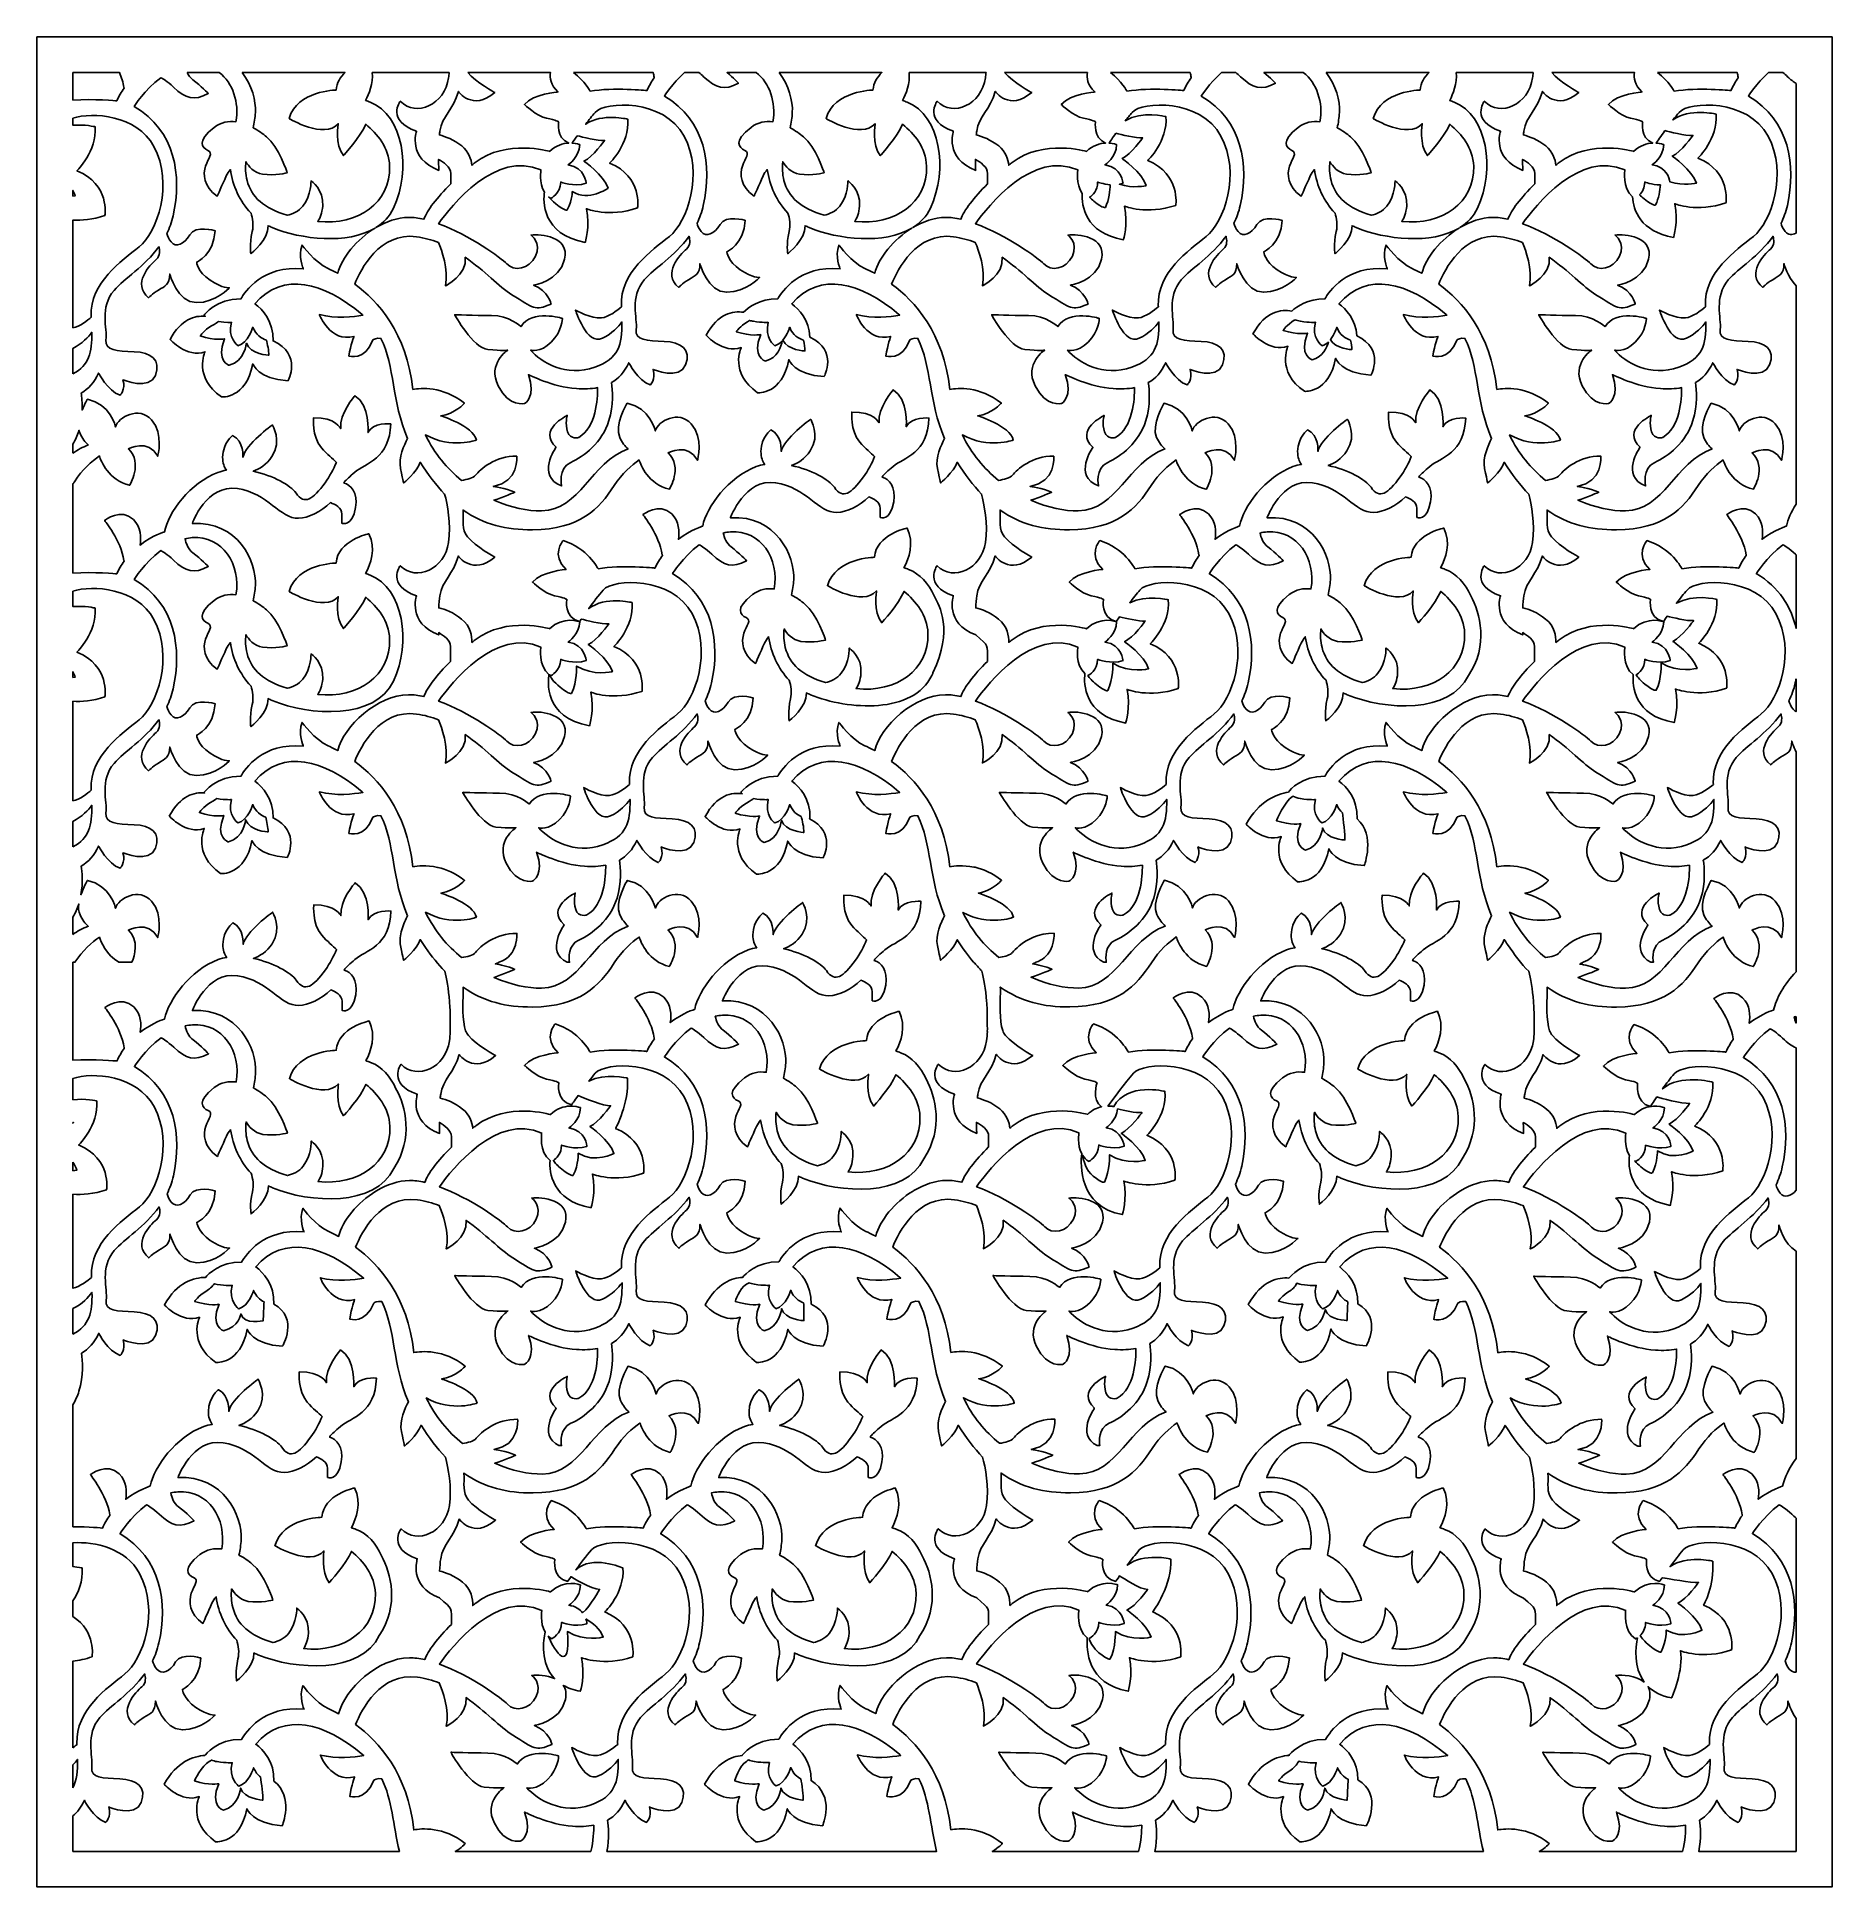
# Model space of a CAD drawing. Header units: centimetres. Extents: x -2.15 to 2.15, y -2.22 to 2.22.
import ezdxf

# ---------------------------------------------------------------- set-up
doc = ezdxf.new("R2010")
doc.units = ezdxf.units.CM
doc.header["$MEASUREMENT"] = 0
doc.layers.add('Layer 1', color=7, linetype='Continuous')

msp = doc.modelspace()

# ---------------------------------------------------------------- linework, layer by layer
at = {"layer": 'Layer 1', "color": 242}
for points, knots in [([(-2.14962, 2.21547), (-2.14962, 2.21547), (2.14962, 2.21547), (2.14962, 2.21547), (2.14962, 2.21547), (2.14962, 2.21547), (2.14962, -2.21548), (2.14962, -2.21548), (2.14962, -2.21548), (2.14962, -2.21548), (-2.14962, -2.21548), (-2.14962, -2.21548), (-2.14962, -2.21548), (-2.14962, -2.21548), (-2.14962, 2.21547), (-2.14962, 2.21547)], [0, 0, 0, 0, 0.2, 0.2, 0.2, 0.2, 0.4, 0.4, 0.4, 0.4, 0.6, 0.6, 0.6, 0.6, 1, 1, 1, 1]), ([(-2.06364, 2.13026), (-2.06364, 2.13026), (-1.95188, 2.13026), (-1.95188, 2.13026), (-1.95188, 2.13026), (-1.94706, 2.11882), (-1.94313, 2.10663), (-1.94128, 2.09449), (-1.94128, 2.09449), (-1.94119, 2.09391), (-1.9411, 2.09335), (-1.94101, 2.0928), (-1.94101, 2.0928), (-1.9476, 2.08377), (-1.95366, 2.07371), (-1.9588, 2.0625), (-1.9588, 2.0625), (-1.9588, 2.0625), (-2.01332, 2.06775), (-2.06364, 2.06441), (-2.06364, 2.06441), (-2.06364, 2.06441), (-2.06364, 2.13026), (-2.06364, 2.13026)], [0, 0, 0, 0, 0.1428571, 0.1428571, 0.1428571, 0.1428571, 0.2857143, 0.2857143, 0.2857143, 0.2857143, 0.4285714, 0.4285714, 0.4285714, 0.4285714, 0.5714286, 0.5714286, 0.5714286, 0.5714286, 0.7142857, 0.7142857, 0.7142857, 0.7142857, 1, 1, 1, 1]), ([(-1.78976, 2.13026), (-1.78976, 2.13026), (-1.71305, 2.13026), (-1.71305, 2.13026), (-1.71305, 2.13026), (-1.68087, 2.10524), (-1.66482, 2.05918), (-1.67307, 2.01246), (-1.67307, 2.01246), (-1.69077, 2.01483), (-1.70889, 2.01173), (-1.72543, 1.99889), (-1.72543, 1.99889), (-1.76841, 1.96553), (-1.75444, 1.95047), (-1.74047, 1.94401), (-1.74047, 1.94401), (-1.72651, 1.93756), (-1.7394, 1.92572), (-1.74585, 1.90635), (-1.74585, 1.90635), (-1.75229, 1.88698), (-1.75122, 1.85686), (-1.71791, 1.83426), (-1.71791, 1.83426), (-1.71791, 1.83426), (-1.70609, 1.86116), (-1.69642, 1.88268), (-1.69642, 1.88268), (-1.69387, 1.88835), (-1.69036, 1.8935), (-1.68656, 1.89801), (-1.68656, 1.89801), (-1.68077, 1.85956), (-1.66426, 1.82189), (-1.63703, 1.79378), (-1.63703, 1.79378), (-1.63322, 1.78107), (-1.63039, 1.76464), (-1.6341, 1.74925), (-1.6341, 1.74925), (-1.64162, 1.71805), (-1.63732, 1.69653), (-1.63732, 1.69653), (-1.63732, 1.69653), (-1.63732, 1.69653), (-1.59417, 1.73025), (-1.59606, 1.76359), (-1.59606, 1.76359), (-1.59288, 1.762), (-1.58963, 1.76049), (-1.58629, 1.75911), (-1.58629, 1.75911), (-1.5167, 1.73027), (-1.40616, 1.71825), (-1.33992, 1.75773), (-1.33992, 1.75773), (-1.38411, 1.73082), (-1.41989, 1.68727), (-1.42914, 1.64944), (-1.42914, 1.64944), (-1.43931, 1.65494), (-1.44746, 1.65869), (-1.45258, 1.661), (-1.45258, 1.661), (-1.48448, 1.67537), (-1.51479, 1.71691), (-1.51479, 1.71691), (-1.51479, 1.71691), (-1.52516, 1.69055), (-1.51192, 1.66015), (-1.51192, 1.66015), (-1.51192, 1.66015), (-1.60916, 1.66962), (-1.65211, 1.60464), (-1.66141, 1.58808), (-1.66141, 1.58808), (-1.72018, 1.58949), (-1.74931, 1.54957), (-1.74931, 1.54957), (-1.74931, 1.54957), (-1.74931, 1.54957), (-1.74853, 1.5483), (-1.74666, 1.54649), (-1.74666, 1.54649), (-1.77114, 1.54866), (-1.80438, 1.54011), (-1.83093, 1.49111), (-1.83093, 1.49111), (-1.83093, 1.49111), (-1.79036, 1.44566), (-1.74704, 1.4615), (-1.74704, 1.4615), (-1.74704, 1.4615), (-1.77592, 1.4009), (-1.70785, 1.35339), (-1.70785, 1.35339), (-1.70785, 1.35339), (-1.64872, 1.34788), (-1.6329, 1.43258), (-1.6329, 1.43258), (-1.6329, 1.43258), (-1.61984, 1.39608), (-1.54833, 1.39195), (-1.54833, 1.39195), (-1.54833, 1.39195), (-1.51371, 1.45534), (-1.58413, 1.48738), (-1.58413, 1.48738), (-1.58278, 1.53446), (-1.60963, 1.56277), (-1.62775, 1.57644), (-1.62775, 1.57644), (-1.55996, 1.65468), (-1.46338, 1.62825), (-1.3712, 1.55113), (-1.3712, 1.55113), (-1.3705, 1.55054), (-1.36983, 1.54995), (-1.36915, 1.54936), (-1.36915, 1.54936), (-1.39193, 1.54525), (-1.4332, 1.54061), (-1.47323, 1.55048), (-1.47323, 1.55048), (-1.47323, 1.55048), (-1.44756, 1.48346), (-1.39072, 1.49815), (-1.39072, 1.49815), (-1.39072, 1.49815), (-1.39806, 1.47887), (-1.40264, 1.45133), (-1.40264, 1.45133), (-1.40264, 1.45133), (-1.36414, 1.43847), (-1.34488, 1.48989), (-1.34488, 1.48989), (-1.34488, 1.48989), (-1.33604, 1.4958), (-1.32582, 1.49356), (-1.32582, 1.49356), (-1.29271, 1.42658), (-1.30036, 1.34341), (-1.26192, 1.25358), (-1.26192, 1.25358), (-1.26996, 1.23883), (-1.28425, 1.20787), (-1.27888, 1.18232), (-1.27888, 1.18232), (-1.27154, 1.14744), (-1.27154, 1.14744), (-1.27154, 1.14744), (-1.27154, 1.14744), (-1.27154, 1.14744), (-1.24039, 1.1724), (-1.23163, 1.19701), (-1.23163, 1.19701), (-1.21266, 1.16685), (-1.19329, 1.14163), (-1.17322, 1.12076), (-1.17322, 1.12076), (-1.16691, 1.09625), (-1.15755, 1.0494), (-1.16387, 1.00506), (-1.16387, 1.00506), (-1.17299, 0.94117), (-1.24068, 0.90988), (-1.27974, 0.949), (-1.27974, 0.949), (-1.27974, 0.949), (-1.31359, 0.90206), (-1.24068, 0.87729), (-1.24068, 0.87729), (-1.24068, 0.87729), (-1.26281, 0.81211), (-1.18731, 0.78342), (-1.18731, 0.78342), (-1.18731, 0.78342), (-1.1874, 0.78542), (-1.18751, 0.78888), (-1.18751, 0.78888), (-1.1761, 0.78253), (-1.15913, 0.77053), (-1.15913, 0.75529), (-1.15913, 0.75529), (-1.15913, 0.73978), (-1.15913, 0.72679), (-1.15913, 0.71999), (-1.15913, 0.71999), (-1.19156, 0.68792), (-1.21591, 0.65638), (-1.22279, 0.63572), (-1.22279, 0.63572), (-1.23573, 0.6387), (-1.24815, 0.64033), (-1.2596, 0.64017), (-1.2596, 0.64017), (-1.33474, 0.63911), (-1.41463, 0.56563), (-1.42914, 0.50626), (-1.42914, 0.50626), (-1.43931, 0.51176), (-1.44746, 0.51551), (-1.45258, 0.51782), (-1.45258, 0.51782), (-1.48448, 0.53219), (-1.51479, 0.57373), (-1.51479, 0.57373), (-1.51479, 0.57373), (-1.52516, 0.54737), (-1.51192, 0.51697), (-1.51192, 0.51697), (-1.51192, 0.51697), (-1.60916, 0.52644), (-1.65211, 0.46146), (-1.66141, 0.4449), (-1.66141, 0.4449), (-1.72018, 0.44631), (-1.74931, 0.40639), (-1.74931, 0.40639), (-1.74931, 0.40639), (-1.74931, 0.40639), (-1.74895, 0.4058), (-1.74813, 0.40486), (-1.74813, 0.40486), (-1.77264, 0.40716), (-1.80611, 0.39879), (-1.83281, 0.34952), (-1.83281, 0.34952), (-1.83281, 0.34952), (-1.79224, 0.30407), (-1.74892, 0.31991), (-1.74892, 0.31991), (-1.74892, 0.31991), (-1.7778, 0.25931), (-1.70973, 0.2118), (-1.70973, 0.2118), (-1.70973, 0.2118), (-1.6506, 0.20629), (-1.63478, 0.29099), (-1.63478, 0.29099), (-1.63478, 0.29099), (-1.62172, 0.25449), (-1.55021, 0.25036), (-1.55021, 0.25036), (-1.55021, 0.25036), (-1.51621, 0.31261), (-1.58411, 0.34491), (-1.58411, 0.34491), (-1.58305, 0.39157), (-1.60972, 0.41966), (-1.62775, 0.43326), (-1.62775, 0.43326), (-1.55996, 0.5115), (-1.46338, 0.48507), (-1.3712, 0.40795), (-1.3712, 0.40795), (-1.3705, 0.40736), (-1.36983, 0.40677), (-1.36915, 0.40618), (-1.36915, 0.40618), (-1.39193, 0.40207), (-1.4332, 0.39743), (-1.47323, 0.4073), (-1.47323, 0.4073), (-1.47323, 0.4073), (-1.44756, 0.34028), (-1.39072, 0.35497), (-1.39072, 0.35497), (-1.39072, 0.35497), (-1.39806, 0.33569), (-1.40264, 0.30815), (-1.40264, 0.30815), (-1.40264, 0.30815), (-1.36414, 0.29529), (-1.34488, 0.34671), (-1.34488, 0.34671), (-1.34488, 0.34671), (-1.33604, 0.35262), (-1.32582, 0.35038), (-1.32582, 0.35038), (-1.29271, 0.28341), (-1.30036, 0.20027), (-1.26195, 0.11047), (-1.26195, 0.11047), (-1.26622, 0.10262), (-1.27219, 0.09029), (-1.27607, 0.07665), (-1.27607, 0.07665), (-1.27957, 0.06445), (-1.28141, 0.0512), (-1.27888, 0.03914), (-1.27888, 0.03914), (-1.27154, 0.00426), (-1.27154, 0.00426), (-1.27154, 0.00426), (-1.27154, 0.00426), (-1.27154, 0.00426), (-1.24039, 0.02922), (-1.23163, 0.05383), (-1.23163, 0.05383), (-1.22741, 0.04712), (-1.22322, 0.04085), (-1.21904, 0.035), (-1.21904, 0.035), (-1.20407, 0.0131), (-1.18883, -0.00586), (-1.17315, -0.02216), (-1.17315, -0.02216), (-1.16891, -0.03863), (-1.16329, -0.06517), (-1.16198, -0.09426), (-1.16198, -0.09426), (-1.1607, -0.1069), (-1.15977, -0.12184), (-1.16005, -0.13741), (-1.16005, -0.13741), (-1.16021, -0.14591), (-1.15984, -0.15964), (-1.16, -0.16693), (-1.16, -0.16693), (-1.16, -0.16693), (-1.15997, -0.16693), (-1.15997, -0.16693), (-1.15997, -0.16693), (-1.16024, -0.17429), (-1.16086, -0.18169), (-1.16191, -0.18903), (-1.16191, -0.18903), (-1.17102, -0.25291), (-1.23871, -0.2842), (-1.27777, -0.24509), (-1.27777, -0.24509), (-1.27777, -0.24509), (-1.31162, -0.29202), (-1.23871, -0.3168), (-1.23871, -0.3168), (-1.23871, -0.3168), (-1.26085, -0.38198), (-1.18534, -0.41066), (-1.18534, -0.41066), (-1.18534, -0.41066), (-1.18583, -0.39967), (-1.18596, -0.38435), (-1.18596, -0.38435), (-1.17457, -0.39058), (-1.15681, -0.40278), (-1.15681, -0.41837), (-1.15681, -0.41837), (-1.15681, -0.42787), (-1.15681, -0.43643), (-1.15681, -0.4432), (-1.15681, -0.4432), (-1.18942, -0.47539), (-1.21391, -0.50708), (-1.22082, -0.52781), (-1.22082, -0.52781), (-1.23376, -0.52483), (-1.24618, -0.5232), (-1.25763, -0.52336), (-1.25763, -0.52336), (-1.28424, -0.52374), (-1.31145, -0.5332), (-1.33613, -0.5479), (-1.33613, -0.5479), (-1.33613, -0.5479), (-1.33795, -0.54899), (-1.33795, -0.54899), (-1.33795, -0.54899), (-1.38214, -0.57589), (-1.41793, -0.61945), (-1.42717, -0.65728), (-1.42717, -0.65728), (-1.43734, -0.65177), (-1.44549, -0.64802), (-1.45061, -0.64572), (-1.45061, -0.64572), (-1.48252, -0.63134), (-1.51283, -0.5898), (-1.51283, -0.5898), (-1.51283, -0.5898), (-1.52319, -0.61616), (-1.50995, -0.64656), (-1.50995, -0.64656), (-1.50995, -0.64656), (-1.60719, -0.6371), (-1.65015, -0.70207), (-1.65945, -0.71863), (-1.65945, -0.71863), (-1.71089, -0.7174), (-1.73963, -0.74784), (-1.74599, -0.75544), (-1.74599, -0.75544), (-1.77317, -0.7556), (-1.81452, -0.76627), (-1.84432, -0.82126), (-1.84432, -0.82126), (-1.84432, -0.82126), (-1.80375, -0.8667), (-1.76043, -0.85087), (-1.76043, -0.85087), (-1.76043, -0.85087), (-1.78931, -0.91146), (-1.72124, -0.95897), (-1.72124, -0.95897), (-1.72124, -0.95897), (-1.6621, -0.96448), (-1.64629, -0.87979), (-1.64629, -0.87979), (-1.64629, -0.87979), (-1.63322, -0.91628), (-1.56172, -0.92041), (-1.56172, -0.92041), (-1.56172, -0.92041), (-1.52192, -0.85367), (-1.58216, -0.81934), (-1.58216, -0.81934), (-1.58081, -0.77225), (-1.60766, -0.74394), (-1.62578, -0.73027), (-1.62578, -0.73027), (-1.55799, -0.65204), (-1.46141, -0.67846), (-1.36923, -0.75559), (-1.36923, -0.75559), (-1.36853, -0.75617), (-1.36786, -0.75676), (-1.36718, -0.75735), (-1.36718, -0.75735), (-1.38996, -0.76146), (-1.43123, -0.7661), (-1.47127, -0.75623), (-1.47127, -0.75623), (-1.47127, -0.75623), (-1.4456, -0.82325), (-1.38876, -0.80856), (-1.38876, -0.80856), (-1.38876, -0.80856), (-1.39609, -0.82784), (-1.40067, -0.85538), (-1.40067, -0.85538), (-1.40067, -0.85538), (-1.36217, -0.86824), (-1.34292, -0.81682), (-1.34292, -0.81682), (-1.34292, -0.81682), (-1.33407, -0.81092), (-1.32386, -0.81315), (-1.32386, -0.81315), (-1.29074, -0.88013), (-1.29839, -0.96331), (-1.25996, -1.05313), (-1.25996, -1.05313), (-1.268, -1.06789), (-1.28228, -1.09885), (-1.27691, -1.12439), (-1.27691, -1.12439), (-1.26957, -1.15928), (-1.26957, -1.15928), (-1.26957, -1.15928), (-1.26957, -1.15928), (-1.26957, -1.15928), (-1.23843, -1.13432), (-1.22966, -1.1097), (-1.22966, -1.1097), (-1.21069, -1.13986), (-1.19132, -1.16508), (-1.17126, -1.18595), (-1.17126, -1.18595), (-1.16494, -1.21047), (-1.15558, -1.25732), (-1.16191, -1.30166), (-1.16191, -1.30166), (-1.17102, -1.36554), (-1.23871, -1.39683), (-1.27777, -1.35772), (-1.27777, -1.35772), (-1.27777, -1.35772), (-1.31162, -1.40465), (-1.23871, -1.42942), (-1.23871, -1.42942), (-1.23871, -1.42942), (-1.26085, -1.49461), (-1.18534, -1.52329), (-1.18534, -1.52329), (-1.15303, -1.55199), (-1.15716, -1.54345), (-1.15716, -1.58672), (-1.15716, -1.58672), (-1.18959, -1.61879), (-1.21394, -1.65033), (-1.22082, -1.67099), (-1.22082, -1.67099), (-1.23376, -1.66801), (-1.24618, -1.66638), (-1.25763, -1.66654), (-1.25763, -1.66654), (-1.33277, -1.6676), (-1.41266, -1.74108), (-1.42717, -1.80045), (-1.42717, -1.80045), (-1.43734, -1.79495), (-1.44549, -1.7912), (-1.45061, -1.7889), (-1.45061, -1.7889), (-1.48252, -1.77452), (-1.51283, -1.73298), (-1.51283, -1.73298), (-1.51283, -1.73298), (-1.52319, -1.75934), (-1.50995, -1.78974), (-1.50995, -1.78974), (-1.50995, -1.78974), (-1.60719, -1.78028), (-1.65015, -1.84525), (-1.65945, -1.86181), (-1.65945, -1.86181), (-1.71804, -1.86041), (-1.74718, -1.9001), (-1.74734, -1.90032), (-1.74734, -1.90032), (-1.77471, -1.90222), (-1.81557, -1.91522), (-1.84495, -1.96945), (-1.84495, -1.96945), (-1.84495, -1.96945), (-1.80438, -2.01489), (-1.76106, -1.99906), (-1.76106, -1.99906), (-1.76106, -1.99906), (-1.78994, -2.05965), (-1.72187, -2.10716), (-1.72187, -2.10716), (-1.72187, -2.10716), (-1.66274, -2.11267), (-1.64692, -2.02798), (-1.64692, -2.02798), (-1.64692, -2.02798), (-1.63386, -2.06447), (-1.56235, -2.0686), (-1.56235, -2.0686), (-1.56235, -2.0686), (-1.53347, -2.00017), (-1.58215, -1.96197), (-1.58215, -1.96197), (-1.58102, -1.91521), (-1.60773, -1.88707), (-1.62578, -1.87345), (-1.62578, -1.87345), (-1.55799, -1.79522), (-1.46141, -1.82164), (-1.36923, -1.89877), (-1.36923, -1.89877), (-1.36853, -1.89935), (-1.36786, -1.89994), (-1.36718, -1.90053), (-1.36718, -1.90053), (-1.38996, -1.90464), (-1.43123, -1.90928), (-1.47127, -1.89941), (-1.47127, -1.89941), (-1.47127, -1.89941), (-1.4456, -1.96643), (-1.38876, -1.95174), (-1.38876, -1.95174), (-1.38876, -1.95174), (-1.39609, -1.97102), (-1.40067, -1.99856), (-1.40067, -1.99856), (-1.40067, -1.99856), (-1.36217, -2.01142), (-1.34292, -1.96), (-1.34292, -1.96), (-1.34292, -1.96), (-1.33407, -1.9541), (-1.32386, -1.95633), (-1.32386, -1.95633), (-1.29903, -2.00655), (-1.29711, -2.06587), (-1.28151, -2.13027), (-1.28151, -2.13027), (-1.28151, -2.13027), (-2.06364, -2.13027), (-2.06364, -2.13027), (-2.06364, -2.13027), (-2.06364, -2.13027), (-2.06364, -2.04542), (-2.06364, -2.04542), (-2.06364, -2.04542), (-2.05287, -2.03614), (-2.04366, -2.02386), (-2.03622, -2.00789), (-2.03622, -2.00789), (-2.03622, -2.00789), (-2.01501, -2.05037), (-1.98496, -2.06099), (-1.98496, -2.06099), (-1.98496, -2.06099), (-1.97082, -2.0486), (-1.97789, -2.02382), (-1.97789, -2.02382), (-1.97789, -2.02382), (-1.91426, -2.05037), (-1.90011, -2.0132), (-1.90011, -2.0132), (-1.88597, -1.97603), (-1.91072, -1.95833), (-1.95137, -1.95656), (-1.95137, -1.95656), (-1.99203, -1.95479), (-2.02208, -1.95479), (-2.01854, -1.92823), (-2.01854, -1.92823), (-2.01501, -1.90168), (-2.03445, -1.85035), (-1.9991, -1.80964), (-1.9991, -1.80964), (-1.97455, -1.78136), (-1.92613, -1.75222), (-1.89173, -1.70504), (-1.89173, -1.70504), (-1.88987, -1.71238), (-1.88746, -1.72655), (-1.8982, -1.73577), (-1.8982, -1.73577), (-1.91324, -1.74868), (-1.95729, -1.79387), (-1.91646, -1.82723), (-1.91646, -1.82723), (-1.91646, -1.82723), (-1.90894, -1.81862), (-1.89282, -1.80893), (-1.89282, -1.80893), (-1.87671, -1.79925), (-1.86596, -1.79602), (-1.86596, -1.7702), (-1.86596, -1.7702), (-1.86596, -1.7702), (-1.8477, -1.83906), (-1.80149, -1.83906), (-1.80149, -1.83906), (-1.75529, -1.83906), (-1.72306, -1.80355), (-1.72306, -1.80355), (-1.72306, -1.80355), (-1.72306, -1.80355), (-1.73917, -1.80571), (-1.76926, -1.78526), (-1.76926, -1.78526), (-1.79935, -1.76482), (-1.80149, -1.74222), (-1.80149, -1.74222), (-1.80149, -1.74222), (-1.80149, -1.74222), (-1.75959, -1.72393), (-1.75744, -1.6669), (-1.75744, -1.6669), (-1.75744, -1.6669), (-1.80364, -1.65291), (-1.81761, -1.67658), (-1.81761, -1.67658), (-1.83158, -1.70026), (-1.85092, -1.70779), (-1.86274, -1.6938), (-1.86274, -1.6938), (-1.86824, -1.6873), (-1.87118, -1.67986), (-1.87275, -1.67376), (-1.87275, -1.67376), (-1.86636, -1.66073), (-1.86117, -1.64651), (-1.85769, -1.63086), (-1.85769, -1.63086), (-1.83648, -1.53527), (-1.85193, -1.42817), (-1.95094, -1.36896), (-1.95094, -1.36896), (-1.95094, -1.36896), (-1.92638, -1.32962), (-1.88721, -1.30025), (-1.88721, -1.30025), (-1.88173, -1.30255), (-1.87235, -1.30841), (-1.85694, -1.32278), (-1.85694, -1.32278), (-1.82705, -1.35064), (-1.80747, -1.35683), (-1.77347, -1.33826), (-1.77347, -1.33826), (-1.77347, -1.33826), (-1.79099, -1.31968), (-1.81057, -1.30524), (-1.81057, -1.30524), (-1.82179, -1.29695), (-1.82692, -1.28257), (-1.82926, -1.2718), (-1.82926, -1.2718), (-1.82367, -1.27049), (-1.81795, -1.26957), (-1.81211, -1.26912), (-1.81211, -1.26912), (-1.7394, -1.26352), (-1.69453, -1.33392), (-1.70723, -1.40585), (-1.70723, -1.40585), (-1.72493, -1.40347), (-1.74305, -1.40658), (-1.75959, -1.41942), (-1.75959, -1.41942), (-1.80257, -1.45277), (-1.7886, -1.46784), (-1.77463, -1.47429), (-1.77463, -1.47429), (-1.76066, -1.48075), (-1.77356, -1.49259), (-1.78, -1.51195), (-1.78, -1.51195), (-1.78645, -1.53132), (-1.78538, -1.56145), (-1.75207, -1.58405), (-1.75207, -1.58405), (-1.75207, -1.58405), (-1.74025, -1.55715), (-1.73058, -1.53563), (-1.73058, -1.53563), (-1.72803, -1.52996), (-1.72452, -1.5248), (-1.72072, -1.5203), (-1.72072, -1.5203), (-1.71492, -1.55875), (-1.69842, -1.59642), (-1.67119, -1.62453), (-1.67119, -1.62453), (-1.66738, -1.63723), (-1.66455, -1.65366), (-1.66826, -1.66905), (-1.66826, -1.66905), (-1.67578, -1.70026), (-1.67148, -1.72178), (-1.67148, -1.72178), (-1.67148, -1.72178), (-1.67148, -1.72178), (-1.62833, -1.68806), (-1.63022, -1.65472), (-1.63022, -1.65472), (-1.62704, -1.65631), (-1.62378, -1.65781), (-1.62044, -1.6592), (-1.62044, -1.6592), (-1.53079, -1.69635), (-1.37313, -1.70563), (-1.32985, -1.61276), (-1.32985, -1.61276), (-1.28155, -1.54077), (-1.30171, -1.46367), (-1.32455, -1.42193), (-1.32455, -1.42193), (-1.33755, -1.39269), (-1.35793, -1.36973), (-1.3855, -1.3589), (-1.3855, -1.3589), (-1.38942, -1.35736), (-1.39311, -1.35603), (-1.39661, -1.35486), (-1.39661, -1.35486), (-1.3852, -1.33381), (-1.37111, -1.29519), (-1.3891, -1.25983), (-1.3891, -1.25983), (-1.3891, -1.25983), (-1.4633, -1.27531), (-1.46742, -1.33), (-1.46742, -1.33), (-1.46742, -1.33), (-1.56119, -1.33104), (-1.57974, -1.39811), (-1.57974, -1.39811), (-1.57974, -1.39811), (-1.49627, -1.44868), (-1.46227, -1.4105), (-1.46227, -1.4105), (-1.46227, -1.4105), (-1.47051, -1.46106), (-1.4499, -1.48686), (-1.4499, -1.48686), (-1.4499, -1.48686), (-1.40828, -1.44075), (-1.39646, -1.41182), (-1.39646, -1.41182), (-1.36846, -1.43463), (-1.34064, -1.46819), (-1.33913, -1.51214), (-1.33913, -1.51214), (-1.33611, -1.59974), (-1.4155, -1.6549), (-1.51125, -1.64459), (-1.51125, -1.64459), (-1.506, -1.63676), (-1.50096, -1.62497), (-1.49957, -1.60772), (-1.49957, -1.60772), (-1.49634, -1.56791), (-1.5275, -1.54746), (-1.5275, -1.54746), (-1.5275, -1.54746), (-1.5275, -1.54746), (-1.52643, -1.58082), (-1.54684, -1.60772), (-1.54684, -1.60772), (-1.55678, -1.62081), (-1.5718, -1.62701), (-1.58448, -1.62994), (-1.58448, -1.62994), (-1.64019, -1.61324), (-1.67035, -1.58661), (-1.68073, -1.5462), (-1.68073, -1.5462), (-1.6846, -1.53111), (-1.685, -1.51626), (-1.68349, -1.50145), (-1.68349, -1.50145), (-1.67737, -1.51158), (-1.66428, -1.52835), (-1.64355, -1.53132), (-1.64355, -1.53132), (-1.61346, -1.53563), (-1.58445, -1.52809), (-1.58445, -1.52809), (-1.58445, -1.52809), (-1.58445, -1.52809), (-1.60487, -1.46568), (-1.63388, -1.44201), (-1.63388, -1.44201), (-1.64262, -1.43488), (-1.65361, -1.42697), (-1.66587, -1.42031), (-1.66587, -1.42031), (-1.6633, -1.40832), (-1.66131, -1.39614), (-1.66063, -1.38366), (-1.66063, -1.38366), (-1.65754, -1.32639), (-1.70237, -1.22887), (-1.81211, -1.23506), (-1.81211, -1.23506), (-1.81211, -1.23506), (-1.77811, -1.14064), (-1.70391, -1.15148), (-1.70391, -1.15148), (-1.62972, -1.16231), (-1.6019, -1.22423), (-1.55707, -1.22268), (-1.55707, -1.22268), (-1.53403, -1.22189), (-1.50406, -1.2076), (-1.48057, -1.18528), (-1.48057, -1.18528), (-1.47037, -1.18901), (-1.45351, -1.19747), (-1.45351, -1.21268), (-1.45351, -1.21268), (-1.45351, -1.23449), (-1.45351, -1.23449), (-1.45351, -1.23449), (-1.45351, -1.23449), (-1.45351, -1.23449), (-1.42876, -1.24441), (-1.42084, -1.19681), (-1.42084, -1.19681), (-1.41501, -1.16178), (-1.43278, -1.14126), (-1.44849, -1.1384), (-1.44849, -1.1384), (-1.44808, -1.13729), (-1.44769, -1.13618), (-1.44732, -1.13505), (-1.44732, -1.13505), (-1.4428, -1.13032), (-1.43522, -1.12304), (-1.42282, -1.11253), (-1.42282, -1.11253), (-1.39708, -1.09072), (-1.33866, -1.0808), (-1.33668, -0.99652), (-1.33668, -0.99652), (-1.33668, -0.99652), (-1.37925, -0.99255), (-1.39114, -1.01734), (-1.39114, -1.01734), (-1.39114, -1.01734), (-1.38546, -0.95159), (-1.42255, -0.92908), (-1.42255, -0.92908), (-1.42255, -0.92908), (-1.46077, -0.97298), (-1.45627, -1.00787), (-1.45627, -1.00787), (-1.45627, -1.00787), (-1.46863, -0.98086), (-1.52146, -0.98198), (-1.52146, -0.98198), (-1.52146, -0.98198), (-1.52596, -1.02588), (-1.50235, -1.05402), (-1.50235, -1.05402), (-1.48856, -1.07047), (-1.47515, -1.07962), (-1.46683, -1.08887), (-1.46683, -1.08887), (-1.47361, -1.10473), (-1.48254, -1.12225), (-1.4937, -1.13754), (-1.4937, -1.13754), (-1.52307, -1.17779), (-1.54316, -1.19172), (-1.56325, -1.16231), (-1.56325, -1.16231), (-1.57569, -1.1441), (-1.61895, -1.11997), (-1.66586, -1.1101), (-1.66586, -1.1101), (-1.65155, -1.10471), (-1.6337, -1.09443), (-1.62098, -1.07492), (-1.62098, -1.07492), (-1.59628, -1.03704), (-1.62021, -0.99916), (-1.62021, -0.99916), (-1.62021, -0.99916), (-1.62021, -0.99916), (-1.68505, -1.04632), (-1.69046, -1.07647), (-1.69046, -1.07647), (-1.69046, -1.07647), (-1.68814, -1.03704), (-1.71516, -1.02467), (-1.71516, -1.02467), (-1.71516, -1.02467), (-1.73832, -1.04091), (-1.73909, -1.07647), (-1.73909, -1.07647), (-1.73939, -1.0904), (-1.7352, -1.10042), (-1.72998, -1.10745), (-1.72998, -1.10745), (-1.737, -1.10862), (-1.7438, -1.11036), (-1.75028, -1.11278), (-1.75028, -1.11278), (-1.81675, -1.13754), (-1.8693, -1.20875), (-1.87858, -1.25519), (-1.87858, -1.25519), (-1.87858, -1.25519), (-1.90674, -1.26349), (-1.93699, -1.28668), (-1.93699, -1.28668), (-1.93434, -1.26933), (-1.93446, -1.24348), (-1.95277, -1.22578), (-1.95277, -1.22578), (-1.98265, -1.19688), (-2.02181, -1.22784), (-2.02181, -1.22784), (-2.02181, -1.22784), (-2.02181, -1.22784), (-1.98265, -1.27634), (-1.97544, -1.32381), (-1.97544, -1.32381), (-1.97535, -1.3244), (-1.97526, -1.32496), (-1.97517, -1.32551), (-1.97517, -1.32551), (-1.98176, -1.33453), (-1.98781, -1.3446), (-1.99296, -1.3558), (-1.99296, -1.3558), (-1.99296, -1.3558), (-2.02558, -1.35266), (-2.06364, -1.35278), (-2.06364, -1.35278), (-2.06364, -1.35278), (-2.06364, -1.06026), (-2.06364, -1.06026), (-2.06364, -1.06026), (-2.05772, -1.05046), (-2.05273, -1.03971), (-2.04912, -1.028), (-2.04912, -1.028), (-2.03754, -0.9905), (-2.04059, -0.95445), (-2.04325, -0.93699), (-2.04325, -0.93699), (-2.02618, -0.92723), (-2.01208, -0.91199), (-2.00153, -0.88935), (-2.00153, -0.88935), (-2.00153, -0.88935), (-1.98032, -0.93183), (-1.95027, -0.94245), (-1.95027, -0.94245), (-1.95027, -0.94245), (-1.93613, -0.93006), (-1.9432, -0.90528), (-1.9432, -0.90528), (-1.9432, -0.90528), (-1.87957, -0.93183), (-1.86543, -0.89466), (-1.86543, -0.89466), (-1.85129, -0.85749), (-1.87603, -0.83978), (-1.91669, -0.83801), (-1.91669, -0.83801), (-1.95734, -0.83624), (-1.98739, -0.83624), (-1.98385, -0.80969), (-1.98385, -0.80969), (-1.98032, -0.78314), (-1.99976, -0.73181), (-1.96441, -0.6911), (-1.96441, -0.6911), (-1.93986, -0.66282), (-1.89144, -0.63368), (-1.85704, -0.5865), (-1.85704, -0.5865), (-1.85518, -0.59384), (-1.85277, -0.60801), (-1.86351, -0.61722), (-1.86351, -0.61722), (-1.87855, -0.63014), (-1.92261, -0.67533), (-1.88178, -0.70869), (-1.88178, -0.70869), (-1.88178, -0.70869), (-1.87425, -0.70008), (-1.85814, -0.69039), (-1.85814, -0.69039), (-1.84202, -0.68071), (-1.83127, -0.67748), (-1.83127, -0.65166), (-1.83127, -0.65166), (-1.83127, -0.65166), (-1.81301, -0.72052), (-1.76681, -0.72052), (-1.76681, -0.72052), (-1.7206, -0.72052), (-1.68837, -0.68501), (-1.68837, -0.68501), (-1.68837, -0.68501), (-1.68837, -0.68501), (-1.70449, -0.68717), (-1.73457, -0.66672), (-1.73457, -0.66672), (-1.76466, -0.64628), (-1.76681, -0.62368), (-1.76681, -0.62368), (-1.76681, -0.62368), (-1.76681, -0.62368), (-1.7249, -0.60539), (-1.72275, -0.54836), (-1.72275, -0.54836), (-1.72275, -0.54836), (-1.76896, -0.53437), (-1.78292, -0.55804), (-1.78292, -0.55804), (-1.79689, -0.58172), (-1.81623, -0.58925), (-1.82805, -0.57526), (-1.82805, -0.57526), (-1.83355, -0.56875), (-1.83649, -0.56132), (-1.83806, -0.55522), (-1.83806, -0.55522), (-1.83167, -0.54219), (-1.82648, -0.52797), (-1.82301, -0.51231), (-1.82301, -0.51231), (-1.80179, -0.41673), (-1.81724, -0.30963), (-1.91626, -0.25042), (-1.91626, -0.25042), (-1.91626, -0.25042), (-1.8917, -0.21108), (-1.85252, -0.1817), (-1.85252, -0.1817), (-1.84705, -0.18401), (-1.83766, -0.18987), (-1.82225, -0.20424), (-1.82225, -0.20424), (-1.79237, -0.2321), (-1.77279, -0.23829), (-1.73878, -0.21972), (-1.73878, -0.21972), (-1.73878, -0.21972), (-1.7563, -0.20114), (-1.77588, -0.1867), (-1.77588, -0.1867), (-1.78711, -0.17841), (-1.79224, -0.16403), (-1.79457, -0.15325), (-1.79457, -0.15325), (-1.78898, -0.15195), (-1.78326, -0.15103), (-1.77742, -0.15058), (-1.77742, -0.15058), (-1.70471, -0.14498), (-1.65984, -0.21538), (-1.67254, -0.28731), (-1.67254, -0.28731), (-1.69024, -0.28493), (-1.70836, -0.28804), (-1.7249, -0.30087), (-1.7249, -0.30087), (-1.76788, -0.33423), (-1.75391, -0.3493), (-1.73994, -0.35575), (-1.73994, -0.35575), (-1.72598, -0.36221), (-1.73887, -0.37404), (-1.74532, -0.39341), (-1.74532, -0.39341), (-1.75176, -0.41278), (-1.75069, -0.44291), (-1.71738, -0.46551), (-1.71738, -0.46551), (-1.71738, -0.46551), (-1.70556, -0.43861), (-1.69589, -0.41709), (-1.69589, -0.41709), (-1.69334, -0.41142), (-1.68983, -0.40626), (-1.68603, -0.40176), (-1.68603, -0.40176), (-1.68024, -0.4402), (-1.66373, -0.47788), (-1.6365, -0.50599), (-1.6365, -0.50599), (-1.63269, -0.51869), (-1.62986, -0.53512), (-1.63357, -0.55051), (-1.63357, -0.55051), (-1.64109, -0.58172), (-1.6368, -0.60324), (-1.6368, -0.60324), (-1.6368, -0.60324), (-1.6368, -0.60324), (-1.59364, -0.56952), (-1.59553, -0.53618), (-1.59553, -0.53618), (-1.59235, -0.53777), (-1.5891, -0.53927), (-1.58576, -0.54065), (-1.58576, -0.54065), (-1.49611, -0.5778), (-1.33845, -0.58709), (-1.29517, -0.49422), (-1.29517, -0.49422), (-1.24687, -0.42223), (-1.26702, -0.34513), (-1.28986, -0.30339), (-1.28986, -0.30339), (-1.30286, -0.27415), (-1.32324, -0.25119), (-1.35081, -0.24036), (-1.35081, -0.24036), (-1.35473, -0.23882), (-1.35842, -0.23749), (-1.36192, -0.23632), (-1.36192, -0.23632), (-1.35051, -0.21527), (-1.33642, -0.17665), (-1.35442, -0.14129), (-1.35442, -0.14129), (-1.35442, -0.14129), (-1.42861, -0.15677), (-1.43273, -0.21146), (-1.43273, -0.21146), (-1.43273, -0.21146), (-1.52651, -0.21249), (-1.54505, -0.27957), (-1.54505, -0.27957), (-1.54505, -0.27957), (-1.46159, -0.33014), (-1.42758, -0.29195), (-1.42758, -0.29195), (-1.42758, -0.29195), (-1.43582, -0.34252), (-1.41522, -0.36832), (-1.41522, -0.36832), (-1.41522, -0.36832), (-1.37359, -0.3222), (-1.36178, -0.29328), (-1.36178, -0.29328), (-1.33378, -0.31609), (-1.30595, -0.34965), (-1.30444, -0.3936), (-1.30444, -0.3936), (-1.30142, -0.4812), (-1.38082, -0.53636), (-1.47656, -0.52605), (-1.47656, -0.52605), (-1.47131, -0.51822), (-1.46628, -0.50643), (-1.46488, -0.48918), (-1.46488, -0.48918), (-1.46166, -0.44937), (-1.49282, -0.42892), (-1.49282, -0.42892), (-1.49282, -0.42892), (-1.49282, -0.42892), (-1.49174, -0.46228), (-1.51216, -0.48918), (-1.51216, -0.48918), (-1.52209, -0.50227), (-1.53711, -0.50847), (-1.54979, -0.5114), (-1.54979, -0.5114), (-1.6055, -0.49469), (-1.63566, -0.46807), (-1.64604, -0.42766), (-1.64604, -0.42766), (-1.64991, -0.41257), (-1.65032, -0.39772), (-1.64881, -0.38291), (-1.64881, -0.38291), (-1.64268, -0.39304), (-1.62959, -0.40981), (-1.60886, -0.41278), (-1.60886, -0.41278), (-1.57877, -0.41709), (-1.54976, -0.40955), (-1.54976, -0.40955), (-1.54976, -0.40955), (-1.54976, -0.40955), (-1.57018, -0.34714), (-1.59919, -0.32347), (-1.59919, -0.32347), (-1.60793, -0.31634), (-1.61892, -0.30843), (-1.63118, -0.30177), (-1.63118, -0.30177), (-1.62862, -0.28978), (-1.62662, -0.2776), (-1.62595, -0.26512), (-1.62595, -0.26512), (-1.62285, -0.20785), (-1.66768, -0.11033), (-1.77742, -0.11652), (-1.77742, -0.11652), (-1.77742, -0.11652), (-1.74342, -0.0221), (-1.66923, -0.03293), (-1.66923, -0.03293), (-1.59503, -0.04377), (-1.56721, -0.10569), (-1.52238, -0.10414), (-1.52238, -0.10414), (-1.49935, -0.10334), (-1.46938, -0.08906), (-1.44589, -0.06674), (-1.44589, -0.06674), (-1.43569, -0.07047), (-1.41883, -0.07892), (-1.41883, -0.09414), (-1.41883, -0.09414), (-1.41883, -0.11595), (-1.41883, -0.11595), (-1.41883, -0.11595), (-1.41883, -0.11595), (-1.41883, -0.11595), (-1.39407, -0.12587), (-1.38615, -0.07827), (-1.38615, -0.07827), (-1.38032, -0.04324), (-1.3981, -0.02272), (-1.41381, -0.01986), (-1.41381, -0.01986), (-1.41339, -0.01875), (-1.41301, -0.01764), (-1.41263, -0.01651), (-1.41263, -0.01651), (-1.40811, -0.01178), (-1.40053, -0.0045), (-1.38813, 0.00601), (-1.38813, 0.00601), (-1.36239, 0.02783), (-1.30397, 0.03774), (-1.30199, 0.12202), (-1.30199, 0.12202), (-1.30199, 0.12202), (-1.34457, 0.12599), (-1.35645, 0.1012), (-1.35645, 0.1012), (-1.35645, 0.1012), (-1.35077, 0.16695), (-1.38786, 0.18946), (-1.38786, 0.18946), (-1.38786, 0.18946), (-1.42608, 0.14556), (-1.42158, 0.11067), (-1.42158, 0.11067), (-1.42158, 0.11067), (-1.43395, 0.13768), (-1.48677, 0.13656), (-1.48677, 0.13656), (-1.48677, 0.13656), (-1.49127, 0.09266), (-1.46767, 0.06452), (-1.46767, 0.06452), (-1.45387, 0.04807), (-1.44046, 0.03893), (-1.43215, 0.02967), (-1.43215, 0.02967), (-1.43893, 0.01381), (-1.44785, -0.00371), (-1.45901, -0.019), (-1.45901, -0.019), (-1.48838, -0.05925), (-1.50847, -0.07318), (-1.52857, -0.04377), (-1.52857, -0.04377), (-1.54101, -0.02556), (-1.58426, -0.00143), (-1.63117, 0.00844), (-1.63117, 0.00844), (-1.61686, 0.01383), (-1.59902, 0.02411), (-1.58629, 0.04362), (-1.58629, 0.04362), (-1.56159, 0.0815), (-1.58552, 0.11938), (-1.58552, 0.11938), (-1.58552, 0.11938), (-1.58552, 0.11938), (-1.65037, 0.07222), (-1.65577, 0.04207), (-1.65577, 0.04207), (-1.65577, 0.04207), (-1.65345, 0.0815), (-1.68047, 0.09387), (-1.68047, 0.09387), (-1.68047, 0.09387), (-1.70363, 0.07763), (-1.7044, 0.04207), (-1.7044, 0.04207), (-1.7047, 0.02814), (-1.70051, 0.01812), (-1.69529, 0.01109), (-1.69529, 0.01109), (-1.70231, 0.00992), (-1.70911, 0.00818), (-1.7156, 0.00576), (-1.7156, 0.00576), (-1.78206, -0.019), (-1.83462, -0.09021), (-1.84389, -0.13665), (-1.84389, -0.13665), (-1.84389, -0.13665), (-1.87205, -0.14495), (-1.9023, -0.16814), (-1.9023, -0.16814), (-1.89965, -0.15078), (-1.89977, -0.12494), (-1.91808, -0.10724), (-1.91808, -0.10724), (-1.94797, -0.07834), (-1.98713, -0.1093), (-1.98713, -0.1093), (-1.98713, -0.1093), (-1.98713, -0.1093), (-1.94797, -0.1578), (-1.94075, -0.20527), (-1.94075, -0.20527), (-1.94066, -0.20586), (-1.94057, -0.20641), (-1.94048, -0.20697), (-1.94048, -0.20697), (-1.94707, -0.21599), (-1.95313, -0.22605), (-1.95827, -0.23726), (-1.95827, -0.23726), (-1.95827, -0.23726), (-2.01317, -0.23198), (-2.06364, -0.23539), (-2.06364, -0.23539), (-2.06364, -0.23539), (-2.06364, -0.0007), (-2.06364, -0.0007), (-2.06364, -0.0007), (-2.06364, -0.0007), (-2.05891, -0.0007), (-2.05891, -0.0007), (-2.05891, -0.0007), (-2.04031, 0.02762), (-2.01766, 0.04713), (-2.00015, 0.05936), (-2.00015, 0.05936), (-1.99697, 0.04945), (-1.98466, 0.01756), (-1.95352, -0.0007), (-1.95352, -0.0007), (-1.95352, -0.0007), (-1.92254, -0.0007), (-1.92254, -0.0007), (-1.92254, -0.0007), (-1.91504, 0.01634), (-1.90481, 0.05102), (-1.93075, 0.07627), (-1.93075, 0.07627), (-1.93075, 0.07627), (-1.88322, 0.10205), (-1.86045, 0.05842), (-1.86045, 0.05842), (-1.86045, 0.05842), (-1.84559, 0.11197), (-1.8753, 0.14568), (-1.8753, 0.14568), (-1.905, 0.17939), (-1.9555, 0.15262), (-1.96144, 0.12882), (-1.96144, 0.12882), (-1.96144, 0.12882), (-1.97332, 0.18435), (-2.02877, 0.19526), (-2.02877, 0.19526), (-2.02877, 0.19526), (-2.038, 0.17993), (-2.04432, 0.16115), (-2.04432, 0.16115), (-2.03927, 0.19011), (-2.04165, 0.21594), (-2.04378, 0.22991), (-2.04378, 0.22991), (-2.02671, 0.23967), (-2.01261, 0.2549), (-2.00206, 0.27755), (-2.00206, 0.27755), (-2.00206, 0.27755), (-1.98085, 0.23507), (-1.9508, 0.22444), (-1.9508, 0.22444), (-1.9508, 0.22444), (-1.93666, 0.23684), (-1.94373, 0.26162), (-1.94373, 0.26162), (-1.94373, 0.26162), (-1.8801, 0.23507), (-1.86596, 0.27224), (-1.86596, 0.27224), (-1.85182, 0.30941), (-1.87656, 0.32711), (-1.91722, 0.32888), (-1.91722, 0.32888), (-1.95787, 0.33065), (-1.98792, 0.33065), (-1.98438, 0.3572), (-1.98438, 0.3572), (-1.98085, 0.38375), (-2.00029, 0.43509), (-1.96494, 0.4758), (-1.96494, 0.4758), (-1.94039, 0.50408), (-1.89197, 0.53321), (-1.85757, 0.58039), (-1.85757, 0.58039), (-1.85571, 0.57305), (-1.8533, 0.55889), (-1.86404, 0.54967), (-1.86404, 0.54967), (-1.87908, 0.53676), (-1.92314, 0.49157), (-1.8823, 0.45821), (-1.8823, 0.45821), (-1.8823, 0.45821), (-1.87478, 0.46682), (-1.85867, 0.4765), (-1.85867, 0.4765), (-1.84255, 0.48619), (-1.8318, 0.48941), (-1.8318, 0.51524), (-1.8318, 0.51524), (-1.8318, 0.51524), (-1.81354, 0.44637), (-1.76734, 0.44637), (-1.76734, 0.44637), (-1.72113, 0.44637), (-1.6889, 0.48188), (-1.6889, 0.48188), (-1.6889, 0.48188), (-1.6889, 0.48188), (-1.70502, 0.47973), (-1.7351, 0.50017), (-1.7351, 0.50017), (-1.76519, 0.52062), (-1.76734, 0.54321), (-1.76734, 0.54321), (-1.76734, 0.54321), (-1.76734, 0.54321), (-1.72543, 0.56151), (-1.72328, 0.61854), (-1.72328, 0.61854), (-1.72328, 0.61854), (-1.76949, 0.63252), (-1.78345, 0.60885), (-1.78345, 0.60885), (-1.79742, 0.58518), (-1.81676, 0.57765), (-1.82858, 0.59164), (-1.82858, 0.59164), (-1.83408, 0.59814), (-1.83702, 0.60558), (-1.83859, 0.61167), (-1.83859, 0.61167), (-1.8322, 0.6247), (-1.82701, 0.63893), (-1.82354, 0.65458), (-1.82354, 0.65458), (-1.80232, 0.75017), (-1.81777, 0.85726), (-1.91679, 0.91648), (-1.91679, 0.91648), (-1.91679, 0.91648), (-1.89222, 0.95582), (-1.85305, 0.98519), (-1.85305, 0.98519), (-1.84758, 0.98288), (-1.83819, 0.97703), (-1.82278, 0.96266), (-1.82278, 0.96266), (-1.7929, 0.93479), (-1.77332, 0.9286), (-1.73931, 0.94718), (-1.73931, 0.94718), (-1.73931, 0.94718), (-1.75683, 0.96575), (-1.77641, 0.9802), (-1.77641, 0.9802), (-1.78764, 0.98848), (-1.79277, 1.00287), (-1.7951, 1.01364), (-1.7951, 1.01364), (-1.78951, 1.01494), (-1.78379, 1.01587), (-1.77795, 1.01632), (-1.77795, 1.01632), (-1.70524, 1.02192), (-1.66037, 0.95151), (-1.67307, 0.87959), (-1.67307, 0.87959), (-1.69077, 0.88196), (-1.70889, 0.87886), (-1.72543, 0.86602), (-1.72543, 0.86602), (-1.76841, 0.83266), (-1.75444, 0.8176), (-1.74047, 0.81114), (-1.74047, 0.81114), (-1.72651, 0.80469), (-1.7394, 0.79285), (-1.74585, 0.77348), (-1.74585, 0.77348), (-1.75229, 0.75411), (-1.75122, 0.72399), (-1.71791, 0.70139), (-1.71791, 0.70139), (-1.71791, 0.70139), (-1.70609, 0.72829), (-1.69642, 0.74981), (-1.69642, 0.74981), (-1.69387, 0.75548), (-1.69036, 0.76063), (-1.68656, 0.76514), (-1.68656, 0.76514), (-1.68077, 0.72669), (-1.66426, 0.68902), (-1.63703, 0.66091), (-1.63703, 0.66091), (-1.63322, 0.6482), (-1.63039, 0.63177), (-1.6341, 0.61638), (-1.6341, 0.61638), (-1.64162, 0.58518), (-1.63732, 0.56366), (-1.63732, 0.56366), (-1.63732, 0.56366), (-1.63732, 0.56366), (-1.59417, 0.59738), (-1.59606, 0.63072), (-1.59606, 0.63072), (-1.59288, 0.62913), (-1.58963, 0.62763), (-1.58629, 0.62624), (-1.58629, 0.62624), (-1.49664, 0.58909), (-1.33897, 0.5798), (-1.2957, 0.67268), (-1.2957, 0.67268), (-1.25242, 0.76555), (-1.27251, 0.89558), (-1.35134, 0.92654), (-1.35134, 0.92654), (-1.35526, 0.92808), (-1.35895, 0.92941), (-1.36245, 0.93057), (-1.36245, 0.93057), (-1.35104, 0.95163), (-1.33695, 0.99025), (-1.35495, 1.02561), (-1.35495, 1.02561), (-1.35495, 1.02561), (-1.42914, 1.01013), (-1.43326, 0.95543), (-1.43326, 0.95543), (-1.43326, 0.95543), (-1.52704, 0.9544), (-1.54558, 0.88732), (-1.54558, 0.88732), (-1.54558, 0.88732), (-1.46212, 0.83676), (-1.42811, 0.87494), (-1.42811, 0.87494), (-1.42811, 0.87494), (-1.43635, 0.82438), (-1.41574, 0.79858), (-1.41574, 0.79858), (-1.41574, 0.79858), (-1.37412, 0.84469), (-1.36231, 0.87362), (-1.36231, 0.87362), (-1.3343, 0.8508), (-1.30648, 0.81725), (-1.30497, 0.77329), (-1.30497, 0.77329), (-1.30195, 0.6857), (-1.38135, 0.63053), (-1.47709, 0.64084), (-1.47709, 0.64084), (-1.47184, 0.64867), (-1.46681, 0.66046), (-1.46541, 0.67772), (-1.46541, 0.67772), (-1.46219, 0.71753), (-1.49335, 0.73797), (-1.49335, 0.73797), (-1.49335, 0.73797), (-1.49335, 0.73797), (-1.49227, 0.70462), (-1.51269, 0.67772), (-1.51269, 0.67772), (-1.52262, 0.66463), (-1.53764, 0.65842), (-1.55032, 0.6555), (-1.55032, 0.6555), (-1.60603, 0.6722), (-1.63619, 0.69883), (-1.64657, 0.73924), (-1.64657, 0.73924), (-1.65044, 0.75433), (-1.65085, 0.76918), (-1.64933, 0.78399), (-1.64933, 0.78399), (-1.64321, 0.77385), (-1.63012, 0.75708), (-1.60939, 0.75411), (-1.60939, 0.75411), (-1.5793, 0.74981), (-1.55029, 0.75734), (-1.55029, 0.75734), (-1.55029, 0.75734), (-1.55029, 0.75734), (-1.57071, 0.81975), (-1.59972, 0.84342), (-1.59972, 0.84342), (-1.60846, 0.85056), (-1.61945, 0.85847), (-1.63171, 0.86513), (-1.63171, 0.86513), (-1.62915, 0.87711), (-1.62715, 0.8893), (-1.62648, 0.90177), (-1.62648, 0.90177), (-1.62338, 0.95905), (-1.66821, 1.05656), (-1.77795, 1.05037), (-1.77795, 1.05037), (-1.77795, 1.05037), (-1.74395, 1.1448), (-1.66976, 1.13396), (-1.66976, 1.13396), (-1.59556, 1.12313), (-1.56774, 1.06121), (-1.52291, 1.06276), (-1.52291, 1.06276), (-1.49988, 1.06355), (-1.4699, 1.07784), (-1.44641, 1.10016), (-1.44641, 1.10016), (-1.43621, 1.09643), (-1.41936, 1.08797), (-1.41936, 1.07276), (-1.41936, 1.07276), (-1.41936, 1.05095), (-1.41936, 1.05095), (-1.41936, 1.05095), (-1.41936, 1.05095), (-1.41936, 1.05095), (-1.3946, 1.04103), (-1.38668, 1.08862), (-1.38668, 1.08862), (-1.38085, 1.12365), (-1.39863, 1.14417), (-1.41433, 1.14704), (-1.41433, 1.14704), (-1.41392, 1.14815), (-1.41354, 1.14926), (-1.41316, 1.15038), (-1.41316, 1.15038), (-1.40864, 1.15511), (-1.40106, 1.1624), (-1.38866, 1.17291), (-1.38866, 1.17291), (-1.36292, 1.19472), (-1.3045, 1.20464), (-1.30252, 1.28892), (-1.30252, 1.28892), (-1.30252, 1.28892), (-1.3451, 1.29289), (-1.35698, 1.2681), (-1.35698, 1.2681), (-1.35698, 1.2681), (-1.3513, 1.33385), (-1.38839, 1.35636), (-1.38839, 1.35636), (-1.38839, 1.35636), (-1.42661, 1.31246), (-1.42211, 1.27757), (-1.42211, 1.27757), (-1.42211, 1.27757), (-1.43448, 1.30458), (-1.4873, 1.30345), (-1.4873, 1.30345), (-1.4873, 1.30345), (-1.4918, 1.25956), (-1.4682, 1.23142), (-1.4682, 1.23142), (-1.4544, 1.21497), (-1.44099, 1.20582), (-1.43268, 1.19657), (-1.43268, 1.19657), (-1.43946, 1.18071), (-1.44838, 1.16319), (-1.45954, 1.14789), (-1.45954, 1.14789), (-1.48891, 1.10765), (-1.509, 1.09371), (-1.5291, 1.12313), (-1.5291, 1.12313), (-1.54154, 1.14133), (-1.58479, 1.16546), (-1.6317, 1.17534), (-1.6317, 1.17534), (-1.61739, 1.18072), (-1.59955, 1.19101), (-1.58682, 1.21051), (-1.58682, 1.21051), (-1.56212, 1.24839), (-1.58605, 1.28627), (-1.58605, 1.28627), (-1.58605, 1.28627), (-1.58605, 1.28627), (-1.6509, 1.23912), (-1.6563, 1.20897), (-1.6563, 1.20897), (-1.6563, 1.20897), (-1.65398, 1.24839), (-1.681, 1.26076), (-1.681, 1.26076), (-1.681, 1.26076), (-1.70416, 1.24453), (-1.70493, 1.20897), (-1.70493, 1.20897), (-1.70523, 1.19504), (-1.70104, 1.18501), (-1.69582, 1.17799), (-1.69582, 1.17799), (-1.70284, 1.17682), (-1.70964, 1.17507), (-1.71613, 1.17266), (-1.71613, 1.17266), (-1.78259, 1.14789), (-1.83515, 1.07669), (-1.84442, 1.03025), (-1.84442, 1.03025), (-1.84442, 1.03025), (-1.87258, 1.02195), (-1.90283, 0.99875), (-1.90283, 0.99875), (-1.90018, 1.01611), (-1.9003, 1.04196), (-1.91861, 1.05966), (-1.91861, 1.05966), (-1.9485, 1.08856), (-1.98765, 1.0576), (-1.98765, 1.0576), (-1.98765, 1.0576), (-1.98765, 1.0576), (-1.9485, 1.00909), (-1.94128, 0.96162), (-1.94128, 0.96162), (-1.94119, 0.96104), (-1.9411, 0.96048), (-1.94101, 0.95993), (-1.94101, 0.95993), (-1.9476, 0.9509), (-1.95366, 0.94084), (-1.9588, 0.92963), (-1.9588, 0.92963), (-1.9588, 0.92963), (-2.01332, 0.93488), (-2.06364, 0.93154), (-2.06364, 0.93154), (-2.06364, 0.93154), (-2.06364, 1.14481), (-2.06364, 1.14481), (-2.06364, 1.14481), (-2.0624, 1.14668), (-2.06117, 1.14856), (-2.05996, 1.15044), (-2.05996, 1.15044), (-2.04118, 1.17963), (-2.01799, 1.19966), (-2.00015, 1.21211), (-2.00015, 1.21211), (-1.99621, 1.19983), (-1.97826, 1.15377), (-1.92778, 1.14177), (-1.92778, 1.14177), (-1.92778, 1.14177), (-1.8951, 1.19432), (-1.93075, 1.22903), (-1.93075, 1.22903), (-1.93075, 1.22903), (-1.88322, 1.25481), (-1.86045, 1.21118), (-1.86045, 1.21118), (-1.86045, 1.21118), (-1.84559, 1.26472), (-1.8753, 1.29843), (-1.8753, 1.29843), (-1.905, 1.33215), (-1.9555, 1.30538), (-1.96144, 1.28158), (-1.96144, 1.28158), (-1.96144, 1.28158), (-1.97332, 1.3371), (-2.02877, 1.34801), (-2.02877, 1.34801), (-2.02877, 1.34801), (-2.03555, 1.33676), (-2.04146, 1.32173), (-2.04146, 1.32173), (-2.04084, 1.33895), (-2.04237, 1.35349), (-2.04378, 1.36278), (-2.04378, 1.36278), (-2.02671, 1.37254), (-2.01261, 1.38777), (-2.00206, 1.41042), (-2.00206, 1.41042), (-2.00206, 1.41042), (-1.98085, 1.36793), (-1.9508, 1.35731), (-1.9508, 1.35731), (-1.9508, 1.35731), (-1.93666, 1.3697), (-1.94373, 1.39449), (-1.94373, 1.39449), (-1.94373, 1.39449), (-1.8801, 1.36793), (-1.86596, 1.40511), (-1.86596, 1.40511), (-1.85182, 1.44228), (-1.87656, 1.45998), (-1.91722, 1.46175), (-1.91722, 1.46175), (-1.95787, 1.46352), (-1.98792, 1.46352), (-1.98438, 1.49007), (-1.98438, 1.49007), (-1.98085, 1.51662), (-2.00029, 1.56796), (-1.96494, 1.60867), (-1.96494, 1.60867), (-1.94039, 1.63695), (-1.89197, 1.66608), (-1.85757, 1.71326), (-1.85757, 1.71326), (-1.85571, 1.70592), (-1.8533, 1.69176), (-1.86404, 1.68254), (-1.86404, 1.68254), (-1.87908, 1.66963), (-1.92314, 1.62444), (-1.8823, 1.59108), (-1.8823, 1.59108), (-1.8823, 1.59108), (-1.87478, 1.59969), (-1.85867, 1.60937), (-1.85867, 1.60937), (-1.84255, 1.61906), (-1.8318, 1.62228), (-1.8318, 1.64811), (-1.8318, 1.64811), (-1.8318, 1.64811), (-1.81354, 1.57924), (-1.76734, 1.57924), (-1.76734, 1.57924), (-1.72113, 1.57924), (-1.6889, 1.61475), (-1.6889, 1.61475), (-1.6889, 1.61475), (-1.6889, 1.61475), (-1.70502, 1.6126), (-1.7351, 1.63304), (-1.7351, 1.63304), (-1.76519, 1.65349), (-1.76734, 1.67608), (-1.76734, 1.67608), (-1.76734, 1.67608), (-1.76734, 1.67608), (-1.72543, 1.69438), (-1.72328, 1.75141), (-1.72328, 1.75141), (-1.72328, 1.75141), (-1.76949, 1.76539), (-1.78345, 1.74172), (-1.78345, 1.74172), (-1.79742, 1.71805), (-1.81676, 1.71052), (-1.82858, 1.72451), (-1.82858, 1.72451), (-1.83408, 1.73101), (-1.83702, 1.73845), (-1.83859, 1.74454), (-1.83859, 1.74454), (-1.8322, 1.75757), (-1.82701, 1.77179), (-1.82354, 1.78745), (-1.82354, 1.78745), (-1.80232, 1.88304), (-1.81777, 1.99013), (-1.91679, 2.04935), (-1.91679, 2.04935), (-1.91679, 2.04935), (-1.89222, 2.08869), (-1.85305, 2.11806), (-1.85305, 2.11806), (-1.84758, 2.11575), (-1.83819, 2.1099), (-1.82278, 2.09553), (-1.82278, 2.09553), (-1.7929, 2.06766), (-1.77332, 2.06147), (-1.73931, 2.08005), (-1.73931, 2.08005), (-1.73931, 2.08005), (-1.75683, 2.09862), (-1.77641, 2.11307), (-1.77641, 2.11307), (-1.78246, 2.11753), (-1.78674, 2.12377), (-1.78976, 2.13026)], [0, 0, 0, 0, 0.0020243, 0.0020243, 0.0020243, 0.0020243, 0.0040486, 0.0040486, 0.0040486, 0.0040486, 0.0060729, 0.0060729, 0.0060729, 0.0060729, 0.0080972, 0.0080972, 0.0080972, 0.0080972, 0.0101215, 0.0101215, 0.0101215, 0.0101215, 0.0121457, 0.0121457, 0.0121457, 0.0121457, 0.01417, 0.01417, 0.01417, 0.01417, 0.0161943, 0.0161943, 0.0161943, 0.0161943, 0.0182186, 0.0182186, 0.0182186, 0.0182186, 0.0202429, 0.0202429, 0.0202429, 0.0202429, 0.0222672, 0.0222672, 0.0222672, 0.0222672, 0.0242915, 0.0242915, 0.0242915, 0.0242915, 0.0263158, 0.0263158, 0.0263158, 0.0263158, 0.0283401, 0.0283401, 0.0283401, 0.0283401, 0.0303644, 0.0303644, 0.0303644, 0.0303644, 0.0323887, 0.0323887, 0.0323887, 0.0323887, 0.034413, 0.034413, 0.034413, 0.034413, 0.0364372, 0.0364372, 0.0364372, 0.0364372, 0.0384615, 0.0384615, 0.0384615, 0.0384615, 0.0404858, 0.0404858, 0.0404858, 0.0404858, 0.0425101, 0.0425101, 0.0425101, 0.0425101, 0.0445344, 0.0445344, 0.0445344, 0.0445344, 0.0465587, 0.0465587, 0.0465587, 0.0465587, 0.048583, 0.048583, 0.048583, 0.048583, 0.0506073, 0.0506073, 0.0506073, 0.0506073, 0.0526316, 0.0526316, 0.0526316, 0.0526316, 0.0546559, 0.0546559, 0.0546559, 0.0546559, 0.0566802, 0.0566802, 0.0566802, 0.0566802, 0.0587045, 0.0587045, 0.0587045, 0.0587045, 0.0607287, 0.0607287, 0.0607287, 0.0607287, 0.062753, 0.062753, 0.062753, 0.062753, 0.0647773, 0.0647773, 0.0647773, 0.0647773, 0.0668016, 0.0668016, 0.0668016, 0.0668016, 0.0688259, 0.0688259, 0.0688259, 0.0688259, 0.0708502, 0.0708502, 0.0708502, 0.0708502, 0.0728745, 0.0728745, 0.0728745, 0.0728745, 0.0748988, 0.0748988, 0.0748988, 0.0748988, 0.0769231, 0.0769231, 0.0769231, 0.0769231, 0.0789474, 0.0789474, 0.0789474, 0.0789474, 0.0809717, 0.0809717, 0.0809717, 0.0809717, 0.082996, 0.082996, 0.082996, 0.082996, 0.0850202, 0.0850202, 0.0850202, 0.0850202, 0.0870445, 0.0870445, 0.0870445, 0.0870445, 0.0890688, 0.0890688, 0.0890688, 0.0890688, 0.0910931, 0.0910931, 0.0910931, 0.0910931, 0.0931174, 0.0931174, 0.0931174, 0.0931174, 0.0951417, 0.0951417, 0.0951417, 0.0951417, 0.097166, 0.097166, 0.097166, 0.097166, 0.0991903, 0.0991903, 0.0991903, 0.0991903, 0.1012146, 0.1012146, 0.1012146, 0.1012146, 0.1032389, 0.1032389, 0.1032389, 0.1032389, 0.1052632, 0.1052632, 0.1052632, 0.1052632, 0.1072874, 0.1072874, 0.1072874, 0.1072874, 0.1093117, 0.1093117, 0.1093117, 0.1093117, 0.111336, 0.111336, 0.111336, 0.111336, 0.1133603, 0.1133603, 0.1133603, 0.1133603, 0.1153846, 0.1153846, 0.1153846, 0.1153846, 0.1174089, 0.1174089, 0.1174089, 0.1174089, 0.1194332, 0.1194332, 0.1194332, 0.1194332, 0.1214575, 0.1214575, 0.1214575, 0.1214575, 0.1234818, 0.1234818, 0.1234818, 0.1234818, 0.1255061, 0.1255061, 0.1255061, 0.1255061, 0.1275304, 0.1275304, 0.1275304, 0.1275304, 0.1295547, 0.1295547, 0.1295547, 0.1295547, 0.1315789, 0.1315789, 0.1315789, 0.1315789, 0.1336032, 0.1336032, 0.1336032, 0.1336032, 0.1356275, 0.1356275, 0.1356275, 0.1356275, 0.1376518, 0.1376518, 0.1376518, 0.1376518, 0.1396761, 0.1396761, 0.1396761, 0.1396761, 0.1417004, 0.1417004, 0.1417004, 0.1417004, 0.1437247, 0.1437247, 0.1437247, 0.1437247, 0.145749, 0.145749, 0.145749, 0.145749, 0.1477733, 0.1477733, 0.1477733, 0.1477733, 0.1497976, 0.1497976, 0.1497976, 0.1497976, 0.1518219, 0.1518219, 0.1518219, 0.1518219, 0.1538462, 0.1538462, 0.1538462, 0.1538462, 0.1558704, 0.1558704, 0.1558704, 0.1558704, 0.1578947, 0.1578947, 0.1578947, 0.1578947, 0.159919, 0.159919, 0.159919, 0.159919, 0.1619433, 0.1619433, 0.1619433, 0.1619433, 0.1639676, 0.1639676, 0.1639676, 0.1639676, 0.1659919, 0.1659919, 0.1659919, 0.1659919, 0.1680162, 0.1680162, 0.1680162, 0.1680162, 0.1700405, 0.1700405, 0.1700405, 0.1700405, 0.1720648, 0.1720648, 0.1720648, 0.1720648, 0.1740891, 0.1740891, 0.1740891, 0.1740891, 0.1761134, 0.1761134, 0.1761134, 0.1761134, 0.1781377, 0.1781377, 0.1781377, 0.1781377, 0.1801619, 0.1801619, 0.1801619, 0.1801619, 0.1821862, 0.1821862, 0.1821862, 0.1821862, 0.1842105, 0.1842105, 0.1842105, 0.1842105, 0.1862348, 0.1862348, 0.1862348, 0.1862348, 0.1882591, 0.1882591, 0.1882591, 0.1882591, 0.1902834, 0.1902834, 0.1902834, 0.1902834, 0.1923077, 0.1923077, 0.1923077, 0.1923077, 0.194332, 0.194332, 0.194332, 0.194332, 0.1963563, 0.1963563, 0.1963563, 0.1963563, 0.1983806, 0.1983806, 0.1983806, 0.1983806, 0.2004049, 0.2004049, 0.2004049, 0.2004049, 0.2024291, 0.2024291, 0.2024291, 0.2024291, 0.2044534, 0.2044534, 0.2044534, 0.2044534, 0.2064777, 0.2064777, 0.2064777, 0.2064777, 0.208502, 0.208502, 0.208502, 0.208502, 0.2105263, 0.2105263, 0.2105263, 0.2105263, 0.2125506, 0.2125506, 0.2125506, 0.2125506, 0.2145749, 0.2145749, 0.2145749, 0.2145749, 0.2165992, 0.2165992, 0.2165992, 0.2165992, 0.2186235, 0.2186235, 0.2186235, 0.2186235, 0.2206478, 0.2206478, 0.2206478, 0.2206478, 0.2226721, 0.2226721, 0.2226721, 0.2226721, 0.2246964, 0.2246964, 0.2246964, 0.2246964, 0.2267206, 0.2267206, 0.2267206, 0.2267206, 0.2287449, 0.2287449, 0.2287449, 0.2287449, 0.2307692, 0.2307692, 0.2307692, 0.2307692, 0.2327935, 0.2327935, 0.2327935, 0.2327935, 0.2348178, 0.2348178, 0.2348178, 0.2348178, 0.2368421, 0.2368421, 0.2368421, 0.2368421, 0.2388664, 0.2388664, 0.2388664, 0.2388664, 0.2408907, 0.2408907, 0.2408907, 0.2408907, 0.242915, 0.242915, 0.242915, 0.242915, 0.2449393, 0.2449393, 0.2449393, 0.2449393, 0.2469636, 0.2469636, 0.2469636, 0.2469636, 0.2489879, 0.2489879, 0.2489879, 0.2489879, 0.2510121, 0.2510121, 0.2510121, 0.2510121, 0.2530364, 0.2530364, 0.2530364, 0.2530364, 0.2550607, 0.2550607, 0.2550607, 0.2550607, 0.257085, 0.257085, 0.257085, 0.257085, 0.2591093, 0.2591093, 0.2591093, 0.2591093, 0.2611336, 0.2611336, 0.2611336, 0.2611336, 0.2631579, 0.2631579, 0.2631579, 0.2631579, 0.2651822, 0.2651822, 0.2651822, 0.2651822, 0.2672065, 0.2672065, 0.2672065, 0.2672065, 0.2692308, 0.2692308, 0.2692308, 0.2692308, 0.2712551, 0.2712551, 0.2712551, 0.2712551, 0.2732794, 0.2732794, 0.2732794, 0.2732794, 0.2753036, 0.2753036, 0.2753036, 0.2753036, 0.2773279, 0.2773279, 0.2773279, 0.2773279, 0.2793522, 0.2793522, 0.2793522, 0.2793522, 0.2813765, 0.2813765, 0.2813765, 0.2813765, 0.2834008, 0.2834008, 0.2834008, 0.2834008, 0.2854251, 0.2854251, 0.2854251, 0.2854251, 0.2874494, 0.2874494, 0.2874494, 0.2874494, 0.2894737, 0.2894737, 0.2894737, 0.2894737, 0.291498, 0.291498, 0.291498, 0.291498, 0.2935223, 0.2935223, 0.2935223, 0.2935223, 0.2955466, 0.2955466, 0.2955466, 0.2955466, 0.2975709, 0.2975709, 0.2975709, 0.2975709, 0.2995951, 0.2995951, 0.2995951, 0.2995951, 0.3016194, 0.3016194, 0.3016194, 0.3016194, 0.3036437, 0.3036437, 0.3036437, 0.3036437, 0.305668, 0.305668, 0.305668, 0.305668, 0.3076923, 0.3076923, 0.3076923, 0.3076923, 0.3097166, 0.3097166, 0.3097166, 0.3097166, 0.3117409, 0.3117409, 0.3117409, 0.3117409, 0.3137652, 0.3137652, 0.3137652, 0.3137652, 0.3157895, 0.3157895, 0.3157895, 0.3157895, 0.3178138, 0.3178138, 0.3178138, 0.3178138, 0.3198381, 0.3198381, 0.3198381, 0.3198381, 0.3218623, 0.3218623, 0.3218623, 0.3218623, 0.3238866, 0.3238866, 0.3238866, 0.3238866, 0.3259109, 0.3259109, 0.3259109, 0.3259109, 0.3279352, 0.3279352, 0.3279352, 0.3279352, 0.3299595, 0.3299595, 0.3299595, 0.3299595, 0.3319838, 0.3319838, 0.3319838, 0.3319838, 0.3340081, 0.3340081, 0.3340081, 0.3340081, 0.3360324, 0.3360324, 0.3360324, 0.3360324, 0.3380567, 0.3380567, 0.3380567, 0.3380567, 0.340081, 0.340081, 0.340081, 0.340081, 0.3421053, 0.3421053, 0.3421053, 0.3421053, 0.3441296, 0.3441296, 0.3441296, 0.3441296, 0.3461538, 0.3461538, 0.3461538, 0.3461538, 0.3481781, 0.3481781, 0.3481781, 0.3481781, 0.3502024, 0.3502024, 0.3502024, 0.3502024, 0.3522267, 0.3522267, 0.3522267, 0.3522267, 0.354251, 0.354251, 0.354251, 0.354251, 0.3562753, 0.3562753, 0.3562753, 0.3562753, 0.3582996, 0.3582996, 0.3582996, 0.3582996, 0.3603239, 0.3603239, 0.3603239, 0.3603239, 0.3623482, 0.3623482, 0.3623482, 0.3623482, 0.3643725, 0.3643725, 0.3643725, 0.3643725, 0.3663968, 0.3663968, 0.3663968, 0.3663968, 0.3684211, 0.3684211, 0.3684211, 0.3684211, 0.3704453, 0.3704453, 0.3704453, 0.3704453, 0.3724696, 0.3724696, 0.3724696, 0.3724696, 0.3744939, 0.3744939, 0.3744939, 0.3744939, 0.3765182, 0.3765182, 0.3765182, 0.3765182, 0.3785425, 0.3785425, 0.3785425, 0.3785425, 0.3805668, 0.3805668, 0.3805668, 0.3805668, 0.3825911, 0.3825911, 0.3825911, 0.3825911, 0.3846154, 0.3846154, 0.3846154, 0.3846154, 0.3866397, 0.3866397, 0.3866397, 0.3866397, 0.388664, 0.388664, 0.388664, 0.388664, 0.3906883, 0.3906883, 0.3906883, 0.3906883, 0.3927126, 0.3927126, 0.3927126, 0.3927126, 0.3947368, 0.3947368, 0.3947368, 0.3947368, 0.3967611, 0.3967611, 0.3967611, 0.3967611, 0.3987854, 0.3987854, 0.3987854, 0.3987854, 0.4008097, 0.4008097, 0.4008097, 0.4008097, 0.402834, 0.402834, 0.402834, 0.402834, 0.4048583, 0.4048583, 0.4048583, 0.4048583, 0.4068826, 0.4068826, 0.4068826, 0.4068826, 0.4089069, 0.4089069, 0.4089069, 0.4089069, 0.4109312, 0.4109312, 0.4109312, 0.4109312, 0.4129555, 0.4129555, 0.4129555, 0.4129555, 0.4149798, 0.4149798, 0.4149798, 0.4149798, 0.417004, 0.417004, 0.417004, 0.417004, 0.4190283, 0.4190283, 0.4190283, 0.4190283, 0.4210526, 0.4210526, 0.4210526, 0.4210526, 0.4230769, 0.4230769, 0.4230769, 0.4230769, 0.4251012, 0.4251012, 0.4251012, 0.4251012, 0.4271255, 0.4271255, 0.4271255, 0.4271255, 0.4291498, 0.4291498, 0.4291498, 0.4291498, 0.4311741, 0.4311741, 0.4311741, 0.4311741, 0.4331984, 0.4331984, 0.4331984, 0.4331984, 0.4352227, 0.4352227, 0.4352227, 0.4352227, 0.437247, 0.437247, 0.437247, 0.437247, 0.4392713, 0.4392713, 0.4392713, 0.4392713, 0.4412955, 0.4412955, 0.4412955, 0.4412955, 0.4433198, 0.4433198, 0.4433198, 0.4433198, 0.4453441, 0.4453441, 0.4453441, 0.4453441, 0.4473684, 0.4473684, 0.4473684, 0.4473684, 0.4493927, 0.4493927, 0.4493927, 0.4493927, 0.451417, 0.451417, 0.451417, 0.451417, 0.4534413, 0.4534413, 0.4534413, 0.4534413, 0.4554656, 0.4554656, 0.4554656, 0.4554656, 0.4574899, 0.4574899, 0.4574899, 0.4574899, 0.4595142, 0.4595142, 0.4595142, 0.4595142, 0.4615385, 0.4615385, 0.4615385, 0.4615385, 0.4635628, 0.4635628, 0.4635628, 0.4635628, 0.465587, 0.465587, 0.465587, 0.465587, 0.4676113, 0.4676113, 0.4676113, 0.4676113, 0.4696356, 0.4696356, 0.4696356, 0.4696356, 0.4716599, 0.4716599, 0.4716599, 0.4716599, 0.4736842, 0.4736842, 0.4736842, 0.4736842, 0.4757085, 0.4757085, 0.4757085, 0.4757085, 0.4777328, 0.4777328, 0.4777328, 0.4777328, 0.4797571, 0.4797571, 0.4797571, 0.4797571, 0.4817814, 0.4817814, 0.4817814, 0.4817814, 0.4838057, 0.4838057, 0.4838057, 0.4838057, 0.48583, 0.48583, 0.48583, 0.48583, 0.4878543, 0.4878543, 0.4878543, 0.4878543, 0.4898785, 0.4898785, 0.4898785, 0.4898785, 0.4919028, 0.4919028, 0.4919028, 0.4919028, 0.4939271, 0.4939271, 0.4939271, 0.4939271, 0.4959514, 0.4959514, 0.4959514, 0.4959514, 0.4979757, 0.4979757, 0.4979757, 0.4979757, 0.5, 0.5, 0.5, 0.5, 0.5020243, 0.5020243, 0.5020243, 0.5020243, 0.5040486, 0.5040486, 0.5040486, 0.5040486, 0.5060729, 0.5060729, 0.5060729, 0.5060729, 0.5080972, 0.5080972, 0.5080972, 0.5080972, 0.5101215, 0.5101215, 0.5101215, 0.5101215, 0.5121457, 0.5121457, 0.5121457, 0.5121457, 0.51417, 0.51417, 0.51417, 0.51417, 0.5161943, 0.5161943, 0.5161943, 0.5161943, 0.5182186, 0.5182186, 0.5182186, 0.5182186, 0.5202429, 0.5202429, 0.5202429, 0.5202429, 0.5222672, 0.5222672, 0.5222672, 0.5222672, 0.5242915, 0.5242915, 0.5242915, 0.5242915, 0.5263158, 0.5263158, 0.5263158, 0.5263158, 0.5283401, 0.5283401, 0.5283401, 0.5283401, 0.5303644, 0.5303644, 0.5303644, 0.5303644, 0.5323887, 0.5323887, 0.5323887, 0.5323887, 0.534413, 0.534413, 0.534413, 0.534413, 0.5364372, 0.5364372, 0.5364372, 0.5364372, 0.5384615, 0.5384615, 0.5384615, 0.5384615, 0.5404858, 0.5404858, 0.5404858, 0.5404858, 0.5425101, 0.5425101, 0.5425101, 0.5425101, 0.5445344, 0.5445344, 0.5445344, 0.5445344, 0.5465587, 0.5465587, 0.5465587, 0.5465587, 0.548583, 0.548583, 0.548583, 0.548583, 0.5506073, 0.5506073, 0.5506073, 0.5506073, 0.5526316, 0.5526316, 0.5526316, 0.5526316, 0.5546559, 0.5546559, 0.5546559, 0.5546559, 0.5566802, 0.5566802, 0.5566802, 0.5566802, 0.5587045, 0.5587045, 0.5587045, 0.5587045, 0.5607287, 0.5607287, 0.5607287, 0.5607287, 0.562753, 0.562753, 0.562753, 0.562753, 0.5647773, 0.5647773, 0.5647773, 0.5647773, 0.5668016, 0.5668016, 0.5668016, 0.5668016, 0.5688259, 0.5688259, 0.5688259, 0.5688259, 0.5708502, 0.5708502, 0.5708502, 0.5708502, 0.5728745, 0.5728745, 0.5728745, 0.5728745, 0.5748988, 0.5748988, 0.5748988, 0.5748988, 0.5769231, 0.5769231, 0.5769231, 0.5769231, 0.5789474, 0.5789474, 0.5789474, 0.5789474, 0.5809717, 0.5809717, 0.5809717, 0.5809717, 0.582996, 0.582996, 0.582996, 0.582996, 0.5850202, 0.5850202, 0.5850202, 0.5850202, 0.5870445, 0.5870445, 0.5870445, 0.5870445, 0.5890688, 0.5890688, 0.5890688, 0.5890688, 0.5910931, 0.5910931, 0.5910931, 0.5910931, 0.5931174, 0.5931174, 0.5931174, 0.5931174, 0.5951417, 0.5951417, 0.5951417, 0.5951417, 0.597166, 0.597166, 0.597166, 0.597166, 0.5991903, 0.5991903, 0.5991903, 0.5991903, 0.6012146, 0.6012146, 0.6012146, 0.6012146, 0.6032389, 0.6032389, 0.6032389, 0.6032389, 0.6052632, 0.6052632, 0.6052632, 0.6052632, 0.6072874, 0.6072874, 0.6072874, 0.6072874, 0.6093117, 0.6093117, 0.6093117, 0.6093117, 0.611336, 0.611336, 0.611336, 0.611336, 0.6133603, 0.6133603, 0.6133603, 0.6133603, 0.6153846, 0.6153846, 0.6153846, 0.6153846, 0.6174089, 0.6174089, 0.6174089, 0.6174089, 0.6194332, 0.6194332, 0.6194332, 0.6194332, 0.6214575, 0.6214575, 0.6214575, 0.6214575, 0.6234818, 0.6234818, 0.6234818, 0.6234818, 0.6255061, 0.6255061, 0.6255061, 0.6255061, 0.6275304, 0.6275304, 0.6275304, 0.6275304, 0.6295547, 0.6295547, 0.6295547, 0.6295547, 0.6315789, 0.6315789, 0.6315789, 0.6315789, 0.6336032, 0.6336032, 0.6336032, 0.6336032, 0.6356275, 0.6356275, 0.6356275, 0.6356275, 0.6376518, 0.6376518, 0.6376518, 0.6376518, 0.6396761, 0.6396761, 0.6396761, 0.6396761, 0.6417004, 0.6417004, 0.6417004, 0.6417004, 0.6437247, 0.6437247, 0.6437247, 0.6437247, 0.645749, 0.645749, 0.645749, 0.645749, 0.6477733, 0.6477733, 0.6477733, 0.6477733, 0.6497976, 0.6497976, 0.6497976, 0.6497976, 0.6518219, 0.6518219, 0.6518219, 0.6518219, 0.6538462, 0.6538462, 0.6538462, 0.6538462, 0.6558704, 0.6558704, 0.6558704, 0.6558704, 0.6578947, 0.6578947, 0.6578947, 0.6578947, 0.659919, 0.659919, 0.659919, 0.659919, 0.6619433, 0.6619433, 0.6619433, 0.6619433, 0.6639676, 0.6639676, 0.6639676, 0.6639676, 0.6659919, 0.6659919, 0.6659919, 0.6659919, 0.6680162, 0.6680162, 0.6680162, 0.6680162, 0.6700405, 0.6700405, 0.6700405, 0.6700405, 0.6720648, 0.6720648, 0.6720648, 0.6720648, 0.6740891, 0.6740891, 0.6740891, 0.6740891, 0.6761134, 0.6761134, 0.6761134, 0.6761134, 0.6781377, 0.6781377, 0.6781377, 0.6781377, 0.6801619, 0.6801619, 0.6801619, 0.6801619, 0.6821862, 0.6821862, 0.6821862, 0.6821862, 0.6842105, 0.6842105, 0.6842105, 0.6842105, 0.6862348, 0.6862348, 0.6862348, 0.6862348, 0.6882591, 0.6882591, 0.6882591, 0.6882591, 0.6902834, 0.6902834, 0.6902834, 0.6902834, 0.6923077, 0.6923077, 0.6923077, 0.6923077, 0.694332, 0.694332, 0.694332, 0.694332, 0.6963563, 0.6963563, 0.6963563, 0.6963563, 0.6983806, 0.6983806, 0.6983806, 0.6983806, 0.7004049, 0.7004049, 0.7004049, 0.7004049, 0.7024291, 0.7024291, 0.7024291, 0.7024291, 0.7044534, 0.7044534, 0.7044534, 0.7044534, 0.7064777, 0.7064777, 0.7064777, 0.7064777, 0.708502, 0.708502, 0.708502, 0.708502, 0.7105263, 0.7105263, 0.7105263, 0.7105263, 0.7125506, 0.7125506, 0.7125506, 0.7125506, 0.7145749, 0.7145749, 0.7145749, 0.7145749, 0.7165992, 0.7165992, 0.7165992, 0.7165992, 0.7186235, 0.7186235, 0.7186235, 0.7186235, 0.7206478, 0.7206478, 0.7206478, 0.7206478, 0.7226721, 0.7226721, 0.7226721, 0.7226721, 0.7246964, 0.7246964, 0.7246964, 0.7246964, 0.7267206, 0.7267206, 0.7267206, 0.7267206, 0.7287449, 0.7287449, 0.7287449, 0.7287449, 0.7307692, 0.7307692, 0.7307692, 0.7307692, 0.7327935, 0.7327935, 0.7327935, 0.7327935, 0.7348178, 0.7348178, 0.7348178, 0.7348178, 0.7368421, 0.7368421, 0.7368421, 0.7368421, 0.7388664, 0.7388664, 0.7388664, 0.7388664, 0.7408907, 0.7408907, 0.7408907, 0.7408907, 0.742915, 0.742915, 0.742915, 0.742915, 0.7449393, 0.7449393, 0.7449393, 0.7449393, 0.7469636, 0.7469636, 0.7469636, 0.7469636, 0.7489879, 0.7489879, 0.7489879, 0.7489879, 0.7510121, 0.7510121, 0.7510121, 0.7510121, 0.7530364, 0.7530364, 0.7530364, 0.7530364, 0.7550607, 0.7550607, 0.7550607, 0.7550607, 0.757085, 0.757085, 0.757085, 0.757085, 0.7591093, 0.7591093, 0.7591093, 0.7591093, 0.7611336, 0.7611336, 0.7611336, 0.7611336, 0.7631579, 0.7631579, 0.7631579, 0.7631579, 0.7651822, 0.7651822, 0.7651822, 0.7651822, 0.7672065, 0.7672065, 0.7672065, 0.7672065, 0.7692308, 0.7692308, 0.7692308, 0.7692308, 0.7712551, 0.7712551, 0.7712551, 0.7712551, 0.7732794, 0.7732794, 0.7732794, 0.7732794, 0.7753036, 0.7753036, 0.7753036, 0.7753036, 0.7773279, 0.7773279, 0.7773279, 0.7773279, 0.7793522, 0.7793522, 0.7793522, 0.7793522, 0.7813765, 0.7813765, 0.7813765, 0.7813765, 0.7834008, 0.7834008, 0.7834008, 0.7834008, 0.7854251, 0.7854251, 0.7854251, 0.7854251, 0.7874494, 0.7874494, 0.7874494, 0.7874494, 0.7894737, 0.7894737, 0.7894737, 0.7894737, 0.791498, 0.791498, 0.791498, 0.791498, 0.7935223, 0.7935223, 0.7935223, 0.7935223, 0.7955466, 0.7955466, 0.7955466, 0.7955466, 0.7975709, 0.7975709, 0.7975709, 0.7975709, 0.7995951, 0.7995951, 0.7995951, 0.7995951, 0.8016194, 0.8016194, 0.8016194, 0.8016194, 0.8036437, 0.8036437, 0.8036437, 0.8036437, 0.805668, 0.805668, 0.805668, 0.805668, 0.8076923, 0.8076923, 0.8076923, 0.8076923, 0.8097166, 0.8097166, 0.8097166, 0.8097166, 0.8117409, 0.8117409, 0.8117409, 0.8117409, 0.8137652, 0.8137652, 0.8137652, 0.8137652, 0.8157895, 0.8157895, 0.8157895, 0.8157895, 0.8178138, 0.8178138, 0.8178138, 0.8178138, 0.8198381, 0.8198381, 0.8198381, 0.8198381, 0.8218623, 0.8218623, 0.8218623, 0.8218623, 0.8238866, 0.8238866, 0.8238866, 0.8238866, 0.8259109, 0.8259109, 0.8259109, 0.8259109, 0.8279352, 0.8279352, 0.8279352, 0.8279352, 0.8299595, 0.8299595, 0.8299595, 0.8299595, 0.8319838, 0.8319838, 0.8319838, 0.8319838, 0.8340081, 0.8340081, 0.8340081, 0.8340081, 0.8360324, 0.8360324, 0.8360324, 0.8360324, 0.8380567, 0.8380567, 0.8380567, 0.8380567, 0.840081, 0.840081, 0.840081, 0.840081, 0.8421053, 0.8421053, 0.8421053, 0.8421053, 0.8441296, 0.8441296, 0.8441296, 0.8441296, 0.8461538, 0.8461538, 0.8461538, 0.8461538, 0.8481781, 0.8481781, 0.8481781, 0.8481781, 0.8502024, 0.8502024, 0.8502024, 0.8502024, 0.8522267, 0.8522267, 0.8522267, 0.8522267, 0.854251, 0.854251, 0.854251, 0.854251, 0.8562753, 0.8562753, 0.8562753, 0.8562753, 0.8582996, 0.8582996, 0.8582996, 0.8582996, 0.8603239, 0.8603239, 0.8603239, 0.8603239, 0.8623482, 0.8623482, 0.8623482, 0.8623482, 0.8643725, 0.8643725, 0.8643725, 0.8643725, 0.8663968, 0.8663968, 0.8663968, 0.8663968, 0.8684211, 0.8684211, 0.8684211, 0.8684211, 0.8704453, 0.8704453, 0.8704453, 0.8704453, 0.8724696, 0.8724696, 0.8724696, 0.8724696, 0.8744939, 0.8744939, 0.8744939, 0.8744939, 0.8765182, 0.8765182, 0.8765182, 0.8765182, 0.8785425, 0.8785425, 0.8785425, 0.8785425, 0.8805668, 0.8805668, 0.8805668, 0.8805668, 0.8825911, 0.8825911, 0.8825911, 0.8825911, 0.8846154, 0.8846154, 0.8846154, 0.8846154, 0.8866397, 0.8866397, 0.8866397, 0.8866397, 0.888664, 0.888664, 0.888664, 0.888664, 0.8906883, 0.8906883, 0.8906883, 0.8906883, 0.8927126, 0.8927126, 0.8927126, 0.8927126, 0.8947368, 0.8947368, 0.8947368, 0.8947368, 0.8967611, 0.8967611, 0.8967611, 0.8967611, 0.8987854, 0.8987854, 0.8987854, 0.8987854, 0.9008097, 0.9008097, 0.9008097, 0.9008097, 0.902834, 0.902834, 0.902834, 0.902834, 0.9048583, 0.9048583, 0.9048583, 0.9048583, 0.9068826, 0.9068826, 0.9068826, 0.9068826, 0.9089069, 0.9089069, 0.9089069, 0.9089069, 0.9109312, 0.9109312, 0.9109312, 0.9109312, 0.9129555, 0.9129555, 0.9129555, 0.9129555, 0.9149798, 0.9149798, 0.9149798, 0.9149798, 0.917004, 0.917004, 0.917004, 0.917004, 0.9190283, 0.9190283, 0.9190283, 0.9190283, 0.9210526, 0.9210526, 0.9210526, 0.9210526, 0.9230769, 0.9230769, 0.9230769, 0.9230769, 0.9251012, 0.9251012, 0.9251012, 0.9251012, 0.9271255, 0.9271255, 0.9271255, 0.9271255, 0.9291498, 0.9291498, 0.9291498, 0.9291498, 0.9311741, 0.9311741, 0.9311741, 0.9311741, 0.9331984, 0.9331984, 0.9331984, 0.9331984, 0.9352227, 0.9352227, 0.9352227, 0.9352227, 0.937247, 0.937247, 0.937247, 0.937247, 0.9392713, 0.9392713, 0.9392713, 0.9392713, 0.9412955, 0.9412955, 0.9412955, 0.9412955, 0.9433198, 0.9433198, 0.9433198, 0.9433198, 0.9453441, 0.9453441, 0.9453441, 0.9453441, 0.9473684, 0.9473684, 0.9473684, 0.9473684, 0.9493927, 0.9493927, 0.9493927, 0.9493927, 0.951417, 0.951417, 0.951417, 0.951417, 0.9534413, 0.9534413, 0.9534413, 0.9534413, 0.9554656, 0.9554656, 0.9554656, 0.9554656, 0.9574899, 0.9574899, 0.9574899, 0.9574899, 0.9595142, 0.9595142, 0.9595142, 0.9595142, 0.9615385, 0.9615385, 0.9615385, 0.9615385, 0.9635628, 0.9635628, 0.9635628, 0.9635628, 0.965587, 0.965587, 0.965587, 0.965587, 0.9676113, 0.9676113, 0.9676113, 0.9676113, 0.9696356, 0.9696356, 0.9696356, 0.9696356, 0.9716599, 0.9716599, 0.9716599, 0.9716599, 0.9736842, 0.9736842, 0.9736842, 0.9736842, 0.9757085, 0.9757085, 0.9757085, 0.9757085, 0.9777328, 0.9777328, 0.9777328, 0.9777328, 0.9797571, 0.9797571, 0.9797571, 0.9797571, 0.9817814, 0.9817814, 0.9817814, 0.9817814, 0.9838057, 0.9838057, 0.9838057, 0.9838057, 0.98583, 0.98583, 0.98583, 0.98583, 0.9878543, 0.9878543, 0.9878543, 0.9878543, 0.9898785, 0.9898785, 0.9898785, 0.9898785, 0.9919028, 0.9919028, 0.9919028, 0.9919028, 0.9939271, 0.9939271, 0.9939271, 0.9939271, 0.9959514, 0.9959514, 0.9959514, 0.9959514, 1, 1, 1, 1]), ([(-1.65797, 2.13026), (-1.65797, 2.13026), (-1.41172, 2.13026), (-1.41172, 2.13026), (-1.41172, 2.13026), (-1.42304, 2.11992), (-1.43191, 2.10622), (-1.43326, 2.0883), (-1.43326, 2.0883), (-1.43326, 2.0883), (-1.52704, 2.08727), (-1.54558, 2.02019), (-1.54558, 2.02019), (-1.54558, 2.02019), (-1.46212, 1.96963), (-1.42811, 2.00781), (-1.42811, 2.00781), (-1.42811, 2.00781), (-1.43635, 1.95724), (-1.41574, 1.93145), (-1.41574, 1.93145), (-1.41574, 1.93145), (-1.37412, 1.97756), (-1.36231, 2.00649), (-1.36231, 2.00649), (-1.3343, 1.98367), (-1.30648, 1.95012), (-1.30497, 1.90616), (-1.30497, 1.90616), (-1.30195, 1.81857), (-1.38135, 1.7634), (-1.47709, 1.77371), (-1.47709, 1.77371), (-1.47184, 1.78154), (-1.46681, 1.79333), (-1.46541, 1.81059), (-1.46541, 1.81059), (-1.46219, 1.8504), (-1.49335, 1.87084), (-1.49335, 1.87084), (-1.49335, 1.87084), (-1.49335, 1.87084), (-1.49227, 1.83749), (-1.51269, 1.81059), (-1.51269, 1.81059), (-1.52262, 1.7975), (-1.53764, 1.79129), (-1.55032, 1.78836), (-1.55032, 1.78836), (-1.60603, 1.80507), (-1.63619, 1.8317), (-1.64657, 1.87211), (-1.64657, 1.87211), (-1.65044, 1.8872), (-1.65085, 1.90205), (-1.64933, 1.91686), (-1.64933, 1.91686), (-1.64321, 1.90672), (-1.63012, 1.88995), (-1.60939, 1.88698), (-1.60939, 1.88698), (-1.5793, 1.88268), (-1.55029, 1.89021), (-1.55029, 1.89021), (-1.55029, 1.89021), (-1.55029, 1.89021), (-1.57071, 1.95262), (-1.59972, 1.97629), (-1.59972, 1.97629), (-1.60846, 1.98343), (-1.61945, 1.99134), (-1.63171, 1.998), (-1.63171, 1.998), (-1.62915, 2.00998), (-1.62715, 2.02217), (-1.62648, 2.03464), (-1.62648, 2.03464), (-1.62497, 2.06251), (-1.63482, 2.09991), (-1.65797, 2.13026)], [0, 0, 0, 0, 0.047619, 0.047619, 0.047619, 0.047619, 0.0952381, 0.0952381, 0.0952381, 0.0952381, 0.1428571, 0.1428571, 0.1428571, 0.1428571, 0.1904762, 0.1904762, 0.1904762, 0.1904762, 0.2380952, 0.2380952, 0.2380952, 0.2380952, 0.2857143, 0.2857143, 0.2857143, 0.2857143, 0.3333333, 0.3333333, 0.3333333, 0.3333333, 0.3809524, 0.3809524, 0.3809524, 0.3809524, 0.4285714, 0.4285714, 0.4285714, 0.4285714, 0.4761905, 0.4761905, 0.4761905, 0.4761905, 0.5238095, 0.5238095, 0.5238095, 0.5238095, 0.5714286, 0.5714286, 0.5714286, 0.5714286, 0.6190476, 0.6190476, 0.6190476, 0.6190476, 0.6666667, 0.6666667, 0.6666667, 0.6666667, 0.7142857, 0.7142857, 0.7142857, 0.7142857, 0.7619048, 0.7619048, 0.7619048, 0.7619048, 0.8095238, 0.8095238, 0.8095238, 0.8095238, 0.8571429, 0.8571429, 0.8571429, 0.8571429, 0.9047619, 0.9047619, 0.9047619, 0.9047619, 1, 1, 1, 1]), ([(-0.59855, 2.13026), (-0.59855, 2.13026), (-0.56423, 2.13026), (-0.56423, 2.13026), (-0.56423, 2.13026), (-0.56088, 2.12751), (-0.55713, 2.12423), (-0.55294, 2.12032), (-0.55294, 2.12032), (-0.52305, 2.09245), (-0.50348, 2.08626), (-0.46947, 2.10484), (-0.46947, 2.10484), (-0.46947, 2.10484), (-0.48155, 2.11764), (-0.49685, 2.13026), (-0.49685, 2.13026), (-0.49685, 2.13026), (-0.42708, 2.13026), (-0.42708, 2.13026), (-0.42708, 2.13026), (-0.3949, 2.10524), (-0.37886, 2.05918), (-0.3871, 2.01246), (-0.3871, 2.01246), (-0.4048, 2.01483), (-0.42293, 2.01173), (-0.43947, 1.99889), (-0.43947, 1.99889), (-0.48245, 1.96553), (-0.46848, 1.95047), (-0.45451, 1.94401), (-0.45451, 1.94401), (-0.44054, 1.93756), (-0.45344, 1.92572), (-0.45988, 1.90635), (-0.45988, 1.90635), (-0.46633, 1.88698), (-0.46525, 1.85686), (-0.43195, 1.83426), (-0.43195, 1.83426), (-0.43195, 1.83426), (-0.42013, 1.86116), (-0.41046, 1.88268), (-0.41046, 1.88268), (-0.40791, 1.88835), (-0.4044, 1.8935), (-0.4006, 1.89801), (-0.4006, 1.89801), (-0.3948, 1.85956), (-0.37829, 1.82189), (-0.35107, 1.79378), (-0.35107, 1.79378), (-0.34725, 1.78107), (-0.34443, 1.76464), (-0.34814, 1.74925), (-0.34814, 1.74925), (-0.35566, 1.71805), (-0.35136, 1.69653), (-0.35136, 1.69653), (-0.35136, 1.69653), (-0.35136, 1.69653), (-0.30821, 1.73025), (-0.3101, 1.76359), (-0.3101, 1.76359), (-0.30692, 1.762), (-0.30366, 1.76049), (-0.30032, 1.75911), (-0.30032, 1.75911), (-0.23074, 1.73027), (-0.12019, 1.71825), (-0.05395, 1.75773), (-0.05395, 1.75773), (-0.09814, 1.73082), (-0.13393, 1.68727), (-0.14317, 1.64944), (-0.14317, 1.64944), (-0.15334, 1.65494), (-0.1615, 1.65869), (-0.16661, 1.661), (-0.16661, 1.661), (-0.19852, 1.67537), (-0.22883, 1.71691), (-0.22883, 1.71691), (-0.22883, 1.71691), (-0.2392, 1.69055), (-0.22596, 1.66015), (-0.22596, 1.66015), (-0.22596, 1.66015), (-0.32319, 1.66962), (-0.36615, 1.60464), (-0.37545, 1.58808), (-0.37545, 1.58808), (-0.41919, 1.58913), (-0.44651, 1.56728), (-0.45762, 1.55604), (-0.45762, 1.55604), (-0.48242, 1.55982), (-0.5185, 1.5537), (-0.54691, 1.50126), (-0.54691, 1.50126), (-0.54691, 1.50126), (-0.50635, 1.45582), (-0.46303, 1.47165), (-0.46303, 1.47165), (-0.46303, 1.47165), (-0.49191, 1.41106), (-0.42384, 1.36355), (-0.42384, 1.36355), (-0.42384, 1.36355), (-0.3647, 1.35804), (-0.34889, 1.44273), (-0.34889, 1.44273), (-0.34889, 1.44273), (-0.33582, 1.40624), (-0.26431, 1.40211), (-0.26431, 1.40211), (-0.26431, 1.40211), (-0.2303, 1.46438), (-0.29827, 1.49668), (-0.29827, 1.49668), (-0.30041, 1.53823), (-0.32489, 1.56369), (-0.34178, 1.57644), (-0.34178, 1.57644), (-0.27399, 1.65468), (-0.17741, 1.62825), (-0.08523, 1.55113), (-0.08523, 1.55113), (-0.08453, 1.55054), (-0.08387, 1.54995), (-0.08318, 1.54936), (-0.08318, 1.54936), (-0.10596, 1.54525), (-0.14724, 1.54061), (-0.18727, 1.55048), (-0.18727, 1.55048), (-0.18727, 1.55048), (-0.1616, 1.48346), (-0.10476, 1.49815), (-0.10476, 1.49815), (-0.10476, 1.49815), (-0.11209, 1.47887), (-0.11668, 1.45133), (-0.11668, 1.45133), (-0.11668, 1.45133), (-0.07817, 1.43847), (-0.05892, 1.48989), (-0.05892, 1.48989), (-0.05892, 1.48989), (-0.05007, 1.4958), (-0.03986, 1.49356), (-0.03986, 1.49356), (-0.00674, 1.42658), (-0.0144, 1.34341), (0.02404, 1.25358), (0.02404, 1.25358), (0.016, 1.23883), (0.00172, 1.20787), (0.00709, 1.18232), (0.00709, 1.18232), (0.01442, 1.14744), (0.01442, 1.14744), (0.01442, 1.14744), (0.01442, 1.14744), (0.01442, 1.14744), (0.04557, 1.1724), (0.05434, 1.19701), (0.05434, 1.19701), (0.07331, 1.16685), (0.09267, 1.14163), (0.11274, 1.12076), (0.11274, 1.12076), (0.11906, 1.09625), (0.12842, 1.0494), (0.12209, 1.00506), (0.12209, 1.00506), (0.11298, 0.94117), (0.04528, 0.90988), (0.00623, 0.949), (0.00623, 0.949), (0.00623, 0.949), (-0.02762, 0.90206), (0.04528, 0.87729), (0.04528, 0.87729), (0.04528, 0.87729), (0.02315, 0.81211), (0.09866, 0.78342), (0.09866, 0.78342), (0.13096, 0.75472), (0.12684, 0.76326), (0.12684, 0.71999), (0.12684, 0.71999), (0.0944, 0.68792), (0.07006, 0.65638), (0.06318, 0.63572), (0.06318, 0.63572), (0.05023, 0.6387), (0.03782, 0.64033), (0.02637, 0.64017), (0.02637, 0.64017), (-0.04877, 0.63911), (-0.12867, 0.56563), (-0.14317, 0.50626), (-0.14317, 0.50626), (-0.15334, 0.51176), (-0.1615, 0.51551), (-0.16661, 0.51782), (-0.16661, 0.51782), (-0.19852, 0.53219), (-0.22883, 0.57373), (-0.22883, 0.57373), (-0.22883, 0.57373), (-0.2392, 0.54737), (-0.22596, 0.51697), (-0.22596, 0.51697), (-0.22596, 0.51697), (-0.32319, 0.52644), (-0.36615, 0.46146), (-0.37545, 0.4449), (-0.37545, 0.4449), (-0.43421, 0.44631), (-0.46335, 0.40639), (-0.46335, 0.40639), (-0.46335, 0.40639), (-0.46335, 0.40639), (-0.4625, 0.40501), (-0.46045, 0.40307), (-0.46045, 0.40307), (-0.48524, 0.40677), (-0.52115, 0.4005), (-0.54946, 0.34826), (-0.54946, 0.34826), (-0.54946, 0.34826), (-0.50889, 0.30281), (-0.46557, 0.31865), (-0.46557, 0.31865), (-0.46557, 0.31865), (-0.49445, 0.25805), (-0.42638, 0.21054), (-0.42638, 0.21054), (-0.42638, 0.21054), (-0.36725, 0.20503), (-0.35143, 0.28973), (-0.35143, 0.28973), (-0.35143, 0.28973), (-0.33837, 0.25323), (-0.26686, 0.2491), (-0.26686, 0.2491), (-0.26686, 0.2491), (-0.23322, 0.31069), (-0.2997, 0.34313), (-0.2997, 0.34313), (-0.29874, 0.34305), (-0.2982, 0.34304), (-0.2982, 0.34304), (-0.2982, 0.34304), (-0.29637, 0.39082), (-0.32352, 0.41948), (-0.34178, 0.43326), (-0.34178, 0.43326), (-0.27399, 0.5115), (-0.17741, 0.48507), (-0.08523, 0.40795), (-0.08523, 0.40795), (-0.08453, 0.40736), (-0.08387, 0.40677), (-0.08318, 0.40618), (-0.08318, 0.40618), (-0.10596, 0.40207), (-0.14724, 0.39743), (-0.18727, 0.4073), (-0.18727, 0.4073), (-0.18727, 0.4073), (-0.1616, 0.34028), (-0.10476, 0.35497), (-0.10476, 0.35497), (-0.10476, 0.35497), (-0.11209, 0.33569), (-0.11668, 0.30815), (-0.11668, 0.30815), (-0.11668, 0.30815), (-0.07817, 0.29529), (-0.05892, 0.34671), (-0.05892, 0.34671), (-0.05892, 0.34671), (-0.05007, 0.35262), (-0.03986, 0.35038), (-0.03986, 0.35038), (-0.00674, 0.2834), (-0.0144, 0.20023), (0.02404, 0.1104), (0.02404, 0.1104), (0.016, 0.09565), (0.00172, 0.06469), (0.00709, 0.03914), (0.00709, 0.03914), (0.01442, 0.00426), (0.01442, 0.00426), (0.01442, 0.00426), (0.01442, 0.00426), (0.01442, 0.00426), (0.01465, 0.00444), (0.01507, 0.00479), (0.01507, 0.00479), (0.01507, 0.00478), (0.01507, 0.00478), (0.01507, 0.00478), (0.01507, 0.00478), (0.01507, 0.00478), (0.0454, 0.02909), (0.05462, 0.05338), (0.05462, 0.05338), (0.06734, 0.03319), (0.08025, 0.01523), (0.09342, -0.0007), (0.09342, -0.0007), (0.09444, -0.0015), (0.09545, -0.00228), (0.09646, -0.00304), (0.09646, -0.00304), (0.10205, -0.00968), (0.10769, -0.01596), (0.11339, -0.02189), (0.11339, -0.02189), (0.11763, -0.03836), (0.12325, -0.0649), (0.12456, -0.09399), (0.12456, -0.09399), (0.12584, -0.10663), (0.12677, -0.12156), (0.12649, -0.13714), (0.12649, -0.13714), (0.12633, -0.14564), (0.1267, -0.15936), (0.12654, -0.16665), (0.12654, -0.16665), (0.12654, -0.16665), (0.12657, -0.16665), (0.12657, -0.16665), (0.12657, -0.16665), (0.1263, -0.17402), (0.12568, -0.18142), (0.12463, -0.18876), (0.12463, -0.18876), (0.11552, -0.25264), (0.04782, -0.28393), (0.00877, -0.24482), (0.00877, -0.24482), (0.00877, -0.24482), (-0.02508, -0.29175), (0.04782, -0.31652), (0.04782, -0.31652), (0.04782, -0.31652), (0.02569, -0.38171), (0.1012, -0.41039), (0.1012, -0.41039), (0.1012, -0.41039), (0.10071, -0.3994), (0.10058, -0.38408), (0.10058, -0.38408), (0.11197, -0.39031), (0.12973, -0.40251), (0.12973, -0.41809), (0.12973, -0.41809), (0.12973, -0.4276), (0.12973, -0.43616), (0.12973, -0.44292), (0.12973, -0.44292), (0.09712, -0.47511), (0.07263, -0.5068), (0.06572, -0.52754), (0.06572, -0.52754), (0.05278, -0.52456), (0.04036, -0.52293), (0.02891, -0.52309), (0.02891, -0.52309), (0.0023, -0.52347), (-0.02491, -0.53293), (-0.0496, -0.54762), (-0.0496, -0.54762), (-0.0496, -0.54762), (-0.05141, -0.54871), (-0.05141, -0.54871), (-0.05141, -0.54871), (-0.0956, -0.57562), (-0.13139, -0.61917), (-0.14063, -0.657), (-0.14063, -0.657), (-0.1508, -0.6515), (-0.15896, -0.64775), (-0.16407, -0.64544), (-0.16407, -0.64544), (-0.19598, -0.63107), (-0.22629, -0.58953), (-0.22629, -0.58953), (-0.22629, -0.58953), (-0.23665, -0.61589), (-0.22341, -0.64629), (-0.22341, -0.64629), (-0.22341, -0.64629), (-0.32065, -0.63682), (-0.36361, -0.7018), (-0.37291, -0.71836), (-0.37291, -0.71836), (-0.42537, -0.7171), (-0.45421, -0.74878), (-0.4598, -0.75559), (-0.4598, -0.75559), (-0.4846, -0.75664), (-0.52082, -0.76865), (-0.54932, -0.82126), (-0.54932, -0.82126), (-0.54932, -0.82126), (-0.50875, -0.8667), (-0.46543, -0.85087), (-0.46543, -0.85087), (-0.46543, -0.85087), (-0.49431, -0.91146), (-0.42624, -0.95897), (-0.42624, -0.95897), (-0.42624, -0.95897), (-0.36711, -0.96448), (-0.35129, -0.87979), (-0.35129, -0.87979), (-0.35129, -0.87979), (-0.33823, -0.91628), (-0.26672, -0.92041), (-0.26672, -0.92041), (-0.26672, -0.92041), (-0.22719, -0.85236), (-0.29564, -0.81944), (-0.29564, -0.81944), (-0.29413, -0.77213), (-0.32107, -0.74371), (-0.33924, -0.73), (-0.33924, -0.73), (-0.27145, -0.65176), (-0.17487, -0.67819), (-0.08269, -0.75531), (-0.08269, -0.75531), (-0.08199, -0.7559), (-0.08133, -0.75649), (-0.08064, -0.75708), (-0.08064, -0.75708), (-0.10342, -0.76119), (-0.14469, -0.76583), (-0.18473, -0.75596), (-0.18473, -0.75596), (-0.18473, -0.75596), (-0.15906, -0.82298), (-0.10222, -0.80829), (-0.10222, -0.80829), (-0.10222, -0.80829), (-0.10955, -0.82757), (-0.11414, -0.85511), (-0.11414, -0.85511), (-0.11414, -0.85511), (-0.07563, -0.86797), (-0.05638, -0.81655), (-0.05638, -0.81655), (-0.05638, -0.81655), (-0.04753, -0.81064), (-0.03732, -0.81288), (-0.03732, -0.81288), (-0.0042, -0.87986), (-0.01185, -0.96303), (0.02658, -1.05286), (0.02658, -1.05286), (0.01854, -1.06761), (0.00426, -1.09857), (0.00963, -1.12412), (0.00963, -1.12412), (0.01697, -1.159), (0.01697, -1.159), (0.01697, -1.159), (0.01697, -1.159), (0.01697, -1.159), (0.04811, -1.13404), (0.05688, -1.10943), (0.05688, -1.10943), (0.07585, -1.13959), (0.09522, -1.16481), (0.11528, -1.18568), (0.11528, -1.18568), (0.1216, -1.21019), (0.13096, -1.25704), (0.12463, -1.30138), (0.12463, -1.30138), (0.11552, -1.36527), (0.04782, -1.39656), (0.00877, -1.35744), (0.00877, -1.35744), (0.00877, -1.35744), (-0.02508, -1.40438), (0.04782, -1.42915), (0.04782, -1.42915), (0.04782, -1.42915), (0.02569, -1.49433), (0.1012, -1.52302), (0.1012, -1.52302), (0.13351, -1.55172), (0.12938, -1.54318), (0.12938, -1.58645), (0.12938, -1.58645), (0.09695, -1.61852), (0.0726, -1.65006), (0.06572, -1.67072), (0.06572, -1.67072), (0.05278, -1.66774), (0.04036, -1.66611), (0.02891, -1.66627), (0.02891, -1.66627), (-0.04623, -1.66733), (-0.12612, -1.74081), (-0.14063, -1.80018), (-0.14063, -1.80018), (-0.1508, -1.79468), (-0.15896, -1.79093), (-0.16407, -1.78862), (-0.16407, -1.78862), (-0.19598, -1.77425), (-0.22629, -1.73271), (-0.22629, -1.73271), (-0.22629, -1.73271), (-0.23665, -1.75907), (-0.22341, -1.78947), (-0.22341, -1.78947), (-0.22341, -1.78947), (-0.32065, -1.78), (-0.36361, -1.84498), (-0.37291, -1.86154), (-0.37291, -1.86154), (-0.43167, -1.86013), (-0.46081, -1.90005), (-0.46081, -1.90005), (-0.46081, -1.90005), (-0.46081, -1.90005), (-0.46074, -1.90016), (-0.4606, -1.90036), (-0.4606, -1.90036), (-0.48571, -1.90298), (-0.52226, -1.91691), (-0.55072, -1.96945), (-0.55072, -1.96945), (-0.55072, -1.96945), (-0.51016, -2.01489), (-0.46684, -1.99906), (-0.46684, -1.99906), (-0.46684, -1.99906), (-0.49572, -2.05965), (-0.42765, -2.10716), (-0.42765, -2.10716), (-0.42765, -2.10716), (-0.36851, -2.11267), (-0.3527, -2.02798), (-0.3527, -2.02798), (-0.3527, -2.02798), (-0.33963, -2.06447), (-0.26812, -2.0686), (-0.26812, -2.0686), (-0.26812, -2.0686), (-0.23635, -1.99675), (-0.29559, -1.96077), (-0.29559, -1.96077), (-0.29483, -1.91456), (-0.32131, -1.88671), (-0.33924, -1.87318), (-0.33924, -1.87318), (-0.27145, -1.79494), (-0.17487, -1.82137), (-0.08269, -1.89849), (-0.08269, -1.89849), (-0.08199, -1.89908), (-0.08133, -1.89967), (-0.08064, -1.90026), (-0.08064, -1.90026), (-0.10342, -1.90437), (-0.14469, -1.90901), (-0.18473, -1.89914), (-0.18473, -1.89914), (-0.18473, -1.89914), (-0.15906, -1.96616), (-0.10222, -1.95147), (-0.10222, -1.95147), (-0.10222, -1.95147), (-0.10955, -1.97075), (-0.11414, -1.99829), (-0.11414, -1.99829), (-0.11414, -1.99829), (-0.07563, -2.01114), (-0.05638, -1.95973), (-0.05638, -1.95973), (-0.05638, -1.95973), (-0.04753, -1.95382), (-0.03732, -1.95606), (-0.03732, -1.95606), (-0.01245, -2.00635), (-0.01056, -2.06577), (0.0051, -2.13027), (0.0051, -2.13027), (0.0051, -2.13027), (-0.78463, -2.13027), (-0.78463, -2.13027), (-0.78463, -2.13027), (-0.77812, -2.09892), (-0.78067, -2.07045), (-0.78295, -2.05553), (-0.78295, -2.05553), (-0.76587, -2.04577), (-0.75177, -2.03053), (-0.74122, -2.00789), (-0.74122, -2.00789), (-0.74122, -2.00789), (-0.72001, -2.05037), (-0.68996, -2.06099), (-0.68996, -2.06099), (-0.68996, -2.06099), (-0.67582, -2.0486), (-0.68289, -2.02382), (-0.68289, -2.02382), (-0.68289, -2.02382), (-0.61926, -2.05037), (-0.60512, -2.0132), (-0.60512, -2.0132), (-0.59098, -1.97603), (-0.61572, -1.95833), (-0.65638, -1.95656), (-0.65638, -1.95656), (-0.69703, -1.95479), (-0.72708, -1.95479), (-0.72354, -1.92823), (-0.72354, -1.92823), (-0.72001, -1.90168), (-0.73945, -1.85035), (-0.7041, -1.80964), (-0.7041, -1.80964), (-0.67955, -1.78136), (-0.63113, -1.75222), (-0.59673, -1.70504), (-0.59673, -1.70504), (-0.59487, -1.71238), (-0.59246, -1.72655), (-0.6032, -1.73577), (-0.6032, -1.73577), (-0.61824, -1.74868), (-0.6623, -1.79387), (-0.62147, -1.82723), (-0.62147, -1.82723), (-0.62147, -1.82723), (-0.61395, -1.81862), (-0.59783, -1.80893), (-0.59783, -1.80893), (-0.58171, -1.79925), (-0.57097, -1.79602), (-0.57097, -1.7702), (-0.57097, -1.7702), (-0.57097, -1.7702), (-0.5527, -1.83906), (-0.5065, -1.83906), (-0.5065, -1.83906), (-0.4603, -1.83906), (-0.42806, -1.80355), (-0.42806, -1.80355), (-0.42806, -1.80355), (-0.42806, -1.80355), (-0.44418, -1.80571), (-0.47426, -1.78526), (-0.47426, -1.78526), (-0.50435, -1.76482), (-0.5065, -1.74222), (-0.5065, -1.74222), (-0.5065, -1.74222), (-0.5065, -1.74222), (-0.46459, -1.72393), (-0.46244, -1.6669), (-0.46244, -1.6669), (-0.46244, -1.6669), (-0.50865, -1.65291), (-0.52261, -1.67658), (-0.52261, -1.67658), (-0.53658, -1.70026), (-0.55592, -1.70779), (-0.56774, -1.6938), (-0.56774, -1.6938), (-0.57324, -1.6873), (-0.57618, -1.67986), (-0.57776, -1.67376), (-0.57776, -1.67376), (-0.57136, -1.66073), (-0.56617, -1.64651), (-0.5627, -1.63086), (-0.5627, -1.63086), (-0.54149, -1.53527), (-0.55694, -1.42817), (-0.65595, -1.36896), (-0.65595, -1.36896), (-0.65595, -1.36896), (-0.63139, -1.32962), (-0.59221, -1.30025), (-0.59221, -1.30025), (-0.58674, -1.30255), (-0.57735, -1.30841), (-0.56194, -1.32278), (-0.56194, -1.32278), (-0.53206, -1.35064), (-0.51248, -1.35683), (-0.47847, -1.33826), (-0.47847, -1.33826), (-0.47847, -1.33826), (-0.49599, -1.31968), (-0.51557, -1.30524), (-0.51557, -1.30524), (-0.5268, -1.29695), (-0.53193, -1.28257), (-0.53426, -1.2718), (-0.53426, -1.2718), (-0.52867, -1.27049), (-0.52295, -1.26957), (-0.51712, -1.26912), (-0.51712, -1.26912), (-0.44441, -1.26352), (-0.39953, -1.33392), (-0.41223, -1.40585), (-0.41223, -1.40585), (-0.42993, -1.40347), (-0.44805, -1.40658), (-0.46459, -1.41942), (-0.46459, -1.41942), (-0.50757, -1.45277), (-0.4936, -1.46784), (-0.47964, -1.47429), (-0.47964, -1.47429), (-0.46567, -1.48075), (-0.47856, -1.49259), (-0.48501, -1.51195), (-0.48501, -1.51195), (-0.49145, -1.53132), (-0.49038, -1.56145), (-0.45707, -1.58405), (-0.45707, -1.58405), (-0.45707, -1.58405), (-0.44525, -1.55715), (-0.43558, -1.53563), (-0.43558, -1.53563), (-0.43303, -1.52996), (-0.42952, -1.5248), (-0.42572, -1.5203), (-0.42572, -1.5203), (-0.41993, -1.55875), (-0.40342, -1.59642), (-0.37619, -1.62453), (-0.37619, -1.62453), (-0.37238, -1.63723), (-0.36955, -1.65366), (-0.37326, -1.66905), (-0.37326, -1.66905), (-0.38078, -1.70026), (-0.37649, -1.72178), (-0.37649, -1.72178), (-0.37649, -1.72178), (-0.37649, -1.72178), (-0.33333, -1.68806), (-0.33522, -1.65472), (-0.33522, -1.65472), (-0.33205, -1.65631), (-0.32879, -1.65781), (-0.32545, -1.6592), (-0.32545, -1.6592), (-0.2358, -1.69635), (-0.07814, -1.70563), (-0.03486, -1.61276), (-0.03486, -1.61276), (0.01344, -1.54077), (-0.00672, -1.46367), (-0.02955, -1.42193), (-0.02955, -1.42193), (-0.04255, -1.39269), (-0.06293, -1.36973), (-0.0905, -1.3589), (-0.0905, -1.3589), (-0.09442, -1.35736), (-0.09811, -1.35603), (-0.10161, -1.35486), (-0.10161, -1.35486), (-0.0902, -1.33381), (-0.07611, -1.29519), (-0.09411, -1.25983), (-0.09411, -1.25983), (-0.09411, -1.25983), (-0.1683, -1.27531), (-0.17242, -1.33), (-0.17242, -1.33), (-0.17242, -1.33), (-0.2662, -1.33104), (-0.28474, -1.39811), (-0.28474, -1.39811), (-0.28474, -1.39811), (-0.20128, -1.44868), (-0.16727, -1.4105), (-0.16727, -1.4105), (-0.16727, -1.4105), (-0.17552, -1.46106), (-0.15491, -1.48686), (-0.15491, -1.48686), (-0.15491, -1.48686), (-0.11329, -1.44075), (-0.10147, -1.41182), (-0.10147, -1.41182), (-0.07347, -1.43463), (-0.04564, -1.46819), (-0.04413, -1.51214), (-0.04413, -1.51214), (-0.04111, -1.59974), (-0.12051, -1.6549), (-0.21625, -1.64459), (-0.21625, -1.64459), (-0.211, -1.63676), (-0.20597, -1.62497), (-0.20457, -1.60772), (-0.20457, -1.60772), (-0.20135, -1.56791), (-0.23251, -1.54746), (-0.23251, -1.54746), (-0.23251, -1.54746), (-0.23251, -1.54746), (-0.23143, -1.58082), (-0.25185, -1.60772), (-0.25185, -1.60772), (-0.26178, -1.62081), (-0.2768, -1.62701), (-0.28948, -1.62994), (-0.28948, -1.62994), (-0.34519, -1.61324), (-0.37535, -1.58661), (-0.38573, -1.5462), (-0.38573, -1.5462), (-0.38961, -1.53111), (-0.39001, -1.51626), (-0.3885, -1.50145), (-0.3885, -1.50145), (-0.38237, -1.51158), (-0.36929, -1.52835), (-0.34855, -1.53132), (-0.34855, -1.53132), (-0.31846, -1.53563), (-0.28945, -1.52809), (-0.28945, -1.52809), (-0.28945, -1.52809), (-0.28945, -1.52809), (-0.30987, -1.46568), (-0.33888, -1.44201), (-0.33888, -1.44201), (-0.34762, -1.43488), (-0.35861, -1.42697), (-0.37087, -1.42031), (-0.37087, -1.42031), (-0.36831, -1.40832), (-0.36631, -1.39614), (-0.36564, -1.38366), (-0.36564, -1.38366), (-0.36255, -1.32639), (-0.40737, -1.22887), (-0.51712, -1.23506), (-0.51712, -1.23506), (-0.51712, -1.23506), (-0.48311, -1.14064), (-0.40892, -1.15148), (-0.40892, -1.15148), (-0.33472, -1.16231), (-0.3069, -1.22423), (-0.26207, -1.22268), (-0.26207, -1.22268), (-0.23904, -1.22189), (-0.20907, -1.2076), (-0.18558, -1.18528), (-0.18558, -1.18528), (-0.17538, -1.18901), (-0.15852, -1.19747), (-0.15852, -1.21268), (-0.15852, -1.21268), (-0.15852, -1.23449), (-0.15852, -1.23449), (-0.15852, -1.23449), (-0.15852, -1.23449), (-0.15852, -1.23449), (-0.13376, -1.24441), (-0.12584, -1.19681), (-0.12584, -1.19681), (-0.12001, -1.16178), (-0.13779, -1.14126), (-0.1535, -1.1384), (-0.1535, -1.1384), (-0.15308, -1.13729), (-0.1527, -1.13618), (-0.15232, -1.13505), (-0.15232, -1.13505), (-0.1478, -1.13032), (-0.14022, -1.12304), (-0.12782, -1.11253), (-0.12782, -1.11253), (-0.10208, -1.09072), (-0.04366, -1.0808), (-0.04168, -0.99652), (-0.04168, -0.99652), (-0.04168, -0.99652), (-0.08426, -0.99255), (-0.09614, -1.01734), (-0.09614, -1.01734), (-0.09614, -1.01734), (-0.09046, -0.95159), (-0.12755, -0.92908), (-0.12755, -0.92908), (-0.12755, -0.92908), (-0.16577, -0.97298), (-0.16127, -1.00787), (-0.16127, -1.00787), (-0.16127, -1.00787), (-0.17364, -0.98086), (-0.22646, -0.98198), (-0.22646, -0.98198), (-0.22646, -0.98198), (-0.23096, -1.02588), (-0.20736, -1.05402), (-0.20736, -1.05402), (-0.19356, -1.07047), (-0.18015, -1.07962), (-0.17184, -1.08887), (-0.17184, -1.08887), (-0.17862, -1.10473), (-0.18754, -1.12225), (-0.1987, -1.13754), (-0.1987, -1.13754), (-0.22807, -1.17779), (-0.24816, -1.19172), (-0.26826, -1.16231), (-0.26826, -1.16231), (-0.2807, -1.1441), (-0.32395, -1.11997), (-0.37086, -1.1101), (-0.37086, -1.1101), (-0.35655, -1.10471), (-0.33871, -1.09443), (-0.32599, -1.07492), (-0.32599, -1.07492), (-0.30128, -1.03704), (-0.32521, -0.99916), (-0.32521, -0.99916), (-0.32521, -0.99916), (-0.32521, -0.99916), (-0.39006, -1.04632), (-0.39546, -1.07647), (-0.39546, -1.07647), (-0.39546, -1.07647), (-0.39314, -1.03704), (-0.42016, -1.02467), (-0.42016, -1.02467), (-0.42016, -1.02467), (-0.44332, -1.04091), (-0.44409, -1.07647), (-0.44409, -1.07647), (-0.44439, -1.0904), (-0.4402, -1.10042), (-0.43498, -1.10745), (-0.43498, -1.10745), (-0.442, -1.10862), (-0.44881, -1.11036), (-0.45529, -1.11278), (-0.45529, -1.11278), (-0.52175, -1.13754), (-0.57431, -1.20875), (-0.58358, -1.25519), (-0.58358, -1.25519), (-0.58358, -1.25519), (-0.61174, -1.26349), (-0.64199, -1.28668), (-0.64199, -1.28668), (-0.63934, -1.26933), (-0.63946, -1.24348), (-0.65777, -1.22578), (-0.65777, -1.22578), (-0.68766, -1.19688), (-0.72682, -1.22784), (-0.72682, -1.22784), (-0.72682, -1.22784), (-0.72682, -1.22784), (-0.68766, -1.27634), (-0.68045, -1.32381), (-0.68045, -1.32381), (-0.68036, -1.3244), (-0.68027, -1.32496), (-0.68017, -1.32551), (-0.68017, -1.32551), (-0.68676, -1.33453), (-0.69282, -1.3446), (-0.69796, -1.3558), (-0.69796, -1.3558), (-0.69796, -1.3558), (-0.77834, -1.34806), (-0.83398, -1.35735), (-0.83398, -1.35735), (-0.83398, -1.35735), (-0.86053, -1.30693), (-0.91798, -1.29011), (-0.91798, -1.29011), (-0.91798, -1.29011), (-0.94803, -1.32463), (-0.91091, -1.35914), (-0.91091, -1.35914), (-0.91091, -1.35914), (-0.96924, -1.36357), (-0.99133, -1.38924), (-0.99133, -1.38924), (-0.99133, -1.38924), (-0.96217, -1.41756), (-0.9383, -1.42198), (-0.9383, -1.42198), (-0.91444, -1.42641), (-0.90914, -1.43083), (-0.90914, -1.43083), (-0.90914, -1.43083), (-0.90914, -1.43083), (-0.91724, -1.47431), (-0.8784, -1.48375), (-0.8784, -1.48375), (-0.8784, -1.48375), (-0.87531, -1.47922), (-0.87036, -1.47218), (-0.87036, -1.47218), (-0.87036, -1.47218), (-0.87037, -1.47218), (-0.87037, -1.47218), (-0.87037, -1.47218), (-0.87037, -1.47218), (-0.82148, -1.50381), (-0.80181, -1.50254), (-0.80181, -1.50254), (-0.80181, -1.50254), (-0.82316, -1.54155), (-0.8429, -1.55852), (-0.8429, -1.55852), (-0.84925, -1.55041), (-0.85942, -1.54297), (-0.8757, -1.54053), (-0.8757, -1.54053), (-0.8757, -1.54053), (-0.84788, -1.52195), (-0.84788, -1.49203), (-0.84788, -1.49203), (-0.84788, -1.49203), (-0.886, -1.47655), (-0.92001, -1.50854), (-0.92001, -1.50854), (-0.92001, -1.50854), (-1.02306, -1.47758), (-1.09828, -1.53537), (-1.09828, -1.53537), (-1.10086, -1.53735), (-1.10342, -1.53936), (-1.10597, -1.54138), (-1.10597, -1.54138), (-1.10565, -1.52634), (-1.10915, -1.50271), (-1.13057, -1.48532), (-1.13057, -1.48532), (-1.15028, -1.46931), (-1.17124, -1.46199), (-1.18533, -1.45866), (-1.18533, -1.45866), (-1.18484, -1.4483), (-1.18403, -1.43814), (-1.18274, -1.42942), (-1.18274, -1.42942), (-1.17753, -1.39422), (-1.15019, -1.37727), (-1.13847, -1.33425), (-1.13847, -1.33425), (-1.13847, -1.33425), (-1.10463, -1.38249), (-1.05125, -1.33686), (-1.05125, -1.33686), (-1.05125, -1.33686), (-1.09681, -1.31209), (-1.11634, -1.28862), (-1.11634, -1.28862), (-1.13201, -1.26979), (-1.12506, -1.25011), (-1.12707, -1.22421), (-1.12707, -1.22421), (-1.07786, -1.25885), (-1.02372, -1.27226), (-0.96089, -1.27158), (-0.96089, -1.27158), (-0.84703, -1.27034), (-0.80114, -1.22162), (-0.76525, -1.16584), (-0.76525, -1.16584), (-0.74647, -1.13665), (-0.72328, -1.11663), (-0.70544, -1.10417), (-0.70544, -1.10417), (-0.7015, -1.11646), (-0.68355, -1.16252), (-0.63307, -1.17452), (-0.63307, -1.17452), (-0.63307, -1.17452), (-0.60039, -1.12197), (-0.63604, -1.08726), (-0.63604, -1.08726), (-0.63604, -1.08726), (-0.58851, -1.06148), (-0.56574, -1.10511), (-0.56574, -1.10511), (-0.56574, -1.10511), (-0.55089, -1.05156), (-0.58059, -1.01785), (-0.58059, -1.01785), (-0.61029, -0.98414), (-0.66079, -1.01091), (-0.66673, -1.03471), (-0.66673, -1.03471), (-0.66673, -1.03471), (-0.67861, -0.97918), (-0.73406, -0.96827), (-0.73406, -0.96827), (-0.73406, -0.96827), (-0.76574, -1.02083), (-0.75188, -1.05057), (-0.75188, -1.05057), (-0.74645, -1.06223), (-0.73905, -1.07129), (-0.73205, -1.07801), (-0.73205, -1.07801), (-0.8212, -1.10997), (-0.84683, -1.2247), (-0.93958, -1.22645), (-0.93958, -1.22645), (-0.97159, -1.22705), (-1.01208, -1.21875), (-1.05313, -1.20056), (-1.05313, -1.20056), (-1.03191, -1.19391), (-1.00338, -1.18146), (-1.00338, -1.18146), (-1.00338, -1.18146), (-1.02516, -1.17154), (-1.05486, -1.16758), (-1.05486, -1.16758), (-1.05486, -1.16758), (-0.99248, -1.15766), (-0.99843, -1.09519), (-0.99843, -1.09519), (-0.99843, -1.09519), (-1.04991, -1.0942), (-1.08655, -1.12692), (-1.09744, -1.1408), (-1.09744, -1.1408), (-1.10303, -1.14793), (-1.11774, -1.15139), (-1.13075, -1.15308), (-1.13075, -1.15308), (-1.16496, -1.1253), (-1.19562, -1.08923), (-1.21718, -1.04415), (-1.21718, -1.04415), (-1.15499, -1.07893), (-1.09538, -1.05645), (-1.09538, -1.05645), (-1.09538, -1.05645), (-1.10272, -1.02248), (-1.18065, -0.99861), (-1.18065, -0.99861), (-1.18065, -0.99861), (-1.14672, -0.99402), (-1.1238, -0.96831), (-1.1238, -0.96831), (-1.1238, -0.96831), (-1.1764, -0.92677), (-1.22899, -0.93198), (-1.24724, -0.93551), (-1.24724, -0.93551), (-1.26164, -0.80009), (-1.33155, -0.72355), (-1.38667, -0.68298), (-1.38667, -0.68298), (-1.3726, -0.64831), (-1.32701, -0.55767), (-1.23867, -0.56973), (-1.23867, -0.56973), (-1.22, -0.57228), (-1.20255, -0.57709), (-1.18619, -0.58347), (-1.18619, -0.58347), (-1.17866, -0.60114), (-1.16089, -0.64868), (-1.16934, -0.68722), (-1.16934, -0.68722), (-1.16934, -0.68722), (-1.1167, -0.66136), (-1.12183, -0.61876), (-1.12183, -0.61876), (-1.07601, -0.65091), (-1.04054, -0.68974), (-1.01031, -0.70849), (-1.01031, -0.70849), (-0.95832, -0.74071), (-0.95585, -0.74815), (-0.91624, -0.7308), (-0.91624, -0.7308), (-0.91624, -0.7308), (-0.92229, -0.69968), (-0.95829, -0.68554), (-0.95829, -0.68554), (-0.95829, -0.68554), (-0.8964, -0.67714), (-0.88402, -0.62315), (-0.88402, -0.62315), (-0.87165, -0.56916), (-0.94147, -0.56208), (-0.96445, -0.56562), (-0.96445, -0.56562), (-0.96445, -0.56562), (-0.93882, -0.58421), (-0.95384, -0.61607), (-0.95384, -0.61607), (-0.96887, -0.64793), (-1.00569, -0.65323), (-1.02248, -0.63465), (-1.02248, -0.63465), (-1.03496, -0.62084), (-1.11255, -0.56549), (-1.18589, -0.53842), (-1.18589, -0.53842), (-1.15584, -0.49633), (-1.04823, -0.36067), (-0.94062, -0.40973), (-0.94062, -0.40973), (-0.94062, -0.40973), (-0.94818, -0.45517), (-0.92075, -0.47533), (-0.92075, -0.47533), (-0.92257, -0.50308), (-0.91708, -0.57137), (-0.82249, -0.58852), (-0.82249, -0.58852), (-0.82249, -0.58852), (-0.81013, -0.55137), (-0.8194, -0.50803), (-0.8194, -0.50803), (-0.8194, -0.50803), (-0.76582, -0.5297), (-0.69677, -0.50597), (-0.69677, -0.50597), (-0.69677, -0.50597), (-0.68441, -0.43167), (-0.76376, -0.39864), (-0.76376, -0.39864), (-0.76376, -0.39864), (-0.73046, -0.33704), (-0.73562, -0.27822), (-0.73562, -0.27822), (-0.73562, -0.27822), (-0.78869, -0.26514), (-0.82799, -0.28541), (-0.82799, -0.28541), (-0.82272, -0.27865), (-0.81748, -0.27217), (-0.81264, -0.2666), (-0.81264, -0.2666), (-0.7891, -0.23949), (-0.64784, -0.23359), (-0.59958, -0.32318), (-0.59958, -0.32318), (-0.55132, -0.41278), (-0.59233, -0.52987), (-0.63475, -0.5635), (-0.63475, -0.5635), (-0.67718, -0.59713), (-0.75318, -0.65024), (-0.74965, -0.72989), (-0.74965, -0.72989), (-0.74961, -0.73066), (-0.74958, -0.73141), (-0.74955, -0.73217), (-0.74955, -0.73217), (-0.75903, -0.74043), (-0.77982, -0.75679), (-0.79773, -0.75873), (-0.79773, -0.75873), (-0.82181, -0.76134), (-0.85957, -0.73983), (-0.85957, -0.73983), (-0.85957, -0.73983), (-0.85957, -0.73983), (-0.83288, -0.82587), (-0.79513, -0.80762), (-0.79513, -0.80762), (-0.77202, -0.79645), (-0.75673, -0.77966), (-0.74833, -0.76832), (-0.74833, -0.76832), (-0.74766, -0.82384), (-0.75638, -0.85636), (-0.81328, -0.87681), (-0.81328, -0.87681), (-0.88221, -0.90159), (-0.94231, -0.86442), (-0.96706, -0.8361), (-0.96706, -0.8361), (-0.96706, -0.8361), (-0.94408, -0.84318), (-0.91756, -0.81663), (-0.91756, -0.81663), (-0.89105, -0.79008), (-0.89105, -0.75998), (-0.89105, -0.75998), (-0.89105, -0.75998), (-0.89105, -0.75998), (-0.96352, -0.73697), (-0.99004, -0.77945), (-0.99004, -0.77945), (-0.99004, -0.77945), (-1.01832, -0.7529), (-1.06074, -0.7529), (-1.06074, -0.7529), (-1.10316, -0.7529), (-1.14912, -0.75113), (-1.14912, -0.75113), (-1.14912, -0.75113), (-1.14912, -0.75113), (-1.10493, -0.83079), (-1.06958, -0.83433), (-1.06958, -0.83433), (-1.03422, -0.83787), (-1.02185, -0.8361), (-1.02185, -0.8361), (-1.02185, -0.8361), (-1.02185, -0.8361), (-1.07134, -0.86796), (-1.04483, -0.92106), (-1.04483, -0.92106), (-1.01832, -0.97417), (-0.9812, -0.96355), (-0.9812, -0.96355), (-0.9812, -0.96355), (-0.9812, -0.96355), (-0.95292, -0.94761), (-0.97236, -0.89451), (-0.97236, -0.89451), (-0.97236, -0.89451), (-0.91403, -0.9246), (-0.85747, -0.92814), (-0.85747, -0.92814), (-0.8392, -0.92929), (-0.82223, -0.92876), (-0.80679, -0.92575), (-0.80679, -0.92575), (-0.8065, -0.95218), (-0.80992, -1.02119), (-0.85188, -1.04487), (-0.85188, -1.04487), (-0.85188, -1.04487), (-0.87187, -1.05154), (-0.87853, -1.03153), (-0.87853, -1.03153), (-0.88519, -1.01152), (-0.87948, -0.99246), (-0.87948, -0.99246), (-0.87948, -0.99246), (-0.87948, -0.99246), (-0.9518, -1.02676), (-0.90612, -1.0687), (-0.90612, -1.0687), (-0.90612, -1.0687), (-0.95194, -1.13224), (-0.89939, -1.15826), (-0.89939, -1.15826), (-0.89939, -1.15826), (-0.89332, -1.15826), (-0.89332, -1.15826), (-0.89332, -1.15826), (-0.89479, -1.14856), (-0.89735, -1.11694), (-0.87091, -1.10491), (-0.87091, -1.10491), (-0.83951, -1.09062), (-0.79574, -1.05726), (-0.77956, -1.00485), (-0.77956, -1.00485), (-0.76798, -0.96734), (-0.77103, -0.9313), (-0.7737, -0.91383), (-0.7737, -0.91383), (-0.75662, -0.90407), (-0.74252, -0.88884), (-0.73197, -0.86619), (-0.73197, -0.86619), (-0.73197, -0.86619), (-0.71076, -0.90867), (-0.68071, -0.91929), (-0.68071, -0.91929), (-0.68071, -0.91929), (-0.66657, -0.9069), (-0.67364, -0.88212), (-0.67364, -0.88212), (-0.67364, -0.88212), (-0.61001, -0.90867), (-0.59587, -0.8715), (-0.59587, -0.8715), (-0.58173, -0.83433), (-0.60647, -0.81663), (-0.64713, -0.81486), (-0.64713, -0.81486), (-0.68778, -0.81309), (-0.71783, -0.81309), (-0.71429, -0.78653), (-0.71429, -0.78653), (-0.71076, -0.75998), (-0.7302, -0.70865), (-0.69485, -0.66794), (-0.69485, -0.66794), (-0.6703, -0.63966), (-0.62188, -0.61052), (-0.58748, -0.56334), (-0.58748, -0.56334), (-0.58562, -0.57069), (-0.58321, -0.58485), (-0.59395, -0.59407), (-0.59395, -0.59407), (-0.60899, -0.60698), (-0.65305, -0.65217), (-0.61222, -0.68553), (-0.61222, -0.68553), (-0.61222, -0.68553), (-0.60469, -0.67692), (-0.58858, -0.66724), (-0.58858, -0.66724), (-0.57246, -0.65755), (-0.56172, -0.65432), (-0.56172, -0.6285), (-0.56172, -0.6285), (-0.56172, -0.6285), (-0.54345, -0.69736), (-0.49725, -0.69736), (-0.49725, -0.69736), (-0.45105, -0.69736), (-0.41881, -0.66186), (-0.41881, -0.66186), (-0.41881, -0.66186), (-0.41881, -0.66186), (-0.43493, -0.66401), (-0.46501, -0.64356), (-0.46501, -0.64356), (-0.4951, -0.62312), (-0.49725, -0.60052), (-0.49725, -0.60052), (-0.49725, -0.60052), (-0.49725, -0.60052), (-0.45534, -0.58223), (-0.45319, -0.5252), (-0.45319, -0.5252), (-0.45319, -0.5252), (-0.4994, -0.51121), (-0.51336, -0.53489), (-0.51336, -0.53489), (-0.52733, -0.55856), (-0.54667, -0.56609), (-0.55849, -0.5521), (-0.55849, -0.5521), (-0.56399, -0.5456), (-0.56693, -0.53816), (-0.56851, -0.53207), (-0.56851, -0.53207), (-0.56211, -0.51903), (-0.55692, -0.50481), (-0.55345, -0.48916), (-0.55345, -0.48916), (-0.53224, -0.39357), (-0.54769, -0.28648), (-0.6467, -0.22726), (-0.6467, -0.22726), (-0.6467, -0.22726), (-0.62214, -0.18792), (-0.58296, -0.15855), (-0.58296, -0.15855), (-0.57749, -0.16085), (-0.5681, -0.16671), (-0.55269, -0.18108), (-0.55269, -0.18108), (-0.52281, -0.20894), (-0.50323, -0.21514), (-0.46922, -0.19656), (-0.46922, -0.19656), (-0.46922, -0.19656), (-0.48674, -0.17798), (-0.50632, -0.16354), (-0.50632, -0.16354), (-0.51755, -0.15525), (-0.52268, -0.14087), (-0.52501, -0.1301), (-0.52501, -0.1301), (-0.51942, -0.12879), (-0.5137, -0.12787), (-0.50787, -0.12742), (-0.50787, -0.12742), (-0.43516, -0.12182), (-0.39028, -0.19222), (-0.40298, -0.26415), (-0.40298, -0.26415), (-0.42068, -0.26177), (-0.4388, -0.26488), (-0.45534, -0.27772), (-0.45534, -0.27772), (-0.49832, -0.31107), (-0.48435, -0.32614), (-0.47039, -0.33259), (-0.47039, -0.33259), (-0.45642, -0.33905), (-0.46931, -0.35089), (-0.47576, -0.37025), (-0.47576, -0.37025), (-0.4822, -0.38962), (-0.48113, -0.41975), (-0.44782, -0.44235), (-0.44782, -0.44235), (-0.44782, -0.44235), (-0.436, -0.41545), (-0.42633, -0.39393), (-0.42633, -0.39393), (-0.42378, -0.38826), (-0.42027, -0.3831), (-0.41647, -0.3786), (-0.41647, -0.3786), (-0.41068, -0.41705), (-0.39417, -0.45472), (-0.36694, -0.48283), (-0.36694, -0.48283), (-0.36313, -0.49553), (-0.3603, -0.51197), (-0.36401, -0.52735), (-0.36401, -0.52735), (-0.37153, -0.55856), (-0.36724, -0.58008), (-0.36724, -0.58008), (-0.36724, -0.58008), (-0.36724, -0.58008), (-0.32408, -0.54636), (-0.32597, -0.51302), (-0.32597, -0.51302), (-0.3228, -0.51461), (-0.31954, -0.51611), (-0.3162, -0.5175), (-0.3162, -0.5175), (-0.22655, -0.55465), (-0.06889, -0.56393), (-0.02561, -0.47106), (-0.02561, -0.47106), (0.02269, -0.39907), (0.00253, -0.32197), (-0.0203, -0.28023), (-0.0203, -0.28023), (-0.0333, -0.25099), (-0.05368, -0.22803), (-0.08125, -0.2172), (-0.08125, -0.2172), (-0.08517, -0.21566), (-0.08886, -0.21433), (-0.09236, -0.21316), (-0.09236, -0.21316), (-0.08095, -0.19211), (-0.06686, -0.15349), (-0.08486, -0.11813), (-0.08486, -0.11813), (-0.08486, -0.11813), (-0.15905, -0.13361), (-0.16317, -0.1883), (-0.16317, -0.1883), (-0.16317, -0.1883), (-0.25695, -0.18934), (-0.2755, -0.25641), (-0.2755, -0.25641), (-0.2755, -0.25641), (-0.19203, -0.30698), (-0.15802, -0.2688), (-0.15802, -0.2688), (-0.15802, -0.2688), (-0.16627, -0.31936), (-0.14566, -0.34516), (-0.14566, -0.34516), (-0.14566, -0.34516), (-0.10404, -0.29905), (-0.09222, -0.27012), (-0.09222, -0.27012), (-0.06422, -0.29293), (-0.03639, -0.32649), (-0.03488, -0.37044), (-0.03488, -0.37044), (-0.03186, -0.45804), (-0.11126, -0.5132), (-0.207, -0.5029), (-0.207, -0.5029), (-0.20175, -0.49507), (-0.19672, -0.48327), (-0.19532, -0.46602), (-0.19532, -0.46602), (-0.1921, -0.42621), (-0.22326, -0.40576), (-0.22326, -0.40576), (-0.22326, -0.40576), (-0.22326, -0.40576), (-0.22218, -0.43912), (-0.2426, -0.46602), (-0.2426, -0.46602), (-0.25253, -0.47911), (-0.26755, -0.48531), (-0.28023, -0.48824), (-0.28023, -0.48824), (-0.33594, -0.47154), (-0.3661, -0.44491), (-0.37648, -0.4045), (-0.37648, -0.4045), (-0.38036, -0.38941), (-0.38076, -0.37456), (-0.37925, -0.35975), (-0.37925, -0.35975), (-0.37312, -0.36989), (-0.36004, -0.38666), (-0.3393, -0.38962), (-0.3393, -0.38962), (-0.30921, -0.39393), (-0.2802, -0.38639), (-0.2802, -0.38639), (-0.2802, -0.38639), (-0.2802, -0.38639), (-0.30062, -0.32399), (-0.32963, -0.30031), (-0.32963, -0.30031), (-0.33837, -0.29318), (-0.34936, -0.28527), (-0.36162, -0.27861), (-0.36162, -0.27861), (-0.35906, -0.26662), (-0.35706, -0.25444), (-0.35639, -0.24197), (-0.35639, -0.24197), (-0.3533, -0.18469), (-0.39812, -0.08717), (-0.50787, -0.09336), (-0.50787, -0.09336), (-0.50787, -0.09336), (-0.47386, 0.00106), (-0.39967, -0.00978), (-0.39967, -0.00978), (-0.32547, -0.02061), (-0.29765, -0.08253), (-0.25282, -0.08098), (-0.25282, -0.08098), (-0.22979, -0.08019), (-0.19982, -0.0659), (-0.17633, -0.04358), (-0.17633, -0.04358), (-0.16613, -0.04731), (-0.14927, -0.05577), (-0.14927, -0.07098), (-0.14927, -0.07098), (-0.14927, -0.09279), (-0.14927, -0.09279), (-0.14927, -0.09279), (-0.14927, -0.09279), (-0.14927, -0.09279), (-0.12451, -0.10271), (-0.11659, -0.05511), (-0.11659, -0.05511), (-0.11077, -0.02008), (-0.12854, 0.00044), (-0.14425, 0.0033), (-0.14425, 0.0033), (-0.14383, 0.00441), (-0.14345, 0.00552), (-0.14307, 0.00664), (-0.14307, 0.00664), (-0.13855, 0.01137), (-0.13097, 0.01866), (-0.11857, 0.02917), (-0.11857, 0.02917), (-0.09283, 0.05098), (-0.03441, 0.0609), (-0.03243, 0.14518), (-0.03243, 0.14518), (-0.03243, 0.14518), (-0.07501, 0.14915), (-0.08689, 0.12436), (-0.08689, 0.12436), (-0.08689, 0.12436), (-0.08121, 0.19011), (-0.1183, 0.21262), (-0.1183, 0.21262), (-0.1183, 0.21262), (-0.15652, 0.16872), (-0.15202, 0.13383), (-0.15202, 0.13383), (-0.15202, 0.13383), (-0.16439, 0.16084), (-0.21721, 0.15972), (-0.21721, 0.15972), (-0.21721, 0.15972), (-0.22171, 0.11582), (-0.19811, 0.08768), (-0.19811, 0.08768), (-0.18431, 0.07123), (-0.1709, 0.06208), (-0.16259, 0.05283), (-0.16259, 0.05283), (-0.16937, 0.03697), (-0.17829, 0.01945), (-0.18945, 0.00415), (-0.18945, 0.00415), (-0.21882, -0.03609), (-0.23891, -0.05002), (-0.25901, -0.02061), (-0.25901, -0.02061), (-0.27145, -0.0024), (-0.3147, 0.02173), (-0.36161, 0.0316), (-0.36161, 0.0316), (-0.3473, 0.03699), (-0.32946, 0.04727), (-0.31674, 0.06678), (-0.31674, 0.06678), (-0.29203, 0.10466), (-0.31596, 0.14254), (-0.31596, 0.14254), (-0.31596, 0.14254), (-0.31596, 0.14254), (-0.38081, 0.09538), (-0.38621, 0.06523), (-0.38621, 0.06523), (-0.38621, 0.06523), (-0.38389, 0.10466), (-0.41091, 0.11702), (-0.41091, 0.11702), (-0.41091, 0.11702), (-0.43407, 0.10079), (-0.43484, 0.06523), (-0.43484, 0.06523), (-0.43514, 0.0513), (-0.43095, 0.04128), (-0.42573, 0.03425), (-0.42573, 0.03425), (-0.43275, 0.03308), (-0.43956, 0.03134), (-0.44604, 0.02892), (-0.44604, 0.02892), (-0.5125, 0.00415), (-0.56506, -0.06705), (-0.57433, -0.11349), (-0.57433, -0.11349), (-0.57433, -0.11349), (-0.60249, -0.12179), (-0.63274, -0.14499), (-0.63274, -0.14499), (-0.63009, -0.12763), (-0.63021, -0.10178), (-0.64852, -0.08408), (-0.64852, -0.08408), (-0.67841, -0.05518), (-0.71757, -0.08614), (-0.71757, -0.08614), (-0.71757, -0.08614), (-0.71757, -0.08614), (-0.67841, -0.13464), (-0.6712, -0.18211), (-0.6712, -0.18211), (-0.67111, -0.1827), (-0.67102, -0.18326), (-0.67092, -0.18381), (-0.67092, -0.18381), (-0.67751, -0.19284), (-0.68357, -0.2029), (-0.68871, -0.2141), (-0.68871, -0.2141), (-0.68871, -0.2141), (-0.76909, -0.20636), (-0.82473, -0.21565), (-0.82473, -0.21565), (-0.82473, -0.21565), (-0.85128, -0.16523), (-0.90873, -0.14841), (-0.90873, -0.14841), (-0.90873, -0.14841), (-0.93878, -0.18293), (-0.90166, -0.21744), (-0.90166, -0.21744), (-0.90166, -0.21744), (-0.95999, -0.22187), (-0.98208, -0.24754), (-0.98208, -0.24754), (-0.98208, -0.24754), (-0.95292, -0.27586), (-0.92905, -0.28028), (-0.92905, -0.28028), (-0.90519, -0.28471), (-0.89989, -0.28913), (-0.89989, -0.28913), (-0.89989, -0.28913), (-0.89989, -0.28913), (-0.90799, -0.33262), (-0.86915, -0.34205), (-0.86915, -0.34205), (-0.86915, -0.34205), (-0.86274, -0.33265), (-0.85355, -0.31981), (-0.85355, -0.31981), (-0.83714, -0.32682), (-0.79187, -0.34541), (-0.77589, -0.34438), (-0.77589, -0.34438), (-0.77589, -0.34438), (-0.80381, -0.38377), (-0.82538, -0.39393), (-0.82538, -0.39393), (-0.82538, -0.39393), (-0.77716, -0.42697), (-0.76765, -0.45874), (-0.76765, -0.45874), (-0.76765, -0.45874), (-0.81332, -0.48304), (-0.85329, -0.45826), (-0.85329, -0.45826), (-0.85329, -0.45826), (-0.85202, -0.48351), (-0.86535, -0.51083), (-0.86535, -0.51083), (-0.86535, -0.51083), (-0.86915, -0.51528), (-0.89263, -0.49622), (-0.89263, -0.49622), (-0.90264, -0.48809), (-0.90895, -0.48095), (-0.91291, -0.47542), (-0.91291, -0.47542), (-0.90615, -0.47078), (-0.89322, -0.45921), (-0.89322, -0.43863), (-0.89322, -0.43863), (-0.89322, -0.43863), (-0.8623, -0.45101), (-0.83242, -0.44172), (-0.83242, -0.44172), (-0.83242, -0.44172), (-0.83448, -0.40354), (-0.8757, -0.39735), (-0.8757, -0.39735), (-0.8757, -0.39735), (-0.84788, -0.37877), (-0.84788, -0.34885), (-0.84788, -0.34885), (-0.84788, -0.34885), (-0.85506, -0.34593), (-0.86598, -0.34524), (-0.86598, -0.34524), (-0.86598, -0.34524), (-0.87422, -0.3452), (-0.87422, -0.3452), (-0.87422, -0.3452), (-0.88755, -0.34588), (-0.90422, -0.35051), (-0.92001, -0.36536), (-0.92001, -0.36536), (-0.92001, -0.36536), (-1.02306, -0.3344), (-1.09828, -0.39219), (-1.09828, -0.39219), (-1.10087, -0.39418), (-1.10345, -0.3962), (-1.10602, -0.39823), (-1.10602, -0.39823), (-1.10746, -0.38395), (-1.11314, -0.36613), (-1.13022, -0.35226), (-1.13022, -0.35226), (-1.14942, -0.33667), (-1.1698, -0.32931), (-1.18387, -0.32587), (-1.18387, -0.32587), (-1.18354, -0.32272), (-1.18316, -0.31968), (-1.18274, -0.3168), (-1.18274, -0.3168), (-1.17753, -0.2816), (-1.15019, -0.26465), (-1.13847, -0.22162), (-1.13847, -0.22162), (-1.13847, -0.22162), (-1.10463, -0.26986), (-1.05125, -0.22423), (-1.05125, -0.22423), (-1.05125, -0.22423), (-1.09681, -0.19946), (-1.11634, -0.17599), (-1.11634, -0.17599), (-1.11944, -0.17227), (-1.12164, -0.16853), (-1.12322, -0.1647), (-1.12322, -0.1647), (-1.13097, -0.14129), (-1.13016, -0.09442), (-1.12859, -0.07586), (-1.12859, -0.07586), (-1.12852, -0.07095), (-1.12855, -0.06582), (-1.12897, -0.06042), (-1.12897, -0.06042), (-1.07975, -0.09506), (-1.02562, -0.10847), (-0.96279, -0.10779), (-0.96279, -0.10779), (-0.84892, -0.10655), (-0.80303, -0.05783), (-0.76714, -0.00205), (-0.76714, -0.00205), (-0.74836, 0.02714), (-0.72518, 0.04716), (-0.70734, 0.05962), (-0.70734, 0.05962), (-0.70339, 0.04733), (-0.68545, 0.00127), (-0.63496, -0.01073), (-0.63496, -0.01073), (-0.63496, -0.01073), (-0.60229, 0.04182), (-0.63793, 0.07653), (-0.63793, 0.07653), (-0.63793, 0.07653), (-0.5904, 0.10231), (-0.56763, 0.05868), (-0.56763, 0.05868), (-0.56763, 0.05868), (-0.55278, 0.11222), (-0.58248, 0.14594), (-0.58248, 0.14594), (-0.61219, 0.17965), (-0.66268, 0.15288), (-0.66862, 0.12908), (-0.66862, 0.12908), (-0.66862, 0.12908), (-0.68051, 0.18461), (-0.73595, 0.19551), (-0.73595, 0.19551), (-0.73595, 0.19551), (-0.76764, 0.14296), (-0.75378, 0.11322), (-0.75378, 0.11322), (-0.74834, 0.10156), (-0.74094, 0.0925), (-0.73394, 0.08578), (-0.73394, 0.08578), (-0.8231, 0.05382), (-0.84872, -0.06091), (-0.94147, -0.06266), (-0.94147, -0.06266), (-0.97348, -0.06326), (-1.01397, -0.05496), (-1.05502, -0.03677), (-1.05502, -0.03677), (-1.0338, -0.03012), (-1.00527, -0.01767), (-1.00527, -0.01767), (-1.00527, -0.01767), (-1.02146, -0.0103), (-1.04202, -0.00622), (-1.05152, -0.00461), (-1.05152, -0.00461), (-1.04875, -0.00336), (-1.04595, -0.00206), (-1.0431, -0.0007), (-1.0431, -0.0007), (-1.01883, 0.00754), (-1.0082, 0.02525), (-1.00361, 0.04067), (-1.00361, 0.04067), (-1.00358, 0.04077), (-1.00355, 0.04088), (-1.00352, 0.04098), (-1.00352, 0.04098), (-1.00345, 0.04122), (-1.00339, 0.04145), (-1.00332, 0.04168), (-1.00332, 0.04168), (-0.99915, 0.05626), (-1.00032, 0.0686), (-1.00032, 0.0686), (-1.00032, 0.0686), (-1.0518, 0.06959), (-1.08844, 0.03687), (-1.09933, 0.02298), (-1.09933, 0.02298), (-1.10492, 0.01586), (-1.11963, 0.0124), (-1.13264, 0.01071), (-1.13264, 0.01071), (-1.16675, 0.03841), (-1.19733, 0.07435), (-1.21887, 0.11924), (-1.21887, 0.11924), (-1.15678, 0.08467), (-1.09735, 0.10708), (-1.09735, 0.10708), (-1.09735, 0.10708), (-1.09737, 0.10715), (-1.09739, 0.10722), (-1.0974, 0.10729), (-1.0974, 0.10729), (-1.09733, 0.10732), (-1.09728, 0.10734), (-1.09728, 0.10734), (-1.09728, 0.10734), (-1.10426, 0.13966), (-1.17515, 0.16284), (-1.182, 0.16501), (-1.182, 0.16501), (-1.14842, 0.16983), (-1.12577, 0.19522), (-1.12577, 0.19522), (-1.12577, 0.19522), (-1.1258, 0.19525), (-1.12583, 0.19527), (-1.12587, 0.19529), (-1.12587, 0.19529), (-1.12576, 0.19541), (-1.1257, 0.19548), (-1.1257, 0.19548), (-1.1257, 0.19548), (-1.14775, 0.2129), (-1.1698, 0.22209), (-1.18932, 0.22664), (-1.18932, 0.22664), (-1.18932, 0.22664), (-1.19052, 0.22664), (-1.19052, 0.22664), (-1.19052, 0.22664), (-1.21704, 0.23261), (-1.23876, 0.23005), (-1.24921, 0.22803), (-1.24921, 0.22803), (-1.26361, 0.36344), (-1.33351, 0.43998), (-1.38863, 0.48055), (-1.38863, 0.48055), (-1.37457, 0.51522), (-1.32898, 0.60587), (-1.24064, 0.5938), (-1.24064, 0.5938), (-1.22197, 0.59125), (-1.20452, 0.58644), (-1.18816, 0.58007), (-1.18816, 0.58007), (-1.18062, 0.56239), (-1.16286, 0.51486), (-1.17131, 0.47631), (-1.17131, 0.47631), (-1.17131, 0.47631), (-1.11867, 0.50218), (-1.1238, 0.54477), (-1.1238, 0.54477), (-1.07798, 0.51262), (-1.04251, 0.47379), (-1.01227, 0.45505), (-1.01227, 0.45505), (-0.96029, 0.42282), (-0.95782, 0.41538), (-0.91821, 0.43274), (-0.91821, 0.43274), (-0.91821, 0.43274), (-0.92425, 0.46385), (-0.96026, 0.47799), (-0.96026, 0.47799), (-0.96026, 0.47799), (-0.89837, 0.48639), (-0.88599, 0.54038), (-0.88599, 0.54038), (-0.87362, 0.59437), (-0.94344, 0.60145), (-0.96642, 0.59791), (-0.96642, 0.59791), (-0.96642, 0.59791), (-0.94079, 0.57932), (-0.95581, 0.54746), (-0.95581, 0.54746), (-0.97084, 0.5156), (-1.00766, 0.5103), (-1.02445, 0.52888), (-1.02445, 0.52888), (-1.03692, 0.54269), (-1.11452, 0.59804), (-1.18786, 0.62511), (-1.18786, 0.62511), (-1.15781, 0.6672), (-1.05019, 0.80286), (-0.94259, 0.7538), (-0.94259, 0.7538), (-0.94259, 0.7538), (-0.95, 0.70925), (-0.92351, 0.68881), (-0.92351, 0.68881), (-0.92589, 0.67464), (-0.93631, 0.58562), (-0.82637, 0.56569), (-0.82637, 0.56569), (-0.82637, 0.56569), (-0.81401, 0.60284), (-0.82328, 0.64618), (-0.82328, 0.64618), (-0.82328, 0.64618), (-0.7697, 0.62451), (-0.70066, 0.64825), (-0.70066, 0.64825), (-0.70066, 0.64825), (-0.68829, 0.72255), (-0.76764, 0.75557), (-0.76764, 0.75557), (-0.76764, 0.75557), (-0.7192, 0.80201), (-0.72436, 0.86083), (-0.72436, 0.86083), (-0.72436, 0.86083), (-0.78853, 0.87665), (-0.828, 0.84655), (-0.828, 0.84655), (-0.81727, 0.8613), (-0.80435, 0.8784), (-0.79344, 0.89096), (-0.79344, 0.89096), (-0.7699, 0.91807), (-0.62864, 0.92397), (-0.58038, 0.83438), (-0.58038, 0.83438), (-0.53212, 0.74478), (-0.57313, 0.62769), (-0.61555, 0.59406), (-0.61555, 0.59406), (-0.65798, 0.56043), (-0.73398, 0.50732), (-0.73045, 0.42767), (-0.73045, 0.42767), (-0.73041, 0.42691), (-0.73038, 0.42615), (-0.73035, 0.42539), (-0.73035, 0.42539), (-0.73983, 0.41713), (-0.76062, 0.40077), (-0.77853, 0.39883), (-0.77853, 0.39883), (-0.80261, 0.39622), (-0.84037, 0.41773), (-0.84037, 0.41773), (-0.84037, 0.41773), (-0.84037, 0.41773), (-0.81368, 0.33169), (-0.77593, 0.34994), (-0.77593, 0.34994), (-0.75282, 0.36111), (-0.73753, 0.3779), (-0.72913, 0.38924), (-0.72913, 0.38924), (-0.72846, 0.33372), (-0.73718, 0.3012), (-0.79408, 0.28075), (-0.79408, 0.28075), (-0.86301, 0.25597), (-0.92311, 0.29314), (-0.94786, 0.32146), (-0.94786, 0.32146), (-0.94786, 0.32146), (-0.92488, 0.31438), (-0.89837, 0.34093), (-0.89837, 0.34093), (-0.87185, 0.36749), (-0.87185, 0.39758), (-0.87185, 0.39758), (-0.87185, 0.39758), (-0.87185, 0.39758), (-0.94432, 0.42059), (-0.97084, 0.37811), (-0.97084, 0.37811), (-0.97084, 0.37811), (-0.99912, 0.40466), (-1.04154, 0.40466), (-1.04154, 0.40466), (-1.08396, 0.40466), (-1.12992, 0.40643), (-1.12992, 0.40643), (-1.12992, 0.40643), (-1.12992, 0.40643), (-1.08573, 0.32677), (-1.05038, 0.32323), (-1.05038, 0.32323), (-1.01502, 0.31969), (-1.00265, 0.32146), (-1.00265, 0.32146), (-1.00265, 0.32146), (-1.00265, 0.32146), (-1.05214, 0.2896), (-1.02563, 0.2365), (-1.02563, 0.2365), (-0.99912, 0.18339), (-0.962, 0.19401), (-0.962, 0.19401), (-0.962, 0.19401), (-0.962, 0.19401), (-0.93372, 0.20995), (-0.95316, 0.26305), (-0.95316, 0.26305), (-0.95316, 0.26305), (-0.89483, 0.23296), (-0.83827, 0.22942), (-0.83827, 0.22942), (-0.82, 0.22827), (-0.80303, 0.2288), (-0.78759, 0.23182), (-0.78759, 0.23182), (-0.7873, 0.20538), (-0.79072, 0.13637), (-0.83268, 0.11269), (-0.83268, 0.11269), (-0.83268, 0.11269), (-0.85267, 0.10602), (-0.85933, 0.12603), (-0.85933, 0.12603), (-0.86599, 0.14604), (-0.86028, 0.1651), (-0.86028, 0.1651), (-0.86028, 0.1651), (-0.86028, 0.1651), (-0.9326, 0.1308), (-0.88692, 0.08886), (-0.88692, 0.08886), (-0.88692, 0.08886), (-0.93274, 0.02532), (-0.88019, -0.0007), (-0.88019, -0.0007), (-0.88019, -0.0007), (-0.87412, -0.0007), (-0.87412, -0.0007), (-0.87412, -0.0007), (-0.87559, 0.00901), (-0.87815, 0.04062), (-0.85171, 0.05265), (-0.85171, 0.05265), (-0.82031, 0.06695), (-0.77654, 0.1003), (-0.76036, 0.15271), (-0.76036, 0.15271), (-0.74878, 0.19022), (-0.75183, 0.22626), (-0.7545, 0.24373), (-0.7545, 0.24373), (-0.73742, 0.25349), (-0.72332, 0.26872), (-0.71277, 0.29137), (-0.71277, 0.29137), (-0.71277, 0.29137), (-0.69156, 0.24889), (-0.66151, 0.23827), (-0.66151, 0.23827), (-0.66151, 0.23827), (-0.64737, 0.25066), (-0.65444, 0.27544), (-0.65444, 0.27544), (-0.65444, 0.27544), (-0.59081, 0.24889), (-0.57667, 0.28606), (-0.57667, 0.28606), (-0.56253, 0.32323), (-0.58727, 0.34093), (-0.62793, 0.3427), (-0.62793, 0.3427), (-0.66858, 0.34447), (-0.69863, 0.34447), (-0.6951, 0.37103), (-0.6951, 0.37103), (-0.69156, 0.39758), (-0.711, 0.44891), (-0.67565, 0.48962), (-0.67565, 0.48962), (-0.6511, 0.5179), (-0.60268, 0.54704), (-0.56828, 0.59422), (-0.56828, 0.59422), (-0.56642, 0.58687), (-0.56401, 0.57271), (-0.57475, 0.56349), (-0.57475, 0.56349), (-0.58979, 0.55058), (-0.63385, 0.50539), (-0.59302, 0.47203), (-0.59302, 0.47203), (-0.59302, 0.47203), (-0.5855, 0.48064), (-0.56938, 0.49032), (-0.56938, 0.49032), (-0.55326, 0.50001), (-0.54252, 0.50324), (-0.54252, 0.52906), (-0.54252, 0.52906), (-0.54252, 0.52906), (-0.52425, 0.4602), (-0.47805, 0.4602), (-0.47805, 0.4602), (-0.43185, 0.4602), (-0.39961, 0.4957), (-0.39961, 0.4957), (-0.39961, 0.4957), (-0.39961, 0.4957), (-0.41573, 0.49355), (-0.44581, 0.514), (-0.44581, 0.514), (-0.4759, 0.53444), (-0.47805, 0.55704), (-0.47805, 0.55704), (-0.47805, 0.55704), (-0.47805, 0.55704), (-0.43614, 0.57533), (-0.43399, 0.63236), (-0.43399, 0.63236), (-0.43399, 0.63236), (-0.4802, 0.64635), (-0.49416, 0.62267), (-0.49416, 0.62267), (-0.50813, 0.599), (-0.52747, 0.59147), (-0.53929, 0.60546), (-0.53929, 0.60546), (-0.54479, 0.61196), (-0.54773, 0.6194), (-0.54931, 0.6255), (-0.54931, 0.6255), (-0.54291, 0.63853), (-0.53772, 0.65275), (-0.53425, 0.6684), (-0.53425, 0.6684), (-0.51304, 0.76399), (-0.52849, 0.87109), (-0.6275, 0.9303), (-0.6275, 0.9303), (-0.6275, 0.9303), (-0.60294, 0.96964), (-0.56376, 0.99901), (-0.56376, 0.99901), (-0.55829, 0.99671), (-0.5489, 0.99085), (-0.53349, 0.97648), (-0.53349, 0.97648), (-0.50361, 0.94862), (-0.48403, 0.94243), (-0.45002, 0.961), (-0.45002, 0.961), (-0.45002, 0.961), (-0.46754, 0.97958), (-0.48712, 0.99402), (-0.48712, 0.99402), (-0.49835, 1.00231), (-0.50348, 1.01669), (-0.50581, 1.02746), (-0.50581, 1.02746), (-0.50022, 1.02877), (-0.4945, 1.02969), (-0.48867, 1.03014), (-0.48867, 1.03014), (-0.41596, 1.03574), (-0.37108, 0.96534), (-0.38378, 0.89341), (-0.38378, 0.89341), (-0.40148, 0.89579), (-0.4196, 0.89268), (-0.43614, 0.87984), (-0.43614, 0.87984), (-0.47912, 0.84649), (-0.46515, 0.83142), (-0.45119, 0.82497), (-0.45119, 0.82497), (-0.43722, 0.81851), (-0.45011, 0.80667), (-0.45656, 0.78731), (-0.45656, 0.78731), (-0.46301, 0.76794), (-0.46193, 0.73781), (-0.42862, 0.71521), (-0.42862, 0.71521), (-0.42862, 0.71521), (-0.4168, 0.74211), (-0.40713, 0.76363), (-0.40713, 0.76363), (-0.40458, 0.7693), (-0.40107, 0.77446), (-0.39727, 0.77896), (-0.39727, 0.77896), (-0.39148, 0.74051), (-0.37497, 0.70284), (-0.34774, 0.67473), (-0.34774, 0.67473), (-0.34393, 0.66203), (-0.3411, 0.64559), (-0.34481, 0.63021), (-0.34481, 0.63021), (-0.35233, 0.599), (-0.34804, 0.57748), (-0.34804, 0.57748), (-0.34804, 0.57748), (-0.34804, 0.57748), (-0.30488, 0.6112), (-0.30677, 0.64454), (-0.30677, 0.64454), (-0.3036, 0.64295), (-0.30034, 0.64145), (-0.297, 0.64006), (-0.297, 0.64006), (-0.25217, 0.62149), (-0.19034, 0.60988), (-0.13431, 0.61452), (-0.13431, 0.61452), (-0.1063, 0.61685), (-0.07973, 0.62323), (-0.05746, 0.63484), (-0.05746, 0.63484), (-0.0352, 0.64645), (-0.01723, 0.66328), (-0.00641, 0.6865), (-0.00641, 0.6865), (-0.00546, 0.68853), (-0.00461, 0.69061), (-0.00366, 0.69265), (-0.00366, 0.69265), (0.04494, 0.79779), (0.01287, 0.85098), (-0.0011, 0.87733), (-0.0011, 0.87733), (-0.0141, 0.90657), (-0.03448, 0.92953), (-0.06205, 0.94036), (-0.06205, 0.94036), (-0.06597, 0.9419), (-0.06966, 0.94323), (-0.07316, 0.9444), (-0.07316, 0.9444), (-0.06175, 0.96545), (-0.04766, 1.00407), (-0.06566, 1.03943), (-0.06566, 1.03943), (-0.06566, 1.03943), (-0.13985, 1.02395), (-0.14397, 0.96926), (-0.14397, 0.96926), (-0.14397, 0.96926), (-0.23775, 0.96822), (-0.2563, 0.90115), (-0.2563, 0.90115), (-0.2563, 0.90115), (-0.17283, 0.85058), (-0.13882, 0.88876), (-0.13882, 0.88876), (-0.13882, 0.88876), (-0.14707, 0.8382), (-0.12646, 0.8124), (-0.12646, 0.8124), (-0.12646, 0.8124), (-0.08484, 0.85851), (-0.07302, 0.88744), (-0.07302, 0.88744), (-0.04502, 0.86463), (-0.01719, 0.83107), (-0.01568, 0.78712), (-0.01568, 0.78712), (-0.01266, 0.69952), (-0.09206, 0.64436), (-0.1878, 0.65467), (-0.1878, 0.65467), (-0.18255, 0.6625), (-0.17752, 0.67429), (-0.17612, 0.69154), (-0.17612, 0.69154), (-0.1729, 0.73135), (-0.20406, 0.7518), (-0.20406, 0.7518), (-0.20406, 0.7518), (-0.20406, 0.7518), (-0.20298, 0.71844), (-0.2234, 0.69154), (-0.2234, 0.69154), (-0.23333, 0.67845), (-0.24835, 0.67225), (-0.26103, 0.66932), (-0.26103, 0.66932), (-0.31674, 0.68602), (-0.3469, 0.71265), (-0.35728, 0.75306), (-0.35728, 0.75306), (-0.36116, 0.76815), (-0.36156, 0.783), (-0.36005, 0.79781), (-0.36005, 0.79781), (-0.35392, 0.78767), (-0.34084, 0.7709), (-0.3201, 0.76794), (-0.3201, 0.76794), (-0.29001, 0.76363), (-0.261, 0.77117), (-0.261, 0.77117), (-0.261, 0.77117), (-0.261, 0.77117), (-0.28142, 0.83357), (-0.31043, 0.85725), (-0.31043, 0.85725), (-0.31917, 0.86438), (-0.33016, 0.87229), (-0.34242, 0.87895), (-0.34242, 0.87895), (-0.33986, 0.89094), (-0.33786, 0.90312), (-0.33719, 0.91559), (-0.33719, 0.91559), (-0.3341, 0.97287), (-0.37892, 1.07039), (-0.48867, 1.0642), (-0.48867, 1.0642), (-0.48867, 1.0642), (-0.45466, 1.15862), (-0.38047, 1.14778), (-0.38047, 1.14778), (-0.30627, 1.13695), (-0.27845, 1.07503), (-0.23362, 1.07658), (-0.23362, 1.07658), (-0.21059, 1.07737), (-0.18062, 1.09166), (-0.15713, 1.11398), (-0.15713, 1.11398), (-0.14693, 1.11025), (-0.13007, 1.10179), (-0.13007, 1.08658), (-0.13007, 1.08658), (-0.13007, 1.06477), (-0.13007, 1.06477), (-0.13007, 1.06477), (-0.13007, 1.06477), (-0.13007, 1.06477), (-0.10532, 1.05485), (-0.09739, 1.10245), (-0.09739, 1.10245), (-0.09157, 1.13748), (-0.10934, 1.158), (-0.12505, 1.16086), (-0.12505, 1.16086), (-0.12463, 1.16197), (-0.12425, 1.16308), (-0.12387, 1.16421), (-0.12387, 1.16421), (-0.11935, 1.16894), (-0.11177, 1.17622), (-0.09937, 1.18673), (-0.09937, 1.18673), (-0.07363, 1.20854), (-0.01521, 1.21846), (-0.01323, 1.30274), (-0.01323, 1.30274), (-0.01323, 1.30274), (-0.05581, 1.30671), (-0.06769, 1.28192), (-0.06769, 1.28192), (-0.06769, 1.28192), (-0.06201, 1.34767), (-0.0991, 1.37018), (-0.0991, 1.37018), (-0.0991, 1.37018), (-0.13732, 1.32628), (-0.13282, 1.29139), (-0.13282, 1.29139), (-0.13282, 1.29139), (-0.14519, 1.3184), (-0.19802, 1.31728), (-0.19802, 1.31728), (-0.19802, 1.31728), (-0.20251, 1.27338), (-0.17891, 1.24524), (-0.17891, 1.24524), (-0.16511, 1.22879), (-0.1517, 1.21964), (-0.14339, 1.21039), (-0.14339, 1.21039), (-0.15017, 1.19453), (-0.15909, 1.17701), (-0.17025, 1.16172), (-0.17025, 1.16172), (-0.19962, 1.12147), (-0.21971, 1.10754), (-0.23981, 1.13695), (-0.23981, 1.13695), (-0.25225, 1.15516), (-0.2955, 1.17929), (-0.34241, 1.18916), (-0.34241, 1.18916), (-0.3281, 1.19455), (-0.31026, 1.20483), (-0.29754, 1.22434), (-0.29754, 1.22434), (-0.27283, 1.26222), (-0.29676, 1.3001), (-0.29676, 1.3001), (-0.29676, 1.3001), (-0.29676, 1.3001), (-0.36161, 1.25294), (-0.36701, 1.22279), (-0.36701, 1.22279), (-0.36701, 1.22279), (-0.36469, 1.26222), (-0.39171, 1.27459), (-0.39171, 1.27459), (-0.39171, 1.27459), (-0.41487, 1.25835), (-0.41564, 1.22279), (-0.41564, 1.22279), (-0.41594, 1.20886), (-0.41175, 1.19884), (-0.40653, 1.19181), (-0.40653, 1.19181), (-0.41355, 1.19064), (-0.42036, 1.1889), (-0.42684, 1.18648), (-0.42684, 1.18648), (-0.4933, 1.16172), (-0.54586, 1.09051), (-0.55513, 1.04407), (-0.55513, 1.04407), (-0.55513, 1.04407), (-0.58329, 1.03577), (-0.61354, 1.01257), (-0.61354, 1.01257), (-0.61089, 1.02993), (-0.61101, 1.05578), (-0.62932, 1.07348), (-0.62932, 1.07348), (-0.65921, 1.10238), (-0.69837, 1.07142), (-0.69837, 1.07142), (-0.69837, 1.07142), (-0.69837, 1.07142), (-0.65921, 1.02292), (-0.652, 0.97545), (-0.652, 0.97545), (-0.65191, 0.97486), (-0.65182, 0.9743), (-0.65172, 0.97375), (-0.65172, 0.97375), (-0.65831, 0.96472), (-0.66437, 0.95466), (-0.66951, 0.94346), (-0.66951, 0.94346), (-0.66951, 0.94346), (-0.74989, 0.9512), (-0.80554, 0.94191), (-0.80554, 0.94191), (-0.80554, 0.94191), (-0.83208, 0.99233), (-0.88953, 1.00915), (-0.88953, 1.00915), (-0.88953, 1.00915), (-0.91958, 0.97463), (-0.88246, 0.94012), (-0.88246, 0.94012), (-0.88246, 0.94012), (-0.94079, 0.93569), (-0.96288, 0.91002), (-0.96288, 0.91002), (-0.96288, 0.91002), (-0.93372, 0.8817), (-0.90985, 0.87728), (-0.90985, 0.87728), (-0.88599, 0.87285), (-0.88069, 0.86843), (-0.88069, 0.86843), (-0.88069, 0.86843), (-0.88069, 0.86843), (-0.88879, 0.82494), (-0.84995, 0.81551), (-0.84995, 0.81551), (-0.84995, 0.81551), (-0.8485, 0.81764), (-0.846, 0.82124), (-0.846, 0.82124), (-0.83606, 0.81863), (-0.79687, 0.80873), (-0.77978, 0.80984), (-0.77978, 0.80984), (-0.77978, 0.80984), (-0.80769, 0.77045), (-0.82926, 0.76028), (-0.82926, 0.76028), (-0.82926, 0.76028), (-0.78104, 0.72725), (-0.77153, 0.69548), (-0.77153, 0.69548), (-0.77153, 0.69548), (-0.81721, 0.68404), (-0.85717, 0.70882), (-0.85717, 0.70882), (-0.85717, 0.70882), (-0.85591, 0.6707), (-0.86923, 0.64338), (-0.86923, 0.64338), (-0.86923, 0.64338), (-0.87303, 0.63893), (-0.89651, 0.65799), (-0.89651, 0.65799), (-0.91346, 0.67176), (-0.91982, 0.68271), (-0.92205, 0.68773), (-0.92205, 0.68773), (-0.92104, 0.68702), (-0.91999, 0.68633), (-0.91889, 0.68569), (-0.91889, 0.68569), (-0.91889, 0.68569), (-0.89519, 0.69704), (-0.89519, 0.72491), (-0.89519, 0.72491), (-0.89519, 0.72491), (-0.86427, 0.71252), (-0.83439, 0.72181), (-0.83439, 0.72181), (-0.83439, 0.72181), (-0.83645, 0.75999), (-0.87767, 0.76618), (-0.87767, 0.76618), (-0.87767, 0.76618), (-0.84985, 0.78476), (-0.84985, 0.81469), (-0.84985, 0.81469), (-0.84985, 0.81469), (-0.88797, 0.83017), (-0.92198, 0.79817), (-0.92198, 0.79817), (-0.92198, 0.79817), (-1.02502, 0.82913), (-1.10025, 0.77134), (-1.10025, 0.77134), (-1.10283, 0.76936), (-1.10539, 0.76736), (-1.10794, 0.76533), (-1.10794, 0.76533), (-1.10761, 0.78038), (-1.11111, 0.804), (-1.13254, 0.82139), (-1.13254, 0.82139), (-1.15225, 0.8374), (-1.1732, 0.84473), (-1.1873, 0.84806), (-1.1873, 0.84806), (-1.18681, 0.85841), (-1.18599, 0.86857), (-1.1847, 0.87729), (-1.1847, 0.87729), (-1.1795, 0.91249), (-1.15216, 0.92944), (-1.14044, 0.97246), (-1.14044, 0.97246), (-1.14044, 0.97246), (-1.10659, 0.92423), (-1.05322, 0.96985), (-1.05322, 0.96985), (-1.05322, 0.96985), (-1.09878, 0.99463), (-1.11831, 1.01809), (-1.11831, 1.01809), (-1.13398, 1.03692), (-1.12702, 1.0566), (-1.12904, 1.0825), (-1.12904, 1.0825), (-1.07983, 1.04786), (-1.02569, 1.03445), (-0.96286, 1.03513), (-0.96286, 1.03513), (-0.849, 1.03637), (-0.80311, 1.0851), (-0.76722, 1.14087), (-0.76722, 1.14087), (-0.74843, 1.17006), (-0.72525, 1.19008), (-0.70741, 1.20254), (-0.70741, 1.20254), (-0.70347, 1.19025), (-0.68552, 1.14419), (-0.63503, 1.13219), (-0.63503, 1.13219), (-0.63503, 1.13219), (-0.60236, 1.18475), (-0.638, 1.21945), (-0.638, 1.21945), (-0.638, 1.21945), (-0.59048, 1.24523), (-0.56771, 1.2016), (-0.56771, 1.2016), (-0.56771, 1.2016), (-0.55285, 1.25515), (-0.58256, 1.28886), (-0.58256, 1.28886), (-0.61226, 1.32257), (-0.66276, 1.2958), (-0.6687, 1.272), (-0.6687, 1.272), (-0.6687, 1.272), (-0.68058, 1.32753), (-0.73603, 1.33844), (-0.73603, 1.33844), (-0.73603, 1.33844), (-0.76771, 1.28589), (-0.75385, 1.25614), (-0.75385, 1.25614), (-0.74842, 1.24448), (-0.74102, 1.23542), (-0.73402, 1.2287), (-0.73402, 1.2287), (-0.82317, 1.19675), (-0.8488, 1.08202), (-0.94155, 1.08026), (-0.94155, 1.08026), (-0.97355, 1.07966), (-1.01405, 1.08797), (-1.0551, 1.10616), (-1.0551, 1.10616), (-1.03388, 1.1128), (-1.00534, 1.12525), (-1.00534, 1.12525), (-1.00534, 1.12525), (-1.02713, 1.13517), (-1.05683, 1.13914), (-1.05683, 1.13914), (-1.05683, 1.13914), (-0.99445, 1.14905), (-1.00039, 1.21152), (-1.00039, 1.21152), (-1.00039, 1.21152), (-1.05188, 1.21251), (-1.08851, 1.17979), (-1.09941, 1.16591), (-1.09941, 1.16591), (-1.10499, 1.15878), (-1.11971, 1.15532), (-1.13271, 1.15363), (-1.13271, 1.15363), (-1.16693, 1.18141), (-1.19758, 1.21748), (-1.21914, 1.26257), (-1.21914, 1.26257), (-1.15696, 1.22778), (-1.09735, 1.25026), (-1.09735, 1.25026), (-1.09735, 1.25026), (-1.10469, 1.28423), (-1.18261, 1.3081), (-1.18261, 1.3081), (-1.18261, 1.3081), (-1.14869, 1.31269), (-1.12577, 1.3384), (-1.12577, 1.3384), (-1.12577, 1.3384), (-1.17836, 1.37994), (-1.23095, 1.37474), (-1.24921, 1.3712), (-1.24921, 1.3712), (-1.26361, 1.50662), (-1.33351, 1.58316), (-1.38863, 1.62373), (-1.38863, 1.62373), (-1.37457, 1.6584), (-1.32898, 1.74905), (-1.24064, 1.73698), (-1.24064, 1.73698), (-1.22197, 1.73443), (-1.20452, 1.72962), (-1.18816, 1.72325), (-1.18816, 1.72325), (-1.18062, 1.70557), (-1.16286, 1.65804), (-1.17131, 1.61949), (-1.17131, 1.61949), (-1.17131, 1.61949), (-1.11867, 1.64535), (-1.1238, 1.68795), (-1.1238, 1.68795), (-1.07798, 1.6558), (-1.04251, 1.61697), (-1.01227, 1.59823), (-1.01227, 1.59823), (-0.96029, 1.566), (-0.95782, 1.55856), (-0.91821, 1.57592), (-0.91821, 1.57592), (-0.91821, 1.57592), (-0.92425, 1.60703), (-0.96026, 1.62117), (-0.96026, 1.62117), (-0.96026, 1.62117), (-0.89837, 1.62957), (-0.88599, 1.68356), (-0.88599, 1.68356), (-0.87362, 1.73755), (-0.94344, 1.74463), (-0.96642, 1.74109), (-0.96642, 1.74109), (-0.96642, 1.74109), (-0.94079, 1.7225), (-0.95581, 1.69064), (-0.95581, 1.69064), (-0.97084, 1.65878), (-1.00766, 1.65348), (-1.02445, 1.67206), (-1.02445, 1.67206), (-1.03692, 1.68587), (-1.11452, 1.74122), (-1.18786, 1.76829), (-1.18786, 1.76829), (-1.15781, 1.81038), (-1.05019, 1.94604), (-0.94259, 1.89698), (-0.94259, 1.89698), (-0.94259, 1.89698), (-0.94768, 1.86633), (-0.93431, 1.8442), (-0.93431, 1.8442), (-0.93703, 1.82434), (-0.9416, 1.74254), (-0.8368, 1.72354), (-0.8368, 1.72354), (-0.8368, 1.72354), (-0.82443, 1.76069), (-0.83371, 1.80404), (-0.83371, 1.80404), (-0.83371, 1.80404), (-0.78012, 1.78236), (-0.71108, 1.8061), (-0.71108, 1.8061), (-0.71108, 1.8061), (-0.69871, 1.8804), (-0.77806, 1.91342), (-0.77806, 1.91342), (-0.77806, 1.91342), (-0.72963, 1.95986), (-0.73478, 2.01868), (-0.73478, 2.01868), (-0.73478, 2.01868), (-0.79586, 2.03374), (-0.83549, 2.00653), (-0.83549, 2.00653), (-0.82787, 2.01661), (-0.81996, 2.02666), (-0.81289, 2.0348), (-0.81289, 2.0348), (-0.78935, 2.06191), (-0.64809, 2.0678), (-0.59983, 1.97821), (-0.59983, 1.97821), (-0.55156, 1.88862), (-0.59258, 1.77153), (-0.635, 1.73789), (-0.635, 1.73789), (-0.67742, 1.70426), (-0.75343, 1.65116), (-0.74989, 1.5715), (-0.74989, 1.5715), (-0.74986, 1.57074), (-0.74983, 1.56999), (-0.74979, 1.56923), (-0.74979, 1.56923), (-0.75927, 1.56097), (-0.78006, 1.5446), (-0.79798, 1.54267), (-0.79798, 1.54267), (-0.82206, 1.54006), (-0.85981, 1.56157), (-0.85981, 1.56157), (-0.85981, 1.56157), (-0.85981, 1.56157), (-0.83313, 1.47552), (-0.79537, 1.49378), (-0.79537, 1.49378), (-0.77227, 1.50495), (-0.75697, 1.52173), (-0.74858, 1.53308), (-0.74858, 1.53308), (-0.7479, 1.47756), (-0.75663, 1.44504), (-0.81353, 1.42459), (-0.81353, 1.42459), (-0.88246, 1.3998), (-0.94256, 1.43698), (-0.9673, 1.4653), (-0.9673, 1.4653), (-0.9673, 1.4653), (-0.94433, 1.45822), (-0.91781, 1.48477), (-0.91781, 1.48477), (-0.8913, 1.51132), (-0.8913, 1.54141), (-0.8913, 1.54141), (-0.8913, 1.54141), (-0.8913, 1.54141), (-0.96377, 1.56442), (-0.99028, 1.52194), (-0.99028, 1.52194), (-0.99028, 1.52194), (-1.01856, 1.54849), (-1.06099, 1.54849), (-1.06099, 1.54849), (-1.10341, 1.54849), (-1.14936, 1.55026), (-1.14936, 1.55026), (-1.14936, 1.55026), (-1.14936, 1.55026), (-1.10517, 1.47061), (-1.06982, 1.46707), (-1.06982, 1.46707), (-1.03447, 1.46353), (-1.0221, 1.4653), (-1.0221, 1.4653), (-1.0221, 1.4653), (-1.0221, 1.4653), (-1.07159, 1.43344), (-1.04508, 1.38033), (-1.04508, 1.38033), (-1.01856, 1.32723), (-0.98144, 1.33785), (-0.98144, 1.33785), (-0.98144, 1.33785), (-0.98144, 1.33785), (-0.95316, 1.35378), (-0.97261, 1.40688), (-0.97261, 1.40688), (-0.97261, 1.40688), (-0.91428, 1.37679), (-0.85771, 1.37325), (-0.85771, 1.37325), (-0.83945, 1.37211), (-0.82248, 1.37264), (-0.80703, 1.37565), (-0.80703, 1.37565), (-0.80674, 1.34921), (-0.81017, 1.28021), (-0.85213, 1.25652), (-0.85213, 1.25652), (-0.85213, 1.25652), (-0.87211, 1.24985), (-0.87877, 1.26987), (-0.87877, 1.26987), (-0.88543, 1.28988), (-0.87972, 1.30894), (-0.87972, 1.30894), (-0.87972, 1.30894), (-0.87972, 1.30894), (-0.95205, 1.27463), (-0.90637, 1.2327), (-0.90637, 1.2327), (-0.90637, 1.2327), (-0.95585, 1.16408), (-0.89305, 1.14026), (-0.89305, 1.14026), (-0.89305, 1.14026), (-0.90256, 1.18219), (-0.87116, 1.19649), (-0.87116, 1.19649), (-0.83976, 1.21078), (-0.79598, 1.24414), (-0.7798, 1.29655), (-0.7798, 1.29655), (-0.76823, 1.33406), (-0.77128, 1.3701), (-0.77394, 1.38757), (-0.77394, 1.38757), (-0.75686, 1.39733), (-0.74277, 1.41256), (-0.73222, 1.43521), (-0.73222, 1.43521), (-0.73222, 1.43521), (-0.71101, 1.39272), (-0.68096, 1.3821), (-0.68096, 1.3821), (-0.68096, 1.3821), (-0.66682, 1.39449), (-0.67389, 1.41928), (-0.67389, 1.41928), (-0.67389, 1.41928), (-0.61026, 1.39272), (-0.59612, 1.4299), (-0.59612, 1.4299), (-0.58197, 1.46707), (-0.60672, 1.48477), (-0.64737, 1.48654), (-0.64737, 1.48654), (-0.68803, 1.48831), (-0.71808, 1.48831), (-0.71454, 1.51486), (-0.71454, 1.51486), (-0.71101, 1.54141), (-0.73045, 1.59275), (-0.6951, 1.63346), (-0.6951, 1.63346), (-0.67055, 1.66173), (-0.62213, 1.69087), (-0.58773, 1.73805), (-0.58773, 1.73805), (-0.58587, 1.73071), (-0.58346, 1.71655), (-0.5942, 1.70733), (-0.5942, 1.70733), (-0.60924, 1.69442), (-0.65329, 1.64922), (-0.61246, 1.61587), (-0.61246, 1.61587), (-0.61246, 1.61587), (-0.60494, 1.62448), (-0.58882, 1.63416), (-0.58882, 1.63416), (-0.57271, 1.64384), (-0.56196, 1.64707), (-0.56196, 1.6729), (-0.56196, 1.6729), (-0.56196, 1.6729), (-0.5437, 1.60403), (-0.49749, 1.60403), (-0.49749, 1.60403), (-0.45129, 1.60403), (-0.41906, 1.63954), (-0.41906, 1.63954), (-0.41906, 1.63954), (-0.41906, 1.63954), (-0.43517, 1.63739), (-0.46526, 1.65783), (-0.46526, 1.65783), (-0.49535, 1.67828), (-0.49749, 1.70087), (-0.49749, 1.70087), (-0.49749, 1.70087), (-0.49749, 1.70087), (-0.45559, 1.71917), (-0.45344, 1.77619), (-0.45344, 1.77619), (-0.45344, 1.77619), (-0.49964, 1.79018), (-0.51361, 1.76651), (-0.51361, 1.76651), (-0.52758, 1.74284), (-0.54692, 1.73531), (-0.55874, 1.74929), (-0.55874, 1.74929), (-0.56424, 1.7558), (-0.56718, 1.76324), (-0.56875, 1.76933), (-0.56875, 1.76933), (-0.56236, 1.78236), (-0.55717, 1.79658), (-0.55369, 1.81224), (-0.55369, 1.81224), (-0.53248, 1.90783), (-0.54793, 2.01492), (-0.64695, 2.07414), (-0.64695, 2.07414), (-0.64695, 2.07414), (-0.62869, 2.10337), (-0.59855, 2.13026)], [0, 0, 0, 0, 0.001261, 0.001261, 0.001261, 0.001261, 0.0025221, 0.0025221, 0.0025221, 0.0025221, 0.0037831, 0.0037831, 0.0037831, 0.0037831, 0.0050441, 0.0050441, 0.0050441, 0.0050441, 0.0063052, 0.0063052, 0.0063052, 0.0063052, 0.0075662, 0.0075662, 0.0075662, 0.0075662, 0.0088272, 0.0088272, 0.0088272, 0.0088272, 0.0100883, 0.0100883, 0.0100883, 0.0100883, 0.0113493, 0.0113493, 0.0113493, 0.0113493, 0.0126103, 0.0126103, 0.0126103, 0.0126103, 0.0138714, 0.0138714, 0.0138714, 0.0138714, 0.0151324, 0.0151324, 0.0151324, 0.0151324, 0.0163934, 0.0163934, 0.0163934, 0.0163934, 0.0176545, 0.0176545, 0.0176545, 0.0176545, 0.0189155, 0.0189155, 0.0189155, 0.0189155, 0.0201765, 0.0201765, 0.0201765, 0.0201765, 0.0214376, 0.0214376, 0.0214376, 0.0214376, 0.0226986, 0.0226986, 0.0226986, 0.0226986, 0.0239596, 0.0239596, 0.0239596, 0.0239596, 0.0252207, 0.0252207, 0.0252207, 0.0252207, 0.0264817, 0.0264817, 0.0264817, 0.0264817, 0.0277427, 0.0277427, 0.0277427, 0.0277427, 0.0290038, 0.0290038, 0.0290038, 0.0290038, 0.0302648, 0.0302648, 0.0302648, 0.0302648, 0.0315259, 0.0315259, 0.0315259, 0.0315259, 0.0327869, 0.0327869, 0.0327869, 0.0327869, 0.0340479, 0.0340479, 0.0340479, 0.0340479, 0.035309, 0.035309, 0.035309, 0.035309, 0.03657, 0.03657, 0.03657, 0.03657, 0.037831, 0.037831, 0.037831, 0.037831, 0.0390921, 0.0390921, 0.0390921, 0.0390921, 0.0403531, 0.0403531, 0.0403531, 0.0403531, 0.0416141, 0.0416141, 0.0416141, 0.0416141, 0.0428752, 0.0428752, 0.0428752, 0.0428752, 0.0441362, 0.0441362, 0.0441362, 0.0441362, 0.0453972, 0.0453972, 0.0453972, 0.0453972, 0.0466583, 0.0466583, 0.0466583, 0.0466583, 0.0479193, 0.0479193, 0.0479193, 0.0479193, 0.0491803, 0.0491803, 0.0491803, 0.0491803, 0.0504414, 0.0504414, 0.0504414, 0.0504414, 0.0517024, 0.0517024, 0.0517024, 0.0517024, 0.0529634, 0.0529634, 0.0529634, 0.0529634, 0.0542245, 0.0542245, 0.0542245, 0.0542245, 0.0554855, 0.0554855, 0.0554855, 0.0554855, 0.0567465, 0.0567465, 0.0567465, 0.0567465, 0.0580076, 0.0580076, 0.0580076, 0.0580076, 0.0592686, 0.0592686, 0.0592686, 0.0592686, 0.0605296, 0.0605296, 0.0605296, 0.0605296, 0.0617907, 0.0617907, 0.0617907, 0.0617907, 0.0630517, 0.0630517, 0.0630517, 0.0630517, 0.0643127, 0.0643127, 0.0643127, 0.0643127, 0.0655738, 0.0655738, 0.0655738, 0.0655738, 0.0668348, 0.0668348, 0.0668348, 0.0668348, 0.0680958, 0.0680958, 0.0680958, 0.0680958, 0.0693569, 0.0693569, 0.0693569, 0.0693569, 0.0706179, 0.0706179, 0.0706179, 0.0706179, 0.0718789, 0.0718789, 0.0718789, 0.0718789, 0.07314, 0.07314, 0.07314, 0.07314, 0.074401, 0.074401, 0.074401, 0.074401, 0.075662, 0.075662, 0.075662, 0.075662, 0.0769231, 0.0769231, 0.0769231, 0.0769231, 0.0781841, 0.0781841, 0.0781841, 0.0781841, 0.0794451, 0.0794451, 0.0794451, 0.0794451, 0.0807062, 0.0807062, 0.0807062, 0.0807062, 0.0819672, 0.0819672, 0.0819672, 0.0819672, 0.0832282, 0.0832282, 0.0832282, 0.0832282, 0.0844893, 0.0844893, 0.0844893, 0.0844893, 0.0857503, 0.0857503, 0.0857503, 0.0857503, 0.0870113, 0.0870113, 0.0870113, 0.0870113, 0.0882724, 0.0882724, 0.0882724, 0.0882724, 0.0895334, 0.0895334, 0.0895334, 0.0895334, 0.0907945, 0.0907945, 0.0907945, 0.0907945, 0.0920555, 0.0920555, 0.0920555, 0.0920555, 0.0933165, 0.0933165, 0.0933165, 0.0933165, 0.0945776, 0.0945776, 0.0945776, 0.0945776, 0.0958386, 0.0958386, 0.0958386, 0.0958386, 0.0970996, 0.0970996, 0.0970996, 0.0970996, 0.0983607, 0.0983607, 0.0983607, 0.0983607, 0.0996217, 0.0996217, 0.0996217, 0.0996217, 0.1008827, 0.1008827, 0.1008827, 0.1008827, 0.1021438, 0.1021438, 0.1021438, 0.1021438, 0.1034048, 0.1034048, 0.1034048, 0.1034048, 0.1046658, 0.1046658, 0.1046658, 0.1046658, 0.1059269, 0.1059269, 0.1059269, 0.1059269, 0.1071879, 0.1071879, 0.1071879, 0.1071879, 0.1084489, 0.1084489, 0.1084489, 0.1084489, 0.10971, 0.10971, 0.10971, 0.10971, 0.110971, 0.110971, 0.110971, 0.110971, 0.112232, 0.112232, 0.112232, 0.112232, 0.1134931, 0.1134931, 0.1134931, 0.1134931, 0.1147541, 0.1147541, 0.1147541, 0.1147541, 0.1160151, 0.1160151, 0.1160151, 0.1160151, 0.1172762, 0.1172762, 0.1172762, 0.1172762, 0.1185372, 0.1185372, 0.1185372, 0.1185372, 0.1197982, 0.1197982, 0.1197982, 0.1197982, 0.1210593, 0.1210593, 0.1210593, 0.1210593, 0.1223203, 0.1223203, 0.1223203, 0.1223203, 0.1235813, 0.1235813, 0.1235813, 0.1235813, 0.1248424, 0.1248424, 0.1248424, 0.1248424, 0.1261034, 0.1261034, 0.1261034, 0.1261034, 0.1273644, 0.1273644, 0.1273644, 0.1273644, 0.1286255, 0.1286255, 0.1286255, 0.1286255, 0.1298865, 0.1298865, 0.1298865, 0.1298865, 0.1311475, 0.1311475, 0.1311475, 0.1311475, 0.1324086, 0.1324086, 0.1324086, 0.1324086, 0.1336696, 0.1336696, 0.1336696, 0.1336696, 0.1349306, 0.1349306, 0.1349306, 0.1349306, 0.1361917, 0.1361917, 0.1361917, 0.1361917, 0.1374527, 0.1374527, 0.1374527, 0.1374527, 0.1387137, 0.1387137, 0.1387137, 0.1387137, 0.1399748, 0.1399748, 0.1399748, 0.1399748, 0.1412358, 0.1412358, 0.1412358, 0.1412358, 0.1424968, 0.1424968, 0.1424968, 0.1424968, 0.1437579, 0.1437579, 0.1437579, 0.1437579, 0.1450189, 0.1450189, 0.1450189, 0.1450189, 0.1462799, 0.1462799, 0.1462799, 0.1462799, 0.147541, 0.147541, 0.147541, 0.147541, 0.148802, 0.148802, 0.148802, 0.148802, 0.1500631, 0.1500631, 0.1500631, 0.1500631, 0.1513241, 0.1513241, 0.1513241, 0.1513241, 0.1525851, 0.1525851, 0.1525851, 0.1525851, 0.1538462, 0.1538462, 0.1538462, 0.1538462, 0.1551072, 0.1551072, 0.1551072, 0.1551072, 0.1563682, 0.1563682, 0.1563682, 0.1563682, 0.1576293, 0.1576293, 0.1576293, 0.1576293, 0.1588903, 0.1588903, 0.1588903, 0.1588903, 0.1601513, 0.1601513, 0.1601513, 0.1601513, 0.1614124, 0.1614124, 0.1614124, 0.1614124, 0.1626734, 0.1626734, 0.1626734, 0.1626734, 0.1639344, 0.1639344, 0.1639344, 0.1639344, 0.1651955, 0.1651955, 0.1651955, 0.1651955, 0.1664565, 0.1664565, 0.1664565, 0.1664565, 0.1677175, 0.1677175, 0.1677175, 0.1677175, 0.1689786, 0.1689786, 0.1689786, 0.1689786, 0.1702396, 0.1702396, 0.1702396, 0.1702396, 0.1715006, 0.1715006, 0.1715006, 0.1715006, 0.1727617, 0.1727617, 0.1727617, 0.1727617, 0.1740227, 0.1740227, 0.1740227, 0.1740227, 0.1752837, 0.1752837, 0.1752837, 0.1752837, 0.1765448, 0.1765448, 0.1765448, 0.1765448, 0.1778058, 0.1778058, 0.1778058, 0.1778058, 0.1790668, 0.1790668, 0.1790668, 0.1790668, 0.1803279, 0.1803279, 0.1803279, 0.1803279, 0.1815889, 0.1815889, 0.1815889, 0.1815889, 0.1828499, 0.1828499, 0.1828499, 0.1828499, 0.184111, 0.184111, 0.184111, 0.184111, 0.185372, 0.185372, 0.185372, 0.185372, 0.186633, 0.186633, 0.186633, 0.186633, 0.1878941, 0.1878941, 0.1878941, 0.1878941, 0.1891551, 0.1891551, 0.1891551, 0.1891551, 0.1904161, 0.1904161, 0.1904161, 0.1904161, 0.1916772, 0.1916772, 0.1916772, 0.1916772, 0.1929382, 0.1929382, 0.1929382, 0.1929382, 0.1941992, 0.1941992, 0.1941992, 0.1941992, 0.1954603, 0.1954603, 0.1954603, 0.1954603, 0.1967213, 0.1967213, 0.1967213, 0.1967213, 0.1979823, 0.1979823, 0.1979823, 0.1979823, 0.1992434, 0.1992434, 0.1992434, 0.1992434, 0.2005044, 0.2005044, 0.2005044, 0.2005044, 0.2017654, 0.2017654, 0.2017654, 0.2017654, 0.2030265, 0.2030265, 0.2030265, 0.2030265, 0.2042875, 0.2042875, 0.2042875, 0.2042875, 0.2055485, 0.2055485, 0.2055485, 0.2055485, 0.2068096, 0.2068096, 0.2068096, 0.2068096, 0.2080706, 0.2080706, 0.2080706, 0.2080706, 0.2093317, 0.2093317, 0.2093317, 0.2093317, 0.2105927, 0.2105927, 0.2105927, 0.2105927, 0.2118537, 0.2118537, 0.2118537, 0.2118537, 0.2131148, 0.2131148, 0.2131148, 0.2131148, 0.2143758, 0.2143758, 0.2143758, 0.2143758, 0.2156368, 0.2156368, 0.2156368, 0.2156368, 0.2168979, 0.2168979, 0.2168979, 0.2168979, 0.2181589, 0.2181589, 0.2181589, 0.2181589, 0.2194199, 0.2194199, 0.2194199, 0.2194199, 0.220681, 0.220681, 0.220681, 0.220681, 0.221942, 0.221942, 0.221942, 0.221942, 0.223203, 0.223203, 0.223203, 0.223203, 0.2244641, 0.2244641, 0.2244641, 0.2244641, 0.2257251, 0.2257251, 0.2257251, 0.2257251, 0.2269861, 0.2269861, 0.2269861, 0.2269861, 0.2282472, 0.2282472, 0.2282472, 0.2282472, 0.2295082, 0.2295082, 0.2295082, 0.2295082, 0.2307692, 0.2307692, 0.2307692, 0.2307692, 0.2320303, 0.2320303, 0.2320303, 0.2320303, 0.2332913, 0.2332913, 0.2332913, 0.2332913, 0.2345523, 0.2345523, 0.2345523, 0.2345523, 0.2358134, 0.2358134, 0.2358134, 0.2358134, 0.2370744, 0.2370744, 0.2370744, 0.2370744, 0.2383354, 0.2383354, 0.2383354, 0.2383354, 0.2395965, 0.2395965, 0.2395965, 0.2395965, 0.2408575, 0.2408575, 0.2408575, 0.2408575, 0.2421185, 0.2421185, 0.2421185, 0.2421185, 0.2433796, 0.2433796, 0.2433796, 0.2433796, 0.2446406, 0.2446406, 0.2446406, 0.2446406, 0.2459016, 0.2459016, 0.2459016, 0.2459016, 0.2471627, 0.2471627, 0.2471627, 0.2471627, 0.2484237, 0.2484237, 0.2484237, 0.2484237, 0.2496847, 0.2496847, 0.2496847, 0.2496847, 0.2509458, 0.2509458, 0.2509458, 0.2509458, 0.2522068, 0.2522068, 0.2522068, 0.2522068, 0.2534678, 0.2534678, 0.2534678, 0.2534678, 0.2547289, 0.2547289, 0.2547289, 0.2547289, 0.2559899, 0.2559899, 0.2559899, 0.2559899, 0.2572509, 0.2572509, 0.2572509, 0.2572509, 0.258512, 0.258512, 0.258512, 0.258512, 0.259773, 0.259773, 0.259773, 0.259773, 0.261034, 0.261034, 0.261034, 0.261034, 0.2622951, 0.2622951, 0.2622951, 0.2622951, 0.2635561, 0.2635561, 0.2635561, 0.2635561, 0.2648172, 0.2648172, 0.2648172, 0.2648172, 0.2660782, 0.2660782, 0.2660782, 0.2660782, 0.2673392, 0.2673392, 0.2673392, 0.2673392, 0.2686003, 0.2686003, 0.2686003, 0.2686003, 0.2698613, 0.2698613, 0.2698613, 0.2698613, 0.2711223, 0.2711223, 0.2711223, 0.2711223, 0.2723834, 0.2723834, 0.2723834, 0.2723834, 0.2736444, 0.2736444, 0.2736444, 0.2736444, 0.2749054, 0.2749054, 0.2749054, 0.2749054, 0.2761665, 0.2761665, 0.2761665, 0.2761665, 0.2774275, 0.2774275, 0.2774275, 0.2774275, 0.2786885, 0.2786885, 0.2786885, 0.2786885, 0.2799496, 0.2799496, 0.2799496, 0.2799496, 0.2812106, 0.2812106, 0.2812106, 0.2812106, 0.2824716, 0.2824716, 0.2824716, 0.2824716, 0.2837327, 0.2837327, 0.2837327, 0.2837327, 0.2849937, 0.2849937, 0.2849937, 0.2849937, 0.2862547, 0.2862547, 0.2862547, 0.2862547, 0.2875158, 0.2875158, 0.2875158, 0.2875158, 0.2887768, 0.2887768, 0.2887768, 0.2887768, 0.2900378, 0.2900378, 0.2900378, 0.2900378, 0.2912989, 0.2912989, 0.2912989, 0.2912989, 0.2925599, 0.2925599, 0.2925599, 0.2925599, 0.2938209, 0.2938209, 0.2938209, 0.2938209, 0.295082, 0.295082, 0.295082, 0.295082, 0.296343, 0.296343, 0.296343, 0.296343, 0.297604, 0.297604, 0.297604, 0.297604, 0.2988651, 0.2988651, 0.2988651, 0.2988651, 0.3001261, 0.3001261, 0.3001261, 0.3001261, 0.3013871, 0.3013871, 0.3013871, 0.3013871, 0.3026482, 0.3026482, 0.3026482, 0.3026482, 0.3039092, 0.3039092, 0.3039092, 0.3039092, 0.3051702, 0.3051702, 0.3051702, 0.3051702, 0.3064313, 0.3064313, 0.3064313, 0.3064313, 0.3076923, 0.3076923, 0.3076923, 0.3076923, 0.3089533, 0.3089533, 0.3089533, 0.3089533, 0.3102144, 0.3102144, 0.3102144, 0.3102144, 0.3114754, 0.3114754, 0.3114754, 0.3114754, 0.3127364, 0.3127364, 0.3127364, 0.3127364, 0.3139975, 0.3139975, 0.3139975, 0.3139975, 0.3152585, 0.3152585, 0.3152585, 0.3152585, 0.3165195, 0.3165195, 0.3165195, 0.3165195, 0.3177806, 0.3177806, 0.3177806, 0.3177806, 0.3190416, 0.3190416, 0.3190416, 0.3190416, 0.3203026, 0.3203026, 0.3203026, 0.3203026, 0.3215637, 0.3215637, 0.3215637, 0.3215637, 0.3228247, 0.3228247, 0.3228247, 0.3228247, 0.3240858, 0.3240858, 0.3240858, 0.3240858, 0.3253468, 0.3253468, 0.3253468, 0.3253468, 0.3266078, 0.3266078, 0.3266078, 0.3266078, 0.3278689, 0.3278689, 0.3278689, 0.3278689, 0.3291299, 0.3291299, 0.3291299, 0.3291299, 0.3303909, 0.3303909, 0.3303909, 0.3303909, 0.331652, 0.331652, 0.331652, 0.331652, 0.332913, 0.332913, 0.332913, 0.332913, 0.334174, 0.334174, 0.334174, 0.334174, 0.3354351, 0.3354351, 0.3354351, 0.3354351, 0.3366961, 0.3366961, 0.3366961, 0.3366961, 0.3379571, 0.3379571, 0.3379571, 0.3379571, 0.3392182, 0.3392182, 0.3392182, 0.3392182, 0.3404792, 0.3404792, 0.3404792, 0.3404792, 0.3417402, 0.3417402, 0.3417402, 0.3417402, 0.3430013, 0.3430013, 0.3430013, 0.3430013, 0.3442623, 0.3442623, 0.3442623, 0.3442623, 0.3455233, 0.3455233, 0.3455233, 0.3455233, 0.3467844, 0.3467844, 0.3467844, 0.3467844, 0.3480454, 0.3480454, 0.3480454, 0.3480454, 0.3493064, 0.3493064, 0.3493064, 0.3493064, 0.3505675, 0.3505675, 0.3505675, 0.3505675, 0.3518285, 0.3518285, 0.3518285, 0.3518285, 0.3530895, 0.3530895, 0.3530895, 0.3530895, 0.3543506, 0.3543506, 0.3543506, 0.3543506, 0.3556116, 0.3556116, 0.3556116, 0.3556116, 0.3568726, 0.3568726, 0.3568726, 0.3568726, 0.3581337, 0.3581337, 0.3581337, 0.3581337, 0.3593947, 0.3593947, 0.3593947, 0.3593947, 0.3606557, 0.3606557, 0.3606557, 0.3606557, 0.3619168, 0.3619168, 0.3619168, 0.3619168, 0.3631778, 0.3631778, 0.3631778, 0.3631778, 0.3644388, 0.3644388, 0.3644388, 0.3644388, 0.3656999, 0.3656999, 0.3656999, 0.3656999, 0.3669609, 0.3669609, 0.3669609, 0.3669609, 0.3682219, 0.3682219, 0.3682219, 0.3682219, 0.369483, 0.369483, 0.369483, 0.369483, 0.370744, 0.370744, 0.370744, 0.370744, 0.372005, 0.372005, 0.372005, 0.372005, 0.3732661, 0.3732661, 0.3732661, 0.3732661, 0.3745271, 0.3745271, 0.3745271, 0.3745271, 0.3757881, 0.3757881, 0.3757881, 0.3757881, 0.3770492, 0.3770492, 0.3770492, 0.3770492, 0.3783102, 0.3783102, 0.3783102, 0.3783102, 0.3795712, 0.3795712, 0.3795712, 0.3795712, 0.3808323, 0.3808323, 0.3808323, 0.3808323, 0.3820933, 0.3820933, 0.3820933, 0.3820933, 0.3833544, 0.3833544, 0.3833544, 0.3833544, 0.3846154, 0.3846154, 0.3846154, 0.3846154, 0.3858764, 0.3858764, 0.3858764, 0.3858764, 0.3871375, 0.3871375, 0.3871375, 0.3871375, 0.3883985, 0.3883985, 0.3883985, 0.3883985, 0.3896595, 0.3896595, 0.3896595, 0.3896595, 0.3909206, 0.3909206, 0.3909206, 0.3909206, 0.3921816, 0.3921816, 0.3921816, 0.3921816, 0.3934426, 0.3934426, 0.3934426, 0.3934426, 0.3947037, 0.3947037, 0.3947037, 0.3947037, 0.3959647, 0.3959647, 0.3959647, 0.3959647, 0.3972257, 0.3972257, 0.3972257, 0.3972257, 0.3984868, 0.3984868, 0.3984868, 0.3984868, 0.3997478, 0.3997478, 0.3997478, 0.3997478, 0.4010088, 0.4010088, 0.4010088, 0.4010088, 0.4022699, 0.4022699, 0.4022699, 0.4022699, 0.4035309, 0.4035309, 0.4035309, 0.4035309, 0.4047919, 0.4047919, 0.4047919, 0.4047919, 0.406053, 0.406053, 0.406053, 0.406053, 0.407314, 0.407314, 0.407314, 0.407314, 0.408575, 0.408575, 0.408575, 0.408575, 0.4098361, 0.4098361, 0.4098361, 0.4098361, 0.4110971, 0.4110971, 0.4110971, 0.4110971, 0.4123581, 0.4123581, 0.4123581, 0.4123581, 0.4136192, 0.4136192, 0.4136192, 0.4136192, 0.4148802, 0.4148802, 0.4148802, 0.4148802, 0.4161412, 0.4161412, 0.4161412, 0.4161412, 0.4174023, 0.4174023, 0.4174023, 0.4174023, 0.4186633, 0.4186633, 0.4186633, 0.4186633, 0.4199243, 0.4199243, 0.4199243, 0.4199243, 0.4211854, 0.4211854, 0.4211854, 0.4211854, 0.4224464, 0.4224464, 0.4224464, 0.4224464, 0.4237074, 0.4237074, 0.4237074, 0.4237074, 0.4249685, 0.4249685, 0.4249685, 0.4249685, 0.4262295, 0.4262295, 0.4262295, 0.4262295, 0.4274905, 0.4274905, 0.4274905, 0.4274905, 0.4287516, 0.4287516, 0.4287516, 0.4287516, 0.4300126, 0.4300126, 0.4300126, 0.4300126, 0.4312736, 0.4312736, 0.4312736, 0.4312736, 0.4325347, 0.4325347, 0.4325347, 0.4325347, 0.4337957, 0.4337957, 0.4337957, 0.4337957, 0.4350567, 0.4350567, 0.4350567, 0.4350567, 0.4363178, 0.4363178, 0.4363178, 0.4363178, 0.4375788, 0.4375788, 0.4375788, 0.4375788, 0.4388398, 0.4388398, 0.4388398, 0.4388398, 0.4401009, 0.4401009, 0.4401009, 0.4401009, 0.4413619, 0.4413619, 0.4413619, 0.4413619, 0.442623, 0.442623, 0.442623, 0.442623, 0.443884, 0.443884, 0.443884, 0.443884, 0.445145, 0.445145, 0.445145, 0.445145, 0.4464061, 0.4464061, 0.4464061, 0.4464061, 0.4476671, 0.4476671, 0.4476671, 0.4476671, 0.4489281, 0.4489281, 0.4489281, 0.4489281, 0.4501892, 0.4501892, 0.4501892, 0.4501892, 0.4514502, 0.4514502, 0.4514502, 0.4514502, 0.4527112, 0.4527112, 0.4527112, 0.4527112, 0.4539723, 0.4539723, 0.4539723, 0.4539723, 0.4552333, 0.4552333, 0.4552333, 0.4552333, 0.4564943, 0.4564943, 0.4564943, 0.4564943, 0.4577554, 0.4577554, 0.4577554, 0.4577554, 0.4590164, 0.4590164, 0.4590164, 0.4590164, 0.4602774, 0.4602774, 0.4602774, 0.4602774, 0.4615385, 0.4615385, 0.4615385, 0.4615385, 0.4627995, 0.4627995, 0.4627995, 0.4627995, 0.4640605, 0.4640605, 0.4640605, 0.4640605, 0.4653216, 0.4653216, 0.4653216, 0.4653216, 0.4665826, 0.4665826, 0.4665826, 0.4665826, 0.4678436, 0.4678436, 0.4678436, 0.4678436, 0.4691047, 0.4691047, 0.4691047, 0.4691047, 0.4703657, 0.4703657, 0.4703657, 0.4703657, 0.4716267, 0.4716267, 0.4716267, 0.4716267, 0.4728878, 0.4728878, 0.4728878, 0.4728878, 0.4741488, 0.4741488, 0.4741488, 0.4741488, 0.4754098, 0.4754098, 0.4754098, 0.4754098, 0.4766709, 0.4766709, 0.4766709, 0.4766709, 0.4779319, 0.4779319, 0.4779319, 0.4779319, 0.4791929, 0.4791929, 0.4791929, 0.4791929, 0.480454, 0.480454, 0.480454, 0.480454, 0.481715, 0.481715, 0.481715, 0.481715, 0.482976, 0.482976, 0.482976, 0.482976, 0.4842371, 0.4842371, 0.4842371, 0.4842371, 0.4854981, 0.4854981, 0.4854981, 0.4854981, 0.4867591, 0.4867591, 0.4867591, 0.4867591, 0.4880202, 0.4880202, 0.4880202, 0.4880202, 0.4892812, 0.4892812, 0.4892812, 0.4892812, 0.4905422, 0.4905422, 0.4905422, 0.4905422, 0.4918033, 0.4918033, 0.4918033, 0.4918033, 0.4930643, 0.4930643, 0.4930643, 0.4930643, 0.4943253, 0.4943253, 0.4943253, 0.4943253, 0.4955864, 0.4955864, 0.4955864, 0.4955864, 0.4968474, 0.4968474, 0.4968474, 0.4968474, 0.4981084, 0.4981084, 0.4981084, 0.4981084, 0.4993695, 0.4993695, 0.4993695, 0.4993695, 0.5006305, 0.5006305, 0.5006305, 0.5006305, 0.5018916, 0.5018916, 0.5018916, 0.5018916, 0.5031526, 0.5031526, 0.5031526, 0.5031526, 0.5044136, 0.5044136, 0.5044136, 0.5044136, 0.5056747, 0.5056747, 0.5056747, 0.5056747, 0.5069357, 0.5069357, 0.5069357, 0.5069357, 0.5081967, 0.5081967, 0.5081967, 0.5081967, 0.5094578, 0.5094578, 0.5094578, 0.5094578, 0.5107188, 0.5107188, 0.5107188, 0.5107188, 0.5119798, 0.5119798, 0.5119798, 0.5119798, 0.5132409, 0.5132409, 0.5132409, 0.5132409, 0.5145019, 0.5145019, 0.5145019, 0.5145019, 0.5157629, 0.5157629, 0.5157629, 0.5157629, 0.517024, 0.517024, 0.517024, 0.517024, 0.518285, 0.518285, 0.518285, 0.518285, 0.519546, 0.519546, 0.519546, 0.519546, 0.5208071, 0.5208071, 0.5208071, 0.5208071, 0.5220681, 0.5220681, 0.5220681, 0.5220681, 0.5233291, 0.5233291, 0.5233291, 0.5233291, 0.5245902, 0.5245902, 0.5245902, 0.5245902, 0.5258512, 0.5258512, 0.5258512, 0.5258512, 0.5271122, 0.5271122, 0.5271122, 0.5271122, 0.5283733, 0.5283733, 0.5283733, 0.5283733, 0.5296343, 0.5296343, 0.5296343, 0.5296343, 0.5308953, 0.5308953, 0.5308953, 0.5308953, 0.5321564, 0.5321564, 0.5321564, 0.5321564, 0.5334174, 0.5334174, 0.5334174, 0.5334174, 0.5346784, 0.5346784, 0.5346784, 0.5346784, 0.5359395, 0.5359395, 0.5359395, 0.5359395, 0.5372005, 0.5372005, 0.5372005, 0.5372005, 0.5384615, 0.5384615, 0.5384615, 0.5384615, 0.5397226, 0.5397226, 0.5397226, 0.5397226, 0.5409836, 0.5409836, 0.5409836, 0.5409836, 0.5422446, 0.5422446, 0.5422446, 0.5422446, 0.5435057, 0.5435057, 0.5435057, 0.5435057, 0.5447667, 0.5447667, 0.5447667, 0.5447667, 0.5460277, 0.5460277, 0.5460277, 0.5460277, 0.5472888, 0.5472888, 0.5472888, 0.5472888, 0.5485498, 0.5485498, 0.5485498, 0.5485498, 0.5498108, 0.5498108, 0.5498108, 0.5498108, 0.5510719, 0.5510719, 0.5510719, 0.5510719, 0.5523329, 0.5523329, 0.5523329, 0.5523329, 0.5535939, 0.5535939, 0.5535939, 0.5535939, 0.554855, 0.554855, 0.554855, 0.554855, 0.556116, 0.556116, 0.556116, 0.556116, 0.557377, 0.557377, 0.557377, 0.557377, 0.5586381, 0.5586381, 0.5586381, 0.5586381, 0.5598991, 0.5598991, 0.5598991, 0.5598991, 0.5611602, 0.5611602, 0.5611602, 0.5611602, 0.5624212, 0.5624212, 0.5624212, 0.5624212, 0.5636822, 0.5636822, 0.5636822, 0.5636822, 0.5649433, 0.5649433, 0.5649433, 0.5649433, 0.5662043, 0.5662043, 0.5662043, 0.5662043, 0.5674653, 0.5674653, 0.5674653, 0.5674653, 0.5687264, 0.5687264, 0.5687264, 0.5687264, 0.5699874, 0.5699874, 0.5699874, 0.5699874, 0.5712484, 0.5712484, 0.5712484, 0.5712484, 0.5725095, 0.5725095, 0.5725095, 0.5725095, 0.5737705, 0.5737705, 0.5737705, 0.5737705, 0.5750315, 0.5750315, 0.5750315, 0.5750315, 0.5762926, 0.5762926, 0.5762926, 0.5762926, 0.5775536, 0.5775536, 0.5775536, 0.5775536, 0.5788146, 0.5788146, 0.5788146, 0.5788146, 0.5800757, 0.5800757, 0.5800757, 0.5800757, 0.5813367, 0.5813367, 0.5813367, 0.5813367, 0.5825977, 0.5825977, 0.5825977, 0.5825977, 0.5838588, 0.5838588, 0.5838588, 0.5838588, 0.5851198, 0.5851198, 0.5851198, 0.5851198, 0.5863808, 0.5863808, 0.5863808, 0.5863808, 0.5876419, 0.5876419, 0.5876419, 0.5876419, 0.5889029, 0.5889029, 0.5889029, 0.5889029, 0.5901639, 0.5901639, 0.5901639, 0.5901639, 0.591425, 0.591425, 0.591425, 0.591425, 0.592686, 0.592686, 0.592686, 0.592686, 0.593947, 0.593947, 0.593947, 0.593947, 0.5952081, 0.5952081, 0.5952081, 0.5952081, 0.5964691, 0.5964691, 0.5964691, 0.5964691, 0.5977301, 0.5977301, 0.5977301, 0.5977301, 0.5989912, 0.5989912, 0.5989912, 0.5989912, 0.6002522, 0.6002522, 0.6002522, 0.6002522, 0.6015132, 0.6015132, 0.6015132, 0.6015132, 0.6027743, 0.6027743, 0.6027743, 0.6027743, 0.6040353, 0.6040353, 0.6040353, 0.6040353, 0.6052963, 0.6052963, 0.6052963, 0.6052963, 0.6065574, 0.6065574, 0.6065574, 0.6065574, 0.6078184, 0.6078184, 0.6078184, 0.6078184, 0.6090794, 0.6090794, 0.6090794, 0.6090794, 0.6103405, 0.6103405, 0.6103405, 0.6103405, 0.6116015, 0.6116015, 0.6116015, 0.6116015, 0.6128625, 0.6128625, 0.6128625, 0.6128625, 0.6141236, 0.6141236, 0.6141236, 0.6141236, 0.6153846, 0.6153846, 0.6153846, 0.6153846, 0.6166456, 0.6166456, 0.6166456, 0.6166456, 0.6179067, 0.6179067, 0.6179067, 0.6179067, 0.6191677, 0.6191677, 0.6191677, 0.6191677, 0.6204288, 0.6204288, 0.6204288, 0.6204288, 0.6216898, 0.6216898, 0.6216898, 0.6216898, 0.6229508, 0.6229508, 0.6229508, 0.6229508, 0.6242119, 0.6242119, 0.6242119, 0.6242119, 0.6254729, 0.6254729, 0.6254729, 0.6254729, 0.6267339, 0.6267339, 0.6267339, 0.6267339, 0.627995, 0.627995, 0.627995, 0.627995, 0.629256, 0.629256, 0.629256, 0.629256, 0.630517, 0.630517, 0.630517, 0.630517, 0.6317781, 0.6317781, 0.6317781, 0.6317781, 0.6330391, 0.6330391, 0.6330391, 0.6330391, 0.6343001, 0.6343001, 0.6343001, 0.6343001, 0.6355612, 0.6355612, 0.6355612, 0.6355612, 0.6368222, 0.6368222, 0.6368222, 0.6368222, 0.6380832, 0.6380832, 0.6380832, 0.6380832, 0.6393443, 0.6393443, 0.6393443, 0.6393443, 0.6406053, 0.6406053, 0.6406053, 0.6406053, 0.6418663, 0.6418663, 0.6418663, 0.6418663, 0.6431274, 0.6431274, 0.6431274, 0.6431274, 0.6443884, 0.6443884, 0.6443884, 0.6443884, 0.6456494, 0.6456494, 0.6456494, 0.6456494, 0.6469105, 0.6469105, 0.6469105, 0.6469105, 0.6481715, 0.6481715, 0.6481715, 0.6481715, 0.6494325, 0.6494325, 0.6494325, 0.6494325, 0.6506936, 0.6506936, 0.6506936, 0.6506936, 0.6519546, 0.6519546, 0.6519546, 0.6519546, 0.6532156, 0.6532156, 0.6532156, 0.6532156, 0.6544767, 0.6544767, 0.6544767, 0.6544767, 0.6557377, 0.6557377, 0.6557377, 0.6557377, 0.6569987, 0.6569987, 0.6569987, 0.6569987, 0.6582598, 0.6582598, 0.6582598, 0.6582598, 0.6595208, 0.6595208, 0.6595208, 0.6595208, 0.6607818, 0.6607818, 0.6607818, 0.6607818, 0.6620429, 0.6620429, 0.6620429, 0.6620429, 0.6633039, 0.6633039, 0.6633039, 0.6633039, 0.6645649, 0.6645649, 0.6645649, 0.6645649, 0.665826, 0.665826, 0.665826, 0.665826, 0.667087, 0.667087, 0.667087, 0.667087, 0.668348, 0.668348, 0.668348, 0.668348, 0.6696091, 0.6696091, 0.6696091, 0.6696091, 0.6708701, 0.6708701, 0.6708701, 0.6708701, 0.6721311, 0.6721311, 0.6721311, 0.6721311, 0.6733922, 0.6733922, 0.6733922, 0.6733922, 0.6746532, 0.6746532, 0.6746532, 0.6746532, 0.6759142, 0.6759142, 0.6759142, 0.6759142, 0.6771753, 0.6771753, 0.6771753, 0.6771753, 0.6784363, 0.6784363, 0.6784363, 0.6784363, 0.6796974, 0.6796974, 0.6796974, 0.6796974, 0.6809584, 0.6809584, 0.6809584, 0.6809584, 0.6822194, 0.6822194, 0.6822194, 0.6822194, 0.6834805, 0.6834805, 0.6834805, 0.6834805, 0.6847415, 0.6847415, 0.6847415, 0.6847415, 0.6860025, 0.6860025, 0.6860025, 0.6860025, 0.6872636, 0.6872636, 0.6872636, 0.6872636, 0.6885246, 0.6885246, 0.6885246, 0.6885246, 0.6897856, 0.6897856, 0.6897856, 0.6897856, 0.6910467, 0.6910467, 0.6910467, 0.6910467, 0.6923077, 0.6923077, 0.6923077, 0.6923077, 0.6935687, 0.6935687, 0.6935687, 0.6935687, 0.6948298, 0.6948298, 0.6948298, 0.6948298, 0.6960908, 0.6960908, 0.6960908, 0.6960908, 0.6973518, 0.6973518, 0.6973518, 0.6973518, 0.6986129, 0.6986129, 0.6986129, 0.6986129, 0.6998739, 0.6998739, 0.6998739, 0.6998739, 0.7011349, 0.7011349, 0.7011349, 0.7011349, 0.702396, 0.702396, 0.702396, 0.702396, 0.703657, 0.703657, 0.703657, 0.703657, 0.704918, 0.704918, 0.704918, 0.704918, 0.7061791, 0.7061791, 0.7061791, 0.7061791, 0.7074401, 0.7074401, 0.7074401, 0.7074401, 0.7087011, 0.7087011, 0.7087011, 0.7087011, 0.7099622, 0.7099622, 0.7099622, 0.7099622, 0.7112232, 0.7112232, 0.7112232, 0.7112232, 0.7124842, 0.7124842, 0.7124842, 0.7124842, 0.7137453, 0.7137453, 0.7137453, 0.7137453, 0.7150063, 0.7150063, 0.7150063, 0.7150063, 0.7162673, 0.7162673, 0.7162673, 0.7162673, 0.7175284, 0.7175284, 0.7175284, 0.7175284, 0.7187894, 0.7187894, 0.7187894, 0.7187894, 0.7200504, 0.7200504, 0.7200504, 0.7200504, 0.7213115, 0.7213115, 0.7213115, 0.7213115, 0.7225725, 0.7225725, 0.7225725, 0.7225725, 0.7238335, 0.7238335, 0.7238335, 0.7238335, 0.7250946, 0.7250946, 0.7250946, 0.7250946, 0.7263556, 0.7263556, 0.7263556, 0.7263556, 0.7276166, 0.7276166, 0.7276166, 0.7276166, 0.7288777, 0.7288777, 0.7288777, 0.7288777, 0.7301387, 0.7301387, 0.7301387, 0.7301387, 0.7313997, 0.7313997, 0.7313997, 0.7313997, 0.7326608, 0.7326608, 0.7326608, 0.7326608, 0.7339218, 0.7339218, 0.7339218, 0.7339218, 0.7351828, 0.7351828, 0.7351828, 0.7351828, 0.7364439, 0.7364439, 0.7364439, 0.7364439, 0.7377049, 0.7377049, 0.7377049, 0.7377049, 0.738966, 0.738966, 0.738966, 0.738966, 0.740227, 0.740227, 0.740227, 0.740227, 0.741488, 0.741488, 0.741488, 0.741488, 0.7427491, 0.7427491, 0.7427491, 0.7427491, 0.7440101, 0.7440101, 0.7440101, 0.7440101, 0.7452711, 0.7452711, 0.7452711, 0.7452711, 0.7465322, 0.7465322, 0.7465322, 0.7465322, 0.7477932, 0.7477932, 0.7477932, 0.7477932, 0.7490542, 0.7490542, 0.7490542, 0.7490542, 0.7503153, 0.7503153, 0.7503153, 0.7503153, 0.7515763, 0.7515763, 0.7515763, 0.7515763, 0.7528373, 0.7528373, 0.7528373, 0.7528373, 0.7540984, 0.7540984, 0.7540984, 0.7540984, 0.7553594, 0.7553594, 0.7553594, 0.7553594, 0.7566204, 0.7566204, 0.7566204, 0.7566204, 0.7578815, 0.7578815, 0.7578815, 0.7578815, 0.7591425, 0.7591425, 0.7591425, 0.7591425, 0.7604035, 0.7604035, 0.7604035, 0.7604035, 0.7616646, 0.7616646, 0.7616646, 0.7616646, 0.7629256, 0.7629256, 0.7629256, 0.7629256, 0.7641866, 0.7641866, 0.7641866, 0.7641866, 0.7654477, 0.7654477, 0.7654477, 0.7654477, 0.7667087, 0.7667087, 0.7667087, 0.7667087, 0.7679697, 0.7679697, 0.7679697, 0.7679697, 0.7692308, 0.7692308, 0.7692308, 0.7692308, 0.7704918, 0.7704918, 0.7704918, 0.7704918, 0.7717528, 0.7717528, 0.7717528, 0.7717528, 0.7730139, 0.7730139, 0.7730139, 0.7730139, 0.7742749, 0.7742749, 0.7742749, 0.7742749, 0.7755359, 0.7755359, 0.7755359, 0.7755359, 0.776797, 0.776797, 0.776797, 0.776797, 0.778058, 0.778058, 0.778058, 0.778058, 0.779319, 0.779319, 0.779319, 0.779319, 0.7805801, 0.7805801, 0.7805801, 0.7805801, 0.7818411, 0.7818411, 0.7818411, 0.7818411, 0.7831021, 0.7831021, 0.7831021, 0.7831021, 0.7843632, 0.7843632, 0.7843632, 0.7843632, 0.7856242, 0.7856242, 0.7856242, 0.7856242, 0.7868852, 0.7868852, 0.7868852, 0.7868852, 0.7881463, 0.7881463, 0.7881463, 0.7881463, 0.7894073, 0.7894073, 0.7894073, 0.7894073, 0.7906683, 0.7906683, 0.7906683, 0.7906683, 0.7919294, 0.7919294, 0.7919294, 0.7919294, 0.7931904, 0.7931904, 0.7931904, 0.7931904, 0.7944515, 0.7944515, 0.7944515, 0.7944515, 0.7957125, 0.7957125, 0.7957125, 0.7957125, 0.7969735, 0.7969735, 0.7969735, 0.7969735, 0.7982346, 0.7982346, 0.7982346, 0.7982346, 0.7994956, 0.7994956, 0.7994956, 0.7994956, 0.8007566, 0.8007566, 0.8007566, 0.8007566, 0.8020177, 0.8020177, 0.8020177, 0.8020177, 0.8032787, 0.8032787, 0.8032787, 0.8032787, 0.8045397, 0.8045397, 0.8045397, 0.8045397, 0.8058008, 0.8058008, 0.8058008, 0.8058008, 0.8070618, 0.8070618, 0.8070618, 0.8070618, 0.8083228, 0.8083228, 0.8083228, 0.8083228, 0.8095839, 0.8095839, 0.8095839, 0.8095839, 0.8108449, 0.8108449, 0.8108449, 0.8108449, 0.8121059, 0.8121059, 0.8121059, 0.8121059, 0.813367, 0.813367, 0.813367, 0.813367, 0.814628, 0.814628, 0.814628, 0.814628, 0.815889, 0.815889, 0.815889, 0.815889, 0.8171501, 0.8171501, 0.8171501, 0.8171501, 0.8184111, 0.8184111, 0.8184111, 0.8184111, 0.8196721, 0.8196721, 0.8196721, 0.8196721, 0.8209332, 0.8209332, 0.8209332, 0.8209332, 0.8221942, 0.8221942, 0.8221942, 0.8221942, 0.8234552, 0.8234552, 0.8234552, 0.8234552, 0.8247163, 0.8247163, 0.8247163, 0.8247163, 0.8259773, 0.8259773, 0.8259773, 0.8259773, 0.8272383, 0.8272383, 0.8272383, 0.8272383, 0.8284994, 0.8284994, 0.8284994, 0.8284994, 0.8297604, 0.8297604, 0.8297604, 0.8297604, 0.8310214, 0.8310214, 0.8310214, 0.8310214, 0.8322825, 0.8322825, 0.8322825, 0.8322825, 0.8335435, 0.8335435, 0.8335435, 0.8335435, 0.8348045, 0.8348045, 0.8348045, 0.8348045, 0.8360656, 0.8360656, 0.8360656, 0.8360656, 0.8373266, 0.8373266, 0.8373266, 0.8373266, 0.8385876, 0.8385876, 0.8385876, 0.8385876, 0.8398487, 0.8398487, 0.8398487, 0.8398487, 0.8411097, 0.8411097, 0.8411097, 0.8411097, 0.8423707, 0.8423707, 0.8423707, 0.8423707, 0.8436318, 0.8436318, 0.8436318, 0.8436318, 0.8448928, 0.8448928, 0.8448928, 0.8448928, 0.8461538, 0.8461538, 0.8461538, 0.8461538, 0.8474149, 0.8474149, 0.8474149, 0.8474149, 0.8486759, 0.8486759, 0.8486759, 0.8486759, 0.8499369, 0.8499369, 0.8499369, 0.8499369, 0.851198, 0.851198, 0.851198, 0.851198, 0.852459, 0.852459, 0.852459, 0.852459, 0.8537201, 0.8537201, 0.8537201, 0.8537201, 0.8549811, 0.8549811, 0.8549811, 0.8549811, 0.8562421, 0.8562421, 0.8562421, 0.8562421, 0.8575032, 0.8575032, 0.8575032, 0.8575032, 0.8587642, 0.8587642, 0.8587642, 0.8587642, 0.8600252, 0.8600252, 0.8600252, 0.8600252, 0.8612863, 0.8612863, 0.8612863, 0.8612863, 0.8625473, 0.8625473, 0.8625473, 0.8625473, 0.8638083, 0.8638083, 0.8638083, 0.8638083, 0.8650694, 0.8650694, 0.8650694, 0.8650694, 0.8663304, 0.8663304, 0.8663304, 0.8663304, 0.8675914, 0.8675914, 0.8675914, 0.8675914, 0.8688525, 0.8688525, 0.8688525, 0.8688525, 0.8701135, 0.8701135, 0.8701135, 0.8701135, 0.8713745, 0.8713745, 0.8713745, 0.8713745, 0.8726356, 0.8726356, 0.8726356, 0.8726356, 0.8738966, 0.8738966, 0.8738966, 0.8738966, 0.8751576, 0.8751576, 0.8751576, 0.8751576, 0.8764187, 0.8764187, 0.8764187, 0.8764187, 0.8776797, 0.8776797, 0.8776797, 0.8776797, 0.8789407, 0.8789407, 0.8789407, 0.8789407, 0.8802018, 0.8802018, 0.8802018, 0.8802018, 0.8814628, 0.8814628, 0.8814628, 0.8814628, 0.8827238, 0.8827238, 0.8827238, 0.8827238, 0.8839849, 0.8839849, 0.8839849, 0.8839849, 0.8852459, 0.8852459, 0.8852459, 0.8852459, 0.8865069, 0.8865069, 0.8865069, 0.8865069, 0.887768, 0.887768, 0.887768, 0.887768, 0.889029, 0.889029, 0.889029, 0.889029, 0.89029, 0.89029, 0.89029, 0.89029, 0.8915511, 0.8915511, 0.8915511, 0.8915511, 0.8928121, 0.8928121, 0.8928121, 0.8928121, 0.8940731, 0.8940731, 0.8940731, 0.8940731, 0.8953342, 0.8953342, 0.8953342, 0.8953342, 0.8965952, 0.8965952, 0.8965952, 0.8965952, 0.8978562, 0.8978562, 0.8978562, 0.8978562, 0.8991173, 0.8991173, 0.8991173, 0.8991173, 0.9003783, 0.9003783, 0.9003783, 0.9003783, 0.9016393, 0.9016393, 0.9016393, 0.9016393, 0.9029004, 0.9029004, 0.9029004, 0.9029004, 0.9041614, 0.9041614, 0.9041614, 0.9041614, 0.9054224, 0.9054224, 0.9054224, 0.9054224, 0.9066835, 0.9066835, 0.9066835, 0.9066835, 0.9079445, 0.9079445, 0.9079445, 0.9079445, 0.9092055, 0.9092055, 0.9092055, 0.9092055, 0.9104666, 0.9104666, 0.9104666, 0.9104666, 0.9117276, 0.9117276, 0.9117276, 0.9117276, 0.9129887, 0.9129887, 0.9129887, 0.9129887, 0.9142497, 0.9142497, 0.9142497, 0.9142497, 0.9155107, 0.9155107, 0.9155107, 0.9155107, 0.9167718, 0.9167718, 0.9167718, 0.9167718, 0.9180328, 0.9180328, 0.9180328, 0.9180328, 0.9192938, 0.9192938, 0.9192938, 0.9192938, 0.9205549, 0.9205549, 0.9205549, 0.9205549, 0.9218159, 0.9218159, 0.9218159, 0.9218159, 0.9230769, 0.9230769, 0.9230769, 0.9230769, 0.924338, 0.924338, 0.924338, 0.924338, 0.925599, 0.925599, 0.925599, 0.925599, 0.92686, 0.92686, 0.92686, 0.92686, 0.9281211, 0.9281211, 0.9281211, 0.9281211, 0.9293821, 0.9293821, 0.9293821, 0.9293821, 0.9306431, 0.9306431, 0.9306431, 0.9306431, 0.9319042, 0.9319042, 0.9319042, 0.9319042, 0.9331652, 0.9331652, 0.9331652, 0.9331652, 0.9344262, 0.9344262, 0.9344262, 0.9344262, 0.9356873, 0.9356873, 0.9356873, 0.9356873, 0.9369483, 0.9369483, 0.9369483, 0.9369483, 0.9382093, 0.9382093, 0.9382093, 0.9382093, 0.9394704, 0.9394704, 0.9394704, 0.9394704, 0.9407314, 0.9407314, 0.9407314, 0.9407314, 0.9419924, 0.9419924, 0.9419924, 0.9419924, 0.9432535, 0.9432535, 0.9432535, 0.9432535, 0.9445145, 0.9445145, 0.9445145, 0.9445145, 0.9457755, 0.9457755, 0.9457755, 0.9457755, 0.9470366, 0.9470366, 0.9470366, 0.9470366, 0.9482976, 0.9482976, 0.9482976, 0.9482976, 0.9495586, 0.9495586, 0.9495586, 0.9495586, 0.9508197, 0.9508197, 0.9508197, 0.9508197, 0.9520807, 0.9520807, 0.9520807, 0.9520807, 0.9533417, 0.9533417, 0.9533417, 0.9533417, 0.9546028, 0.9546028, 0.9546028, 0.9546028, 0.9558638, 0.9558638, 0.9558638, 0.9558638, 0.9571248, 0.9571248, 0.9571248, 0.9571248, 0.9583859, 0.9583859, 0.9583859, 0.9583859, 0.9596469, 0.9596469, 0.9596469, 0.9596469, 0.9609079, 0.9609079, 0.9609079, 0.9609079, 0.962169, 0.962169, 0.962169, 0.962169, 0.96343, 0.96343, 0.96343, 0.96343, 0.964691, 0.964691, 0.964691, 0.964691, 0.9659521, 0.9659521, 0.9659521, 0.9659521, 0.9672131, 0.9672131, 0.9672131, 0.9672131, 0.9684741, 0.9684741, 0.9684741, 0.9684741, 0.9697352, 0.9697352, 0.9697352, 0.9697352, 0.9709962, 0.9709962, 0.9709962, 0.9709962, 0.9722573, 0.9722573, 0.9722573, 0.9722573, 0.9735183, 0.9735183, 0.9735183, 0.9735183, 0.9747793, 0.9747793, 0.9747793, 0.9747793, 0.9760404, 0.9760404, 0.9760404, 0.9760404, 0.9773014, 0.9773014, 0.9773014, 0.9773014, 0.9785624, 0.9785624, 0.9785624, 0.9785624, 0.9798235, 0.9798235, 0.9798235, 0.9798235, 0.9810845, 0.9810845, 0.9810845, 0.9810845, 0.9823455, 0.9823455, 0.9823455, 0.9823455, 0.9836066, 0.9836066, 0.9836066, 0.9836066, 0.9848676, 0.9848676, 0.9848676, 0.9848676, 0.9861286, 0.9861286, 0.9861286, 0.9861286, 0.9873897, 0.9873897, 0.9873897, 0.9873897, 0.9886507, 0.9886507, 0.9886507, 0.9886507, 0.9899117, 0.9899117, 0.9899117, 0.9899117, 0.9911728, 0.9911728, 0.9911728, 0.9911728, 0.9924338, 0.9924338, 0.9924338, 0.9924338, 0.9936948, 0.9936948, 0.9936948, 0.9936948, 0.9949559, 0.9949559, 0.9949559, 0.9949559, 0.9962169, 0.9962169, 0.9962169, 0.9962169, 0.9974779, 0.9974779, 0.9974779, 0.9974779, 1, 1, 1, 1]), ([(-1.34677, 2.13026), (-1.34677, 2.13026), (-1.16249, 2.13026), (-1.16249, 2.13026), (-1.16249, 2.13026), (-1.16282, 2.12606), (-1.16328, 2.12186), (-1.16387, 2.11768), (-1.16387, 2.11768), (-1.17299, 2.0538), (-1.24068, 2.02251), (-1.27974, 2.06162), (-1.27974, 2.06162), (-1.27974, 2.06162), (-1.31359, 2.01469), (-1.24068, 1.98992), (-1.24068, 1.98992), (-1.24068, 1.98992), (-1.26281, 1.92473), (-1.18731, 1.89605), (-1.18731, 1.89605), (-1.18731, 1.89605), (-1.1878, 1.90704), (-1.18793, 1.92236), (-1.18793, 1.92236), (-1.17653, 1.91613), (-1.15878, 1.90393), (-1.15878, 1.88835), (-1.15878, 1.88835), (-1.15878, 1.87884), (-1.15878, 1.87028), (-1.15878, 1.86352), (-1.15878, 1.86352), (-1.19139, 1.83132), (-1.21588, 1.79964), (-1.22279, 1.7789), (-1.22279, 1.7789), (-1.23573, 1.78188), (-1.24815, 1.78351), (-1.2596, 1.78335), (-1.2596, 1.78335), (-1.28621, 1.78297), (-1.31341, 1.77351), (-1.3381, 1.75882), (-1.3381, 1.75882), (-1.31984, 1.7701), (-1.30507, 1.78542), (-1.2957, 1.80555), (-1.2957, 1.80555), (-1.25242, 1.89842), (-1.27251, 2.02845), (-1.35134, 2.05941), (-1.35134, 2.05941), (-1.35526, 2.06095), (-1.35895, 2.06228), (-1.36245, 2.06344), (-1.36245, 2.06344), (-1.35404, 2.07896), (-1.34418, 2.104), (-1.34677, 2.13026)], [0, 0, 0, 0, 0.0625, 0.0625, 0.0625, 0.0625, 0.125, 0.125, 0.125, 0.125, 0.1875, 0.1875, 0.1875, 0.1875, 0.25, 0.25, 0.25, 0.25, 0.3125, 0.3125, 0.3125, 0.3125, 0.375, 0.375, 0.375, 0.375, 0.4375, 0.4375, 0.4375, 0.4375, 0.5, 0.5, 0.5, 0.5, 0.5625, 0.5625, 0.5625, 0.5625, 0.625, 0.625, 0.625, 0.625, 0.6875, 0.6875, 0.6875, 0.6875, 0.75, 0.75, 0.75, 0.75, 0.8125, 0.8125, 0.8125, 0.8125, 0.875, 0.875, 0.875, 0.875, 1, 1, 1, 1]), ([(-1.11792, 2.13026), (-1.11792, 2.13026), (-0.9196, 2.13026), (-0.9196, 2.13026), (-0.9196, 2.13026), (-0.92211, 2.11745), (-0.91992, 2.10071), (-0.9019, 2.08395), (-0.9019, 2.08395), (-0.9019, 2.08395), (-0.96023, 2.07953), (-0.98233, 2.05386), (-0.98233, 2.05386), (-0.98233, 2.05386), (-0.95316, 2.02554), (-0.9293, 2.02111), (-0.9293, 2.02111), (-0.90544, 2.01669), (-0.90014, 2.01226), (-0.90014, 2.01226), (-0.90014, 2.01226), (-0.90014, 2.01226), (-0.90725, 1.97408), (-0.87618, 1.96152), (-0.87618, 1.96152), (-0.88952, 1.96083), (-0.90619, 1.95621), (-0.92198, 1.94135), (-0.92198, 1.94135), (-0.92198, 1.94135), (-1.02502, 1.97231), (-1.10025, 1.91452), (-1.10025, 1.91452), (-1.10284, 1.91253), (-1.10542, 1.91051), (-1.10798, 1.90848), (-1.10798, 1.90848), (-1.10942, 1.92276), (-1.11511, 1.94058), (-1.13219, 1.95445), (-1.13219, 1.95445), (-1.15139, 1.97004), (-1.17177, 1.9774), (-1.18583, 1.98084), (-1.18583, 1.98084), (-1.18551, 1.984), (-1.18513, 1.98703), (-1.1847, 1.98992), (-1.1847, 1.98992), (-1.1795, 2.02512), (-1.15216, 2.04206), (-1.14044, 2.08509), (-1.14044, 2.08509), (-1.14044, 2.08509), (-1.10659, 2.03685), (-1.05322, 2.08248), (-1.05322, 2.08248), (-1.05322, 2.08248), (-1.09818, 2.10693), (-1.11792, 2.13026)], [0, 0, 0, 0, 0.0625, 0.0625, 0.0625, 0.0625, 0.125, 0.125, 0.125, 0.125, 0.1875, 0.1875, 0.1875, 0.1875, 0.25, 0.25, 0.25, 0.25, 0.3125, 0.3125, 0.3125, 0.3125, 0.375, 0.375, 0.375, 0.375, 0.4375, 0.4375, 0.4375, 0.4375, 0.5, 0.5, 0.5, 0.5, 0.5625, 0.5625, 0.5625, 0.5625, 0.625, 0.625, 0.625, 0.625, 0.6875, 0.6875, 0.6875, 0.6875, 0.75, 0.75, 0.75, 0.75, 0.8125, 0.8125, 0.8125, 0.8125, 0.875, 0.875, 0.875, 0.875, 1, 1, 1, 1]), ([(-0.86447, 2.13026), (-0.86447, 2.13026), (-0.67365, 2.13026), (-0.67365, 2.13026), (-0.67365, 2.13026), (-0.67275, 2.12661), (-0.672, 2.12294), (-0.67144, 2.11928), (-0.67144, 2.11928), (-0.67135, 2.1187), (-0.67126, 2.11814), (-0.67117, 2.11759), (-0.67117, 2.11759), (-0.67776, 2.10856), (-0.68381, 2.0985), (-0.68896, 2.08729), (-0.68896, 2.08729), (-0.68896, 2.08729), (-0.76934, 2.09503), (-0.82498, 2.08574), (-0.82498, 2.08574), (-0.82498, 2.08574), (-0.83767, 2.10983), (-0.86447, 2.13026)], [0, 0, 0, 0, 0.1428571, 0.1428571, 0.1428571, 0.1428571, 0.2857143, 0.2857143, 0.2857143, 0.2857143, 0.4285714, 0.4285714, 0.4285714, 0.4285714, 0.5714286, 0.5714286, 0.5714286, 0.5714286, 0.7142857, 0.7142857, 0.7142857, 0.7142857, 1, 1, 1, 1]), ([(-0.37201, 2.13026), (-0.37201, 2.13026), (-0.12576, 2.13026), (-0.12576, 2.13026), (-0.12576, 2.13026), (-0.13708, 2.11992), (-0.14595, 2.10622), (-0.1473, 2.0883), (-0.1473, 2.0883), (-0.1473, 2.0883), (-0.24107, 2.08727), (-0.25962, 2.02019), (-0.25962, 2.02019), (-0.25962, 2.02019), (-0.17615, 1.96963), (-0.14215, 2.00781), (-0.14215, 2.00781), (-0.14215, 2.00781), (-0.15039, 1.95724), (-0.12978, 1.93145), (-0.12978, 1.93145), (-0.12978, 1.93145), (-0.08816, 1.97756), (-0.07634, 2.00649), (-0.07634, 2.00649), (-0.04834, 1.98367), (-0.02052, 1.95012), (-0.019, 1.90616), (-0.019, 1.90616), (-0.01599, 1.81857), (-0.09538, 1.7634), (-0.19113, 1.77371), (-0.19113, 1.77371), (-0.18588, 1.78154), (-0.18084, 1.79333), (-0.17944, 1.81059), (-0.17944, 1.81059), (-0.17622, 1.8504), (-0.20738, 1.87084), (-0.20738, 1.87084), (-0.20738, 1.87084), (-0.20738, 1.87084), (-0.20631, 1.83749), (-0.22672, 1.81059), (-0.22672, 1.81059), (-0.23665, 1.7975), (-0.25168, 1.79129), (-0.26436, 1.78836), (-0.26436, 1.78836), (-0.32007, 1.80507), (-0.35023, 1.8317), (-0.36061, 1.87211), (-0.36061, 1.87211), (-0.36448, 1.8872), (-0.36488, 1.90205), (-0.36337, 1.91686), (-0.36337, 1.91686), (-0.35724, 1.90672), (-0.34416, 1.88995), (-0.32342, 1.88698), (-0.32342, 1.88698), (-0.29334, 1.88268), (-0.26433, 1.89021), (-0.26433, 1.89021), (-0.26433, 1.89021), (-0.26433, 1.89021), (-0.28474, 1.95262), (-0.31375, 1.97629), (-0.31375, 1.97629), (-0.32249, 1.98343), (-0.33348, 1.99134), (-0.34574, 1.998), (-0.34574, 1.998), (-0.34318, 2.00998), (-0.34118, 2.02217), (-0.34051, 2.03464), (-0.34051, 2.03464), (-0.33901, 2.06251), (-0.34886, 2.09991), (-0.37201, 2.13026)], [0, 0, 0, 0, 0.047619, 0.047619, 0.047619, 0.047619, 0.0952381, 0.0952381, 0.0952381, 0.0952381, 0.1428571, 0.1428571, 0.1428571, 0.1428571, 0.1904762, 0.1904762, 0.1904762, 0.1904762, 0.2380952, 0.2380952, 0.2380952, 0.2380952, 0.2857143, 0.2857143, 0.2857143, 0.2857143, 0.3333333, 0.3333333, 0.3333333, 0.3333333, 0.3809524, 0.3809524, 0.3809524, 0.3809524, 0.4285714, 0.4285714, 0.4285714, 0.4285714, 0.4761905, 0.4761905, 0.4761905, 0.4761905, 0.5238095, 0.5238095, 0.5238095, 0.5238095, 0.5714286, 0.5714286, 0.5714286, 0.5714286, 0.6190476, 0.6190476, 0.6190476, 0.6190476, 0.6666667, 0.6666667, 0.6666667, 0.6666667, 0.7142857, 0.7142857, 0.7142857, 0.7142857, 0.7619048, 0.7619048, 0.7619048, 0.7619048, 0.8095238, 0.8095238, 0.8095238, 0.8095238, 0.8571429, 0.8571429, 0.8571429, 0.8571429, 0.9047619, 0.9047619, 0.9047619, 0.9047619, 1, 1, 1, 1]), ([(0.68741, 2.13026), (0.68741, 2.13026), (0.72174, 2.13026), (0.72174, 2.13026), (0.72174, 2.13026), (0.72508, 2.12751), (0.72883, 2.12423), (0.73303, 2.12032), (0.73303, 2.12032), (0.76291, 2.09245), (0.78249, 2.08626), (0.81649, 2.10484), (0.81649, 2.10484), (0.81649, 2.10484), (0.80442, 2.11764), (0.78911, 2.13026), (0.78911, 2.13026), (0.78911, 2.13026), (0.88329, 2.13026), (0.88329, 2.13026), (0.88329, 2.13026), (0.91547, 2.10524), (0.93152, 2.05918), (0.92327, 2.01246), (0.92327, 2.01246), (0.90557, 2.01483), (0.88745, 2.01173), (0.87091, 1.99889), (0.87091, 1.99889), (0.82793, 1.96553), (0.8419, 1.95047), (0.85587, 1.94401), (0.85587, 1.94401), (0.86984, 1.93756), (0.85694, 1.92572), (0.8505, 1.90635), (0.8505, 1.90635), (0.84405, 1.88698), (0.84512, 1.85686), (0.87843, 1.83426), (0.87843, 1.83426), (0.87843, 1.83426), (0.89025, 1.86116), (0.89992, 1.88268), (0.89992, 1.88268), (0.90247, 1.88835), (0.90598, 1.8935), (0.90978, 1.89801), (0.90978, 1.89801), (0.91558, 1.85956), (0.93208, 1.82189), (0.95931, 1.79378), (0.95931, 1.79378), (0.96313, 1.78107), (0.96595, 1.76464), (0.96224, 1.74925), (0.96224, 1.74925), (0.95472, 1.71805), (0.95902, 1.69653), (0.95902, 1.69653), (0.95902, 1.69653), (0.95902, 1.69653), (1.00217, 1.73025), (1.00028, 1.76359), (1.00028, 1.76359), (1.00346, 1.762), (1.00672, 1.76049), (1.01006, 1.75911), (1.01006, 1.75911), (1.07964, 1.73027), (1.19018, 1.71825), (1.25643, 1.75773), (1.25643, 1.75773), (1.21224, 1.73082), (1.17645, 1.68727), (1.1672, 1.64944), (1.1672, 1.64944), (1.15703, 1.65494), (1.14888, 1.65869), (1.14376, 1.661), (1.14376, 1.661), (1.11186, 1.67537), (1.08155, 1.71691), (1.08155, 1.71691), (1.08155, 1.71691), (1.07118, 1.69055), (1.08442, 1.66015), (1.08442, 1.66015), (1.08442, 1.66015), (0.98719, 1.66962), (0.94423, 1.60464), (0.93493, 1.58808), (0.93493, 1.58808), (0.89448, 1.58905), (0.86808, 1.57044), (0.85554, 1.55874), (0.85554, 1.55874), (0.83074, 1.5636), (0.79257, 1.5595), (0.76281, 1.50457), (0.76281, 1.50457), (0.76281, 1.50457), (0.80337, 1.45912), (0.84669, 1.47496), (0.84669, 1.47496), (0.84669, 1.47496), (0.81781, 1.41437), (0.88589, 1.36685), (0.88589, 1.36685), (0.88589, 1.36685), (0.94502, 1.36135), (0.96083, 1.44604), (0.96083, 1.44604), (0.96083, 1.44604), (0.9739, 1.40955), (1.04541, 1.40542), (1.04541, 1.40542), (1.04541, 1.40542), (1.07928, 1.46742), (1.01191, 1.49978), (1.01191, 1.49978), (1.00875, 1.5395), (0.98506, 1.56401), (0.96859, 1.57644), (0.96859, 1.57644), (1.03639, 1.65468), (1.13297, 1.62825), (1.22515, 1.55113), (1.22515, 1.55113), (1.22585, 1.55054), (1.22651, 1.54995), (1.22719, 1.54936), (1.22719, 1.54936), (1.20442, 1.54525), (1.16314, 1.54061), (1.12311, 1.55048), (1.12311, 1.55048), (1.12311, 1.55048), (1.14878, 1.48346), (1.20562, 1.49815), (1.20562, 1.49815), (1.20562, 1.49815), (1.19828, 1.47887), (1.1937, 1.45133), (1.1937, 1.45133), (1.1937, 1.45133), (1.23221, 1.43847), (1.25146, 1.48989), (1.25146, 1.48989), (1.25146, 1.48989), (1.26031, 1.4958), (1.27052, 1.49356), (1.27052, 1.49356), (1.30364, 1.42658), (1.29598, 1.34341), (1.33442, 1.25358), (1.33442, 1.25358), (1.32638, 1.23883), (1.3121, 1.20787), (1.31747, 1.18232), (1.31747, 1.18232), (1.3248, 1.14744), (1.3248, 1.14744), (1.3248, 1.14744), (1.3248, 1.14744), (1.3248, 1.14744), (1.35595, 1.1724), (1.36471, 1.19701), (1.36471, 1.19701), (1.38369, 1.16685), (1.40305, 1.14163), (1.42312, 1.12076), (1.42312, 1.12076), (1.42943, 1.09625), (1.43879, 1.0494), (1.43247, 1.00506), (1.43247, 1.00506), (1.42336, 0.94117), (1.35566, 0.90988), (1.31661, 0.949), (1.31661, 0.949), (1.31661, 0.949), (1.28276, 0.90206), (1.35566, 0.87729), (1.35566, 0.87729), (1.35566, 0.87729), (1.33353, 0.81211), (1.40904, 0.78342), (1.40904, 0.78342), (1.40904, 0.78342), (1.40894, 0.78542), (1.40883, 0.78888), (1.40883, 0.78888), (1.42024, 0.78253), (1.43722, 0.77053), (1.43722, 0.75529), (1.43722, 0.75529), (1.43722, 0.73978), (1.43722, 0.72679), (1.43722, 0.71999), (1.43722, 0.71999), (1.40478, 0.68792), (1.38044, 0.65638), (1.37355, 0.63572), (1.37355, 0.63572), (1.36061, 0.6387), (1.3482, 0.64033), (1.33675, 0.64017), (1.33675, 0.64017), (1.2616, 0.63911), (1.18171, 0.56563), (1.1672, 0.50626), (1.1672, 0.50626), (1.15703, 0.51176), (1.14888, 0.51551), (1.14376, 0.51782), (1.14376, 0.51782), (1.11186, 0.53219), (1.08155, 0.57373), (1.08155, 0.57373), (1.08155, 0.57373), (1.07118, 0.54737), (1.08442, 0.51697), (1.08442, 0.51697), (1.08442, 0.51697), (0.98719, 0.52644), (0.94423, 0.46146), (0.93493, 0.4449), (0.93493, 0.4449), (0.88056, 0.4462), (0.85156, 0.41213), (0.84752, 0.40703), (0.84752, 0.40703), (0.81933, 0.40208), (0.77649, 0.38511), (0.7466, 0.32995), (0.7466, 0.32995), (0.7466, 0.32995), (0.78717, 0.2845), (0.83048, 0.30034), (0.83048, 0.30034), (0.83048, 0.30034), (0.80161, 0.23974), (0.86968, 0.19223), (0.86968, 0.19223), (0.86968, 0.19223), (0.92881, 0.18672), (0.94462, 0.27142), (0.94462, 0.27142), (0.94462, 0.27142), (0.95769, 0.23492), (1.0292, 0.23079), (1.0292, 0.23079), (1.0292, 0.23079), (1.05696, 0.30254), (1.01218, 0.34309), (1.01218, 0.34309), (1.01399, 0.39084), (0.98686, 0.41948), (0.96859, 0.43326), (0.96859, 0.43326), (1.03639, 0.5115), (1.13297, 0.48507), (1.22515, 0.40795), (1.22515, 0.40795), (1.22585, 0.40736), (1.22651, 0.40677), (1.22719, 0.40618), (1.22719, 0.40618), (1.20442, 0.40207), (1.16314, 0.39743), (1.12311, 0.4073), (1.12311, 0.4073), (1.12311, 0.4073), (1.14878, 0.34028), (1.20562, 0.35497), (1.20562, 0.35497), (1.20562, 0.35497), (1.19828, 0.33569), (1.1937, 0.30815), (1.1937, 0.30815), (1.1937, 0.30815), (1.23221, 0.29529), (1.25146, 0.34671), (1.25146, 0.34671), (1.25146, 0.34671), (1.26031, 0.35262), (1.27052, 0.35038), (1.27052, 0.35038), (1.30363, 0.28342), (1.29599, 0.20027), (1.33439, 0.11047), (1.33439, 0.11047), (1.32834, 0.09936), (1.31881, 0.07916), (1.31672, 0.05899), (1.31672, 0.05899), (1.31672, 0.05898), (1.31672, 0.05898), (1.31672, 0.05898), (1.31672, 0.05898), (1.31668, 0.05861), (1.31665, 0.05824), (1.31661, 0.05787), (1.31661, 0.05787), (1.31603, 0.05152), (1.3162, 0.04518), (1.31747, 0.03914), (1.31747, 0.03914), (1.3248, 0.00426), (1.3248, 0.00426), (1.3248, 0.00426), (1.3248, 0.00426), (1.3248, 0.00426), (1.35595, 0.02922), (1.36471, 0.05383), (1.36471, 0.05383), (1.36723, 0.04983), (1.36976, 0.04597), (1.37231, 0.04224), (1.37231, 0.04224), (1.38886, 0.01721), (1.40573, -0.00416), (1.42313, -0.02226), (1.42313, -0.02226), (1.42738, -0.03873), (1.43299, -0.06527), (1.4343, -0.09436), (1.4343, -0.09436), (1.43559, -0.107), (1.43652, -0.12194), (1.43623, -0.13751), (1.43623, -0.13751), (1.43608, -0.14601), (1.43645, -0.15974), (1.43628, -0.16703), (1.43628, -0.16703), (1.43628, -0.16703), (1.43632, -0.16703), (1.43632, -0.16703), (1.43632, -0.16703), (1.43604, -0.17439), (1.43542, -0.18179), (1.43438, -0.18913), (1.43438, -0.18913), (1.42526, -0.25302), (1.35757, -0.2843), (1.31851, -0.24519), (1.31851, -0.24519), (1.31851, -0.24519), (1.28467, -0.29213), (1.35757, -0.3169), (1.35757, -0.3169), (1.35757, -0.3169), (1.33544, -0.38208), (1.41094, -0.41076), (1.41094, -0.41076), (1.41094, -0.41076), (1.41045, -0.39977), (1.41032, -0.38445), (1.41032, -0.38445), (1.42172, -0.39068), (1.43947, -0.40288), (1.43947, -0.41847), (1.43947, -0.41847), (1.43947, -0.42797), (1.43947, -0.43653), (1.43947, -0.4433), (1.43947, -0.4433), (1.40686, -0.47549), (1.38237, -0.50718), (1.37546, -0.52791), (1.37546, -0.52791), (1.36252, -0.52494), (1.35011, -0.5233), (1.33865, -0.52347), (1.33865, -0.52347), (1.31204, -0.52384), (1.28484, -0.5333), (1.26015, -0.548), (1.26015, -0.548), (1.26015, -0.548), (1.25834, -0.54909), (1.25834, -0.54909), (1.25834, -0.54909), (1.21414, -0.57599), (1.17836, -0.61955), (1.16911, -0.65738), (1.16911, -0.65738), (1.15894, -0.65187), (1.15079, -0.64812), (1.14567, -0.64582), (1.14567, -0.64582), (1.11377, -0.63144), (1.08346, -0.58991), (1.08346, -0.58991), (1.08346, -0.58991), (1.07309, -0.61626), (1.08633, -0.64667), (1.08633, -0.64667), (1.08633, -0.64667), (0.9891, -0.6372), (0.94614, -0.70217), (0.93684, -0.71874), (0.93684, -0.71874), (0.88004, -0.71737), (0.85093, -0.75462), (0.84904, -0.75711), (0.84904, -0.75711), (0.8246, -0.75497), (0.78323, -0.76178), (0.75146, -0.82043), (0.75146, -0.82043), (0.75146, -0.82043), (0.79203, -0.86587), (0.83534, -0.85004), (0.83534, -0.85004), (0.83534, -0.85004), (0.80647, -0.91063), (0.87454, -0.95814), (0.87454, -0.95814), (0.87454, -0.95814), (0.93367, -0.96365), (0.94948, -0.87896), (0.94948, -0.87896), (0.94948, -0.87896), (0.96255, -0.91545), (1.03406, -0.91958), (1.03406, -0.91958), (1.03406, -0.91958), (1.07362, -0.85323), (1.01414, -0.81882), (1.01414, -0.81882), (1.01524, -0.7721), (0.98854, -0.74398), (0.9705, -0.73038), (0.9705, -0.73038), (1.0383, -0.65214), (1.13487, -0.67856), (1.22706, -0.75569), (1.22706, -0.75569), (1.22775, -0.75627), (1.22842, -0.75686), (1.2291, -0.75745), (1.2291, -0.75745), (1.20632, -0.76156), (1.16505, -0.7662), (1.12502, -0.75633), (1.12502, -0.75633), (1.12502, -0.75633), (1.15069, -0.82335), (1.20753, -0.80866), (1.20753, -0.80866), (1.20753, -0.80866), (1.20019, -0.82794), (1.19561, -0.85549), (1.19561, -0.85549), (1.19561, -0.85549), (1.23411, -0.86834), (1.25337, -0.81693), (1.25337, -0.81693), (1.25337, -0.81693), (1.26221, -0.81102), (1.27243, -0.81325), (1.27243, -0.81325), (1.30554, -0.88024), (1.29789, -0.96341), (1.33633, -1.05324), (1.33633, -1.05324), (1.32829, -1.06799), (1.314, -1.09895), (1.31938, -1.12449), (1.31938, -1.12449), (1.32671, -1.15938), (1.32671, -1.15938), (1.32671, -1.15938), (1.32671, -1.15938), (1.32671, -1.15938), (1.35786, -1.13442), (1.36662, -1.1098), (1.36662, -1.1098), (1.38559, -1.13996), (1.40496, -1.16518), (1.42503, -1.18605), (1.42503, -1.18605), (1.43134, -1.21057), (1.4407, -1.25742), (1.43438, -1.30176), (1.43438, -1.30176), (1.42526, -1.36564), (1.35757, -1.39693), (1.31851, -1.35782), (1.31851, -1.35782), (1.31851, -1.35782), (1.28467, -1.40475), (1.35757, -1.42952), (1.35757, -1.42952), (1.35757, -1.42952), (1.33544, -1.49471), (1.41094, -1.52339), (1.41094, -1.52339), (1.44325, -1.55209), (1.43913, -1.54355), (1.43913, -1.58682), (1.43913, -1.58682), (1.40669, -1.61889), (1.38235, -1.65043), (1.37546, -1.67109), (1.37546, -1.67109), (1.36252, -1.66812), (1.35011, -1.66648), (1.33865, -1.66665), (1.33865, -1.66665), (1.26351, -1.6677), (1.18362, -1.74119), (1.16911, -1.80056), (1.16911, -1.80056), (1.15894, -1.79505), (1.15079, -1.7913), (1.14567, -1.789), (1.14567, -1.789), (1.11377, -1.77462), (1.08346, -1.73308), (1.08346, -1.73308), (1.08346, -1.73308), (1.07309, -1.75944), (1.08633, -1.78985), (1.08633, -1.78985), (1.08633, -1.78985), (0.9891, -1.78038), (0.94614, -1.84535), (0.93684, -1.86192), (0.93684, -1.86192), (0.8789, -1.86052), (0.84976, -1.89931), (0.84896, -1.9004), (0.84896, -1.9004), (0.82178, -1.90232), (0.78129, -1.91536), (0.75198, -1.96945), (0.75198, -1.96945), (0.75198, -1.96945), (0.79255, -2.01489), (0.83587, -1.99906), (0.83587, -1.99906), (0.83587, -1.99906), (0.80699, -2.05965), (0.87506, -2.10716), (0.87506, -2.10716), (0.87506, -2.10716), (0.93419, -2.11267), (0.95001, -2.02798), (0.95001, -2.02798), (0.95001, -2.02798), (0.96307, -2.06447), (1.03458, -2.0686), (1.03458, -2.0686), (1.03458, -2.0686), (1.07466, -1.99432), (1.01417, -1.95859), (1.01417, -1.95859), (1.01393, -1.91391), (0.9881, -1.88683), (0.9705, -1.87355), (0.9705, -1.87355), (1.0383, -1.79532), (1.13487, -1.82174), (1.22706, -1.89887), (1.22706, -1.89887), (1.22775, -1.89945), (1.22842, -1.90004), (1.2291, -1.90063), (1.2291, -1.90063), (1.20632, -1.90474), (1.16505, -1.90938), (1.12502, -1.89951), (1.12502, -1.89951), (1.12502, -1.89951), (1.15069, -1.96653), (1.20753, -1.95184), (1.20753, -1.95184), (1.20753, -1.95184), (1.20019, -1.97112), (1.19561, -1.99867), (1.19561, -1.99867), (1.19561, -1.99867), (1.23411, -2.01152), (1.25337, -1.9601), (1.25337, -1.9601), (1.25337, -1.9601), (1.26221, -1.9542), (1.27243, -1.95643), (1.27243, -1.95643), (1.29724, -2.00663), (1.29917, -2.06591), (1.31475, -2.13027), (1.31475, -2.13027), (1.31475, -2.13027), (0.52771, -2.13027), (0.52771, -2.13027), (0.52771, -2.13027), (0.53422, -2.09892), (0.53167, -2.07045), (0.52939, -2.05553), (0.52939, -2.05553), (0.54647, -2.04577), (0.56057, -2.03053), (0.57112, -2.00789), (0.57112, -2.00789), (0.57112, -2.00789), (0.59233, -2.05037), (0.62238, -2.06099), (0.62238, -2.06099), (0.62238, -2.06099), (0.63652, -2.0486), (0.62945, -2.02382), (0.62945, -2.02382), (0.62945, -2.02382), (0.69308, -2.05037), (0.70722, -2.0132), (0.70722, -2.0132), (0.72136, -1.97603), (0.69662, -1.95833), (0.65596, -1.95656), (0.65596, -1.95656), (0.61531, -1.95479), (0.58526, -1.95479), (0.5888, -1.92823), (0.5888, -1.92823), (0.59233, -1.90168), (0.57289, -1.85035), (0.60824, -1.80964), (0.60824, -1.80964), (0.63279, -1.78136), (0.68121, -1.75222), (0.71561, -1.70504), (0.71561, -1.70504), (0.71747, -1.71238), (0.71988, -1.72655), (0.70914, -1.73577), (0.70914, -1.73577), (0.6941, -1.74868), (0.65004, -1.79387), (0.69087, -1.82723), (0.69087, -1.82723), (0.69087, -1.82723), (0.6984, -1.81862), (0.71451, -1.80893), (0.71451, -1.80893), (0.73063, -1.79925), (0.74137, -1.79602), (0.74137, -1.7702), (0.74137, -1.7702), (0.74137, -1.7702), (0.75964, -1.83906), (0.80584, -1.83906), (0.80584, -1.83906), (0.85205, -1.83906), (0.88428, -1.80355), (0.88428, -1.80355), (0.88428, -1.80355), (0.88428, -1.80355), (0.86816, -1.80571), (0.83808, -1.78526), (0.83808, -1.78526), (0.80799, -1.76482), (0.80584, -1.74222), (0.80584, -1.74222), (0.80584, -1.74222), (0.80584, -1.74222), (0.84775, -1.72393), (0.8499, -1.6669), (0.8499, -1.6669), (0.8499, -1.6669), (0.80369, -1.65291), (0.78973, -1.67658), (0.78973, -1.67658), (0.77576, -1.70026), (0.75642, -1.70779), (0.7446, -1.6938), (0.7446, -1.6938), (0.7391, -1.6873), (0.73616, -1.67986), (0.73458, -1.67376), (0.73458, -1.67376), (0.74098, -1.66073), (0.74617, -1.64651), (0.74964, -1.63086), (0.74964, -1.63086), (0.77085, -1.53527), (0.7554, -1.42817), (0.65639, -1.36896), (0.65639, -1.36896), (0.65639, -1.36896), (0.68095, -1.32962), (0.72013, -1.30025), (0.72013, -1.30025), (0.7256, -1.30255), (0.73499, -1.30841), (0.7504, -1.32278), (0.7504, -1.32278), (0.78028, -1.35064), (0.79986, -1.35683), (0.83387, -1.33826), (0.83387, -1.33826), (0.83387, -1.33826), (0.81635, -1.31968), (0.79677, -1.30524), (0.79677, -1.30524), (0.78554, -1.29695), (0.78041, -1.28257), (0.77808, -1.2718), (0.77808, -1.2718), (0.78367, -1.27049), (0.78939, -1.26957), (0.79522, -1.26912), (0.79522, -1.26912), (0.86794, -1.26352), (0.91281, -1.33392), (0.90011, -1.40585), (0.90011, -1.40585), (0.88241, -1.40347), (0.86429, -1.40658), (0.84775, -1.41942), (0.84775, -1.41942), (0.80477, -1.45277), (0.81874, -1.46784), (0.8327, -1.47429), (0.8327, -1.47429), (0.84667, -1.48075), (0.83378, -1.49259), (0.82733, -1.51195), (0.82733, -1.51195), (0.82089, -1.53132), (0.82196, -1.56145), (0.85527, -1.58405), (0.85527, -1.58405), (0.85527, -1.58405), (0.86709, -1.55715), (0.87676, -1.53563), (0.87676, -1.53563), (0.87931, -1.52996), (0.88282, -1.5248), (0.88662, -1.5203), (0.88662, -1.5203), (0.89241, -1.55875), (0.90892, -1.59642), (0.93615, -1.62453), (0.93615, -1.62453), (0.93996, -1.63723), (0.94279, -1.65366), (0.93908, -1.66905), (0.93908, -1.66905), (0.93156, -1.70026), (0.93585, -1.72178), (0.93585, -1.72178), (0.93585, -1.72178), (0.93585, -1.72178), (0.97901, -1.68806), (0.97712, -1.65472), (0.97712, -1.65472), (0.98029, -1.65631), (0.98355, -1.65781), (0.98689, -1.6592), (0.98689, -1.6592), (1.07654, -1.69635), (1.2342, -1.70563), (1.27748, -1.61276), (1.27748, -1.61276), (1.32578, -1.54077), (1.30563, -1.46367), (1.28279, -1.42193), (1.28279, -1.42193), (1.26979, -1.39269), (1.24941, -1.36973), (1.22184, -1.3589), (1.22184, -1.3589), (1.21792, -1.35736), (1.21423, -1.35603), (1.21073, -1.35486), (1.21073, -1.35486), (1.22214, -1.33381), (1.23623, -1.29519), (1.21823, -1.25983), (1.21823, -1.25983), (1.21823, -1.25983), (1.14404, -1.27531), (1.13992, -1.33), (1.13992, -1.33), (1.13992, -1.33), (1.04614, -1.33104), (1.0276, -1.39811), (1.0276, -1.39811), (1.0276, -1.39811), (1.11106, -1.44868), (1.14507, -1.4105), (1.14507, -1.4105), (1.14507, -1.4105), (1.13682, -1.46106), (1.15743, -1.48686), (1.15743, -1.48686), (1.15743, -1.48686), (1.19905, -1.44075), (1.21087, -1.41182), (1.21087, -1.41182), (1.23887, -1.43463), (1.2667, -1.46819), (1.26821, -1.51214), (1.26821, -1.51214), (1.27123, -1.59974), (1.19183, -1.6549), (1.09609, -1.64459), (1.09609, -1.64459), (1.10134, -1.63676), (1.10637, -1.62497), (1.10777, -1.60772), (1.10777, -1.60772), (1.11099, -1.56791), (1.07983, -1.54746), (1.07983, -1.54746), (1.07983, -1.54746), (1.07983, -1.54746), (1.08091, -1.58082), (1.06049, -1.60772), (1.06049, -1.60772), (1.05056, -1.62081), (1.03554, -1.62701), (1.02286, -1.62994), (1.02286, -1.62994), (0.96715, -1.61324), (0.93699, -1.58661), (0.92661, -1.5462), (0.92661, -1.5462), (0.92273, -1.53111), (0.92233, -1.51626), (0.92384, -1.50145), (0.92384, -1.50145), (0.92997, -1.51158), (0.94305, -1.52835), (0.96379, -1.53132), (0.96379, -1.53132), (0.99388, -1.53563), (1.02289, -1.52809), (1.02289, -1.52809), (1.02289, -1.52809), (1.02289, -1.52809), (1.00247, -1.46568), (0.97346, -1.44201), (0.97346, -1.44201), (0.96472, -1.43488), (0.95373, -1.42697), (0.94147, -1.42031), (0.94147, -1.42031), (0.94403, -1.40832), (0.94603, -1.39614), (0.9467, -1.38366), (0.9467, -1.38366), (0.94979, -1.32639), (0.90497, -1.22887), (0.79522, -1.23506), (0.79522, -1.23506), (0.79522, -1.23506), (0.82923, -1.14064), (0.90342, -1.15148), (0.90342, -1.15148), (0.97762, -1.16231), (1.00544, -1.22423), (1.05027, -1.22268), (1.05027, -1.22268), (1.0733, -1.22189), (1.10327, -1.2076), (1.12676, -1.18528), (1.12676, -1.18528), (1.13696, -1.18901), (1.15382, -1.19747), (1.15382, -1.21268), (1.15382, -1.21268), (1.15382, -1.23449), (1.15382, -1.23449), (1.15382, -1.23449), (1.15382, -1.23449), (1.15382, -1.23449), (1.17858, -1.24441), (1.1865, -1.19681), (1.1865, -1.19681), (1.19233, -1.16178), (1.17455, -1.14126), (1.15884, -1.1384), (1.15884, -1.1384), (1.15926, -1.13729), (1.15964, -1.13618), (1.16002, -1.13505), (1.16002, -1.13505), (1.16454, -1.13032), (1.17212, -1.12304), (1.18452, -1.11253), (1.18452, -1.11253), (1.21026, -1.09072), (1.26868, -1.0808), (1.27066, -0.99652), (1.27066, -0.99652), (1.27066, -0.99652), (1.22808, -0.99255), (1.2162, -1.01734), (1.2162, -1.01734), (1.2162, -1.01734), (1.22188, -0.95159), (1.18479, -0.92908), (1.18479, -0.92908), (1.18479, -0.92908), (1.14657, -0.97298), (1.15107, -1.00787), (1.15107, -1.00787), (1.15107, -1.00787), (1.1387, -0.98086), (1.08588, -0.98198), (1.08588, -0.98198), (1.08588, -0.98198), (1.08138, -1.02588), (1.10498, -1.05402), (1.10498, -1.05402), (1.11878, -1.07047), (1.13219, -1.07962), (1.1405, -1.08887), (1.1405, -1.08887), (1.13372, -1.10473), (1.1248, -1.12225), (1.11364, -1.13754), (1.11364, -1.13754), (1.08427, -1.17779), (1.06418, -1.19172), (1.04408, -1.16231), (1.04408, -1.16231), (1.03164, -1.1441), (0.98839, -1.11997), (0.94148, -1.1101), (0.94148, -1.1101), (0.95579, -1.10471), (0.97363, -1.09443), (0.98635, -1.07492), (0.98635, -1.07492), (1.01106, -1.03704), (0.98713, -0.99916), (0.98713, -0.99916), (0.98713, -0.99916), (0.98713, -0.99916), (0.92228, -1.04632), (0.91688, -1.07647), (0.91688, -1.07647), (0.91688, -1.07647), (0.9192, -1.03704), (0.89218, -1.02467), (0.89218, -1.02467), (0.89218, -1.02467), (0.86902, -1.04091), (0.86825, -1.07647), (0.86825, -1.07647), (0.86795, -1.0904), (0.87214, -1.10042), (0.87736, -1.10745), (0.87736, -1.10745), (0.87034, -1.10862), (0.86353, -1.11036), (0.85705, -1.11278), (0.85705, -1.11278), (0.79059, -1.13754), (0.73803, -1.20875), (0.72876, -1.25519), (0.72876, -1.25519), (0.72876, -1.25519), (0.7006, -1.26349), (0.67035, -1.28668), (0.67035, -1.28668), (0.673, -1.26933), (0.67288, -1.24348), (0.65457, -1.22578), (0.65457, -1.22578), (0.62468, -1.19688), (0.58552, -1.22784), (0.58552, -1.22784), (0.58552, -1.22784), (0.58552, -1.22784), (0.62468, -1.27634), (0.6319, -1.32381), (0.6319, -1.32381), (0.63198, -1.3244), (0.63207, -1.32496), (0.63217, -1.32551), (0.63217, -1.32551), (0.62558, -1.33453), (0.61952, -1.3446), (0.61438, -1.3558), (0.61438, -1.3558), (0.61438, -1.3558), (0.534, -1.34806), (0.47836, -1.35735), (0.47836, -1.35735), (0.47836, -1.35735), (0.45181, -1.30693), (0.39436, -1.29011), (0.39436, -1.29011), (0.39436, -1.29011), (0.36431, -1.32463), (0.40143, -1.35914), (0.40143, -1.35914), (0.40143, -1.35914), (0.3431, -1.36357), (0.32101, -1.38924), (0.32101, -1.38924), (0.32101, -1.38924), (0.35017, -1.41756), (0.37404, -1.42198), (0.37404, -1.42198), (0.3979, -1.42641), (0.4032, -1.43083), (0.4032, -1.43083), (0.4032, -1.43083), (0.4032, -1.43083), (0.3951, -1.47431), (0.43394, -1.48375), (0.43394, -1.48375), (0.43394, -1.48375), (0.43764, -1.47833), (0.44344, -1.4701), (0.44344, -1.4701), (0.45169, -1.47582), (0.49288, -1.50368), (0.51053, -1.50254), (0.51053, -1.50254), (0.51053, -1.50254), (0.48261, -1.54193), (0.46104, -1.5521), (0.46104, -1.5521), (0.46104, -1.5521), (0.50926, -1.58514), (0.51877, -1.6169), (0.51877, -1.6169), (0.51877, -1.6169), (0.4731, -1.62834), (0.43313, -1.60356), (0.43313, -1.60356), (0.43313, -1.60356), (0.4344, -1.64168), (0.42107, -1.669), (0.42107, -1.669), (0.42107, -1.669), (0.41727, -1.67345), (0.39379, -1.65439), (0.39379, -1.65439), (0.38026, -1.64339), (0.37347, -1.62991), (0.37015, -1.62047), (0.37015, -1.62047), (0.37364, -1.6186), (0.39332, -1.60692), (0.39332, -1.58153), (0.39332, -1.58153), (0.39332, -1.58153), (0.42424, -1.59392), (0.45412, -1.58463), (0.45412, -1.58463), (0.45412, -1.58463), (0.45206, -1.54645), (0.41084, -1.54026), (0.41084, -1.54026), (0.41084, -1.54026), (0.43866, -1.52168), (0.43866, -1.49175), (0.43866, -1.49175), (0.43866, -1.49175), (0.40053, -1.47627), (0.36653, -1.50826), (0.36653, -1.50826), (0.36653, -1.50826), (0.26348, -1.47731), (0.18826, -1.5351), (0.18826, -1.5351), (0.18568, -1.53708), (0.18311, -1.53908), (0.18057, -1.54111), (0.18057, -1.54111), (0.18089, -1.52606), (0.17739, -1.50244), (0.15597, -1.48505), (0.15597, -1.48505), (0.13626, -1.46904), (0.1153, -1.46171), (0.10121, -1.45838), (0.10121, -1.45838), (0.1017, -1.44803), (0.10251, -1.43787), (0.1038, -1.42915), (0.1038, -1.42915), (0.10901, -1.39395), (0.13635, -1.377), (0.14807, -1.33398), (0.14807, -1.33398), (0.14807, -1.33398), (0.18191, -1.38221), (0.23529, -1.33659), (0.23529, -1.33659), (0.23529, -1.33659), (0.18972, -1.31181), (0.1702, -1.28835), (0.1702, -1.28835), (0.15453, -1.26952), (0.16148, -1.24984), (0.15947, -1.22394), (0.15947, -1.22394), (0.20868, -1.25858), (0.26282, -1.27199), (0.32565, -1.27131), (0.32565, -1.27131), (0.43951, -1.27007), (0.4854, -1.22134), (0.52129, -1.16557), (0.52129, -1.16557), (0.54007, -1.13638), (0.56325, -1.11636), (0.5811, -1.1039), (0.5811, -1.1039), (0.58504, -1.11619), (0.60298, -1.16225), (0.65347, -1.17425), (0.65347, -1.17425), (0.65347, -1.17425), (0.68615, -1.12169), (0.6505, -1.08699), (0.6505, -1.08699), (0.6505, -1.08699), (0.69803, -1.06121), (0.7208, -1.10484), (0.7208, -1.10484), (0.7208, -1.10484), (0.73565, -1.05129), (0.70595, -1.01758), (0.70595, -1.01758), (0.67625, -0.98387), (0.62575, -1.01064), (0.61981, -1.03444), (0.61981, -1.03444), (0.61981, -1.03444), (0.60793, -0.97891), (0.55248, -0.968), (0.55248, -0.968), (0.55248, -0.968), (0.52079, -1.02055), (0.53466, -1.0503), (0.53466, -1.0503), (0.54009, -1.06196), (0.54749, -1.07102), (0.55449, -1.07774), (0.55449, -1.07774), (0.46534, -1.10969), (0.43971, -1.22442), (0.34696, -1.22618), (0.34696, -1.22618), (0.31495, -1.22678), (0.27446, -1.21847), (0.23341, -1.20028), (0.23341, -1.20028), (0.25463, -1.19364), (0.28316, -1.18119), (0.28316, -1.18119), (0.28316, -1.18119), (0.26138, -1.17127), (0.23168, -1.1673), (0.23168, -1.1673), (0.23168, -1.1673), (0.29406, -1.15739), (0.28811, -1.09492), (0.28811, -1.09492), (0.28811, -1.09492), (0.23663, -1.09393), (0.19999, -1.12665), (0.1891, -1.14053), (0.1891, -1.14053), (0.18351, -1.14766), (0.1688, -1.15112), (0.15579, -1.15281), (0.15579, -1.15281), (0.12158, -1.12503), (0.09092, -1.08896), (0.06936, -1.04387), (0.06936, -1.04387), (0.13155, -1.07866), (0.19115, -1.05618), (0.19115, -1.05618), (0.19115, -1.05618), (0.18382, -1.02221), (0.10589, -0.99834), (0.10589, -0.99834), (0.10589, -0.99834), (0.13981, -0.99375), (0.16273, -0.96804), (0.16273, -0.96804), (0.16273, -0.96804), (0.11014, -0.9265), (0.05755, -0.9317), (0.03929, -0.93523), (0.03929, -0.93523), (0.0249, -0.79982), (-0.04501, -0.72328), (-0.10013, -0.68271), (-0.10013, -0.68271), (-0.08606, -0.64804), (-0.04047, -0.55739), (0.04787, -0.56946), (0.04787, -0.56946), (0.06654, -0.57201), (0.08398, -0.57682), (0.10035, -0.58319), (0.10035, -0.58319), (0.10788, -0.60087), (0.12564, -0.6484), (0.1172, -0.68695), (0.1172, -0.68695), (0.1172, -0.68695), (0.16984, -0.66108), (0.16471, -0.61849), (0.16471, -0.61849), (0.21052, -0.65064), (0.246, -0.68947), (0.27623, -0.70821), (0.27623, -0.70821), (0.32821, -0.74044), (0.33069, -0.74788), (0.37029, -0.73052), (0.37029, -0.73052), (0.37029, -0.73052), (0.36425, -0.69941), (0.32825, -0.68527), (0.32825, -0.68527), (0.32825, -0.68527), (0.39014, -0.67687), (0.40251, -0.62288), (0.40251, -0.62288), (0.41489, -0.56889), (0.34507, -0.56181), (0.32209, -0.56535), (0.32209, -0.56535), (0.32209, -0.56535), (0.34772, -0.58394), (0.3327, -0.6158), (0.3327, -0.6158), (0.31767, -0.64766), (0.28085, -0.65296), (0.26406, -0.63438), (0.26406, -0.63438), (0.25158, -0.62057), (0.17399, -0.56522), (0.10065, -0.53815), (0.10065, -0.53815), (0.1307, -0.49605), (0.23831, -0.3604), (0.34592, -0.40946), (0.34592, -0.40946), (0.34592, -0.40946), (0.34125, -0.43755), (0.35258, -0.45935), (0.35258, -0.45935), (0.34987, -0.4835), (0.34477, -0.5859), (0.45005, -0.60499), (0.45005, -0.60499), (0.45005, -0.60499), (0.46242, -0.56784), (0.45315, -0.5245), (0.45315, -0.5245), (0.45315, -0.5245), (0.50673, -0.54617), (0.57577, -0.52243), (0.57577, -0.52243), (0.57577, -0.52243), (0.58814, -0.44813), (0.50879, -0.41511), (0.50879, -0.41511), (0.50879, -0.41511), (0.55722, -0.36867), (0.55207, -0.30985), (0.55207, -0.30985), (0.55207, -0.30985), (0.46178, -0.28759), (0.42953, -0.3461), (0.42953, -0.3461), (0.42697, -0.34561), (0.42395, -0.34518), (0.42056, -0.34497), (0.42056, -0.34497), (0.42056, -0.34497), (0.41555, -0.34494), (0.41555, -0.34494), (0.41555, -0.34494), (0.42708, -0.32937), (0.45774, -0.28829), (0.47657, -0.2666), (0.47657, -0.2666), (0.50011, -0.23949), (0.64137, -0.23359), (0.68964, -0.32318), (0.68964, -0.32318), (0.7379, -0.41278), (0.69688, -0.52987), (0.65446, -0.5635), (0.65446, -0.5635), (0.61204, -0.59713), (0.53603, -0.65024), (0.53957, -0.72989), (0.53957, -0.72989), (0.5396, -0.73066), (0.53963, -0.73141), (0.53967, -0.73217), (0.53967, -0.73217), (0.53019, -0.74043), (0.5094, -0.75679), (0.49149, -0.75873), (0.49149, -0.75873), (0.4674, -0.76134), (0.42965, -0.73983), (0.42965, -0.73983), (0.42965, -0.73983), (0.42965, -0.73983), (0.45634, -0.82587), (0.49409, -0.80762), (0.49409, -0.80762), (0.51719, -0.79645), (0.53249, -0.77966), (0.54089, -0.76832), (0.54089, -0.76832), (0.54156, -0.82384), (0.53283, -0.85636), (0.47594, -0.87681), (0.47594, -0.87681), (0.407, -0.90159), (0.3469, -0.86442), (0.32216, -0.8361), (0.32216, -0.8361), (0.32216, -0.8361), (0.34514, -0.84318), (0.37165, -0.81663), (0.37165, -0.81663), (0.39816, -0.79008), (0.39816, -0.75998), (0.39816, -0.75998), (0.39816, -0.75998), (0.39816, -0.75998), (0.32569, -0.73697), (0.29918, -0.77945), (0.29918, -0.77945), (0.29918, -0.77945), (0.2709, -0.7529), (0.22848, -0.7529), (0.22848, -0.7529), (0.18606, -0.7529), (0.1401, -0.75113), (0.1401, -0.75113), (0.1401, -0.75113), (0.1401, -0.75113), (0.18429, -0.83079), (0.21964, -0.83433), (0.21964, -0.83433), (0.25499, -0.83787), (0.26736, -0.8361), (0.26736, -0.8361), (0.26736, -0.8361), (0.26736, -0.8361), (0.21787, -0.86796), (0.24439, -0.92106), (0.24439, -0.92106), (0.2709, -0.97417), (0.30802, -0.96355), (0.30802, -0.96355), (0.30802, -0.96355), (0.30802, -0.96355), (0.3363, -0.94761), (0.31686, -0.89451), (0.31686, -0.89451), (0.31686, -0.89451), (0.37519, -0.9246), (0.43175, -0.92814), (0.43175, -0.92814), (0.45001, -0.92929), (0.46698, -0.92876), (0.48243, -0.92575), (0.48243, -0.92575), (0.48272, -0.95218), (0.47929, -1.02119), (0.43733, -1.04487), (0.43733, -1.04487), (0.43733, -1.04487), (0.41735, -1.05154), (0.41069, -1.03153), (0.41069, -1.03153), (0.40403, -1.01152), (0.40974, -0.99246), (0.40974, -0.99246), (0.40974, -0.99246), (0.40974, -0.99246), (0.33741, -1.02676), (0.38309, -1.0687), (0.38309, -1.0687), (0.38309, -1.0687), (0.33727, -1.13224), (0.38982, -1.15826), (0.38982, -1.15826), (0.38982, -1.15826), (0.3959, -1.15826), (0.3959, -1.15826), (0.3959, -1.15826), (0.39442, -1.14856), (0.39187, -1.11694), (0.4183, -1.10491), (0.4183, -1.10491), (0.44971, -1.09062), (0.49348, -1.05726), (0.50966, -1.00485), (0.50966, -1.00485), (0.52123, -0.96734), (0.51819, -0.9313), (0.51552, -0.91383), (0.51552, -0.91383), (0.5326, -0.90407), (0.54669, -0.88884), (0.55724, -0.86619), (0.55724, -0.86619), (0.55724, -0.86619), (0.57846, -0.90867), (0.6085, -0.91929), (0.6085, -0.91929), (0.6085, -0.91929), (0.62264, -0.9069), (0.61557, -0.88212), (0.61557, -0.88212), (0.61557, -0.88212), (0.67921, -0.90867), (0.69335, -0.8715), (0.69335, -0.8715), (0.70749, -0.83433), (0.68274, -0.81663), (0.64209, -0.81486), (0.64209, -0.81486), (0.60143, -0.81309), (0.57139, -0.81309), (0.57492, -0.78653), (0.57492, -0.78653), (0.57846, -0.75998), (0.55901, -0.70865), (0.59436, -0.66794), (0.59436, -0.66794), (0.61891, -0.63966), (0.66733, -0.61052), (0.70173, -0.56334), (0.70173, -0.56334), (0.70359, -0.57069), (0.70601, -0.58485), (0.69527, -0.59407), (0.69527, -0.59407), (0.68022, -0.60698), (0.63617, -0.65217), (0.677, -0.68553), (0.677, -0.68553), (0.677, -0.68553), (0.68452, -0.67692), (0.70064, -0.66724), (0.70064, -0.66724), (0.71675, -0.65755), (0.7275, -0.65432), (0.7275, -0.6285), (0.7275, -0.6285), (0.7275, -0.6285), (0.74577, -0.69736), (0.79197, -0.69736), (0.79197, -0.69736), (0.83817, -0.69736), (0.8704, -0.66186), (0.8704, -0.66186), (0.8704, -0.66186), (0.8704, -0.66186), (0.85429, -0.66401), (0.8242, -0.64356), (0.8242, -0.64356), (0.79412, -0.62312), (0.79197, -0.60052), (0.79197, -0.60052), (0.79197, -0.60052), (0.79197, -0.60052), (0.83387, -0.58223), (0.83602, -0.5252), (0.83602, -0.5252), (0.83602, -0.5252), (0.78982, -0.51121), (0.77585, -0.53489), (0.77585, -0.53489), (0.76188, -0.55856), (0.74254, -0.56609), (0.73072, -0.5521), (0.73072, -0.5521), (0.72523, -0.5456), (0.72228, -0.53816), (0.72071, -0.53207), (0.72071, -0.53207), (0.7271, -0.51903), (0.73229, -0.50481), (0.73577, -0.48916), (0.73577, -0.48916), (0.75698, -0.39357), (0.74153, -0.28648), (0.64252, -0.22726), (0.64252, -0.22726), (0.64252, -0.22726), (0.66708, -0.18792), (0.70625, -0.15855), (0.70625, -0.15855), (0.71173, -0.16085), (0.72111, -0.16671), (0.73652, -0.18108), (0.73652, -0.18108), (0.76641, -0.20894), (0.78599, -0.21514), (0.81999, -0.19656), (0.81999, -0.19656), (0.81999, -0.19656), (0.80247, -0.17798), (0.7829, -0.16354), (0.7829, -0.16354), (0.77167, -0.15525), (0.76654, -0.14087), (0.76421, -0.1301), (0.76421, -0.1301), (0.76979, -0.12879), (0.77552, -0.12787), (0.78135, -0.12742), (0.78135, -0.12742), (0.85406, -0.12182), (0.89893, -0.19222), (0.88624, -0.26415), (0.88624, -0.26415), (0.86854, -0.26177), (0.85041, -0.26488), (0.83387, -0.27772), (0.83387, -0.27772), (0.79089, -0.31107), (0.80486, -0.32614), (0.81883, -0.33259), (0.81883, -0.33259), (0.8328, -0.33905), (0.8199, -0.35089), (0.81346, -0.37025), (0.81346, -0.37025), (0.80701, -0.38962), (0.80808, -0.41975), (0.84139, -0.44235), (0.84139, -0.44235), (0.84139, -0.44235), (0.85321, -0.41545), (0.86288, -0.39393), (0.86288, -0.39393), (0.86543, -0.38826), (0.86894, -0.3831), (0.87274, -0.3786), (0.87274, -0.3786), (0.87854, -0.41705), (0.89505, -0.45472), (0.92227, -0.48283), (0.92227, -0.48283), (0.92609, -0.49553), (0.92891, -0.51197), (0.9252, -0.52735), (0.9252, -0.52735), (0.91768, -0.55856), (0.92198, -0.58008), (0.92198, -0.58008), (0.92198, -0.58008), (0.92198, -0.58008), (0.96513, -0.54636), (0.96324, -0.51302), (0.96324, -0.51302), (0.96642, -0.51461), (0.96968, -0.51611), (0.97302, -0.5175), (0.97302, -0.5175), (1.06267, -0.55465), (1.22033, -0.56393), (1.26361, -0.47106), (1.26361, -0.47106), (1.31191, -0.39907), (1.29175, -0.32197), (1.26891, -0.28023), (1.26891, -0.28023), (1.25591, -0.25099), (1.23554, -0.22803), (1.20796, -0.2172), (1.20796, -0.2172), (1.20405, -0.21566), (1.20035, -0.21433), (1.19686, -0.21316), (1.19686, -0.21316), (1.20826, -0.19211), (1.22236, -0.15349), (1.20436, -0.11813), (1.20436, -0.11813), (1.20436, -0.11813), (1.13016, -0.13361), (1.12604, -0.1883), (1.12604, -0.1883), (1.12604, -0.1883), (1.03227, -0.18934), (1.01372, -0.25641), (1.01372, -0.25641), (1.01372, -0.25641), (1.09719, -0.30698), (1.13119, -0.2688), (1.13119, -0.2688), (1.13119, -0.2688), (1.12295, -0.31936), (1.14356, -0.34516), (1.14356, -0.34516), (1.14356, -0.34516), (1.18518, -0.29905), (1.197, -0.27012), (1.197, -0.27012), (1.225, -0.29293), (1.25282, -0.32649), (1.25433, -0.37044), (1.25433, -0.37044), (1.25735, -0.45804), (1.17796, -0.5132), (1.08221, -0.5029), (1.08221, -0.5029), (1.08746, -0.49507), (1.0925, -0.48327), (1.0939, -0.46602), (1.0939, -0.46602), (1.09712, -0.42621), (1.06596, -0.40576), (1.06596, -0.40576), (1.06596, -0.40576), (1.06596, -0.40576), (1.06703, -0.43912), (1.04662, -0.46602), (1.04662, -0.46602), (1.03669, -0.47911), (1.02166, -0.48531), (1.00898, -0.48824), (1.00898, -0.48824), (0.95327, -0.47154), (0.92311, -0.44491), (0.91273, -0.4045), (0.91273, -0.4045), (0.90886, -0.38941), (0.90846, -0.37456), (0.90997, -0.35975), (0.90997, -0.35975), (0.9161, -0.36989), (0.92918, -0.38666), (0.94992, -0.38962), (0.94992, -0.38962), (0.98, -0.39393), (1.00901, -0.38639), (1.00901, -0.38639), (1.00901, -0.38639), (1.00901, -0.38639), (0.9886, -0.32399), (0.95959, -0.30031), (0.95959, -0.30031), (0.95085, -0.29318), (0.93985, -0.28527), (0.9276, -0.27861), (0.9276, -0.27861), (0.93016, -0.26662), (0.93216, -0.25444), (0.93283, -0.24197), (0.93283, -0.24197), (0.93592, -0.18469), (0.89109, -0.08717), (0.78135, -0.09336), (0.78135, -0.09336), (0.78135, -0.09336), (0.81536, 0.00106), (0.88955, -0.00978), (0.88955, -0.00978), (0.96374, -0.02061), (0.99157, -0.08253), (1.03639, -0.08098), (1.03639, -0.08098), (1.05943, -0.08019), (1.0894, -0.0659), (1.11289, -0.04358), (1.11289, -0.04358), (1.12309, -0.04731), (1.13995, -0.05577), (1.13995, -0.07098), (1.13995, -0.07098), (1.13995, -0.09279), (1.13995, -0.09279), (1.13995, -0.09279), (1.13995, -0.09279), (1.13995, -0.09279), (1.1647, -0.10271), (1.17262, -0.05511), (1.17262, -0.05511), (1.17845, -0.02008), (1.16068, 0.00044), (1.14497, 0.0033), (1.14497, 0.0033), (1.14538, 0.00441), (1.14577, 0.00552), (1.14614, 0.00664), (1.14614, 0.00664), (1.15066, 0.01137), (1.15824, 0.01866), (1.17064, 0.02917), (1.17064, 0.02917), (1.19638, 0.05098), (1.2548, 0.0609), (1.25678, 0.14518), (1.25678, 0.14518), (1.25678, 0.14518), (1.21421, 0.14915), (1.20233, 0.12436), (1.20233, 0.12436), (1.20233, 0.12436), (1.208, 0.19011), (1.17091, 0.21262), (1.17091, 0.21262), (1.17091, 0.21262), (1.1327, 0.16872), (1.13719, 0.13383), (1.13719, 0.13383), (1.13719, 0.13383), (1.12483, 0.16084), (1.072, 0.15972), (1.072, 0.15972), (1.072, 0.15972), (1.0675, 0.11582), (1.09111, 0.08768), (1.09111, 0.08768), (1.10491, 0.07123), (1.11831, 0.06208), (1.12663, 0.05283), (1.12663, 0.05283), (1.11985, 0.03697), (1.11092, 0.01945), (1.09976, 0.00415), (1.09976, 0.00415), (1.0704, -0.03609), (1.0503, -0.05002), (1.03021, -0.02061), (1.03021, -0.02061), (1.01777, -0.0024), (0.97451, 0.02173), (0.9276, 0.0316), (0.9276, 0.0316), (0.94191, 0.03699), (0.95976, 0.04727), (0.97248, 0.06678), (0.97248, 0.06678), (0.99718, 0.10466), (0.97325, 0.14254), (0.97325, 0.14254), (0.97325, 0.14254), (0.97325, 0.14254), (0.90841, 0.09538), (0.90301, 0.06523), (0.90301, 0.06523), (0.90301, 0.06523), (0.90532, 0.10466), (0.8783, 0.11702), (0.8783, 0.11702), (0.8783, 0.11702), (0.85515, 0.10079), (0.85437, 0.06523), (0.85437, 0.06523), (0.85407, 0.0513), (0.85826, 0.04128), (0.86349, 0.03425), (0.86349, 0.03425), (0.85646, 0.03308), (0.84966, 0.03134), (0.84318, 0.02892), (0.84318, 0.02892), (0.77671, 0.00415), (0.72416, -0.06705), (0.71488, -0.11349), (0.71488, -0.11349), (0.71488, -0.11349), (0.68672, -0.12179), (0.65648, -0.14499), (0.65648, -0.14499), (0.65912, -0.12763), (0.659, -0.10178), (0.64069, -0.08408), (0.64069, -0.08408), (0.61081, -0.05518), (0.57165, -0.08614), (0.57165, -0.08614), (0.57165, -0.08614), (0.57165, -0.08614), (0.61081, -0.13464), (0.61802, -0.18211), (0.61802, -0.18211), (0.61811, -0.1827), (0.6182, -0.18326), (0.6183, -0.18381), (0.6183, -0.18381), (0.6117, -0.19284), (0.60565, -0.2029), (0.6005, -0.2141), (0.6005, -0.2141), (0.6005, -0.2141), (0.52013, -0.20636), (0.46448, -0.21565), (0.46448, -0.21565), (0.46448, -0.21565), (0.43793, -0.16523), (0.38049, -0.14841), (0.38049, -0.14841), (0.38049, -0.14841), (0.35044, -0.18293), (0.38756, -0.21744), (0.38756, -0.21744), (0.38756, -0.21744), (0.32923, -0.22187), (0.30713, -0.24754), (0.30713, -0.24754), (0.30713, -0.24754), (0.3363, -0.27586), (0.36016, -0.28028), (0.36016, -0.28028), (0.38402, -0.28471), (0.38933, -0.28913), (0.38933, -0.28913), (0.38933, -0.28913), (0.38933, -0.28913), (0.37569, -0.33084), (0.40015, -0.34663), (0.40015, -0.34663), (0.38952, -0.34909), (0.3778, -0.35448), (0.36653, -0.36509), (0.36653, -0.36509), (0.36653, -0.36509), (0.26348, -0.33413), (0.18826, -0.39192), (0.18826, -0.39192), (0.18567, -0.39391), (0.18309, -0.39593), (0.18052, -0.39796), (0.18052, -0.39796), (0.17908, -0.38368), (0.17339, -0.36586), (0.15632, -0.35199), (0.15632, -0.35199), (0.13712, -0.3364), (0.11674, -0.32904), (0.10267, -0.3256), (0.10267, -0.3256), (0.103, -0.32244), (0.10338, -0.31941), (0.1038, -0.31652), (0.1038, -0.31652), (0.10901, -0.28132), (0.13635, -0.26437), (0.14807, -0.22135), (0.14807, -0.22135), (0.14807, -0.22135), (0.18191, -0.26959), (0.23529, -0.22396), (0.23529, -0.22396), (0.23529, -0.22396), (0.18972, -0.19919), (0.1702, -0.17572), (0.1702, -0.17572), (0.1671, -0.172), (0.16489, -0.16825), (0.16332, -0.16443), (0.16332, -0.16443), (0.15556, -0.14102), (0.15638, -0.09414), (0.15795, -0.07558), (0.15795, -0.07558), (0.15802, -0.07068), (0.15799, -0.06555), (0.15757, -0.06015), (0.15757, -0.06015), (0.20679, -0.09479), (0.26092, -0.1082), (0.32375, -0.10752), (0.32375, -0.10752), (0.43762, -0.10628), (0.4835, -0.05755), (0.5194, -0.00178), (0.5194, -0.00178), (0.53818, 0.02741), (0.56136, 0.04743), (0.5792, 0.05989), (0.5792, 0.05989), (0.58314, 0.0476), (0.60109, 0.00154), (0.65158, -0.01046), (0.65158, -0.01046), (0.65158, -0.01046), (0.68425, 0.0421), (0.64861, 0.0768), (0.64861, 0.0768), (0.64861, 0.0768), (0.69613, 0.10258), (0.71891, 0.05895), (0.71891, 0.05895), (0.71891, 0.05895), (0.73376, 0.1125), (0.70406, 0.14621), (0.70406, 0.14621), (0.67435, 0.17992), (0.62386, 0.15315), (0.61791, 0.12935), (0.61791, 0.12935), (0.61791, 0.12935), (0.60603, 0.18488), (0.55059, 0.19579), (0.55059, 0.19579), (0.55059, 0.19579), (0.5189, 0.14323), (0.53276, 0.11349), (0.53276, 0.11349), (0.53819, 0.10183), (0.54559, 0.09277), (0.5526, 0.08605), (0.5526, 0.08605), (0.46344, 0.0541), (0.43782, -0.06063), (0.34507, -0.06239), (0.34507, -0.06239), (0.31306, -0.06299), (0.27257, -0.05468), (0.23152, -0.03649), (0.23152, -0.03649), (0.25274, -0.02985), (0.28127, -0.0174), (0.28127, -0.0174), (0.28127, -0.0174), (0.2653, -0.01013), (0.24507, -0.00606), (0.23542, -0.0044), (0.23542, -0.0044), (0.23786, -0.00319), (0.24033, -0.00196), (0.24286, -0.0007), (0.24286, -0.0007), (0.25095, 0.00204), (0.25751, 0.00584), (0.26285, 0.01025), (0.26285, 0.01025), (0.28974, 0.03181), (0.28622, 0.06887), (0.28622, 0.06887), (0.28622, 0.06887), (0.24967, 0.06957), (0.22061, 0.05329), (0.20293, 0.03881), (0.20293, 0.03881), (0.19537, 0.0327), (0.18981, 0.02688), (0.18656, 0.02273), (0.18656, 0.02273), (0.18596, 0.02196), (0.18524, 0.02123), (0.18444, 0.02054), (0.18444, 0.02054), (0.17764, 0.01522), (0.16513, 0.01244), (0.1539, 0.01098), (0.1539, 0.01098), (0.11999, 0.03852), (0.08958, 0.07419), (0.06805, 0.11872), (0.06805, 0.11872), (0.12979, 0.08491), (0.18861, 0.10708), (0.18861, 0.10708), (0.18861, 0.10708), (0.18859, 0.10717), (0.18857, 0.10727), (0.18854, 0.10736), (0.18854, 0.10736), (0.18902, 0.10752), (0.18926, 0.10761), (0.18926, 0.10761), (0.18926, 0.10761), (0.1824, 0.13939), (0.11378, 0.16232), (0.10494, 0.16516), (0.10494, 0.16516), (0.12556, 0.16838), (0.14195, 0.17928), (0.15137, 0.18703), (0.15137, 0.18703), (0.15746, 0.19196), (0.16084, 0.19575), (0.16084, 0.19575), (0.16084, 0.19575), (0.13879, 0.21317), (0.11674, 0.22237), (0.09722, 0.22692), (0.09722, 0.22692), (0.09722, 0.22692), (0.09422, 0.22692), (0.09422, 0.22692), (0.09422, 0.22692), (0.06825, 0.23254), (0.04705, 0.23002), (0.03675, 0.22803), (0.03675, 0.22803), (0.02236, 0.36344), (-0.04755, 0.43998), (-0.10267, 0.48055), (-0.10267, 0.48055), (-0.0886, 0.51522), (-0.04302, 0.60587), (0.04533, 0.5938), (0.04533, 0.5938), (0.064, 0.59125), (0.08144, 0.58644), (0.0978, 0.58007), (0.0978, 0.58007), (0.10534, 0.56239), (0.1231, 0.51486), (0.11465, 0.47631), (0.11465, 0.47631), (0.11465, 0.47631), (0.1673, 0.50218), (0.16217, 0.54477), (0.16217, 0.54477), (0.20798, 0.51262), (0.24346, 0.47379), (0.27369, 0.45505), (0.27369, 0.45505), (0.32567, 0.42282), (0.32815, 0.41538), (0.36775, 0.43274), (0.36775, 0.43274), (0.36775, 0.43274), (0.36171, 0.46385), (0.32571, 0.47799), (0.32571, 0.47799), (0.32571, 0.47799), (0.3876, 0.48639), (0.39997, 0.54038), (0.39997, 0.54038), (0.41235, 0.59437), (0.34253, 0.60145), (0.31955, 0.59791), (0.31955, 0.59791), (0.31955, 0.59791), (0.34518, 0.57932), (0.33015, 0.54746), (0.33015, 0.54746), (0.31513, 0.5156), (0.27831, 0.5103), (0.26152, 0.52888), (0.26152, 0.52888), (0.24904, 0.54269), (0.17145, 0.59804), (0.0981, 0.62511), (0.0981, 0.62511), (0.12815, 0.6672), (0.23577, 0.80286), (0.34338, 0.7538), (0.34338, 0.7538), (0.34338, 0.7538), (0.3364, 0.71184), (0.36019, 0.69068), (0.36019, 0.69068), (0.35758, 0.66735), (0.35701, 0.59073), (0.458, 0.57242), (0.458, 0.57242), (0.458, 0.57242), (0.47037, 0.60957), (0.46109, 0.65292), (0.46109, 0.65292), (0.46109, 0.65292), (0.51468, 0.63124), (0.58372, 0.65498), (0.58372, 0.65498), (0.58372, 0.65498), (0.59608, 0.72928), (0.51674, 0.7623), (0.51674, 0.7623), (0.51674, 0.7623), (0.56517, 0.80874), (0.56002, 0.86756), (0.56002, 0.86756), (0.56002, 0.86756), (0.50695, 0.88064), (0.46766, 0.86038), (0.46766, 0.86038), (0.4758, 0.87122), (0.48439, 0.8822), (0.492, 0.89096), (0.492, 0.89096), (0.51554, 0.91807), (0.6568, 0.92397), (0.70506, 0.83438), (0.70506, 0.83438), (0.75332, 0.74478), (0.71231, 0.62769), (0.66989, 0.59406), (0.66989, 0.59406), (0.62746, 0.56043), (0.55146, 0.50732), (0.55499, 0.42767), (0.55499, 0.42767), (0.55503, 0.42691), (0.55506, 0.42615), (0.55509, 0.42539), (0.55509, 0.42539), (0.54561, 0.41713), (0.52482, 0.40077), (0.50691, 0.39883), (0.50691, 0.39883), (0.48283, 0.39622), (0.44507, 0.41773), (0.44507, 0.41773), (0.44507, 0.41773), (0.44507, 0.41773), (0.47176, 0.33169), (0.50951, 0.34994), (0.50951, 0.34994), (0.53262, 0.36111), (0.54791, 0.3779), (0.55631, 0.38924), (0.55631, 0.38924), (0.55698, 0.33372), (0.54826, 0.3012), (0.49136, 0.28075), (0.49136, 0.28075), (0.42243, 0.25597), (0.36233, 0.29314), (0.33758, 0.32146), (0.33758, 0.32146), (0.33758, 0.32146), (0.36056, 0.31438), (0.38707, 0.34093), (0.38707, 0.34093), (0.41359, 0.36749), (0.41359, 0.39758), (0.41359, 0.39758), (0.41359, 0.39758), (0.41359, 0.39758), (0.34112, 0.42059), (0.3146, 0.37811), (0.3146, 0.37811), (0.3146, 0.37811), (0.28632, 0.40466), (0.2439, 0.40466), (0.2439, 0.40466), (0.20148, 0.40466), (0.15552, 0.40643), (0.15552, 0.40643), (0.15552, 0.40643), (0.15552, 0.40643), (0.19971, 0.32677), (0.23506, 0.32323), (0.23506, 0.32323), (0.27042, 0.31969), (0.28279, 0.32146), (0.28279, 0.32146), (0.28279, 0.32146), (0.28279, 0.32146), (0.2333, 0.2896), (0.25981, 0.2365), (0.25981, 0.2365), (0.28632, 0.18339), (0.32344, 0.19401), (0.32344, 0.19401), (0.32344, 0.19401), (0.32344, 0.19401), (0.35172, 0.20995), (0.33228, 0.26305), (0.33228, 0.26305), (0.33228, 0.26305), (0.39061, 0.23296), (0.44717, 0.22942), (0.44717, 0.22942), (0.46544, 0.22827), (0.48241, 0.2288), (0.49785, 0.23182), (0.49785, 0.23182), (0.49814, 0.20538), (0.49472, 0.13637), (0.45276, 0.11269), (0.45276, 0.11269), (0.45276, 0.11269), (0.43277, 0.10602), (0.42611, 0.12603), (0.42611, 0.12603), (0.41945, 0.14604), (0.42516, 0.1651), (0.42516, 0.1651), (0.42516, 0.1651), (0.42516, 0.1651), (0.35284, 0.1308), (0.39852, 0.08886), (0.39852, 0.08886), (0.39852, 0.08886), (0.3527, 0.02532), (0.40525, -0.0007), (0.40525, -0.0007), (0.40525, -0.0007), (0.41132, -0.0007), (0.41132, -0.0007), (0.41132, -0.0007), (0.40985, 0.00901), (0.40729, 0.04062), (0.43373, 0.05265), (0.43373, 0.05265), (0.46513, 0.06695), (0.5089, 0.1003), (0.52508, 0.15271), (0.52508, 0.15271), (0.53666, 0.19022), (0.53361, 0.22626), (0.53094, 0.24373), (0.53094, 0.24373), (0.54802, 0.25349), (0.56212, 0.26872), (0.57267, 0.29137), (0.57267, 0.29137), (0.57267, 0.29137), (0.59388, 0.24889), (0.62393, 0.23827), (0.62393, 0.23827), (0.62393, 0.23827), (0.63807, 0.25066), (0.631, 0.27544), (0.631, 0.27544), (0.631, 0.27544), (0.69463, 0.24889), (0.70877, 0.28606), (0.70877, 0.28606), (0.72291, 0.32323), (0.69817, 0.34093), (0.65751, 0.3427), (0.65751, 0.3427), (0.61686, 0.34447), (0.58681, 0.34447), (0.59034, 0.37103), (0.59034, 0.37103), (0.59388, 0.39758), (0.57444, 0.44891), (0.60979, 0.48962), (0.60979, 0.48962), (0.63434, 0.5179), (0.68276, 0.54704), (0.71716, 0.59422), (0.71716, 0.59422), (0.71902, 0.58687), (0.72143, 0.57271), (0.71069, 0.56349), (0.71069, 0.56349), (0.69565, 0.55058), (0.65159, 0.50539), (0.69242, 0.47203), (0.69242, 0.47203), (0.69242, 0.47203), (0.69994, 0.48064), (0.71606, 0.49032), (0.71606, 0.49032), (0.73218, 0.50001), (0.74292, 0.50324), (0.74292, 0.52906), (0.74292, 0.52906), (0.74292, 0.52906), (0.76119, 0.4602), (0.80739, 0.4602), (0.80739, 0.4602), (0.85359, 0.4602), (0.88583, 0.4957), (0.88583, 0.4957), (0.88583, 0.4957), (0.88583, 0.4957), (0.86971, 0.49355), (0.83963, 0.514), (0.83963, 0.514), (0.80954, 0.53444), (0.80739, 0.55704), (0.80739, 0.55704), (0.80739, 0.55704), (0.80739, 0.55704), (0.8493, 0.57533), (0.85145, 0.63236), (0.85145, 0.63236), (0.85145, 0.63236), (0.80524, 0.64635), (0.79128, 0.62267), (0.79128, 0.62267), (0.77731, 0.599), (0.75797, 0.59147), (0.74615, 0.60546), (0.74615, 0.60546), (0.74065, 0.61196), (0.73771, 0.6194), (0.73613, 0.6255), (0.73613, 0.6255), (0.74253, 0.63853), (0.74772, 0.65275), (0.75119, 0.6684), (0.75119, 0.6684), (0.7724, 0.76399), (0.75695, 0.87109), (0.65794, 0.9303), (0.65794, 0.9303), (0.65794, 0.9303), (0.6825, 0.96964), (0.72168, 0.99901), (0.72168, 0.99901), (0.72715, 0.99671), (0.73654, 0.99085), (0.75195, 0.97648), (0.75195, 0.97648), (0.78183, 0.94862), (0.80141, 0.94243), (0.83542, 0.961), (0.83542, 0.961), (0.83542, 0.961), (0.8179, 0.97958), (0.79832, 0.99402), (0.79832, 0.99402), (0.78709, 1.00231), (0.78196, 1.01669), (0.77963, 1.02746), (0.77963, 1.02746), (0.78522, 1.02877), (0.79094, 1.02969), (0.79677, 1.03014), (0.79677, 1.03014), (0.86948, 1.03574), (0.91436, 0.96534), (0.90166, 0.89341), (0.90166, 0.89341), (0.88396, 0.89579), (0.86584, 0.89268), (0.8493, 0.87984), (0.8493, 0.87984), (0.80632, 0.84649), (0.82029, 0.83142), (0.83425, 0.82497), (0.83425, 0.82497), (0.84822, 0.81851), (0.83533, 0.80667), (0.82888, 0.78731), (0.82888, 0.78731), (0.82243, 0.76794), (0.82351, 0.73781), (0.85682, 0.71521), (0.85682, 0.71521), (0.85682, 0.71521), (0.86864, 0.74211), (0.87831, 0.76363), (0.87831, 0.76363), (0.88086, 0.7693), (0.88437, 0.77446), (0.88817, 0.77896), (0.88817, 0.77896), (0.89396, 0.74051), (0.91047, 0.70284), (0.9377, 0.67473), (0.9377, 0.67473), (0.94151, 0.66203), (0.94434, 0.64559), (0.94063, 0.63021), (0.94063, 0.63021), (0.93311, 0.599), (0.9374, 0.57748), (0.9374, 0.57748), (0.9374, 0.57748), (0.9374, 0.57748), (0.98055, 0.6112), (0.97867, 0.64454), (0.97867, 0.64454), (0.98184, 0.64295), (0.9851, 0.64145), (0.98844, 0.64006), (0.98844, 0.64006), (1.07809, 0.60291), (1.23575, 0.59363), (1.27903, 0.6865), (1.27903, 0.6865), (1.32733, 0.75849), (1.30717, 0.83559), (1.28434, 0.87733), (1.28434, 0.87733), (1.27134, 0.90657), (1.25096, 0.92953), (1.22339, 0.94036), (1.22339, 0.94036), (1.21947, 0.9419), (1.21578, 0.94323), (1.21228, 0.9444), (1.21228, 0.9444), (1.22369, 0.96545), (1.23778, 1.00407), (1.21978, 1.03943), (1.21978, 1.03943), (1.21978, 1.03943), (1.14559, 1.02395), (1.14147, 0.96926), (1.14147, 0.96926), (1.14147, 0.96926), (1.04769, 0.96822), (1.02914, 0.90115), (1.02914, 0.90115), (1.02914, 0.90115), (1.11261, 0.85058), (1.14662, 0.88876), (1.14662, 0.88876), (1.14662, 0.88876), (1.13837, 0.8382), (1.15898, 0.8124), (1.15898, 0.8124), (1.15898, 0.8124), (1.2006, 0.85851), (1.21242, 0.88744), (1.21242, 0.88744), (1.24042, 0.86463), (1.26825, 0.83107), (1.26976, 0.78712), (1.26976, 0.78712), (1.27278, 0.69952), (1.19338, 0.64436), (1.09764, 0.65467), (1.09764, 0.65467), (1.10289, 0.6625), (1.10792, 0.67429), (1.10932, 0.69154), (1.10932, 0.69154), (1.11254, 0.73135), (1.08138, 0.7518), (1.08138, 0.7518), (1.08138, 0.7518), (1.08138, 0.7518), (1.08246, 0.71844), (1.06204, 0.69154), (1.06204, 0.69154), (1.05211, 0.67845), (1.03709, 0.67225), (1.02441, 0.66932), (1.02441, 0.66932), (0.9687, 0.68602), (0.93853, 0.71265), (0.92816, 0.75306), (0.92816, 0.75306), (0.92428, 0.76815), (0.92388, 0.783), (0.92539, 0.79781), (0.92539, 0.79781), (0.93152, 0.78767), (0.9446, 0.7709), (0.96534, 0.76794), (0.96534, 0.76794), (0.99543, 0.76363), (1.02444, 0.77117), (1.02444, 0.77117), (1.02444, 0.77117), (1.02444, 0.77117), (1.00402, 0.83357), (0.97501, 0.85725), (0.97501, 0.85725), (0.96627, 0.86438), (0.95528, 0.87229), (0.94302, 0.87895), (0.94302, 0.87895), (0.94558, 0.89094), (0.94758, 0.90312), (0.94825, 0.91559), (0.94825, 0.91559), (0.95134, 0.97287), (0.90652, 1.07039), (0.79677, 1.0642), (0.79677, 1.0642), (0.79677, 1.0642), (0.83078, 1.15862), (0.90497, 1.14778), (0.90497, 1.14778), (0.97917, 1.13695), (1.00699, 1.07503), (1.05182, 1.07658), (1.05182, 1.07658), (1.07485, 1.07737), (1.10482, 1.09166), (1.12831, 1.11398), (1.12831, 1.11398), (1.13851, 1.11025), (1.15537, 1.10179), (1.15537, 1.08658), (1.15537, 1.08658), (1.15537, 1.06477), (1.15537, 1.06477), (1.15537, 1.06477), (1.15537, 1.06477), (1.15537, 1.06477), (1.18012, 1.05485), (1.18805, 1.10245), (1.18805, 1.10245), (1.19387, 1.13748), (1.1761, 1.158), (1.16039, 1.16086), (1.16039, 1.16086), (1.16081, 1.16197), (1.16119, 1.16308), (1.16157, 1.16421), (1.16157, 1.16421), (1.16609, 1.16894), (1.17367, 1.17622), (1.18607, 1.18673), (1.18607, 1.18673), (1.21181, 1.20854), (1.27023, 1.21846), (1.27221, 1.30274), (1.27221, 1.30274), (1.27221, 1.30274), (1.22963, 1.30671), (1.21775, 1.28192), (1.21775, 1.28192), (1.21775, 1.28192), (1.22343, 1.34767), (1.18634, 1.37018), (1.18634, 1.37018), (1.18634, 1.37018), (1.14812, 1.32628), (1.15262, 1.29139), (1.15262, 1.29139), (1.15262, 1.29139), (1.14025, 1.3184), (1.08742, 1.31728), (1.08742, 1.31728), (1.08742, 1.31728), (1.08293, 1.27338), (1.10653, 1.24524), (1.10653, 1.24524), (1.12033, 1.22879), (1.13374, 1.21964), (1.14205, 1.21039), (1.14205, 1.21039), (1.13527, 1.19453), (1.12635, 1.17701), (1.11519, 1.16172), (1.11519, 1.16172), (1.08582, 1.12147), (1.06573, 1.10754), (1.04563, 1.13695), (1.04563, 1.13695), (1.03319, 1.15516), (0.98994, 1.17929), (0.94303, 1.18916), (0.94303, 1.18916), (0.95734, 1.19455), (0.97518, 1.20483), (0.9879, 1.22434), (0.9879, 1.22434), (1.01261, 1.26222), (0.98868, 1.3001), (0.98868, 1.3001), (0.98868, 1.3001), (0.98868, 1.3001), (0.92383, 1.25294), (0.91843, 1.22279), (0.91843, 1.22279), (0.91843, 1.22279), (0.92075, 1.26222), (0.89373, 1.27459), (0.89373, 1.27459), (0.89373, 1.27459), (0.87057, 1.25835), (0.8698, 1.22279), (0.8698, 1.22279), (0.8695, 1.20886), (0.87369, 1.19884), (0.87891, 1.19181), (0.87891, 1.19181), (0.87189, 1.19064), (0.86508, 1.1889), (0.8586, 1.18648), (0.8586, 1.18648), (0.79214, 1.16172), (0.73958, 1.09051), (0.73031, 1.04407), (0.73031, 1.04407), (0.73031, 1.04407), (0.70215, 1.03577), (0.6719, 1.01257), (0.6719, 1.01257), (0.67455, 1.02993), (0.67443, 1.05578), (0.65612, 1.07348), (0.65612, 1.07348), (0.62623, 1.10238), (0.58707, 1.07142), (0.58707, 1.07142), (0.58707, 1.07142), (0.58707, 1.07142), (0.62623, 1.02292), (0.63344, 0.97545), (0.63344, 0.97545), (0.63353, 0.97486), (0.63362, 0.9743), (0.63372, 0.97375), (0.63372, 0.97375), (0.62713, 0.96472), (0.62107, 0.95466), (0.61593, 0.94346), (0.61593, 0.94346), (0.61593, 0.94346), (0.53555, 0.9512), (0.4799, 0.94191), (0.4799, 0.94191), (0.4799, 0.94191), (0.45336, 0.99233), (0.39591, 1.00915), (0.39591, 1.00915), (0.39591, 1.00915), (0.36586, 0.97463), (0.40298, 0.94012), (0.40298, 0.94012), (0.40298, 0.94012), (0.34465, 0.93569), (0.32256, 0.91002), (0.32256, 0.91002), (0.32256, 0.91002), (0.35172, 0.8817), (0.37559, 0.87728), (0.37559, 0.87728), (0.39945, 0.87285), (0.40475, 0.86843), (0.40475, 0.86843), (0.40475, 0.86843), (0.40475, 0.86843), (0.39665, 0.82494), (0.43549, 0.81551), (0.43549, 0.81551), (0.43549, 0.81551), (0.43847, 0.81988), (0.44327, 0.82671), (0.44327, 0.82671), (0.45761, 0.8231), (0.4896, 0.8156), (0.5046, 0.81657), (0.5046, 0.81657), (0.5046, 0.81657), (0.47669, 0.77718), (0.45512, 0.76701), (0.45512, 0.76701), (0.45512, 0.76701), (0.50333, 0.73398), (0.51285, 0.70221), (0.51285, 0.70221), (0.51285, 0.70221), (0.46717, 0.69077), (0.4272, 0.71555), (0.4272, 0.71555), (0.4272, 0.71555), (0.42847, 0.67743), (0.41515, 0.65011), (0.41515, 0.65011), (0.41515, 0.65011), (0.41134, 0.64567), (0.38787, 0.66473), (0.38787, 0.66473), (0.37767, 0.67301), (0.3713, 0.68027), (0.36736, 0.68584), (0.36736, 0.68584), (0.37004, 0.68723), (0.39078, 0.69884), (0.39078, 0.72491), (0.39078, 0.72491), (0.39078, 0.72491), (0.42169, 0.71252), (0.45158, 0.72181), (0.45158, 0.72181), (0.45158, 0.72181), (0.44952, 0.75999), (0.4083, 0.76618), (0.4083, 0.76618), (0.4083, 0.76618), (0.43612, 0.78476), (0.43612, 0.81469), (0.43612, 0.81469), (0.43612, 0.81469), (0.39799, 0.83017), (0.36399, 0.79817), (0.36399, 0.79817), (0.36399, 0.79817), (0.26094, 0.82913), (0.18572, 0.77134), (0.18572, 0.77134), (0.18314, 0.76936), (0.18057, 0.76736), (0.17802, 0.76533), (0.17802, 0.76533), (0.17835, 0.78038), (0.17485, 0.804), (0.15343, 0.82139), (0.15343, 0.82139), (0.13372, 0.8374), (0.11276, 0.84473), (0.09867, 0.84806), (0.09867, 0.84806), (0.09916, 0.85841), (0.09997, 0.86857), (0.10126, 0.87729), (0.10126, 0.87729), (0.10647, 0.91249), (0.13381, 0.92944), (0.14552, 0.97246), (0.14552, 0.97246), (0.14552, 0.97246), (0.17937, 0.92423), (0.23275, 0.96985), (0.23275, 0.96985), (0.23275, 0.96985), (0.18718, 0.99463), (0.16765, 1.01809), (0.16765, 1.01809), (0.15198, 1.03692), (0.15894, 1.0566), (0.15692, 1.0825), (0.15692, 1.0825), (0.20614, 1.04786), (0.26027, 1.03445), (0.3231, 1.03513), (0.3231, 1.03513), (0.43697, 1.03637), (0.48286, 1.0851), (0.51875, 1.14087), (0.51875, 1.14087), (0.53753, 1.17006), (0.56071, 1.19008), (0.57855, 1.20254), (0.57855, 1.20254), (0.5825, 1.19025), (0.60044, 1.14419), (0.65093, 1.13219), (0.65093, 1.13219), (0.65093, 1.13219), (0.6836, 1.18475), (0.64796, 1.21945), (0.64796, 1.21945), (0.64796, 1.21945), (0.69549, 1.24523), (0.71826, 1.2016), (0.71826, 1.2016), (0.71826, 1.2016), (0.73311, 1.25515), (0.70341, 1.28886), (0.70341, 1.28886), (0.6737, 1.32257), (0.62321, 1.2958), (0.61727, 1.272), (0.61727, 1.272), (0.61727, 1.272), (0.60538, 1.32753), (0.54994, 1.33844), (0.54994, 1.33844), (0.54994, 1.33844), (0.51825, 1.28589), (0.53211, 1.25614), (0.53211, 1.25614), (0.53755, 1.24448), (0.54495, 1.23542), (0.55195, 1.2287), (0.55195, 1.2287), (0.46279, 1.19675), (0.43717, 1.08202), (0.34442, 1.08026), (0.34442, 1.08026), (0.31241, 1.07966), (0.27192, 1.08797), (0.23087, 1.10616), (0.23087, 1.10616), (0.25209, 1.1128), (0.28062, 1.12525), (0.28062, 1.12525), (0.28062, 1.12525), (0.25884, 1.13517), (0.22913, 1.13914), (0.22913, 1.13914), (0.22913, 1.13914), (0.29151, 1.14905), (0.28557, 1.21152), (0.28557, 1.21152), (0.28557, 1.21152), (0.23409, 1.21251), (0.19745, 1.17979), (0.18656, 1.16591), (0.18656, 1.16591), (0.18097, 1.15878), (0.16626, 1.15532), (0.15325, 1.15363), (0.15325, 1.15363), (0.11904, 1.18141), (0.08838, 1.21748), (0.06682, 1.26257), (0.06682, 1.26257), (0.12901, 1.22778), (0.18861, 1.25026), (0.18861, 1.25026), (0.18861, 1.25026), (0.18128, 1.28423), (0.10335, 1.3081), (0.10335, 1.3081), (0.10335, 1.3081), (0.13727, 1.31269), (0.16019, 1.3384), (0.16019, 1.3384), (0.16019, 1.3384), (0.1076, 1.37994), (0.05501, 1.37474), (0.03675, 1.3712), (0.03675, 1.3712), (0.02236, 1.50662), (-0.04755, 1.58316), (-0.10267, 1.62373), (-0.10267, 1.62373), (-0.0886, 1.6584), (-0.04302, 1.74905), (0.04533, 1.73698), (0.04533, 1.73698), (0.064, 1.73443), (0.08144, 1.72962), (0.0978, 1.72325), (0.0978, 1.72325), (0.10534, 1.70557), (0.1231, 1.65804), (0.11465, 1.61949), (0.11465, 1.61949), (0.11465, 1.61949), (0.1673, 1.64535), (0.16217, 1.68795), (0.16217, 1.68795), (0.20798, 1.6558), (0.24346, 1.61697), (0.27369, 1.59823), (0.27369, 1.59823), (0.32567, 1.566), (0.32815, 1.55856), (0.36775, 1.57592), (0.36775, 1.57592), (0.36775, 1.57592), (0.36171, 1.60703), (0.32571, 1.62117), (0.32571, 1.62117), (0.32571, 1.62117), (0.3876, 1.62957), (0.39997, 1.68356), (0.39997, 1.68356), (0.41235, 1.73755), (0.34253, 1.74463), (0.31955, 1.74109), (0.31955, 1.74109), (0.31955, 1.74109), (0.34518, 1.7225), (0.33015, 1.69064), (0.33015, 1.69064), (0.31513, 1.65878), (0.27831, 1.65348), (0.26152, 1.67206), (0.26152, 1.67206), (0.24904, 1.68587), (0.17145, 1.74122), (0.0981, 1.76829), (0.0981, 1.76829), (0.12815, 1.81038), (0.23577, 1.94604), (0.34338, 1.89698), (0.34338, 1.89698), (0.34338, 1.89698), (0.33777, 1.86325), (0.35375, 1.84102), (0.35375, 1.84102), (0.35232, 1.81218), (0.3596, 1.74649), (0.45212, 1.72972), (0.45212, 1.72972), (0.45212, 1.72972), (0.46448, 1.76687), (0.45521, 1.81021), (0.45521, 1.81021), (0.45521, 1.81021), (0.50879, 1.78854), (0.57783, 1.81227), (0.57783, 1.81227), (0.57783, 1.81227), (0.5902, 1.88657), (0.51085, 1.9196), (0.51085, 1.9196), (0.51085, 1.9196), (0.55928, 1.96603), (0.55413, 2.02485), (0.55413, 2.02485), (0.55413, 2.02485), (0.49655, 2.03904), (0.45693, 2.01496), (0.45693, 2.01496), (0.46246, 2.02209), (0.46799, 2.02894), (0.47307, 2.0348), (0.47307, 2.0348), (0.49662, 2.06191), (0.63787, 2.0678), (0.68614, 1.97821), (0.68614, 1.97821), (0.7344, 1.88862), (0.69338, 1.77153), (0.65096, 1.73789), (0.65096, 1.73789), (0.60854, 1.70426), (0.53254, 1.65116), (0.53607, 1.5715), (0.53607, 1.5715), (0.53611, 1.57074), (0.53614, 1.56999), (0.53617, 1.56923), (0.53617, 1.56923), (0.52669, 1.56097), (0.5059, 1.5446), (0.48799, 1.54267), (0.48799, 1.54267), (0.4639, 1.54006), (0.42615, 1.56157), (0.42615, 1.56157), (0.42615, 1.56157), (0.42615, 1.56157), (0.45284, 1.47552), (0.49059, 1.49378), (0.49059, 1.49378), (0.51369, 1.50495), (0.52899, 1.52173), (0.53739, 1.53308), (0.53739, 1.53308), (0.53806, 1.47756), (0.52933, 1.44504), (0.47244, 1.42459), (0.47244, 1.42459), (0.4035, 1.3998), (0.34341, 1.43698), (0.31866, 1.4653), (0.31866, 1.4653), (0.31866, 1.4653), (0.34164, 1.45822), (0.36815, 1.48477), (0.36815, 1.48477), (0.39467, 1.51132), (0.39467, 1.54141), (0.39467, 1.54141), (0.39467, 1.54141), (0.39467, 1.54141), (0.3222, 1.56442), (0.29568, 1.52194), (0.29568, 1.52194), (0.29568, 1.52194), (0.2674, 1.54849), (0.22498, 1.54849), (0.22498, 1.54849), (0.18256, 1.54849), (0.1366, 1.55026), (0.1366, 1.55026), (0.1366, 1.55026), (0.1366, 1.55026), (0.18079, 1.47061), (0.21614, 1.46707), (0.21614, 1.46707), (0.25149, 1.46353), (0.26387, 1.4653), (0.26387, 1.4653), (0.26387, 1.4653), (0.26387, 1.4653), (0.21437, 1.43344), (0.24089, 1.38033), (0.24089, 1.38033), (0.2674, 1.32723), (0.30452, 1.33785), (0.30452, 1.33785), (0.30452, 1.33785), (0.30452, 1.33785), (0.3328, 1.35378), (0.31336, 1.40688), (0.31336, 1.40688), (0.31336, 1.40688), (0.37169, 1.37679), (0.42825, 1.37325), (0.42825, 1.37325), (0.44651, 1.37211), (0.46348, 1.37264), (0.47893, 1.37565), (0.47893, 1.37565), (0.47922, 1.34921), (0.4758, 1.28021), (0.43384, 1.25652), (0.43384, 1.25652), (0.43384, 1.25652), (0.41385, 1.24985), (0.40719, 1.26987), (0.40719, 1.26987), (0.40053, 1.28988), (0.40624, 1.30894), (0.40624, 1.30894), (0.40624, 1.30894), (0.40624, 1.30894), (0.33392, 1.27463), (0.37959, 1.2327), (0.37959, 1.2327), (0.37959, 1.2327), (0.33011, 1.16408), (0.39292, 1.14026), (0.39292, 1.14026), (0.39292, 1.14026), (0.3834, 1.18219), (0.4148, 1.19649), (0.4148, 1.19649), (0.44621, 1.21078), (0.48998, 1.24414), (0.50616, 1.29655), (0.50616, 1.29655), (0.51774, 1.33406), (0.51469, 1.3701), (0.51202, 1.38757), (0.51202, 1.38757), (0.5291, 1.39733), (0.54319, 1.41256), (0.55375, 1.43521), (0.55375, 1.43521), (0.55375, 1.43521), (0.57496, 1.39272), (0.60501, 1.3821), (0.60501, 1.3821), (0.60501, 1.3821), (0.61915, 1.39449), (0.61208, 1.41928), (0.61208, 1.41928), (0.61208, 1.41928), (0.67571, 1.39272), (0.68985, 1.4299), (0.68985, 1.4299), (0.70399, 1.46707), (0.67924, 1.48477), (0.63859, 1.48654), (0.63859, 1.48654), (0.59794, 1.48831), (0.56789, 1.48831), (0.57142, 1.51486), (0.57142, 1.51486), (0.57496, 1.54141), (0.55551, 1.59275), (0.59087, 1.63346), (0.59087, 1.63346), (0.61542, 1.66173), (0.66383, 1.69087), (0.69823, 1.73805), (0.69823, 1.73805), (0.7001, 1.73071), (0.70251, 1.71655), (0.69177, 1.70733), (0.69177, 1.70733), (0.67672, 1.69442), (0.63267, 1.64922), (0.6735, 1.61587), (0.6735, 1.61587), (0.6735, 1.61587), (0.68102, 1.62448), (0.69714, 1.63416), (0.69714, 1.63416), (0.71326, 1.64384), (0.724, 1.64707), (0.724, 1.6729), (0.724, 1.6729), (0.724, 1.6729), (0.74227, 1.60403), (0.78847, 1.60403), (0.78847, 1.60403), (0.83467, 1.60403), (0.86691, 1.63954), (0.86691, 1.63954), (0.86691, 1.63954), (0.86691, 1.63954), (0.85079, 1.63739), (0.8207, 1.65783), (0.8207, 1.65783), (0.79062, 1.67828), (0.78847, 1.70087), (0.78847, 1.70087), (0.78847, 1.70087), (0.78847, 1.70087), (0.83037, 1.71917), (0.83252, 1.77619), (0.83252, 1.77619), (0.83252, 1.77619), (0.78632, 1.79018), (0.77235, 1.76651), (0.77235, 1.76651), (0.75838, 1.74284), (0.73904, 1.73531), (0.72723, 1.74929), (0.72723, 1.74929), (0.72173, 1.7558), (0.71879, 1.76324), (0.71721, 1.76933), (0.71721, 1.76933), (0.72361, 1.78236), (0.7288, 1.79658), (0.73227, 1.81224), (0.73227, 1.81224), (0.75348, 1.90783), (0.73803, 2.01492), (0.63902, 2.07414), (0.63902, 2.07414), (0.63902, 2.07414), (0.65728, 2.10337), (0.68741, 2.13026)], [0, 0, 0, 0, 0.0012804, 0.0012804, 0.0012804, 0.0012804, 0.0025608, 0.0025608, 0.0025608, 0.0025608, 0.0038412, 0.0038412, 0.0038412, 0.0038412, 0.0051216, 0.0051216, 0.0051216, 0.0051216, 0.006402, 0.006402, 0.006402, 0.006402, 0.0076825, 0.0076825, 0.0076825, 0.0076825, 0.0089629, 0.0089629, 0.0089629, 0.0089629, 0.0102433, 0.0102433, 0.0102433, 0.0102433, 0.0115237, 0.0115237, 0.0115237, 0.0115237, 0.0128041, 0.0128041, 0.0128041, 0.0128041, 0.0140845, 0.0140845, 0.0140845, 0.0140845, 0.0153649, 0.0153649, 0.0153649, 0.0153649, 0.0166453, 0.0166453, 0.0166453, 0.0166453, 0.0179257, 0.0179257, 0.0179257, 0.0179257, 0.0192061, 0.0192061, 0.0192061, 0.0192061, 0.0204866, 0.0204866, 0.0204866, 0.0204866, 0.021767, 0.021767, 0.021767, 0.021767, 0.0230474, 0.0230474, 0.0230474, 0.0230474, 0.0243278, 0.0243278, 0.0243278, 0.0243278, 0.0256082, 0.0256082, 0.0256082, 0.0256082, 0.0268886, 0.0268886, 0.0268886, 0.0268886, 0.028169, 0.028169, 0.028169, 0.028169, 0.0294494, 0.0294494, 0.0294494, 0.0294494, 0.0307298, 0.0307298, 0.0307298, 0.0307298, 0.0320102, 0.0320102, 0.0320102, 0.0320102, 0.0332907, 0.0332907, 0.0332907, 0.0332907, 0.0345711, 0.0345711, 0.0345711, 0.0345711, 0.0358515, 0.0358515, 0.0358515, 0.0358515, 0.0371319, 0.0371319, 0.0371319, 0.0371319, 0.0384123, 0.0384123, 0.0384123, 0.0384123, 0.0396927, 0.0396927, 0.0396927, 0.0396927, 0.0409731, 0.0409731, 0.0409731, 0.0409731, 0.0422535, 0.0422535, 0.0422535, 0.0422535, 0.0435339, 0.0435339, 0.0435339, 0.0435339, 0.0448143, 0.0448143, 0.0448143, 0.0448143, 0.0460948, 0.0460948, 0.0460948, 0.0460948, 0.0473752, 0.0473752, 0.0473752, 0.0473752, 0.0486556, 0.0486556, 0.0486556, 0.0486556, 0.049936, 0.049936, 0.049936, 0.049936, 0.0512164, 0.0512164, 0.0512164, 0.0512164, 0.0524968, 0.0524968, 0.0524968, 0.0524968, 0.0537772, 0.0537772, 0.0537772, 0.0537772, 0.0550576, 0.0550576, 0.0550576, 0.0550576, 0.056338, 0.056338, 0.056338, 0.056338, 0.0576184, 0.0576184, 0.0576184, 0.0576184, 0.0588988, 0.0588988, 0.0588988, 0.0588988, 0.0601793, 0.0601793, 0.0601793, 0.0601793, 0.0614597, 0.0614597, 0.0614597, 0.0614597, 0.0627401, 0.0627401, 0.0627401, 0.0627401, 0.0640205, 0.0640205, 0.0640205, 0.0640205, 0.0653009, 0.0653009, 0.0653009, 0.0653009, 0.0665813, 0.0665813, 0.0665813, 0.0665813, 0.0678617, 0.0678617, 0.0678617, 0.0678617, 0.0691421, 0.0691421, 0.0691421, 0.0691421, 0.0704225, 0.0704225, 0.0704225, 0.0704225, 0.0717029, 0.0717029, 0.0717029, 0.0717029, 0.0729834, 0.0729834, 0.0729834, 0.0729834, 0.0742638, 0.0742638, 0.0742638, 0.0742638, 0.0755442, 0.0755442, 0.0755442, 0.0755442, 0.0768246, 0.0768246, 0.0768246, 0.0768246, 0.078105, 0.078105, 0.078105, 0.078105, 0.0793854, 0.0793854, 0.0793854, 0.0793854, 0.0806658, 0.0806658, 0.0806658, 0.0806658, 0.0819462, 0.0819462, 0.0819462, 0.0819462, 0.0832266, 0.0832266, 0.0832266, 0.0832266, 0.084507, 0.084507, 0.084507, 0.084507, 0.0857875, 0.0857875, 0.0857875, 0.0857875, 0.0870679, 0.0870679, 0.0870679, 0.0870679, 0.0883483, 0.0883483, 0.0883483, 0.0883483, 0.0896287, 0.0896287, 0.0896287, 0.0896287, 0.0909091, 0.0909091, 0.0909091, 0.0909091, 0.0921895, 0.0921895, 0.0921895, 0.0921895, 0.0934699, 0.0934699, 0.0934699, 0.0934699, 0.0947503, 0.0947503, 0.0947503, 0.0947503, 0.0960307, 0.0960307, 0.0960307, 0.0960307, 0.0973111, 0.0973111, 0.0973111, 0.0973111, 0.0985915, 0.0985915, 0.0985915, 0.0985915, 0.099872, 0.099872, 0.099872, 0.099872, 0.1011524, 0.1011524, 0.1011524, 0.1011524, 0.1024328, 0.1024328, 0.1024328, 0.1024328, 0.1037132, 0.1037132, 0.1037132, 0.1037132, 0.1049936, 0.1049936, 0.1049936, 0.1049936, 0.106274, 0.106274, 0.106274, 0.106274, 0.1075544, 0.1075544, 0.1075544, 0.1075544, 0.1088348, 0.1088348, 0.1088348, 0.1088348, 0.1101152, 0.1101152, 0.1101152, 0.1101152, 0.1113956, 0.1113956, 0.1113956, 0.1113956, 0.1126761, 0.1126761, 0.1126761, 0.1126761, 0.1139565, 0.1139565, 0.1139565, 0.1139565, 0.1152369, 0.1152369, 0.1152369, 0.1152369, 0.1165173, 0.1165173, 0.1165173, 0.1165173, 0.1177977, 0.1177977, 0.1177977, 0.1177977, 0.1190781, 0.1190781, 0.1190781, 0.1190781, 0.1203585, 0.1203585, 0.1203585, 0.1203585, 0.1216389, 0.1216389, 0.1216389, 0.1216389, 0.1229193, 0.1229193, 0.1229193, 0.1229193, 0.1241997, 0.1241997, 0.1241997, 0.1241997, 0.1254802, 0.1254802, 0.1254802, 0.1254802, 0.1267606, 0.1267606, 0.1267606, 0.1267606, 0.128041, 0.128041, 0.128041, 0.128041, 0.1293214, 0.1293214, 0.1293214, 0.1293214, 0.1306018, 0.1306018, 0.1306018, 0.1306018, 0.1318822, 0.1318822, 0.1318822, 0.1318822, 0.1331626, 0.1331626, 0.1331626, 0.1331626, 0.134443, 0.134443, 0.134443, 0.134443, 0.1357234, 0.1357234, 0.1357234, 0.1357234, 0.1370038, 0.1370038, 0.1370038, 0.1370038, 0.1382843, 0.1382843, 0.1382843, 0.1382843, 0.1395647, 0.1395647, 0.1395647, 0.1395647, 0.1408451, 0.1408451, 0.1408451, 0.1408451, 0.1421255, 0.1421255, 0.1421255, 0.1421255, 0.1434059, 0.1434059, 0.1434059, 0.1434059, 0.1446863, 0.1446863, 0.1446863, 0.1446863, 0.1459667, 0.1459667, 0.1459667, 0.1459667, 0.1472471, 0.1472471, 0.1472471, 0.1472471, 0.1485275, 0.1485275, 0.1485275, 0.1485275, 0.1498079, 0.1498079, 0.1498079, 0.1498079, 0.1510883, 0.1510883, 0.1510883, 0.1510883, 0.1523688, 0.1523688, 0.1523688, 0.1523688, 0.1536492, 0.1536492, 0.1536492, 0.1536492, 0.1549296, 0.1549296, 0.1549296, 0.1549296, 0.15621, 0.15621, 0.15621, 0.15621, 0.1574904, 0.1574904, 0.1574904, 0.1574904, 0.1587708, 0.1587708, 0.1587708, 0.1587708, 0.1600512, 0.1600512, 0.1600512, 0.1600512, 0.1613316, 0.1613316, 0.1613316, 0.1613316, 0.162612, 0.162612, 0.162612, 0.162612, 0.1638924, 0.1638924, 0.1638924, 0.1638924, 0.1651729, 0.1651729, 0.1651729, 0.1651729, 0.1664533, 0.1664533, 0.1664533, 0.1664533, 0.1677337, 0.1677337, 0.1677337, 0.1677337, 0.1690141, 0.1690141, 0.1690141, 0.1690141, 0.1702945, 0.1702945, 0.1702945, 0.1702945, 0.1715749, 0.1715749, 0.1715749, 0.1715749, 0.1728553, 0.1728553, 0.1728553, 0.1728553, 0.1741357, 0.1741357, 0.1741357, 0.1741357, 0.1754161, 0.1754161, 0.1754161, 0.1754161, 0.1766965, 0.1766965, 0.1766965, 0.1766965, 0.177977, 0.177977, 0.177977, 0.177977, 0.1792574, 0.1792574, 0.1792574, 0.1792574, 0.1805378, 0.1805378, 0.1805378, 0.1805378, 0.1818182, 0.1818182, 0.1818182, 0.1818182, 0.1830986, 0.1830986, 0.1830986, 0.1830986, 0.184379, 0.184379, 0.184379, 0.184379, 0.1856594, 0.1856594, 0.1856594, 0.1856594, 0.1869398, 0.1869398, 0.1869398, 0.1869398, 0.1882202, 0.1882202, 0.1882202, 0.1882202, 0.1895006, 0.1895006, 0.1895006, 0.1895006, 0.190781, 0.190781, 0.190781, 0.190781, 0.1920615, 0.1920615, 0.1920615, 0.1920615, 0.1933419, 0.1933419, 0.1933419, 0.1933419, 0.1946223, 0.1946223, 0.1946223, 0.1946223, 0.1959027, 0.1959027, 0.1959027, 0.1959027, 0.1971831, 0.1971831, 0.1971831, 0.1971831, 0.1984635, 0.1984635, 0.1984635, 0.1984635, 0.1997439, 0.1997439, 0.1997439, 0.1997439, 0.2010243, 0.2010243, 0.2010243, 0.2010243, 0.2023047, 0.2023047, 0.2023047, 0.2023047, 0.2035851, 0.2035851, 0.2035851, 0.2035851, 0.2048656, 0.2048656, 0.2048656, 0.2048656, 0.206146, 0.206146, 0.206146, 0.206146, 0.2074264, 0.2074264, 0.2074264, 0.2074264, 0.2087068, 0.2087068, 0.2087068, 0.2087068, 0.2099872, 0.2099872, 0.2099872, 0.2099872, 0.2112676, 0.2112676, 0.2112676, 0.2112676, 0.212548, 0.212548, 0.212548, 0.212548, 0.2138284, 0.2138284, 0.2138284, 0.2138284, 0.2151088, 0.2151088, 0.2151088, 0.2151088, 0.2163892, 0.2163892, 0.2163892, 0.2163892, 0.2176697, 0.2176697, 0.2176697, 0.2176697, 0.2189501, 0.2189501, 0.2189501, 0.2189501, 0.2202305, 0.2202305, 0.2202305, 0.2202305, 0.2215109, 0.2215109, 0.2215109, 0.2215109, 0.2227913, 0.2227913, 0.2227913, 0.2227913, 0.2240717, 0.2240717, 0.2240717, 0.2240717, 0.2253521, 0.2253521, 0.2253521, 0.2253521, 0.2266325, 0.2266325, 0.2266325, 0.2266325, 0.2279129, 0.2279129, 0.2279129, 0.2279129, 0.2291933, 0.2291933, 0.2291933, 0.2291933, 0.2304738, 0.2304738, 0.2304738, 0.2304738, 0.2317542, 0.2317542, 0.2317542, 0.2317542, 0.2330346, 0.2330346, 0.2330346, 0.2330346, 0.234315, 0.234315, 0.234315, 0.234315, 0.2355954, 0.2355954, 0.2355954, 0.2355954, 0.2368758, 0.2368758, 0.2368758, 0.2368758, 0.2381562, 0.2381562, 0.2381562, 0.2381562, 0.2394366, 0.2394366, 0.2394366, 0.2394366, 0.240717, 0.240717, 0.240717, 0.240717, 0.2419974, 0.2419974, 0.2419974, 0.2419974, 0.2432778, 0.2432778, 0.2432778, 0.2432778, 0.2445583, 0.2445583, 0.2445583, 0.2445583, 0.2458387, 0.2458387, 0.2458387, 0.2458387, 0.2471191, 0.2471191, 0.2471191, 0.2471191, 0.2483995, 0.2483995, 0.2483995, 0.2483995, 0.2496799, 0.2496799, 0.2496799, 0.2496799, 0.2509603, 0.2509603, 0.2509603, 0.2509603, 0.2522407, 0.2522407, 0.2522407, 0.2522407, 0.2535211, 0.2535211, 0.2535211, 0.2535211, 0.2548015, 0.2548015, 0.2548015, 0.2548015, 0.2560819, 0.2560819, 0.2560819, 0.2560819, 0.2573624, 0.2573624, 0.2573624, 0.2573624, 0.2586428, 0.2586428, 0.2586428, 0.2586428, 0.2599232, 0.2599232, 0.2599232, 0.2599232, 0.2612036, 0.2612036, 0.2612036, 0.2612036, 0.262484, 0.262484, 0.262484, 0.262484, 0.2637644, 0.2637644, 0.2637644, 0.2637644, 0.2650448, 0.2650448, 0.2650448, 0.2650448, 0.2663252, 0.2663252, 0.2663252, 0.2663252, 0.2676056, 0.2676056, 0.2676056, 0.2676056, 0.268886, 0.268886, 0.268886, 0.268886, 0.2701665, 0.2701665, 0.2701665, 0.2701665, 0.2714469, 0.2714469, 0.2714469, 0.2714469, 0.2727273, 0.2727273, 0.2727273, 0.2727273, 0.2740077, 0.2740077, 0.2740077, 0.2740077, 0.2752881, 0.2752881, 0.2752881, 0.2752881, 0.2765685, 0.2765685, 0.2765685, 0.2765685, 0.2778489, 0.2778489, 0.2778489, 0.2778489, 0.2791293, 0.2791293, 0.2791293, 0.2791293, 0.2804097, 0.2804097, 0.2804097, 0.2804097, 0.2816901, 0.2816901, 0.2816901, 0.2816901, 0.2829706, 0.2829706, 0.2829706, 0.2829706, 0.284251, 0.284251, 0.284251, 0.284251, 0.2855314, 0.2855314, 0.2855314, 0.2855314, 0.2868118, 0.2868118, 0.2868118, 0.2868118, 0.2880922, 0.2880922, 0.2880922, 0.2880922, 0.2893726, 0.2893726, 0.2893726, 0.2893726, 0.290653, 0.290653, 0.290653, 0.290653, 0.2919334, 0.2919334, 0.2919334, 0.2919334, 0.2932138, 0.2932138, 0.2932138, 0.2932138, 0.2944942, 0.2944942, 0.2944942, 0.2944942, 0.2957746, 0.2957746, 0.2957746, 0.2957746, 0.2970551, 0.2970551, 0.2970551, 0.2970551, 0.2983355, 0.2983355, 0.2983355, 0.2983355, 0.2996159, 0.2996159, 0.2996159, 0.2996159, 0.3008963, 0.3008963, 0.3008963, 0.3008963, 0.3021767, 0.3021767, 0.3021767, 0.3021767, 0.3034571, 0.3034571, 0.3034571, 0.3034571, 0.3047375, 0.3047375, 0.3047375, 0.3047375, 0.3060179, 0.3060179, 0.3060179, 0.3060179, 0.3072983, 0.3072983, 0.3072983, 0.3072983, 0.3085787, 0.3085787, 0.3085787, 0.3085787, 0.3098592, 0.3098592, 0.3098592, 0.3098592, 0.3111396, 0.3111396, 0.3111396, 0.3111396, 0.31242, 0.31242, 0.31242, 0.31242, 0.3137004, 0.3137004, 0.3137004, 0.3137004, 0.3149808, 0.3149808, 0.3149808, 0.3149808, 0.3162612, 0.3162612, 0.3162612, 0.3162612, 0.3175416, 0.3175416, 0.3175416, 0.3175416, 0.318822, 0.318822, 0.318822, 0.318822, 0.3201024, 0.3201024, 0.3201024, 0.3201024, 0.3213828, 0.3213828, 0.3213828, 0.3213828, 0.3226633, 0.3226633, 0.3226633, 0.3226633, 0.3239437, 0.3239437, 0.3239437, 0.3239437, 0.3252241, 0.3252241, 0.3252241, 0.3252241, 0.3265045, 0.3265045, 0.3265045, 0.3265045, 0.3277849, 0.3277849, 0.3277849, 0.3277849, 0.3290653, 0.3290653, 0.3290653, 0.3290653, 0.3303457, 0.3303457, 0.3303457, 0.3303457, 0.3316261, 0.3316261, 0.3316261, 0.3316261, 0.3329065, 0.3329065, 0.3329065, 0.3329065, 0.3341869, 0.3341869, 0.3341869, 0.3341869, 0.3354673, 0.3354673, 0.3354673, 0.3354673, 0.3367478, 0.3367478, 0.3367478, 0.3367478, 0.3380282, 0.3380282, 0.3380282, 0.3380282, 0.3393086, 0.3393086, 0.3393086, 0.3393086, 0.340589, 0.340589, 0.340589, 0.340589, 0.3418694, 0.3418694, 0.3418694, 0.3418694, 0.3431498, 0.3431498, 0.3431498, 0.3431498, 0.3444302, 0.3444302, 0.3444302, 0.3444302, 0.3457106, 0.3457106, 0.3457106, 0.3457106, 0.346991, 0.346991, 0.346991, 0.346991, 0.3482714, 0.3482714, 0.3482714, 0.3482714, 0.3495519, 0.3495519, 0.3495519, 0.3495519, 0.3508323, 0.3508323, 0.3508323, 0.3508323, 0.3521127, 0.3521127, 0.3521127, 0.3521127, 0.3533931, 0.3533931, 0.3533931, 0.3533931, 0.3546735, 0.3546735, 0.3546735, 0.3546735, 0.3559539, 0.3559539, 0.3559539, 0.3559539, 0.3572343, 0.3572343, 0.3572343, 0.3572343, 0.3585147, 0.3585147, 0.3585147, 0.3585147, 0.3597951, 0.3597951, 0.3597951, 0.3597951, 0.3610755, 0.3610755, 0.3610755, 0.3610755, 0.362356, 0.362356, 0.362356, 0.362356, 0.3636364, 0.3636364, 0.3636364, 0.3636364, 0.3649168, 0.3649168, 0.3649168, 0.3649168, 0.3661972, 0.3661972, 0.3661972, 0.3661972, 0.3674776, 0.3674776, 0.3674776, 0.3674776, 0.368758, 0.368758, 0.368758, 0.368758, 0.3700384, 0.3700384, 0.3700384, 0.3700384, 0.3713188, 0.3713188, 0.3713188, 0.3713188, 0.3725992, 0.3725992, 0.3725992, 0.3725992, 0.3738796, 0.3738796, 0.3738796, 0.3738796, 0.3751601, 0.3751601, 0.3751601, 0.3751601, 0.3764405, 0.3764405, 0.3764405, 0.3764405, 0.3777209, 0.3777209, 0.3777209, 0.3777209, 0.3790013, 0.3790013, 0.3790013, 0.3790013, 0.3802817, 0.3802817, 0.3802817, 0.3802817, 0.3815621, 0.3815621, 0.3815621, 0.3815621, 0.3828425, 0.3828425, 0.3828425, 0.3828425, 0.3841229, 0.3841229, 0.3841229, 0.3841229, 0.3854033, 0.3854033, 0.3854033, 0.3854033, 0.3866837, 0.3866837, 0.3866837, 0.3866837, 0.3879641, 0.3879641, 0.3879641, 0.3879641, 0.3892446, 0.3892446, 0.3892446, 0.3892446, 0.390525, 0.390525, 0.390525, 0.390525, 0.3918054, 0.3918054, 0.3918054, 0.3918054, 0.3930858, 0.3930858, 0.3930858, 0.3930858, 0.3943662, 0.3943662, 0.3943662, 0.3943662, 0.3956466, 0.3956466, 0.3956466, 0.3956466, 0.396927, 0.396927, 0.396927, 0.396927, 0.3982074, 0.3982074, 0.3982074, 0.3982074, 0.3994878, 0.3994878, 0.3994878, 0.3994878, 0.4007682, 0.4007682, 0.4007682, 0.4007682, 0.4020487, 0.4020487, 0.4020487, 0.4020487, 0.4033291, 0.4033291, 0.4033291, 0.4033291, 0.4046095, 0.4046095, 0.4046095, 0.4046095, 0.4058899, 0.4058899, 0.4058899, 0.4058899, 0.4071703, 0.4071703, 0.4071703, 0.4071703, 0.4084507, 0.4084507, 0.4084507, 0.4084507, 0.4097311, 0.4097311, 0.4097311, 0.4097311, 0.4110115, 0.4110115, 0.4110115, 0.4110115, 0.4122919, 0.4122919, 0.4122919, 0.4122919, 0.4135723, 0.4135723, 0.4135723, 0.4135723, 0.4148528, 0.4148528, 0.4148528, 0.4148528, 0.4161332, 0.4161332, 0.4161332, 0.4161332, 0.4174136, 0.4174136, 0.4174136, 0.4174136, 0.418694, 0.418694, 0.418694, 0.418694, 0.4199744, 0.4199744, 0.4199744, 0.4199744, 0.4212548, 0.4212548, 0.4212548, 0.4212548, 0.4225352, 0.4225352, 0.4225352, 0.4225352, 0.4238156, 0.4238156, 0.4238156, 0.4238156, 0.425096, 0.425096, 0.425096, 0.425096, 0.4263764, 0.4263764, 0.4263764, 0.4263764, 0.4276569, 0.4276569, 0.4276569, 0.4276569, 0.4289373, 0.4289373, 0.4289373, 0.4289373, 0.4302177, 0.4302177, 0.4302177, 0.4302177, 0.4314981, 0.4314981, 0.4314981, 0.4314981, 0.4327785, 0.4327785, 0.4327785, 0.4327785, 0.4340589, 0.4340589, 0.4340589, 0.4340589, 0.4353393, 0.4353393, 0.4353393, 0.4353393, 0.4366197, 0.4366197, 0.4366197, 0.4366197, 0.4379001, 0.4379001, 0.4379001, 0.4379001, 0.4391805, 0.4391805, 0.4391805, 0.4391805, 0.4404609, 0.4404609, 0.4404609, 0.4404609, 0.4417414, 0.4417414, 0.4417414, 0.4417414, 0.4430218, 0.4430218, 0.4430218, 0.4430218, 0.4443022, 0.4443022, 0.4443022, 0.4443022, 0.4455826, 0.4455826, 0.4455826, 0.4455826, 0.446863, 0.446863, 0.446863, 0.446863, 0.4481434, 0.4481434, 0.4481434, 0.4481434, 0.4494238, 0.4494238, 0.4494238, 0.4494238, 0.4507042, 0.4507042, 0.4507042, 0.4507042, 0.4519846, 0.4519846, 0.4519846, 0.4519846, 0.453265, 0.453265, 0.453265, 0.453265, 0.4545455, 0.4545455, 0.4545455, 0.4545455, 0.4558259, 0.4558259, 0.4558259, 0.4558259, 0.4571063, 0.4571063, 0.4571063, 0.4571063, 0.4583867, 0.4583867, 0.4583867, 0.4583867, 0.4596671, 0.4596671, 0.4596671, 0.4596671, 0.4609475, 0.4609475, 0.4609475, 0.4609475, 0.4622279, 0.4622279, 0.4622279, 0.4622279, 0.4635083, 0.4635083, 0.4635083, 0.4635083, 0.4647887, 0.4647887, 0.4647887, 0.4647887, 0.4660691, 0.4660691, 0.4660691, 0.4660691, 0.4673496, 0.4673496, 0.4673496, 0.4673496, 0.46863, 0.46863, 0.46863, 0.46863, 0.4699104, 0.4699104, 0.4699104, 0.4699104, 0.4711908, 0.4711908, 0.4711908, 0.4711908, 0.4724712, 0.4724712, 0.4724712, 0.4724712, 0.4737516, 0.4737516, 0.4737516, 0.4737516, 0.475032, 0.475032, 0.475032, 0.475032, 0.4763124, 0.4763124, 0.4763124, 0.4763124, 0.4775928, 0.4775928, 0.4775928, 0.4775928, 0.4788732, 0.4788732, 0.4788732, 0.4788732, 0.4801536, 0.4801536, 0.4801536, 0.4801536, 0.4814341, 0.4814341, 0.4814341, 0.4814341, 0.4827145, 0.4827145, 0.4827145, 0.4827145, 0.4839949, 0.4839949, 0.4839949, 0.4839949, 0.4852753, 0.4852753, 0.4852753, 0.4852753, 0.4865557, 0.4865557, 0.4865557, 0.4865557, 0.4878361, 0.4878361, 0.4878361, 0.4878361, 0.4891165, 0.4891165, 0.4891165, 0.4891165, 0.4903969, 0.4903969, 0.4903969, 0.4903969, 0.4916773, 0.4916773, 0.4916773, 0.4916773, 0.4929577, 0.4929577, 0.4929577, 0.4929577, 0.4942382, 0.4942382, 0.4942382, 0.4942382, 0.4955186, 0.4955186, 0.4955186, 0.4955186, 0.496799, 0.496799, 0.496799, 0.496799, 0.4980794, 0.4980794, 0.4980794, 0.4980794, 0.4993598, 0.4993598, 0.4993598, 0.4993598, 0.5006402, 0.5006402, 0.5006402, 0.5006402, 0.5019206, 0.5019206, 0.5019206, 0.5019206, 0.503201, 0.503201, 0.503201, 0.503201, 0.5044814, 0.5044814, 0.5044814, 0.5044814, 0.5057618, 0.5057618, 0.5057618, 0.5057618, 0.5070423, 0.5070423, 0.5070423, 0.5070423, 0.5083227, 0.5083227, 0.5083227, 0.5083227, 0.5096031, 0.5096031, 0.5096031, 0.5096031, 0.5108835, 0.5108835, 0.5108835, 0.5108835, 0.5121639, 0.5121639, 0.5121639, 0.5121639, 0.5134443, 0.5134443, 0.5134443, 0.5134443, 0.5147247, 0.5147247, 0.5147247, 0.5147247, 0.5160051, 0.5160051, 0.5160051, 0.5160051, 0.5172855, 0.5172855, 0.5172855, 0.5172855, 0.5185659, 0.5185659, 0.5185659, 0.5185659, 0.5198464, 0.5198464, 0.5198464, 0.5198464, 0.5211268, 0.5211268, 0.5211268, 0.5211268, 0.5224072, 0.5224072, 0.5224072, 0.5224072, 0.5236876, 0.5236876, 0.5236876, 0.5236876, 0.524968, 0.524968, 0.524968, 0.524968, 0.5262484, 0.5262484, 0.5262484, 0.5262484, 0.5275288, 0.5275288, 0.5275288, 0.5275288, 0.5288092, 0.5288092, 0.5288092, 0.5288092, 0.5300896, 0.5300896, 0.5300896, 0.5300896, 0.53137, 0.53137, 0.53137, 0.53137, 0.5326504, 0.5326504, 0.5326504, 0.5326504, 0.5339309, 0.5339309, 0.5339309, 0.5339309, 0.5352113, 0.5352113, 0.5352113, 0.5352113, 0.5364917, 0.5364917, 0.5364917, 0.5364917, 0.5377721, 0.5377721, 0.5377721, 0.5377721, 0.5390525, 0.5390525, 0.5390525, 0.5390525, 0.5403329, 0.5403329, 0.5403329, 0.5403329, 0.5416133, 0.5416133, 0.5416133, 0.5416133, 0.5428937, 0.5428937, 0.5428937, 0.5428937, 0.5441741, 0.5441741, 0.5441741, 0.5441741, 0.5454545, 0.5454545, 0.5454545, 0.5454545, 0.546735, 0.546735, 0.546735, 0.546735, 0.5480154, 0.5480154, 0.5480154, 0.5480154, 0.5492958, 0.5492958, 0.5492958, 0.5492958, 0.5505762, 0.5505762, 0.5505762, 0.5505762, 0.5518566, 0.5518566, 0.5518566, 0.5518566, 0.553137, 0.553137, 0.553137, 0.553137, 0.5544174, 0.5544174, 0.5544174, 0.5544174, 0.5556978, 0.5556978, 0.5556978, 0.5556978, 0.5569782, 0.5569782, 0.5569782, 0.5569782, 0.5582586, 0.5582586, 0.5582586, 0.5582586, 0.5595391, 0.5595391, 0.5595391, 0.5595391, 0.5608195, 0.5608195, 0.5608195, 0.5608195, 0.5620999, 0.5620999, 0.5620999, 0.5620999, 0.5633803, 0.5633803, 0.5633803, 0.5633803, 0.5646607, 0.5646607, 0.5646607, 0.5646607, 0.5659411, 0.5659411, 0.5659411, 0.5659411, 0.5672215, 0.5672215, 0.5672215, 0.5672215, 0.5685019, 0.5685019, 0.5685019, 0.5685019, 0.5697823, 0.5697823, 0.5697823, 0.5697823, 0.5710627, 0.5710627, 0.5710627, 0.5710627, 0.5723431, 0.5723431, 0.5723431, 0.5723431, 0.5736236, 0.5736236, 0.5736236, 0.5736236, 0.574904, 0.574904, 0.574904, 0.574904, 0.5761844, 0.5761844, 0.5761844, 0.5761844, 0.5774648, 0.5774648, 0.5774648, 0.5774648, 0.5787452, 0.5787452, 0.5787452, 0.5787452, 0.5800256, 0.5800256, 0.5800256, 0.5800256, 0.581306, 0.581306, 0.581306, 0.581306, 0.5825864, 0.5825864, 0.5825864, 0.5825864, 0.5838668, 0.5838668, 0.5838668, 0.5838668, 0.5851472, 0.5851472, 0.5851472, 0.5851472, 0.5864277, 0.5864277, 0.5864277, 0.5864277, 0.5877081, 0.5877081, 0.5877081, 0.5877081, 0.5889885, 0.5889885, 0.5889885, 0.5889885, 0.5902689, 0.5902689, 0.5902689, 0.5902689, 0.5915493, 0.5915493, 0.5915493, 0.5915493, 0.5928297, 0.5928297, 0.5928297, 0.5928297, 0.5941101, 0.5941101, 0.5941101, 0.5941101, 0.5953905, 0.5953905, 0.5953905, 0.5953905, 0.5966709, 0.5966709, 0.5966709, 0.5966709, 0.5979513, 0.5979513, 0.5979513, 0.5979513, 0.5992318, 0.5992318, 0.5992318, 0.5992318, 0.6005122, 0.6005122, 0.6005122, 0.6005122, 0.6017926, 0.6017926, 0.6017926, 0.6017926, 0.603073, 0.603073, 0.603073, 0.603073, 0.6043534, 0.6043534, 0.6043534, 0.6043534, 0.6056338, 0.6056338, 0.6056338, 0.6056338, 0.6069142, 0.6069142, 0.6069142, 0.6069142, 0.6081946, 0.6081946, 0.6081946, 0.6081946, 0.609475, 0.609475, 0.609475, 0.609475, 0.6107554, 0.6107554, 0.6107554, 0.6107554, 0.6120359, 0.6120359, 0.6120359, 0.6120359, 0.6133163, 0.6133163, 0.6133163, 0.6133163, 0.6145967, 0.6145967, 0.6145967, 0.6145967, 0.6158771, 0.6158771, 0.6158771, 0.6158771, 0.6171575, 0.6171575, 0.6171575, 0.6171575, 0.6184379, 0.6184379, 0.6184379, 0.6184379, 0.6197183, 0.6197183, 0.6197183, 0.6197183, 0.6209987, 0.6209987, 0.6209987, 0.6209987, 0.6222791, 0.6222791, 0.6222791, 0.6222791, 0.6235595, 0.6235595, 0.6235595, 0.6235595, 0.6248399, 0.6248399, 0.6248399, 0.6248399, 0.6261204, 0.6261204, 0.6261204, 0.6261204, 0.6274008, 0.6274008, 0.6274008, 0.6274008, 0.6286812, 0.6286812, 0.6286812, 0.6286812, 0.6299616, 0.6299616, 0.6299616, 0.6299616, 0.631242, 0.631242, 0.631242, 0.631242, 0.6325224, 0.6325224, 0.6325224, 0.6325224, 0.6338028, 0.6338028, 0.6338028, 0.6338028, 0.6350832, 0.6350832, 0.6350832, 0.6350832, 0.6363636, 0.6363636, 0.6363636, 0.6363636, 0.637644, 0.637644, 0.637644, 0.637644, 0.6389245, 0.6389245, 0.6389245, 0.6389245, 0.6402049, 0.6402049, 0.6402049, 0.6402049, 0.6414853, 0.6414853, 0.6414853, 0.6414853, 0.6427657, 0.6427657, 0.6427657, 0.6427657, 0.6440461, 0.6440461, 0.6440461, 0.6440461, 0.6453265, 0.6453265, 0.6453265, 0.6453265, 0.6466069, 0.6466069, 0.6466069, 0.6466069, 0.6478873, 0.6478873, 0.6478873, 0.6478873, 0.6491677, 0.6491677, 0.6491677, 0.6491677, 0.6504481, 0.6504481, 0.6504481, 0.6504481, 0.6517286, 0.6517286, 0.6517286, 0.6517286, 0.653009, 0.653009, 0.653009, 0.653009, 0.6542894, 0.6542894, 0.6542894, 0.6542894, 0.6555698, 0.6555698, 0.6555698, 0.6555698, 0.6568502, 0.6568502, 0.6568502, 0.6568502, 0.6581306, 0.6581306, 0.6581306, 0.6581306, 0.659411, 0.659411, 0.659411, 0.659411, 0.6606914, 0.6606914, 0.6606914, 0.6606914, 0.6619718, 0.6619718, 0.6619718, 0.6619718, 0.6632522, 0.6632522, 0.6632522, 0.6632522, 0.6645327, 0.6645327, 0.6645327, 0.6645327, 0.6658131, 0.6658131, 0.6658131, 0.6658131, 0.6670935, 0.6670935, 0.6670935, 0.6670935, 0.6683739, 0.6683739, 0.6683739, 0.6683739, 0.6696543, 0.6696543, 0.6696543, 0.6696543, 0.6709347, 0.6709347, 0.6709347, 0.6709347, 0.6722151, 0.6722151, 0.6722151, 0.6722151, 0.6734955, 0.6734955, 0.6734955, 0.6734955, 0.6747759, 0.6747759, 0.6747759, 0.6747759, 0.6760563, 0.6760563, 0.6760563, 0.6760563, 0.6773367, 0.6773367, 0.6773367, 0.6773367, 0.6786172, 0.6786172, 0.6786172, 0.6786172, 0.6798976, 0.6798976, 0.6798976, 0.6798976, 0.681178, 0.681178, 0.681178, 0.681178, 0.6824584, 0.6824584, 0.6824584, 0.6824584, 0.6837388, 0.6837388, 0.6837388, 0.6837388, 0.6850192, 0.6850192, 0.6850192, 0.6850192, 0.6862996, 0.6862996, 0.6862996, 0.6862996, 0.68758, 0.68758, 0.68758, 0.68758, 0.6888604, 0.6888604, 0.6888604, 0.6888604, 0.6901408, 0.6901408, 0.6901408, 0.6901408, 0.6914213, 0.6914213, 0.6914213, 0.6914213, 0.6927017, 0.6927017, 0.6927017, 0.6927017, 0.6939821, 0.6939821, 0.6939821, 0.6939821, 0.6952625, 0.6952625, 0.6952625, 0.6952625, 0.6965429, 0.6965429, 0.6965429, 0.6965429, 0.6978233, 0.6978233, 0.6978233, 0.6978233, 0.6991037, 0.6991037, 0.6991037, 0.6991037, 0.7003841, 0.7003841, 0.7003841, 0.7003841, 0.7016645, 0.7016645, 0.7016645, 0.7016645, 0.7029449, 0.7029449, 0.7029449, 0.7029449, 0.7042254, 0.7042254, 0.7042254, 0.7042254, 0.7055058, 0.7055058, 0.7055058, 0.7055058, 0.7067862, 0.7067862, 0.7067862, 0.7067862, 0.7080666, 0.7080666, 0.7080666, 0.7080666, 0.709347, 0.709347, 0.709347, 0.709347, 0.7106274, 0.7106274, 0.7106274, 0.7106274, 0.7119078, 0.7119078, 0.7119078, 0.7119078, 0.7131882, 0.7131882, 0.7131882, 0.7131882, 0.7144686, 0.7144686, 0.7144686, 0.7144686, 0.715749, 0.715749, 0.715749, 0.715749, 0.7170294, 0.7170294, 0.7170294, 0.7170294, 0.7183099, 0.7183099, 0.7183099, 0.7183099, 0.7195903, 0.7195903, 0.7195903, 0.7195903, 0.7208707, 0.7208707, 0.7208707, 0.7208707, 0.7221511, 0.7221511, 0.7221511, 0.7221511, 0.7234315, 0.7234315, 0.7234315, 0.7234315, 0.7247119, 0.7247119, 0.7247119, 0.7247119, 0.7259923, 0.7259923, 0.7259923, 0.7259923, 0.7272727, 0.7272727, 0.7272727, 0.7272727, 0.7285531, 0.7285531, 0.7285531, 0.7285531, 0.7298335, 0.7298335, 0.7298335, 0.7298335, 0.731114, 0.731114, 0.731114, 0.731114, 0.7323944, 0.7323944, 0.7323944, 0.7323944, 0.7336748, 0.7336748, 0.7336748, 0.7336748, 0.7349552, 0.7349552, 0.7349552, 0.7349552, 0.7362356, 0.7362356, 0.7362356, 0.7362356, 0.737516, 0.737516, 0.737516, 0.737516, 0.7387964, 0.7387964, 0.7387964, 0.7387964, 0.7400768, 0.7400768, 0.7400768, 0.7400768, 0.7413572, 0.7413572, 0.7413572, 0.7413572, 0.7426376, 0.7426376, 0.7426376, 0.7426376, 0.7439181, 0.7439181, 0.7439181, 0.7439181, 0.7451985, 0.7451985, 0.7451985, 0.7451985, 0.7464789, 0.7464789, 0.7464789, 0.7464789, 0.7477593, 0.7477593, 0.7477593, 0.7477593, 0.7490397, 0.7490397, 0.7490397, 0.7490397, 0.7503201, 0.7503201, 0.7503201, 0.7503201, 0.7516005, 0.7516005, 0.7516005, 0.7516005, 0.7528809, 0.7528809, 0.7528809, 0.7528809, 0.7541613, 0.7541613, 0.7541613, 0.7541613, 0.7554417, 0.7554417, 0.7554417, 0.7554417, 0.7567222, 0.7567222, 0.7567222, 0.7567222, 0.7580026, 0.7580026, 0.7580026, 0.7580026, 0.759283, 0.759283, 0.759283, 0.759283, 0.7605634, 0.7605634, 0.7605634, 0.7605634, 0.7618438, 0.7618438, 0.7618438, 0.7618438, 0.7631242, 0.7631242, 0.7631242, 0.7631242, 0.7644046, 0.7644046, 0.7644046, 0.7644046, 0.765685, 0.765685, 0.765685, 0.765685, 0.7669654, 0.7669654, 0.7669654, 0.7669654, 0.7682458, 0.7682458, 0.7682458, 0.7682458, 0.7695262, 0.7695262, 0.7695262, 0.7695262, 0.7708067, 0.7708067, 0.7708067, 0.7708067, 0.7720871, 0.7720871, 0.7720871, 0.7720871, 0.7733675, 0.7733675, 0.7733675, 0.7733675, 0.7746479, 0.7746479, 0.7746479, 0.7746479, 0.7759283, 0.7759283, 0.7759283, 0.7759283, 0.7772087, 0.7772087, 0.7772087, 0.7772087, 0.7784891, 0.7784891, 0.7784891, 0.7784891, 0.7797695, 0.7797695, 0.7797695, 0.7797695, 0.7810499, 0.7810499, 0.7810499, 0.7810499, 0.7823303, 0.7823303, 0.7823303, 0.7823303, 0.7836108, 0.7836108, 0.7836108, 0.7836108, 0.7848912, 0.7848912, 0.7848912, 0.7848912, 0.7861716, 0.7861716, 0.7861716, 0.7861716, 0.787452, 0.787452, 0.787452, 0.787452, 0.7887324, 0.7887324, 0.7887324, 0.7887324, 0.7900128, 0.7900128, 0.7900128, 0.7900128, 0.7912932, 0.7912932, 0.7912932, 0.7912932, 0.7925736, 0.7925736, 0.7925736, 0.7925736, 0.793854, 0.793854, 0.793854, 0.793854, 0.7951344, 0.7951344, 0.7951344, 0.7951344, 0.7964149, 0.7964149, 0.7964149, 0.7964149, 0.7976953, 0.7976953, 0.7976953, 0.7976953, 0.7989757, 0.7989757, 0.7989757, 0.7989757, 0.8002561, 0.8002561, 0.8002561, 0.8002561, 0.8015365, 0.8015365, 0.8015365, 0.8015365, 0.8028169, 0.8028169, 0.8028169, 0.8028169, 0.8040973, 0.8040973, 0.8040973, 0.8040973, 0.8053777, 0.8053777, 0.8053777, 0.8053777, 0.8066581, 0.8066581, 0.8066581, 0.8066581, 0.8079385, 0.8079385, 0.8079385, 0.8079385, 0.809219, 0.809219, 0.809219, 0.809219, 0.8104994, 0.8104994, 0.8104994, 0.8104994, 0.8117798, 0.8117798, 0.8117798, 0.8117798, 0.8130602, 0.8130602, 0.8130602, 0.8130602, 0.8143406, 0.8143406, 0.8143406, 0.8143406, 0.815621, 0.815621, 0.815621, 0.815621, 0.8169014, 0.8169014, 0.8169014, 0.8169014, 0.8181818, 0.8181818, 0.8181818, 0.8181818, 0.8194622, 0.8194622, 0.8194622, 0.8194622, 0.8207426, 0.8207426, 0.8207426, 0.8207426, 0.822023, 0.822023, 0.822023, 0.822023, 0.8233035, 0.8233035, 0.8233035, 0.8233035, 0.8245839, 0.8245839, 0.8245839, 0.8245839, 0.8258643, 0.8258643, 0.8258643, 0.8258643, 0.8271447, 0.8271447, 0.8271447, 0.8271447, 0.8284251, 0.8284251, 0.8284251, 0.8284251, 0.8297055, 0.8297055, 0.8297055, 0.8297055, 0.8309859, 0.8309859, 0.8309859, 0.8309859, 0.8322663, 0.8322663, 0.8322663, 0.8322663, 0.8335467, 0.8335467, 0.8335467, 0.8335467, 0.8348271, 0.8348271, 0.8348271, 0.8348271, 0.8361076, 0.8361076, 0.8361076, 0.8361076, 0.837388, 0.837388, 0.837388, 0.837388, 0.8386684, 0.8386684, 0.8386684, 0.8386684, 0.8399488, 0.8399488, 0.8399488, 0.8399488, 0.8412292, 0.8412292, 0.8412292, 0.8412292, 0.8425096, 0.8425096, 0.8425096, 0.8425096, 0.84379, 0.84379, 0.84379, 0.84379, 0.8450704, 0.8450704, 0.8450704, 0.8450704, 0.8463508, 0.8463508, 0.8463508, 0.8463508, 0.8476312, 0.8476312, 0.8476312, 0.8476312, 0.8489117, 0.8489117, 0.8489117, 0.8489117, 0.8501921, 0.8501921, 0.8501921, 0.8501921, 0.8514725, 0.8514725, 0.8514725, 0.8514725, 0.8527529, 0.8527529, 0.8527529, 0.8527529, 0.8540333, 0.8540333, 0.8540333, 0.8540333, 0.8553137, 0.8553137, 0.8553137, 0.8553137, 0.8565941, 0.8565941, 0.8565941, 0.8565941, 0.8578745, 0.8578745, 0.8578745, 0.8578745, 0.8591549, 0.8591549, 0.8591549, 0.8591549, 0.8604353, 0.8604353, 0.8604353, 0.8604353, 0.8617157, 0.8617157, 0.8617157, 0.8617157, 0.8629962, 0.8629962, 0.8629962, 0.8629962, 0.8642766, 0.8642766, 0.8642766, 0.8642766, 0.865557, 0.865557, 0.865557, 0.865557, 0.8668374, 0.8668374, 0.8668374, 0.8668374, 0.8681178, 0.8681178, 0.8681178, 0.8681178, 0.8693982, 0.8693982, 0.8693982, 0.8693982, 0.8706786, 0.8706786, 0.8706786, 0.8706786, 0.871959, 0.871959, 0.871959, 0.871959, 0.8732394, 0.8732394, 0.8732394, 0.8732394, 0.8745198, 0.8745198, 0.8745198, 0.8745198, 0.8758003, 0.8758003, 0.8758003, 0.8758003, 0.8770807, 0.8770807, 0.8770807, 0.8770807, 0.8783611, 0.8783611, 0.8783611, 0.8783611, 0.8796415, 0.8796415, 0.8796415, 0.8796415, 0.8809219, 0.8809219, 0.8809219, 0.8809219, 0.8822023, 0.8822023, 0.8822023, 0.8822023, 0.8834827, 0.8834827, 0.8834827, 0.8834827, 0.8847631, 0.8847631, 0.8847631, 0.8847631, 0.8860435, 0.8860435, 0.8860435, 0.8860435, 0.8873239, 0.8873239, 0.8873239, 0.8873239, 0.8886044, 0.8886044, 0.8886044, 0.8886044, 0.8898848, 0.8898848, 0.8898848, 0.8898848, 0.8911652, 0.8911652, 0.8911652, 0.8911652, 0.8924456, 0.8924456, 0.8924456, 0.8924456, 0.893726, 0.893726, 0.893726, 0.893726, 0.8950064, 0.8950064, 0.8950064, 0.8950064, 0.8962868, 0.8962868, 0.8962868, 0.8962868, 0.8975672, 0.8975672, 0.8975672, 0.8975672, 0.8988476, 0.8988476, 0.8988476, 0.8988476, 0.900128, 0.900128, 0.900128, 0.900128, 0.9014085, 0.9014085, 0.9014085, 0.9014085, 0.9026889, 0.9026889, 0.9026889, 0.9026889, 0.9039693, 0.9039693, 0.9039693, 0.9039693, 0.9052497, 0.9052497, 0.9052497, 0.9052497, 0.9065301, 0.9065301, 0.9065301, 0.9065301, 0.9078105, 0.9078105, 0.9078105, 0.9078105, 0.9090909, 0.9090909, 0.9090909, 0.9090909, 0.9103713, 0.9103713, 0.9103713, 0.9103713, 0.9116517, 0.9116517, 0.9116517, 0.9116517, 0.9129321, 0.9129321, 0.9129321, 0.9129321, 0.9142125, 0.9142125, 0.9142125, 0.9142125, 0.915493, 0.915493, 0.915493, 0.915493, 0.9167734, 0.9167734, 0.9167734, 0.9167734, 0.9180538, 0.9180538, 0.9180538, 0.9180538, 0.9193342, 0.9193342, 0.9193342, 0.9193342, 0.9206146, 0.9206146, 0.9206146, 0.9206146, 0.921895, 0.921895, 0.921895, 0.921895, 0.9231754, 0.9231754, 0.9231754, 0.9231754, 0.9244558, 0.9244558, 0.9244558, 0.9244558, 0.9257362, 0.9257362, 0.9257362, 0.9257362, 0.9270166, 0.9270166, 0.9270166, 0.9270166, 0.9282971, 0.9282971, 0.9282971, 0.9282971, 0.9295775, 0.9295775, 0.9295775, 0.9295775, 0.9308579, 0.9308579, 0.9308579, 0.9308579, 0.9321383, 0.9321383, 0.9321383, 0.9321383, 0.9334187, 0.9334187, 0.9334187, 0.9334187, 0.9346991, 0.9346991, 0.9346991, 0.9346991, 0.9359795, 0.9359795, 0.9359795, 0.9359795, 0.9372599, 0.9372599, 0.9372599, 0.9372599, 0.9385403, 0.9385403, 0.9385403, 0.9385403, 0.9398207, 0.9398207, 0.9398207, 0.9398207, 0.9411012, 0.9411012, 0.9411012, 0.9411012, 0.9423816, 0.9423816, 0.9423816, 0.9423816, 0.943662, 0.943662, 0.943662, 0.943662, 0.9449424, 0.9449424, 0.9449424, 0.9449424, 0.9462228, 0.9462228, 0.9462228, 0.9462228, 0.9475032, 0.9475032, 0.9475032, 0.9475032, 0.9487836, 0.9487836, 0.9487836, 0.9487836, 0.950064, 0.950064, 0.950064, 0.950064, 0.9513444, 0.9513444, 0.9513444, 0.9513444, 0.9526248, 0.9526248, 0.9526248, 0.9526248, 0.9539052, 0.9539052, 0.9539052, 0.9539052, 0.9551857, 0.9551857, 0.9551857, 0.9551857, 0.9564661, 0.9564661, 0.9564661, 0.9564661, 0.9577465, 0.9577465, 0.9577465, 0.9577465, 0.9590269, 0.9590269, 0.9590269, 0.9590269, 0.9603073, 0.9603073, 0.9603073, 0.9603073, 0.9615877, 0.9615877, 0.9615877, 0.9615877, 0.9628681, 0.9628681, 0.9628681, 0.9628681, 0.9641485, 0.9641485, 0.9641485, 0.9641485, 0.9654289, 0.9654289, 0.9654289, 0.9654289, 0.9667093, 0.9667093, 0.9667093, 0.9667093, 0.9679898, 0.9679898, 0.9679898, 0.9679898, 0.9692702, 0.9692702, 0.9692702, 0.9692702, 0.9705506, 0.9705506, 0.9705506, 0.9705506, 0.971831, 0.971831, 0.971831, 0.971831, 0.9731114, 0.9731114, 0.9731114, 0.9731114, 0.9743918, 0.9743918, 0.9743918, 0.9743918, 0.9756722, 0.9756722, 0.9756722, 0.9756722, 0.9769526, 0.9769526, 0.9769526, 0.9769526, 0.978233, 0.978233, 0.978233, 0.978233, 0.9795134, 0.9795134, 0.9795134, 0.9795134, 0.9807939, 0.9807939, 0.9807939, 0.9807939, 0.9820743, 0.9820743, 0.9820743, 0.9820743, 0.9833547, 0.9833547, 0.9833547, 0.9833547, 0.9846351, 0.9846351, 0.9846351, 0.9846351, 0.9859155, 0.9859155, 0.9859155, 0.9859155, 0.9871959, 0.9871959, 0.9871959, 0.9871959, 0.9884763, 0.9884763, 0.9884763, 0.9884763, 0.9897567, 0.9897567, 0.9897567, 0.9897567, 0.9910371, 0.9910371, 0.9910371, 0.9910371, 0.9923175, 0.9923175, 0.9923175, 0.9923175, 0.993598, 0.993598, 0.993598, 0.993598, 0.9948784, 0.9948784, 0.9948784, 0.9948784, 0.9961588, 0.9961588, 0.9961588, 0.9961588, 0.9974392, 0.9974392, 0.9974392, 0.9974392, 1, 1, 1, 1]), ([(-0.06081, 2.13026), (-0.06081, 2.13026), (0.12348, 2.13026), (0.12348, 2.13026), (0.12348, 2.13026), (0.12314, 2.12606), (0.12269, 2.12186), (0.12209, 2.11768), (0.12209, 2.11768), (0.11298, 2.0538), (0.04528, 2.02251), (0.00623, 2.06162), (0.00623, 2.06162), (0.00623, 2.06162), (-0.02762, 2.01469), (0.04528, 1.98992), (0.04528, 1.98992), (0.04528, 1.98992), (0.02315, 1.92473), (0.09866, 1.89605), (0.09866, 1.89605), (0.09866, 1.89605), (0.09817, 1.90704), (0.09804, 1.92236), (0.09804, 1.92236), (0.10943, 1.91613), (0.12719, 1.90393), (0.12719, 1.88835), (0.12719, 1.88835), (0.12719, 1.87884), (0.12719, 1.87028), (0.12719, 1.86352), (0.12719, 1.86352), (0.09458, 1.83132), (0.07008, 1.79964), (0.06318, 1.7789), (0.06318, 1.7789), (0.05023, 1.78188), (0.03782, 1.78351), (0.02637, 1.78335), (0.02637, 1.78335), (-0.00024, 1.78297), (-0.02745, 1.77351), (-0.05214, 1.75882), (-0.05214, 1.75882), (-0.03387, 1.7701), (-0.01911, 1.78542), (-0.00973, 1.80555), (-0.00973, 1.80555), (0.03355, 1.89842), (0.01346, 2.02845), (-0.06538, 2.05941), (-0.06538, 2.05941), (-0.06929, 2.06095), (-0.07299, 2.06228), (-0.07648, 2.06344), (-0.07648, 2.06344), (-0.06808, 2.07896), (-0.05822, 2.104), (-0.06081, 2.13026)], [0, 0, 0, 0, 0.0625, 0.0625, 0.0625, 0.0625, 0.125, 0.125, 0.125, 0.125, 0.1875, 0.1875, 0.1875, 0.1875, 0.25, 0.25, 0.25, 0.25, 0.3125, 0.3125, 0.3125, 0.3125, 0.375, 0.375, 0.375, 0.375, 0.4375, 0.4375, 0.4375, 0.4375, 0.5, 0.5, 0.5, 0.5, 0.5625, 0.5625, 0.5625, 0.5625, 0.625, 0.625, 0.625, 0.625, 0.6875, 0.6875, 0.6875, 0.6875, 0.75, 0.75, 0.75, 0.75, 0.8125, 0.8125, 0.8125, 0.8125, 0.875, 0.875, 0.875, 0.875, 1, 1, 1, 1]), ([(0.16805, 2.13026), (0.16805, 2.13026), (0.36637, 2.13026), (0.36637, 2.13026), (0.36637, 2.13026), (0.36385, 2.11745), (0.36604, 2.10071), (0.38406, 2.08395), (0.38406, 2.08395), (0.38406, 2.08395), (0.32573, 2.07953), (0.30364, 2.05386), (0.30364, 2.05386), (0.30364, 2.05386), (0.3328, 2.02554), (0.35666, 2.02111), (0.35666, 2.02111), (0.38053, 2.01669), (0.38583, 2.01226), (0.38583, 2.01226), (0.38583, 2.01226), (0.38583, 2.01226), (0.37871, 1.97408), (0.40978, 1.96152), (0.40978, 1.96152), (0.39644, 1.96083), (0.37977, 1.95621), (0.36399, 1.94135), (0.36399, 1.94135), (0.36399, 1.94135), (0.26094, 1.97231), (0.18572, 1.91452), (0.18572, 1.91452), (0.18312, 1.91253), (0.18054, 1.91051), (0.17798, 1.90848), (0.17798, 1.90848), (0.17654, 1.92276), (0.17085, 1.94058), (0.15377, 1.95445), (0.15377, 1.95445), (0.13458, 1.97004), (0.1142, 1.9774), (0.10013, 1.98084), (0.10013, 1.98084), (0.10046, 1.984), (0.10083, 1.98703), (0.10126, 1.98992), (0.10126, 1.98992), (0.10647, 2.02512), (0.13381, 2.04206), (0.14552, 2.08509), (0.14552, 2.08509), (0.14552, 2.08509), (0.17937, 2.03685), (0.23275, 2.08248), (0.23275, 2.08248), (0.23275, 2.08248), (0.18778, 2.10693), (0.16805, 2.13026)], [0, 0, 0, 0, 0.0625, 0.0625, 0.0625, 0.0625, 0.125, 0.125, 0.125, 0.125, 0.1875, 0.1875, 0.1875, 0.1875, 0.25, 0.25, 0.25, 0.25, 0.3125, 0.3125, 0.3125, 0.3125, 0.375, 0.375, 0.375, 0.375, 0.4375, 0.4375, 0.4375, 0.4375, 0.5, 0.5, 0.5, 0.5, 0.5625, 0.5625, 0.5625, 0.5625, 0.625, 0.625, 0.625, 0.625, 0.6875, 0.6875, 0.6875, 0.6875, 0.75, 0.75, 0.75, 0.75, 0.8125, 0.8125, 0.8125, 0.8125, 0.875, 0.875, 0.875, 0.875, 1, 1, 1, 1]), ([(0.42149, 2.13026), (0.42149, 2.13026), (0.61231, 2.13026), (0.61231, 2.13026), (0.61231, 2.13026), (0.61322, 2.12661), (0.61397, 2.12294), (0.61452, 2.11928), (0.61452, 2.11928), (0.61461, 2.1187), (0.6147, 2.11814), (0.6148, 2.11759), (0.6148, 2.11759), (0.60821, 2.10856), (0.60215, 2.0985), (0.597, 2.08729), (0.597, 2.08729), (0.597, 2.08729), (0.51663, 2.09503), (0.46098, 2.08574), (0.46098, 2.08574), (0.46098, 2.08574), (0.44829, 2.10983), (0.42149, 2.13026)], [0, 0, 0, 0, 0.1428571, 0.1428571, 0.1428571, 0.1428571, 0.2857143, 0.2857143, 0.2857143, 0.2857143, 0.4285714, 0.4285714, 0.4285714, 0.4285714, 0.5714286, 0.5714286, 0.5714286, 0.5714286, 0.7142857, 0.7142857, 0.7142857, 0.7142857, 1, 1, 1, 1]), ([(0.93837, 2.13026), (0.93837, 2.13026), (1.18462, 2.13026), (1.18462, 2.13026), (1.18462, 2.13026), (1.1733, 2.11992), (1.16443, 2.10622), (1.16308, 2.0883), (1.16308, 2.0883), (1.16308, 2.0883), (1.06931, 2.08727), (1.05076, 2.02019), (1.05076, 2.02019), (1.05076, 2.02019), (1.13423, 1.96963), (1.16823, 2.00781), (1.16823, 2.00781), (1.16823, 2.00781), (1.15999, 1.95724), (1.1806, 1.93145), (1.1806, 1.93145), (1.1806, 1.93145), (1.22222, 1.97756), (1.23404, 2.00649), (1.23404, 2.00649), (1.26204, 1.98367), (1.28986, 1.95012), (1.29137, 1.90616), (1.29137, 1.90616), (1.29439, 1.81857), (1.215, 1.7634), (1.11925, 1.77371), (1.11925, 1.77371), (1.1245, 1.78154), (1.12954, 1.79333), (1.13093, 1.81059), (1.13093, 1.81059), (1.13416, 1.8504), (1.103, 1.87084), (1.103, 1.87084), (1.103, 1.87084), (1.103, 1.87084), (1.10407, 1.83749), (1.08366, 1.81059), (1.08366, 1.81059), (1.07372, 1.7975), (1.0587, 1.79129), (1.04602, 1.78836), (1.04602, 1.78836), (0.99031, 1.80507), (0.96015, 1.8317), (0.94977, 1.87211), (0.94977, 1.87211), (0.9459, 1.8872), (0.9455, 1.90205), (0.94701, 1.91686), (0.94701, 1.91686), (0.95313, 1.90672), (0.96622, 1.88995), (0.98695, 1.88698), (0.98695, 1.88698), (1.01704, 1.88268), (1.04605, 1.89021), (1.04605, 1.89021), (1.04605, 1.89021), (1.04605, 1.89021), (1.02564, 1.95262), (0.99662, 1.97629), (0.99662, 1.97629), (0.98788, 1.98343), (0.97689, 1.99134), (0.96463, 1.998), (0.96463, 1.998), (0.9672, 2.00998), (0.96919, 2.02217), (0.96987, 2.03464), (0.96987, 2.03464), (0.97137, 2.06251), (0.96152, 2.09991), (0.93837, 2.13026)], [0, 0, 0, 0, 0.047619, 0.047619, 0.047619, 0.047619, 0.0952381, 0.0952381, 0.0952381, 0.0952381, 0.1428571, 0.1428571, 0.1428571, 0.1428571, 0.1904762, 0.1904762, 0.1904762, 0.1904762, 0.2380952, 0.2380952, 0.2380952, 0.2380952, 0.2857143, 0.2857143, 0.2857143, 0.2857143, 0.3333333, 0.3333333, 0.3333333, 0.3333333, 0.3809524, 0.3809524, 0.3809524, 0.3809524, 0.4285714, 0.4285714, 0.4285714, 0.4285714, 0.4761905, 0.4761905, 0.4761905, 0.4761905, 0.5238095, 0.5238095, 0.5238095, 0.5238095, 0.5714286, 0.5714286, 0.5714286, 0.5714286, 0.6190476, 0.6190476, 0.6190476, 0.6190476, 0.6666667, 0.6666667, 0.6666667, 0.6666667, 0.7142857, 0.7142857, 0.7142857, 0.7142857, 0.7619048, 0.7619048, 0.7619048, 0.7619048, 0.8095238, 0.8095238, 0.8095238, 0.8095238, 0.8571429, 0.8571429, 0.8571429, 0.8571429, 0.9047619, 0.9047619, 0.9047619, 0.9047619, 1, 1, 1, 1]), ([(1.24957, 2.13026), (1.24957, 2.13026), (1.43385, 2.13026), (1.43385, 2.13026), (1.43385, 2.13026), (1.43352, 2.12606), (1.43306, 2.12186), (1.43247, 2.11768), (1.43247, 2.11768), (1.42336, 2.0538), (1.35566, 2.02251), (1.31661, 2.06162), (1.31661, 2.06162), (1.31661, 2.06162), (1.28276, 2.01469), (1.35566, 1.98992), (1.35566, 1.98992), (1.35566, 1.98992), (1.33353, 1.92473), (1.40904, 1.89605), (1.40904, 1.89605), (1.40904, 1.89605), (1.40854, 1.90704), (1.40841, 1.92236), (1.40841, 1.92236), (1.41981, 1.91613), (1.43757, 1.90393), (1.43757, 1.88835), (1.43757, 1.88835), (1.43757, 1.87884), (1.43757, 1.87028), (1.43757, 1.86352), (1.43757, 1.86352), (1.40496, 1.83132), (1.38046, 1.79964), (1.37355, 1.7789), (1.37355, 1.7789), (1.36061, 1.78188), (1.3482, 1.78351), (1.33675, 1.78335), (1.33675, 1.78335), (1.31013, 1.78297), (1.28293, 1.77351), (1.25824, 1.75882), (1.25824, 1.75882), (1.27651, 1.7701), (1.29127, 1.78542), (1.30065, 1.80555), (1.30065, 1.80555), (1.34393, 1.89842), (1.32383, 2.02845), (1.245, 2.05941), (1.245, 2.05941), (1.24108, 2.06095), (1.23739, 2.06228), (1.23389, 2.06344), (1.23389, 2.06344), (1.2423, 2.07896), (1.25216, 2.104), (1.24957, 2.13026)], [0, 0, 0, 0, 0.0625, 0.0625, 0.0625, 0.0625, 0.125, 0.125, 0.125, 0.125, 0.1875, 0.1875, 0.1875, 0.1875, 0.25, 0.25, 0.25, 0.25, 0.3125, 0.3125, 0.3125, 0.3125, 0.375, 0.375, 0.375, 0.375, 0.4375, 0.4375, 0.4375, 0.4375, 0.5, 0.5, 0.5, 0.5, 0.5625, 0.5625, 0.5625, 0.5625, 0.625, 0.625, 0.625, 0.625, 0.6875, 0.6875, 0.6875, 0.6875, 0.75, 0.75, 0.75, 0.75, 0.8125, 0.8125, 0.8125, 0.8125, 0.875, 0.875, 0.875, 0.875, 1, 1, 1, 1]), ([(1.47842, 2.13026), (1.47842, 2.13026), (1.67675, 2.13026), (1.67675, 2.13026), (1.67675, 2.13026), (1.67423, 2.11745), (1.67642, 2.10071), (1.69444, 2.08395), (1.69444, 2.08395), (1.69444, 2.08395), (1.63611, 2.07953), (1.61401, 2.05386), (1.61401, 2.05386), (1.61401, 2.05386), (1.64318, 2.02554), (1.66704, 2.02111), (1.66704, 2.02111), (1.6909, 2.01669), (1.69621, 2.01226), (1.69621, 2.01226), (1.69621, 2.01226), (1.69621, 2.01226), (1.68909, 1.97408), (1.72016, 1.96152), (1.72016, 1.96152), (1.70682, 1.96083), (1.69015, 1.95621), (1.67436, 1.94135), (1.67436, 1.94135), (1.67436, 1.94135), (1.57132, 1.97231), (1.49609, 1.91452), (1.49609, 1.91452), (1.4935, 1.91253), (1.49092, 1.91051), (1.48836, 1.90848), (1.48836, 1.90848), (1.48692, 1.92276), (1.48123, 1.94058), (1.46415, 1.95445), (1.46415, 1.95445), (1.44495, 1.97004), (1.42458, 1.9774), (1.41051, 1.98084), (1.41051, 1.98084), (1.41083, 1.984), (1.41121, 1.98703), (1.41164, 1.98992), (1.41164, 1.98992), (1.41685, 2.02512), (1.44419, 2.04206), (1.4559, 2.08509), (1.4559, 2.08509), (1.4559, 2.08509), (1.48975, 2.03685), (1.54313, 2.08248), (1.54313, 2.08248), (1.54313, 2.08248), (1.49816, 2.10693), (1.47842, 2.13026)], [0, 0, 0, 0, 0.0625, 0.0625, 0.0625, 0.0625, 0.125, 0.125, 0.125, 0.125, 0.1875, 0.1875, 0.1875, 0.1875, 0.25, 0.25, 0.25, 0.25, 0.3125, 0.3125, 0.3125, 0.3125, 0.375, 0.375, 0.375, 0.375, 0.4375, 0.4375, 0.4375, 0.4375, 0.5, 0.5, 0.5, 0.5, 0.5625, 0.5625, 0.5625, 0.5625, 0.625, 0.625, 0.625, 0.625, 0.6875, 0.6875, 0.6875, 0.6875, 0.75, 0.75, 0.75, 0.75, 0.8125, 0.8125, 0.8125, 0.8125, 0.875, 0.875, 0.875, 0.875, 1, 1, 1, 1]), ([(1.73187, 2.13026), (1.73187, 2.13026), (1.92269, 2.13026), (1.92269, 2.13026), (1.92269, 2.13026), (1.9236, 2.12661), (1.92434, 2.12294), (1.9249, 2.11928), (1.9249, 2.11928), (1.92499, 2.1187), (1.92508, 2.11814), (1.92518, 2.11759), (1.92518, 2.11759), (1.91858, 2.10856), (1.91253, 2.0985), (1.90738, 2.08729), (1.90738, 2.08729), (1.90738, 2.08729), (1.82701, 2.09503), (1.77136, 2.08574), (1.77136, 2.08574), (1.77136, 2.08574), (1.75867, 2.10983), (1.73187, 2.13026)], [0, 0, 0, 0, 0.1428571, 0.1428571, 0.1428571, 0.1428571, 0.2857143, 0.2857143, 0.2857143, 0.2857143, 0.4285714, 0.4285714, 0.4285714, 0.4285714, 0.5714286, 0.5714286, 0.5714286, 0.5714286, 0.7142857, 0.7142857, 0.7142857, 0.7142857, 1, 1, 1, 1]), ([(1.99779, 2.13026), (1.99779, 2.13026), (2.03212, 2.13026), (2.03212, 2.13026), (2.03212, 2.13026), (2.03546, 2.12751), (2.03921, 2.12423), (2.0434, 2.12032), (2.0434, 2.12032), (2.05064, 2.11357), (2.05726, 2.1081), (2.06364, 2.10394), (2.06364, 2.10394), (2.06364, 2.10394), (2.06364, 1.74585), (2.06364, 1.74585), (2.06364, 1.74585), (2.05411, 1.74029), (2.04455, 1.74107), (2.0376, 1.74929), (2.0376, 1.74929), (2.03211, 1.7558), (2.02916, 1.76324), (2.02759, 1.76933), (2.02759, 1.76933), (2.03398, 1.78236), (2.03917, 1.79658), (2.04265, 1.81224), (2.04265, 1.81224), (2.06386, 1.90783), (2.04841, 2.01492), (1.9494, 2.07414), (1.9494, 2.07414), (1.9494, 2.07414), (1.96765, 2.10337), (1.99779, 2.13026)], [0, 0, 0, 0, 0.1, 0.1, 0.1, 0.1, 0.2, 0.2, 0.2, 0.2, 0.3, 0.3, 0.3, 0.3, 0.4, 0.4, 0.4, 0.4, 0.5, 0.5, 0.5, 0.5, 0.6, 0.6, 0.6, 0.6, 0.7, 0.7, 0.7, 0.7, 0.8, 0.8, 0.8, 0.8, 1, 1, 1, 1]), ([(2.06364, 1.6198), (2.06364, 1.6198), (2.06364, 1.09665), (2.06364, 1.09665), (2.06364, 1.09665), (2.05183, 1.07813), (2.04381, 1.0597), (2.04069, 1.04407), (2.04069, 1.04407), (2.04069, 1.04407), (2.01253, 1.03577), (1.98228, 1.01257), (1.98228, 1.01257), (1.98493, 1.02993), (1.98481, 1.05578), (1.96649, 1.07348), (1.96649, 1.07348), (1.93661, 1.10238), (1.89745, 1.07142), (1.89745, 1.07142), (1.89745, 1.07142), (1.89745, 1.07142), (1.93661, 1.02292), (1.94382, 0.97545), (1.94382, 0.97545), (1.94391, 0.97486), (1.944, 0.9743), (1.9441, 0.97375), (1.9441, 0.97375), (1.93751, 0.96472), (1.93145, 0.95466), (1.9263, 0.94346), (1.9263, 0.94346), (1.9263, 0.94346), (1.84593, 0.9512), (1.79028, 0.94191), (1.79028, 0.94191), (1.79028, 0.94191), (1.76374, 0.99233), (1.70629, 1.00915), (1.70629, 1.00915), (1.70629, 1.00915), (1.67624, 0.97463), (1.71336, 0.94012), (1.71336, 0.94012), (1.71336, 0.94012), (1.65503, 0.93569), (1.63294, 0.91002), (1.63294, 0.91002), (1.63294, 0.91002), (1.6621, 0.8817), (1.68596, 0.87728), (1.68596, 0.87728), (1.70983, 0.87285), (1.71513, 0.86843), (1.71513, 0.86843), (1.71513, 0.86843), (1.71513, 0.86843), (1.70702, 0.82494), (1.74587, 0.81551), (1.74587, 0.81551), (1.74587, 0.81551), (1.74929, 0.82053), (1.75472, 0.82824), (1.75472, 0.82824), (1.76774, 0.8249), (1.80238, 0.81653), (1.81817, 0.81755), (1.81817, 0.81755), (1.81817, 0.81755), (1.79026, 0.77816), (1.76869, 0.768), (1.76869, 0.768), (1.76869, 0.768), (1.81691, 0.73496), (1.82642, 0.70319), (1.82642, 0.70319), (1.82642, 0.70319), (1.78074, 0.69176), (1.74078, 0.71653), (1.74078, 0.71653), (1.74078, 0.71653), (1.74204, 0.67841), (1.72872, 0.6511), (1.72872, 0.6511), (1.72872, 0.6511), (1.72492, 0.64665), (1.70144, 0.66571), (1.70144, 0.66571), (1.69085, 0.67431), (1.68439, 0.68181), (1.68049, 0.68746), (1.68049, 0.68746), (1.68688, 0.6916), (1.70116, 0.70328), (1.70116, 0.72491), (1.70116, 0.72491), (1.70116, 0.72491), (1.73207, 0.71252), (1.76195, 0.72181), (1.76195, 0.72181), (1.76195, 0.72181), (1.75989, 0.75999), (1.71868, 0.76618), (1.71868, 0.76618), (1.71868, 0.76618), (1.7465, 0.78476), (1.7465, 0.81469), (1.7465, 0.81469), (1.7465, 0.81469), (1.70837, 0.83017), (1.67436, 0.79817), (1.67436, 0.79817), (1.67436, 0.79817), (1.57132, 0.82913), (1.49609, 0.77134), (1.49609, 0.77134), (1.49352, 0.76936), (1.49095, 0.76736), (1.4884, 0.76533), (1.4884, 0.76533), (1.48873, 0.78038), (1.48523, 0.804), (1.4638, 0.82139), (1.4638, 0.82139), (1.44409, 0.8374), (1.42314, 0.84473), (1.40905, 0.84806), (1.40905, 0.84806), (1.40954, 0.85841), (1.41035, 0.86857), (1.41164, 0.87729), (1.41164, 0.87729), (1.41685, 0.91249), (1.44419, 0.92944), (1.4559, 0.97246), (1.4559, 0.97246), (1.4559, 0.97246), (1.48975, 0.92423), (1.54313, 0.96985), (1.54313, 0.96985), (1.54313, 0.96985), (1.49756, 0.99463), (1.47803, 1.01809), (1.47803, 1.01809), (1.46236, 1.03692), (1.46932, 1.0566), (1.4673, 1.0825), (1.4673, 1.0825), (1.51651, 1.04786), (1.57065, 1.03445), (1.63348, 1.03513), (1.63348, 1.03513), (1.74735, 1.03637), (1.79323, 1.0851), (1.82913, 1.14087), (1.82913, 1.14087), (1.84791, 1.17006), (1.87109, 1.19008), (1.88893, 1.20254), (1.88893, 1.20254), (1.89287, 1.19025), (1.91082, 1.14419), (1.96131, 1.13219), (1.96131, 1.13219), (1.96131, 1.13219), (1.99398, 1.18475), (1.95834, 1.21945), (1.95834, 1.21945), (1.95834, 1.21945), (2.00586, 1.24523), (2.02864, 1.2016), (2.02864, 1.2016), (2.02864, 1.2016), (2.04349, 1.25515), (2.01379, 1.28886), (2.01379, 1.28886), (1.98408, 1.32257), (1.93358, 1.2958), (1.92764, 1.272), (1.92764, 1.272), (1.92764, 1.272), (1.91576, 1.32753), (1.86032, 1.33844), (1.86032, 1.33844), (1.86032, 1.33844), (1.82863, 1.28589), (1.84249, 1.25614), (1.84249, 1.25614), (1.84792, 1.24448), (1.85532, 1.23542), (1.86232, 1.2287), (1.86232, 1.2287), (1.77317, 1.19675), (1.74754, 1.08202), (1.6548, 1.08026), (1.6548, 1.08026), (1.62279, 1.07966), (1.5823, 1.08797), (1.54125, 1.10616), (1.54125, 1.10616), (1.56247, 1.1128), (1.591, 1.12525), (1.591, 1.12525), (1.591, 1.12525), (1.56922, 1.13517), (1.53951, 1.13914), (1.53951, 1.13914), (1.53951, 1.13914), (1.60189, 1.14905), (1.59595, 1.21152), (1.59595, 1.21152), (1.59595, 1.21152), (1.54446, 1.21251), (1.50783, 1.17979), (1.49694, 1.16591), (1.49694, 1.16591), (1.49135, 1.15878), (1.47663, 1.15532), (1.46363, 1.15363), (1.46363, 1.15363), (1.42942, 1.18141), (1.39876, 1.21748), (1.3772, 1.26257), (1.3772, 1.26257), (1.43939, 1.22778), (1.49899, 1.25026), (1.49899, 1.25026), (1.49899, 1.25026), (1.49166, 1.28423), (1.41373, 1.3081), (1.41373, 1.3081), (1.41373, 1.3081), (1.44765, 1.31269), (1.47057, 1.3384), (1.47057, 1.3384), (1.47057, 1.3384), (1.41798, 1.37994), (1.36539, 1.37474), (1.34713, 1.3712), (1.34713, 1.3712), (1.33274, 1.50662), (1.26283, 1.58316), (1.20771, 1.62373), (1.20771, 1.62373), (1.22178, 1.6584), (1.26736, 1.74905), (1.35571, 1.73698), (1.35571, 1.73698), (1.37437, 1.73443), (1.39182, 1.72962), (1.40818, 1.72325), (1.40818, 1.72325), (1.41572, 1.70557), (1.43348, 1.65804), (1.42503, 1.61949), (1.42503, 1.61949), (1.42503, 1.61949), (1.47767, 1.64535), (1.47255, 1.68795), (1.47255, 1.68795), (1.51836, 1.6558), (1.55384, 1.61697), (1.58407, 1.59823), (1.58407, 1.59823), (1.63605, 1.566), (1.63853, 1.55856), (1.67813, 1.57592), (1.67813, 1.57592), (1.67813, 1.57592), (1.67209, 1.60703), (1.63609, 1.62117), (1.63609, 1.62117), (1.63609, 1.62117), (1.69798, 1.62957), (1.71035, 1.68356), (1.71035, 1.68356), (1.72272, 1.73755), (1.6529, 1.74463), (1.62993, 1.74109), (1.62993, 1.74109), (1.62993, 1.74109), (1.65556, 1.7225), (1.64053, 1.69064), (1.64053, 1.69064), (1.62551, 1.65878), (1.58869, 1.65348), (1.57189, 1.67206), (1.57189, 1.67206), (1.55942, 1.68587), (1.48182, 1.74122), (1.40848, 1.76829), (1.40848, 1.76829), (1.43853, 1.81038), (1.54615, 1.94604), (1.65376, 1.89698), (1.65376, 1.89698), (1.65376, 1.89698), (1.64657, 1.85375), (1.67166, 1.83292), (1.67166, 1.83292), (1.67379, 1.80069), (1.69026, 1.74999), (1.76991, 1.73555), (1.76991, 1.73555), (1.76991, 1.73555), (1.78228, 1.7727), (1.773, 1.81604), (1.773, 1.81604), (1.773, 1.81604), (1.82659, 1.79437), (1.89563, 1.81811), (1.89563, 1.81811), (1.89563, 1.81811), (1.90799, 1.89241), (1.82865, 1.92543), (1.82865, 1.92543), (1.82865, 1.92543), (1.87708, 1.97187), (1.87193, 2.03069), (1.87193, 2.03069), (1.87193, 2.03069), (1.80817, 2.04641), (1.76867, 2.01671), (1.76867, 2.01671), (1.77375, 2.02321), (1.77879, 2.02942), (1.78345, 2.0348), (1.78345, 2.0348), (1.80699, 2.06191), (1.94825, 2.0678), (1.99652, 1.97821), (1.99652, 1.97821), (2.04478, 1.88862), (2.00376, 1.77153), (1.96134, 1.73789), (1.96134, 1.73789), (1.91892, 1.70426), (1.84291, 1.65116), (1.84645, 1.5715), (1.84645, 1.5715), (1.84648, 1.57074), (1.84652, 1.56999), (1.84655, 1.56923), (1.84655, 1.56923), (1.83707, 1.56097), (1.81628, 1.5446), (1.79837, 1.54267), (1.79837, 1.54267), (1.77428, 1.54006), (1.73653, 1.56157), (1.73653, 1.56157), (1.73653, 1.56157), (1.73653, 1.56157), (1.76322, 1.47552), (1.80097, 1.49378), (1.80097, 1.49378), (1.82407, 1.50495), (1.83937, 1.52173), (1.84777, 1.53308), (1.84777, 1.53308), (1.84844, 1.47756), (1.83971, 1.44504), (1.78282, 1.42459), (1.78282, 1.42459), (1.71388, 1.3998), (1.65378, 1.43698), (1.62904, 1.4653), (1.62904, 1.4653), (1.62904, 1.4653), (1.65202, 1.45822), (1.67853, 1.48477), (1.67853, 1.48477), (1.70504, 1.51132), (1.70504, 1.54141), (1.70504, 1.54141), (1.70504, 1.54141), (1.70504, 1.54141), (1.63257, 1.56442), (1.60606, 1.52194), (1.60606, 1.52194), (1.60606, 1.52194), (1.57778, 1.54849), (1.53536, 1.54849), (1.53536, 1.54849), (1.49294, 1.54849), (1.44698, 1.55026), (1.44698, 1.55026), (1.44698, 1.55026), (1.44698, 1.55026), (1.49117, 1.47061), (1.52652, 1.46707), (1.52652, 1.46707), (1.56187, 1.46353), (1.57424, 1.4653), (1.57424, 1.4653), (1.57424, 1.4653), (1.57424, 1.4653), (1.52475, 1.43344), (1.55127, 1.38033), (1.55127, 1.38033), (1.57778, 1.32723), (1.6149, 1.33785), (1.6149, 1.33785), (1.6149, 1.33785), (1.6149, 1.33785), (1.64318, 1.35378), (1.62374, 1.40688), (1.62374, 1.40688), (1.62374, 1.40688), (1.68207, 1.37679), (1.73863, 1.37325), (1.73863, 1.37325), (1.75689, 1.37211), (1.77386, 1.37264), (1.78931, 1.37565), (1.78931, 1.37565), (1.7896, 1.34921), (1.78617, 1.28021), (1.74421, 1.25652), (1.74421, 1.25652), (1.74421, 1.25652), (1.72423, 1.24985), (1.71757, 1.26987), (1.71757, 1.26987), (1.71091, 1.28988), (1.71662, 1.30894), (1.71662, 1.30894), (1.71662, 1.30894), (1.71662, 1.30894), (1.64429, 1.27463), (1.68997, 1.2327), (1.68997, 1.2327), (1.68997, 1.2327), (1.64049, 1.16408), (1.7033, 1.14026), (1.7033, 1.14026), (1.7033, 1.14026), (1.69378, 1.18219), (1.72518, 1.19649), (1.72518, 1.19649), (1.75659, 1.21078), (1.80036, 1.24414), (1.81654, 1.29655), (1.81654, 1.29655), (1.82811, 1.33406), (1.82507, 1.3701), (1.8224, 1.38757), (1.8224, 1.38757), (1.83948, 1.39733), (1.85357, 1.41256), (1.86413, 1.43521), (1.86413, 1.43521), (1.86413, 1.43521), (1.88534, 1.39272), (1.91538, 1.3821), (1.91538, 1.3821), (1.91538, 1.3821), (1.92953, 1.39449), (1.92245, 1.41928), (1.92245, 1.41928), (1.92245, 1.41928), (1.98609, 1.39272), (2.00023, 1.4299), (2.00023, 1.4299), (2.01437, 1.46707), (1.98962, 1.48477), (1.94897, 1.48654), (1.94897, 1.48654), (1.90831, 1.48831), (1.87827, 1.48831), (1.8818, 1.51486), (1.8818, 1.51486), (1.88534, 1.54141), (1.86589, 1.59275), (1.90124, 1.63346), (1.90124, 1.63346), (1.9258, 1.66173), (1.97421, 1.69087), (2.00861, 1.73805), (2.00861, 1.73805), (2.01048, 1.73071), (2.01289, 1.71655), (2.00215, 1.70733), (2.00215, 1.70733), (1.9871, 1.69442), (1.94305, 1.64922), (1.98388, 1.61587), (1.98388, 1.61587), (1.98388, 1.61587), (1.9914, 1.62448), (2.00752, 1.63416), (2.00752, 1.63416), (2.02364, 1.64384), (2.03438, 1.64707), (2.03438, 1.6729), (2.03438, 1.6729), (2.03438, 1.6729), (2.04308, 1.64013), (2.06364, 1.6198)], [0, 0, 0, 0, 0.0079365, 0.0079365, 0.0079365, 0.0079365, 0.015873, 0.015873, 0.015873, 0.015873, 0.0238095, 0.0238095, 0.0238095, 0.0238095, 0.031746, 0.031746, 0.031746, 0.031746, 0.0396825, 0.0396825, 0.0396825, 0.0396825, 0.047619, 0.047619, 0.047619, 0.047619, 0.0555556, 0.0555556, 0.0555556, 0.0555556, 0.0634921, 0.0634921, 0.0634921, 0.0634921, 0.0714286, 0.0714286, 0.0714286, 0.0714286, 0.0793651, 0.0793651, 0.0793651, 0.0793651, 0.0873016, 0.0873016, 0.0873016, 0.0873016, 0.0952381, 0.0952381, 0.0952381, 0.0952381, 0.1031746, 0.1031746, 0.1031746, 0.1031746, 0.1111111, 0.1111111, 0.1111111, 0.1111111, 0.1190476, 0.1190476, 0.1190476, 0.1190476, 0.1269841, 0.1269841, 0.1269841, 0.1269841, 0.1349206, 0.1349206, 0.1349206, 0.1349206, 0.1428571, 0.1428571, 0.1428571, 0.1428571, 0.1507937, 0.1507937, 0.1507937, 0.1507937, 0.1587302, 0.1587302, 0.1587302, 0.1587302, 0.1666667, 0.1666667, 0.1666667, 0.1666667, 0.1746032, 0.1746032, 0.1746032, 0.1746032, 0.1825397, 0.1825397, 0.1825397, 0.1825397, 0.1904762, 0.1904762, 0.1904762, 0.1904762, 0.1984127, 0.1984127, 0.1984127, 0.1984127, 0.2063492, 0.2063492, 0.2063492, 0.2063492, 0.2142857, 0.2142857, 0.2142857, 0.2142857, 0.2222222, 0.2222222, 0.2222222, 0.2222222, 0.2301587, 0.2301587, 0.2301587, 0.2301587, 0.2380952, 0.2380952, 0.2380952, 0.2380952, 0.2460317, 0.2460317, 0.2460317, 0.2460317, 0.2539683, 0.2539683, 0.2539683, 0.2539683, 0.2619048, 0.2619048, 0.2619048, 0.2619048, 0.2698413, 0.2698413, 0.2698413, 0.2698413, 0.2777778, 0.2777778, 0.2777778, 0.2777778, 0.2857143, 0.2857143, 0.2857143, 0.2857143, 0.2936508, 0.2936508, 0.2936508, 0.2936508, 0.3015873, 0.3015873, 0.3015873, 0.3015873, 0.3095238, 0.3095238, 0.3095238, 0.3095238, 0.3174603, 0.3174603, 0.3174603, 0.3174603, 0.3253968, 0.3253968, 0.3253968, 0.3253968, 0.3333333, 0.3333333, 0.3333333, 0.3333333, 0.3412698, 0.3412698, 0.3412698, 0.3412698, 0.3492063, 0.3492063, 0.3492063, 0.3492063, 0.3571429, 0.3571429, 0.3571429, 0.3571429, 0.3650794, 0.3650794, 0.3650794, 0.3650794, 0.3730159, 0.3730159, 0.3730159, 0.3730159, 0.3809524, 0.3809524, 0.3809524, 0.3809524, 0.3888889, 0.3888889, 0.3888889, 0.3888889, 0.3968254, 0.3968254, 0.3968254, 0.3968254, 0.4047619, 0.4047619, 0.4047619, 0.4047619, 0.4126984, 0.4126984, 0.4126984, 0.4126984, 0.4206349, 0.4206349, 0.4206349, 0.4206349, 0.4285714, 0.4285714, 0.4285714, 0.4285714, 0.4365079, 0.4365079, 0.4365079, 0.4365079, 0.4444444, 0.4444444, 0.4444444, 0.4444444, 0.452381, 0.452381, 0.452381, 0.452381, 0.4603175, 0.4603175, 0.4603175, 0.4603175, 0.468254, 0.468254, 0.468254, 0.468254, 0.4761905, 0.4761905, 0.4761905, 0.4761905, 0.484127, 0.484127, 0.484127, 0.484127, 0.4920635, 0.4920635, 0.4920635, 0.4920635, 0.5, 0.5, 0.5, 0.5, 0.5079365, 0.5079365, 0.5079365, 0.5079365, 0.515873, 0.515873, 0.515873, 0.515873, 0.5238095, 0.5238095, 0.5238095, 0.5238095, 0.531746, 0.531746, 0.531746, 0.531746, 0.5396825, 0.5396825, 0.5396825, 0.5396825, 0.547619, 0.547619, 0.547619, 0.547619, 0.5555556, 0.5555556, 0.5555556, 0.5555556, 0.5634921, 0.5634921, 0.5634921, 0.5634921, 0.5714286, 0.5714286, 0.5714286, 0.5714286, 0.5793651, 0.5793651, 0.5793651, 0.5793651, 0.5873016, 0.5873016, 0.5873016, 0.5873016, 0.5952381, 0.5952381, 0.5952381, 0.5952381, 0.6031746, 0.6031746, 0.6031746, 0.6031746, 0.6111111, 0.6111111, 0.6111111, 0.6111111, 0.6190476, 0.6190476, 0.6190476, 0.6190476, 0.6269841, 0.6269841, 0.6269841, 0.6269841, 0.6349206, 0.6349206, 0.6349206, 0.6349206, 0.6428571, 0.6428571, 0.6428571, 0.6428571, 0.6507937, 0.6507937, 0.6507937, 0.6507937, 0.6587302, 0.6587302, 0.6587302, 0.6587302, 0.6666667, 0.6666667, 0.6666667, 0.6666667, 0.6746032, 0.6746032, 0.6746032, 0.6746032, 0.6825397, 0.6825397, 0.6825397, 0.6825397, 0.6904762, 0.6904762, 0.6904762, 0.6904762, 0.6984127, 0.6984127, 0.6984127, 0.6984127, 0.7063492, 0.7063492, 0.7063492, 0.7063492, 0.7142857, 0.7142857, 0.7142857, 0.7142857, 0.7222222, 0.7222222, 0.7222222, 0.7222222, 0.7301587, 0.7301587, 0.7301587, 0.7301587, 0.7380952, 0.7380952, 0.7380952, 0.7380952, 0.7460317, 0.7460317, 0.7460317, 0.7460317, 0.7539683, 0.7539683, 0.7539683, 0.7539683, 0.7619048, 0.7619048, 0.7619048, 0.7619048, 0.7698413, 0.7698413, 0.7698413, 0.7698413, 0.7777778, 0.7777778, 0.7777778, 0.7777778, 0.7857143, 0.7857143, 0.7857143, 0.7857143, 0.7936508, 0.7936508, 0.7936508, 0.7936508, 0.8015873, 0.8015873, 0.8015873, 0.8015873, 0.8095238, 0.8095238, 0.8095238, 0.8095238, 0.8174603, 0.8174603, 0.8174603, 0.8174603, 0.8253968, 0.8253968, 0.8253968, 0.8253968, 0.8333333, 0.8333333, 0.8333333, 0.8333333, 0.8412698, 0.8412698, 0.8412698, 0.8412698, 0.8492063, 0.8492063, 0.8492063, 0.8492063, 0.8571429, 0.8571429, 0.8571429, 0.8571429, 0.8650794, 0.8650794, 0.8650794, 0.8650794, 0.8730159, 0.8730159, 0.8730159, 0.8730159, 0.8809524, 0.8809524, 0.8809524, 0.8809524, 0.8888889, 0.8888889, 0.8888889, 0.8888889, 0.8968254, 0.8968254, 0.8968254, 0.8968254, 0.9047619, 0.9047619, 0.9047619, 0.9047619, 0.9126984, 0.9126984, 0.9126984, 0.9126984, 0.9206349, 0.9206349, 0.9206349, 0.9206349, 0.9285714, 0.9285714, 0.9285714, 0.9285714, 0.9365079, 0.9365079, 0.9365079, 0.9365079, 0.9444444, 0.9444444, 0.9444444, 0.9444444, 0.952381, 0.952381, 0.952381, 0.952381, 0.9603175, 0.9603175, 0.9603175, 0.9603175, 0.968254, 0.968254, 0.968254, 0.968254, 0.9761905, 0.9761905, 0.9761905, 0.9761905, 0.984127, 0.984127, 0.984127, 0.984127, 1, 1, 1, 1]), ([(-2.06364, 1.51857), (-2.06364, 1.51857), (-2.06364, 1.77707), (-2.06364, 1.77707), (-2.06364, 1.77707), (-2.04282, 1.77591), (-2.0163, 1.7778), (-1.98699, 1.78788), (-1.98699, 1.78788), (-1.98699, 1.78788), (-1.97462, 1.86218), (-2.05397, 1.8952), (-2.05397, 1.8952), (-2.05397, 1.8952), (-2.00553, 1.94164), (-2.01069, 2.00046), (-2.01069, 2.00046), (-2.01069, 2.00046), (-2.03543, 2.00655), (-2.06364, 2.00397), (-2.06364, 2.00397), (-2.06364, 2.00397), (-2.06364, 2.02094), (-2.06364, 2.02094), (-2.06364, 2.02094), (-2.01696, 2.0366), (-1.91033, 2.0289), (-1.86967, 1.95342), (-1.86967, 1.95342), (-1.8214, 1.86383), (-1.86242, 1.74674), (-1.90484, 1.71311), (-1.90484, 1.71311), (-1.94726, 1.67947), (-2.02327, 1.62637), (-2.01973, 1.54672), (-2.01973, 1.54672), (-2.0197, 1.54595), (-2.01967, 1.5452), (-2.01964, 1.54444), (-2.01964, 1.54444), (-2.02839, 1.53682), (-2.04677, 1.52229), (-2.06364, 1.51857)], [0, 0, 0, 0, 0.0833333, 0.0833333, 0.0833333, 0.0833333, 0.1666667, 0.1666667, 0.1666667, 0.1666667, 0.25, 0.25, 0.25, 0.25, 0.3333333, 0.3333333, 0.3333333, 0.3333333, 0.4166667, 0.4166667, 0.4166667, 0.4166667, 0.5, 0.5, 0.5, 0.5, 0.5833333, 0.5833333, 0.5833333, 0.5833333, 0.6666667, 0.6666667, 0.6666667, 0.6666667, 0.75, 0.75, 0.75, 0.75, 0.8333333, 0.8333333, 0.8333333, 0.8333333, 1, 1, 1, 1]), ([(-0.85571, 1.97891), (-0.86138, 1.97095), (-0.86579, 1.9646), (-0.86794, 1.96147), (-0.86794, 1.96147), (-0.85703, 1.96078), (-0.84985, 1.95787), (-0.84985, 1.95787), (-0.84985, 1.95787), (-0.84985, 1.92794), (-0.87767, 1.90936), (-0.87767, 1.90936), (-0.87767, 1.90936), (-0.83645, 1.90317), (-0.83439, 1.86499), (-0.83439, 1.86499), (-0.83439, 1.86499), (-0.86427, 1.8557), (-0.89519, 1.86809), (-0.89519, 1.86809), (-0.89519, 1.86809), (-0.89519, 1.84022), (-0.91889, 1.82887), (-0.91889, 1.82887), (-0.91889, 1.82887), (-0.92063, 1.82989), (-0.92225, 1.831), (-0.92377, 1.83219), (-0.92377, 1.83219), (-0.91985, 1.82747), (-0.91443, 1.82193), (-0.90693, 1.81585), (-0.90693, 1.81585), (-0.88346, 1.79679), (-0.87965, 1.80123), (-0.87965, 1.80123), (-0.87965, 1.80123), (-0.86633, 1.82855), (-0.8676, 1.84523), (-0.8676, 1.84523), (-0.8676, 1.84523), (-0.82763, 1.82045), (-0.78195, 1.85333), (-0.78195, 1.85333), (-0.78195, 1.85333), (-0.79147, 1.8851), (-0.83968, 1.91813), (-0.83968, 1.91813), (-0.83968, 1.91813), (-0.81811, 1.9283), (-0.7902, 1.96769), (-0.7902, 1.96769), (-0.7902, 1.96769), (-0.80692, 1.96661), (-0.84475, 1.97605), (-0.85571, 1.97891)], [0, 0, 0, 0, 0.0666667, 0.0666667, 0.0666667, 0.0666667, 0.1333333, 0.1333333, 0.1333333, 0.1333333, 0.2, 0.2, 0.2, 0.2, 0.2666667, 0.2666667, 0.2666667, 0.2666667, 0.3333333, 0.3333333, 0.3333333, 0.3333333, 0.4, 0.4, 0.4, 0.4, 0.4666667, 0.4666667, 0.4666667, 0.4666667, 0.5333333, 0.5333333, 0.5333333, 0.5333333, 0.6, 0.6, 0.6, 0.6, 0.6666667, 0.6666667, 0.6666667, 0.6666667, 0.7333333, 0.7333333, 0.7333333, 0.7333333, 0.8, 0.8, 0.8, 0.8, 0.8666667, 0.8666667, 0.8666667, 0.8666667, 1, 1, 1, 1]), ([(0.43444, 1.98476), (0.42677, 1.9741), (0.42068, 1.96533), (0.41802, 1.96147), (0.41802, 1.96147), (0.42893, 1.96078), (0.43612, 1.95787), (0.43612, 1.95787), (0.43612, 1.95787), (0.43612, 1.92794), (0.4083, 1.90936), (0.4083, 1.90936), (0.4083, 1.90936), (0.44952, 1.90317), (0.45158, 1.86499), (0.45158, 1.86499), (0.45158, 1.86499), (0.44863, 1.86407), (0.44568, 1.86337), (0.44275, 1.86285), (0.44275, 1.86285), (0.47599, 1.85175), (0.50696, 1.8595), (0.50696, 1.8595), (0.50696, 1.8595), (0.49745, 1.89127), (0.44923, 1.92431), (0.44923, 1.92431), (0.44923, 1.92431), (0.4708, 1.93447), (0.49871, 1.97386), (0.49871, 1.97386), (0.49871, 1.97386), (0.48258, 1.97282), (0.44678, 1.98158), (0.43444, 1.98476)], [0, 0, 0, 0, 0.1, 0.1, 0.1, 0.1, 0.2, 0.2, 0.2, 0.2, 0.3, 0.3, 0.3, 0.3, 0.4, 0.4, 0.4, 0.4, 0.5, 0.5, 0.5, 0.5, 0.6, 0.6, 0.6, 0.6, 0.7, 0.7, 0.7, 0.7, 0.8, 0.8, 0.8, 0.8, 1, 1, 1, 1]), ([(1.74955, 1.99129), (1.7397, 1.97778), (1.73159, 1.9661), (1.7284, 1.96147), (1.7284, 1.96147), (1.73931, 1.96078), (1.7465, 1.95787), (1.7465, 1.95787), (1.7465, 1.95787), (1.7465, 1.92794), (1.71868, 1.90936), (1.71868, 1.90936), (1.71868, 1.90936), (1.7524, 1.9043), (1.75991, 1.87782), (1.76153, 1.86836), (1.76153, 1.86836), (1.7944, 1.85774), (1.82476, 1.86534), (1.82476, 1.86534), (1.82476, 1.86534), (1.81524, 1.89711), (1.76702, 1.93014), (1.76702, 1.93014), (1.76702, 1.93014), (1.78859, 1.94031), (1.81651, 1.9797), (1.81651, 1.9797), (1.81651, 1.9797), (1.79895, 1.97856), (1.75812, 1.98903), (1.74955, 1.99129)], [0, 0, 0, 0, 0.1111111, 0.1111111, 0.1111111, 0.1111111, 0.2222222, 0.2222222, 0.2222222, 0.2222222, 0.3333333, 0.3333333, 0.3333333, 0.3333333, 0.4444444, 0.4444444, 0.4444444, 0.4444444, 0.5555556, 0.5555556, 0.5555556, 0.5555556, 0.6666667, 0.6666667, 0.6666667, 0.6666667, 0.7777778, 0.7777778, 0.7777778, 0.7777778, 1, 1, 1, 1]), ([(0.42114, 1.86175), (0.40382, 1.86286), (0.39078, 1.86809), (0.39078, 1.86809), (0.39078, 1.86809), (0.39078, 1.84782), (0.37824, 1.83629), (0.37141, 1.83151), (0.37141, 1.83151), (0.37437, 1.82854), (0.37786, 1.82536), (0.38198, 1.82202), (0.38198, 1.82202), (0.40546, 1.80296), (0.40926, 1.80741), (0.40926, 1.80741), (0.40926, 1.80741), (0.4181, 1.82553), (0.42051, 1.8484), (0.42114, 1.86175)], [0, 0, 0, 0, 0.1666667, 0.1666667, 0.1666667, 0.1666667, 0.3333333, 0.3333333, 0.3333333, 0.3333333, 0.5, 0.5, 0.5, 0.5, 0.6666667, 0.6666667, 0.6666667, 0.6666667, 1, 1, 1, 1]), ([(1.73856, 1.86154), (1.71785, 1.8614), (1.70116, 1.86809), (1.70116, 1.86809), (1.70116, 1.86809), (1.70116, 1.85385), (1.69497, 1.84393), (1.68892, 1.83763), (1.68892, 1.83763), (1.69194, 1.83458), (1.69553, 1.83131), (1.69978, 1.82785), (1.69978, 1.82785), (1.72325, 1.80879), (1.72706, 1.81324), (1.72706, 1.81324), (1.72706, 1.81324), (1.73467, 1.82886), (1.73752, 1.848), (1.73856, 1.86154)], [0, 0, 0, 0, 0.1666667, 0.1666667, 0.1666667, 0.1666667, 0.3333333, 0.3333333, 0.3333333, 0.3333333, 0.5, 0.5, 0.5, 0.5, 0.6666667, 0.6666667, 0.6666667, 0.6666667, 1, 1, 1, 1]), ([(-2.06364, 1.834), (-2.06364, 1.834), (-2.06364, 1.848), (-2.06364, 1.848), (-2.06364, 1.848), (-2.06115, 1.84374), (-2.05915, 1.83941), (-2.05786, 1.83511), (-2.05786, 1.83511), (-2.05786, 1.83511), (-2.05995, 1.83459), (-2.06364, 1.834)], [0, 0, 0, 0, 0.25, 0.25, 0.25, 0.25, 0.5, 0.5, 0.5, 0.5, 1, 1, 1, 1]), ([(-2.06364, 1.40836), (-2.06364, 1.40836), (-2.06364, 1.46977), (-2.06364, 1.46977), (-2.06364, 1.46977), (-2.04141, 1.48093), (-2.02662, 1.4972), (-2.01842, 1.50829), (-2.01842, 1.50829), (-2.01783, 1.45995), (-2.02438, 1.42904), (-2.06364, 1.40836)], [0, 0, 0, 0, 0.25, 0.25, 0.25, 0.25, 0.5, 0.5, 0.5, 0.5, 1, 1, 1, 1]), ([(-1.60013, 1.48948), (-1.61136, 1.49335), (-1.62561, 1.50178), (-1.63276, 1.52019), (-1.63276, 1.52019), (-1.63276, 1.52019), (-1.64376, 1.48254), (-1.66851, 1.47612), (-1.66851, 1.47612), (-1.66851, 1.47612), (-1.69418, 1.49448), (-1.6841, 1.53212), (-1.6841, 1.53212), (-1.6841, 1.53212), (-1.6956, 1.53122), (-1.71507, 1.5339), (-1.71507, 1.5339), (-1.71751, 1.53216), (-1.72235, 1.529), (-1.73192, 1.52347), (-1.73192, 1.52347), (-1.74979, 1.51314), (-1.75873, 1.49937), (-1.75873, 1.49937), (-1.75873, 1.49937), (-1.72298, 1.48766), (-1.70029, 1.49248), (-1.70029, 1.49248), (-1.70029, 1.49248), (-1.72229, 1.43878), (-1.68928, 1.42914), (-1.68928, 1.42914), (-1.68928, 1.42914), (-1.65215, 1.43809), (-1.64803, 1.48216), (-1.64803, 1.48216), (-1.64803, 1.48216), (-1.63909, 1.4553), (-1.5944, 1.45324), (-1.5944, 1.45324), (-1.5944, 1.45324), (-1.59388, 1.4631), (-1.59805, 1.48117), (-1.60013, 1.48948)], [0, 0, 0, 0, 0.0833333, 0.0833333, 0.0833333, 0.0833333, 0.1666667, 0.1666667, 0.1666667, 0.1666667, 0.25, 0.25, 0.25, 0.25, 0.3333333, 0.3333333, 0.3333333, 0.3333333, 0.4166667, 0.4166667, 0.4166667, 0.4166667, 0.5, 0.5, 0.5, 0.5, 0.5833333, 0.5833333, 0.5833333, 0.5833333, 0.6666667, 0.6666667, 0.6666667, 0.6666667, 0.75, 0.75, 0.75, 0.75, 0.8333333, 0.8333333, 0.8333333, 0.8333333, 1, 1, 1, 1]), ([(-0.36477, 1.48752), (-0.36963, 1.48226), (-0.37554, 1.47794), (-0.38255, 1.47612), (-0.38255, 1.47612), (-0.38255, 1.47612), (-0.40822, 1.49448), (-0.39813, 1.53212), (-0.39813, 1.53212), (-0.39813, 1.53212), (-0.41153, 1.53107), (-0.4339, 1.53461), (-0.4339, 1.53461), (-0.43718, 1.53513), (-0.44014, 1.53582), (-0.44279, 1.53662), (-0.44279, 1.53662), (-0.44432, 1.53571), (-0.44602, 1.53471), (-0.4479, 1.53363), (-0.4479, 1.53363), (-0.46578, 1.5233), (-0.47472, 1.50953), (-0.47472, 1.50953), (-0.47472, 1.50953), (-0.43896, 1.49782), (-0.41627, 1.50264), (-0.41627, 1.50264), (-0.41627, 1.50264), (-0.43827, 1.44893), (-0.40527, 1.43929), (-0.40527, 1.43929), (-0.40527, 1.43929), (-0.37568, 1.44642), (-0.36705, 1.47586), (-0.36477, 1.48752)], [0, 0, 0, 0, 0.1, 0.1, 0.1, 0.1, 0.2, 0.2, 0.2, 0.2, 0.3, 0.3, 0.3, 0.3, 0.4, 0.4, 0.4, 0.4, 0.5, 0.5, 0.5, 0.5, 0.6, 0.6, 0.6, 0.6, 0.7, 0.7, 0.7, 0.7, 0.8, 0.8, 0.8, 0.8, 1, 1, 1, 1]), ([(-0.31372, 1.48932), (-0.32501, 1.49312), (-0.33955, 1.50154), (-0.34679, 1.52019), (-0.34679, 1.52019), (-0.34679, 1.52019), (-0.35189, 1.50275), (-0.36295, 1.48959), (-0.36295, 1.48959), (-0.352, 1.46532), (-0.31038, 1.46339), (-0.31038, 1.46339), (-0.31038, 1.46339), (-0.31003, 1.47012), (-0.31186, 1.48066), (-0.31372, 1.48932)], [0, 0, 0, 0, 0.2, 0.2, 0.2, 0.2, 0.4, 0.4, 0.4, 0.4, 0.6, 0.6, 0.6, 0.6, 1, 1, 1, 1]), ([(0.94374, 1.4856), (0.93926, 1.48122), (0.93397, 1.47771), (0.92783, 1.47612), (0.92783, 1.47612), (0.92783, 1.47612), (0.90216, 1.49448), (0.91225, 1.53212), (0.91225, 1.53212), (0.91225, 1.53212), (0.89884, 1.53107), (0.87648, 1.53461), (0.87648, 1.53461), (0.87145, 1.53541), (0.86719, 1.5366), (0.86361, 1.53797), (0.86361, 1.53797), (0.86303, 1.53764), (0.86244, 1.53729), (0.86182, 1.53693), (0.86182, 1.53693), (0.84394, 1.52661), (0.835, 1.51283), (0.835, 1.51283), (0.835, 1.51283), (0.87076, 1.50113), (0.89345, 1.50595), (0.89345, 1.50595), (0.89345, 1.50595), (0.87145, 1.45224), (0.90445, 1.4426), (0.90445, 1.4426), (0.90445, 1.4426), (0.93028, 1.44883), (0.94013, 1.47204), (0.94374, 1.4856)], [0, 0, 0, 0, 0.1, 0.1, 0.1, 0.1, 0.2, 0.2, 0.2, 0.2, 0.3, 0.3, 0.3, 0.3, 0.4, 0.4, 0.4, 0.4, 0.5, 0.5, 0.5, 0.5, 0.6, 0.6, 0.6, 0.6, 0.7, 0.7, 0.7, 0.7, 0.8, 0.8, 0.8, 0.8, 1, 1, 1, 1]), ([(0.99669, 1.48931), (0.98539, 1.4931), (0.97084, 1.50152), (0.96359, 1.52019), (0.96359, 1.52019), (0.96359, 1.52019), (0.95869, 1.50343), (0.94807, 1.49036), (0.94807, 1.49036), (0.96066, 1.46849), (0.99934, 1.4667), (0.99934, 1.4667), (0.99934, 1.4667), (0.99965, 1.47259), (0.99829, 1.4814), (0.99669, 1.48931)], [0, 0, 0, 0, 0.2, 0.2, 0.2, 0.2, 0.4, 0.4, 0.4, 0.4, 0.6, 0.6, 0.6, 0.6, 1, 1, 1, 1]), ([(-2.06364, 1.21853), (-2.06364, 1.21853), (-2.06364, 1.24038), (-2.06364, 1.24038), (-2.06364, 1.24038), (-2.05795, 1.24995), (-2.05315, 1.26041), (-2.04965, 1.27176), (-2.04965, 1.27176), (-2.04947, 1.27234), (-2.04929, 1.27292), (-2.04912, 1.27349), (-2.04912, 1.27349), (-2.04856, 1.27077), (-2.04773, 1.26816), (-2.04659, 1.26571), (-2.04659, 1.26571), (-2.04116, 1.25406), (-2.03376, 1.245), (-2.02676, 1.23828), (-2.02676, 1.23828), (-2.04038, 1.23339), (-2.05252, 1.22658), (-2.06364, 1.21853)], [0, 0, 0, 0, 0.1428571, 0.1428571, 0.1428571, 0.1428571, 0.2857143, 0.2857143, 0.2857143, 0.2857143, 0.4285714, 0.4285714, 0.4285714, 0.4285714, 0.5714286, 0.5714286, 0.5714286, 0.5714286, 0.7142857, 0.7142857, 0.7142857, 0.7142857, 1, 1, 1, 1]), ([(2.06364, 0.97527), (2.06364, 0.97527), (2.06364, 0.7991), (2.06364, 0.7991), (2.06364, 0.7991), (2.05192, 0.85072), (2.02275, 0.89775), (1.96832, 0.9303), (1.96832, 0.9303), (1.96832, 0.9303), (1.99288, 0.96964), (2.03206, 0.99901), (2.03206, 0.99901), (2.03753, 0.99671), (2.04692, 0.99085), (2.06233, 0.97648), (2.06233, 0.97648), (2.06277, 0.97607), (2.0632, 0.97567), (2.06364, 0.97527)], [0, 0, 0, 0, 0.1666667, 0.1666667, 0.1666667, 0.1666667, 0.3333333, 0.3333333, 0.3333333, 0.3333333, 0.5, 0.5, 0.5, 0.5, 0.6666667, 0.6666667, 0.6666667, 0.6666667, 1, 1, 1, 1]), ([(-2.06364, 0.3857), (-2.06364, 0.3857), (-2.06364, 0.62432), (-2.06364, 0.62432), (-2.06364, 0.62432), (-2.04282, 0.62316), (-2.0163, 0.62505), (-1.98699, 0.63513), (-1.98699, 0.63513), (-1.98699, 0.63513), (-1.97462, 0.70943), (-2.05397, 0.74245), (-2.05397, 0.74245), (-2.05397, 0.74245), (-2.00553, 0.78889), (-2.01069, 0.84771), (-2.01069, 0.84771), (-2.01069, 0.84771), (-2.03543, 0.85381), (-2.06364, 0.85122), (-2.06364, 0.85122), (-2.06364, 0.85122), (-2.06364, 0.88807), (-2.06364, 0.88807), (-2.06364, 0.88807), (-2.01696, 0.90373), (-1.91033, 0.89603), (-1.86967, 0.82055), (-1.86967, 0.82055), (-1.8214, 0.73096), (-1.86242, 0.61387), (-1.90484, 0.58024), (-1.90484, 0.58024), (-1.94726, 0.5466), (-2.02327, 0.4935), (-2.01973, 0.41385), (-2.01973, 0.41385), (-2.0197, 0.41308), (-2.01967, 0.41233), (-2.01964, 0.41157), (-2.01964, 0.41157), (-2.02839, 0.40395), (-2.04677, 0.38942), (-2.06364, 0.3857)], [0, 0, 0, 0, 0.0833333, 0.0833333, 0.0833333, 0.0833333, 0.1666667, 0.1666667, 0.1666667, 0.1666667, 0.25, 0.25, 0.25, 0.25, 0.3333333, 0.3333333, 0.3333333, 0.3333333, 0.4166667, 0.4166667, 0.4166667, 0.4166667, 0.5, 0.5, 0.5, 0.5, 0.5833333, 0.5833333, 0.5833333, 0.5833333, 0.6666667, 0.6666667, 0.6666667, 0.6666667, 0.75, 0.75, 0.75, 0.75, 0.8333333, 0.8333333, 0.8333333, 0.8333333, 1, 1, 1, 1]), ([(2.06364, 0.50292), (2.06364, 0.50292), (2.06364, -0.02339), (2.06364, -0.02339), (2.06364, -0.02339), (2.03499, -0.05304), (2.01514, -0.08819), (2.00978, -0.11505), (2.00978, -0.11505), (2.00978, -0.11505), (1.98161, -0.12336), (1.95137, -0.14655), (1.95137, -0.14655), (1.95401, -0.12919), (1.95389, -0.10335), (1.93558, -0.08564), (1.93558, -0.08564), (1.9057, -0.05675), (1.86654, -0.08771), (1.86654, -0.08771), (1.86654, -0.08771), (1.86654, -0.08771), (1.9057, -0.13621), (1.91291, -0.18368), (1.91291, -0.18368), (1.913, -0.18426), (1.91309, -0.18482), (1.91319, -0.18537), (1.91319, -0.18537), (1.90659, -0.1944), (1.90054, -0.20446), (1.89539, -0.21567), (1.89539, -0.21567), (1.89539, -0.21567), (1.81502, -0.20793), (1.75937, -0.21722), (1.75937, -0.21722), (1.75937, -0.21722), (1.73282, -0.16679), (1.67538, -0.14998), (1.67538, -0.14998), (1.67538, -0.14998), (1.64533, -0.18449), (1.68245, -0.21901), (1.68245, -0.21901), (1.68245, -0.21901), (1.62412, -0.22343), (1.60202, -0.2491), (1.60202, -0.2491), (1.60202, -0.2491), (1.63119, -0.27742), (1.65505, -0.28185), (1.65505, -0.28185), (1.67891, -0.28627), (1.68422, -0.2907), (1.68422, -0.2907), (1.68422, -0.2907), (1.68422, -0.2907), (1.67611, -0.3366), (1.71496, -0.34603), (1.71496, -0.34603), (1.71496, -0.34603), (1.72121, -0.33641), (1.7302, -0.32331), (1.7302, -0.32331), (1.73754, -0.32535), (1.79046, -0.33989), (1.80875, -0.33871), (1.80875, -0.33871), (1.80875, -0.33871), (1.78084, -0.3781), (1.75927, -0.38826), (1.75927, -0.38826), (1.75927, -0.38826), (1.80748, -0.4213), (1.817, -0.45307), (1.817, -0.45307), (1.817, -0.45307), (1.77132, -0.47737), (1.73135, -0.45259), (1.73135, -0.45259), (1.73135, -0.45259), (1.73262, -0.47785), (1.7193, -0.50517), (1.7193, -0.50517), (1.7193, -0.50517), (1.71549, -0.50961), (1.69202, -0.49055), (1.69202, -0.49055), (1.68576, -0.48547), (1.68095, -0.48078), (1.67725, -0.47662), (1.67725, -0.47662), (1.67794, -0.47708), (1.67864, -0.47752), (1.67936, -0.47794), (1.67936, -0.47794), (1.67936, -0.47794), (1.70307, -0.46659), (1.70307, -0.43873), (1.70307, -0.43873), (1.70307, -0.43873), (1.73398, -0.45111), (1.76386, -0.44182), (1.76386, -0.44182), (1.76386, -0.44182), (1.7618, -0.40364), (1.72058, -0.39745), (1.72058, -0.39745), (1.72058, -0.39745), (1.74841, -0.37887), (1.74841, -0.34895), (1.74841, -0.34895), (1.74841, -0.34895), (1.74122, -0.34603), (1.73031, -0.34534), (1.73031, -0.34534), (1.73031, -0.34534), (1.72207, -0.3453), (1.72207, -0.3453), (1.72207, -0.3453), (1.70873, -0.34598), (1.69206, -0.35061), (1.67627, -0.36546), (1.67627, -0.36546), (1.67627, -0.36546), (1.57323, -0.3345), (1.498, -0.39229), (1.498, -0.39229), (1.49541, -0.39428), (1.49283, -0.3963), (1.49027, -0.39834), (1.49027, -0.39834), (1.48883, -0.38405), (1.48314, -0.36623), (1.46606, -0.35236), (1.46606, -0.35236), (1.44686, -0.33677), (1.42649, -0.32942), (1.41242, -0.32597), (1.41242, -0.32597), (1.41274, -0.32282), (1.41312, -0.31978), (1.41355, -0.3169), (1.41355, -0.3169), (1.41876, -0.2817), (1.44609, -0.26475), (1.45781, -0.22173), (1.45781, -0.22173), (1.45781, -0.22173), (1.49166, -0.26996), (1.54503, -0.22433), (1.54503, -0.22433), (1.54503, -0.22433), (1.49947, -0.19956), (1.47994, -0.1761), (1.47994, -0.1761), (1.47685, -0.17238), (1.47464, -0.16863), (1.47307, -0.1648), (1.47307, -0.1648), (1.46531, -0.14139), (1.46613, -0.09452), (1.46769, -0.07596), (1.46769, -0.07596), (1.46777, -0.07105), (1.46774, -0.06592), (1.46732, -0.06052), (1.46732, -0.06052), (1.51653, -0.09516), (1.57067, -0.10858), (1.6335, -0.10789), (1.6335, -0.10789), (1.74736, -0.10665), (1.79325, -0.05793), (1.82914, -0.00215), (1.82914, -0.00215), (1.84792, 0.02703), (1.87111, 0.04706), (1.88895, 0.05952), (1.88895, 0.05952), (1.89289, 0.04723), (1.91084, 0.00117), (1.96132, -0.01083), (1.96132, -0.01083), (1.96132, -0.01083), (1.994, 0.04172), (1.95835, 0.07643), (1.95835, 0.07643), (1.95835, 0.07643), (2.00588, 0.10221), (2.02865, 0.05858), (2.02865, 0.05858), (2.02865, 0.05858), (2.0435, 0.11212), (2.0138, 0.14584), (2.0138, 0.14584), (1.9841, 0.17955), (1.9336, 0.15278), (1.92766, 0.12898), (1.92766, 0.12898), (1.92766, 0.12898), (1.91578, 0.18451), (1.86033, 0.19541), (1.86033, 0.19541), (1.86033, 0.19541), (1.82865, 0.14286), (1.84251, 0.11311), (1.84251, 0.11311), (1.84794, 0.10146), (1.85534, 0.0924), (1.86234, 0.08568), (1.86234, 0.08568), (1.77319, 0.05372), (1.74756, -0.06101), (1.65481, -0.06276), (1.65481, -0.06276), (1.6228, -0.06337), (1.58231, -0.05506), (1.54126, -0.03687), (1.54126, -0.03687), (1.56248, -0.03022), (1.59101, -0.01777), (1.59101, -0.01777), (1.59101, -0.01777), (1.57513, -0.01054), (1.55504, -0.00647), (1.54532, -0.0048), (1.54532, -0.0048), (1.54793, -0.0035), (1.55057, -0.00213), (1.55324, -0.0007), (1.55324, -0.0007), (1.58633, 0.01053), (1.59407, 0.03935), (1.5957, 0.05599), (1.5957, 0.05599), (1.59572, 0.05617), (1.59573, 0.05635), (1.59575, 0.05653), (1.59575, 0.05653), (1.59576, 0.05665), (1.59577, 0.05676), (1.59578, 0.05687), (1.59578, 0.05687), (1.59641, 0.06384), (1.59597, 0.06849), (1.59597, 0.06849), (1.59597, 0.06849), (1.54448, 0.06949), (1.50784, 0.03676), (1.49695, 0.02288), (1.49695, 0.02288), (1.49136, 0.01576), (1.47665, 0.0123), (1.46365, 0.01061), (1.46365, 0.01061), (1.42949, 0.03834), (1.39888, 0.07434), (1.37732, 0.11932), (1.37732, 0.11932), (1.43946, 0.08463), (1.49899, 0.10708), (1.49899, 0.10708), (1.49899, 0.10708), (1.49898, 0.10713), (1.49897, 0.10717), (1.49896, 0.10722), (1.49896, 0.10722), (1.49899, 0.10723), (1.49901, 0.10724), (1.49901, 0.10724), (1.49901, 0.10724), (1.49195, 0.13993), (1.41951, 0.16327), (1.41408, 0.16498), (1.41408, 0.16498), (1.44781, 0.16969), (1.47057, 0.19522), (1.47057, 0.19522), (1.47057, 0.19522), (1.47055, 0.19524), (1.47052, 0.19526), (1.4705, 0.19528), (1.4705, 0.19528), (1.47055, 0.19534), (1.47059, 0.19538), (1.47059, 0.19538), (1.47059, 0.19538), (1.44853, 0.2128), (1.42648, 0.22199), (1.40696, 0.22654), (1.40696, 0.22654), (1.40696, 0.22654), (1.40628, 0.22654), (1.40628, 0.22654), (1.40628, 0.22654), (1.37955, 0.23265), (1.35765, 0.23006), (1.34713, 0.22803), (1.34713, 0.22803), (1.33274, 0.36344), (1.26283, 0.43998), (1.20771, 0.48055), (1.20771, 0.48055), (1.22178, 0.51522), (1.26736, 0.60587), (1.35571, 0.5938), (1.35571, 0.5938), (1.37437, 0.59125), (1.39182, 0.58644), (1.40818, 0.58007), (1.40818, 0.58007), (1.41572, 0.56239), (1.43348, 0.51486), (1.42503, 0.47631), (1.42503, 0.47631), (1.42503, 0.47631), (1.47767, 0.50218), (1.47255, 0.54477), (1.47255, 0.54477), (1.51836, 0.51262), (1.55384, 0.47379), (1.58407, 0.45505), (1.58407, 0.45505), (1.63605, 0.42282), (1.63853, 0.41538), (1.67813, 0.43274), (1.67813, 0.43274), (1.67813, 0.43274), (1.67209, 0.46385), (1.63609, 0.47799), (1.63609, 0.47799), (1.63609, 0.47799), (1.69798, 0.48639), (1.71035, 0.54038), (1.71035, 0.54038), (1.72272, 0.59437), (1.6529, 0.60145), (1.62993, 0.59791), (1.62993, 0.59791), (1.62993, 0.59791), (1.65556, 0.57932), (1.64053, 0.54746), (1.64053, 0.54746), (1.62551, 0.5156), (1.58869, 0.5103), (1.57189, 0.52888), (1.57189, 0.52888), (1.55942, 0.54269), (1.48182, 0.59804), (1.40848, 0.62511), (1.40848, 0.62511), (1.43853, 0.6672), (1.54615, 0.80286), (1.65376, 0.7538), (1.65376, 0.7538), (1.65376, 0.7538), (1.64623, 0.70856), (1.67345, 0.68834), (1.67345, 0.68834), (1.6713, 0.66181), (1.67495, 0.59092), (1.77158, 0.57341), (1.77158, 0.57341), (1.77158, 0.57341), (1.78394, 0.61056), (1.77467, 0.6539), (1.77467, 0.6539), (1.77467, 0.6539), (1.82825, 0.63223), (1.89729, 0.65596), (1.89729, 0.65596), (1.89729, 0.65596), (1.90966, 0.73026), (1.83031, 0.76328), (1.83031, 0.76328), (1.83031, 0.76328), (1.87875, 0.80972), (1.87359, 0.86854), (1.87359, 0.86854), (1.87359, 0.86854), (1.81663, 0.88259), (1.77703, 0.85905), (1.77703, 0.85905), (1.78547, 0.87032), (1.79445, 0.88184), (1.80237, 0.89096), (1.80237, 0.89096), (1.82592, 0.91807), (1.96718, 0.92397), (2.01544, 0.83438), (2.01544, 0.83438), (2.0637, 0.74478), (2.02268, 0.62769), (1.98026, 0.59406), (1.98026, 0.59406), (1.93784, 0.56043), (1.86184, 0.50732), (1.86537, 0.42767), (1.86537, 0.42767), (1.86541, 0.42691), (1.86544, 0.42615), (1.86547, 0.42539), (1.86547, 0.42539), (1.85599, 0.41713), (1.8352, 0.40077), (1.81729, 0.39883), (1.81729, 0.39883), (1.7932, 0.39622), (1.75545, 0.41773), (1.75545, 0.41773), (1.75545, 0.41773), (1.75545, 0.41773), (1.78214, 0.33169), (1.81989, 0.34994), (1.81989, 0.34994), (1.84299, 0.36111), (1.85829, 0.3779), (1.86669, 0.38924), (1.86669, 0.38924), (1.86736, 0.33372), (1.85864, 0.3012), (1.80174, 0.28075), (1.80174, 0.28075), (1.7328, 0.25597), (1.67271, 0.29314), (1.64796, 0.32146), (1.64796, 0.32146), (1.64796, 0.32146), (1.67094, 0.31438), (1.69745, 0.34093), (1.69745, 0.34093), (1.72397, 0.36749), (1.72397, 0.39758), (1.72397, 0.39758), (1.72397, 0.39758), (1.72397, 0.39758), (1.6515, 0.42059), (1.62498, 0.37811), (1.62498, 0.37811), (1.62498, 0.37811), (1.5967, 0.40466), (1.55428, 0.40466), (1.55428, 0.40466), (1.51186, 0.40466), (1.4659, 0.40643), (1.4659, 0.40643), (1.4659, 0.40643), (1.4659, 0.40643), (1.51009, 0.32677), (1.54544, 0.32323), (1.54544, 0.32323), (1.58079, 0.31969), (1.59317, 0.32146), (1.59317, 0.32146), (1.59317, 0.32146), (1.59317, 0.32146), (1.54367, 0.2896), (1.57019, 0.2365), (1.57019, 0.2365), (1.5967, 0.18339), (1.63382, 0.19401), (1.63382, 0.19401), (1.63382, 0.19401), (1.63382, 0.19401), (1.6621, 0.20995), (1.64266, 0.26305), (1.64266, 0.26305), (1.64266, 0.26305), (1.70099, 0.23296), (1.75755, 0.22942), (1.75755, 0.22942), (1.77581, 0.22827), (1.79278, 0.2288), (1.80823, 0.23182), (1.80823, 0.23182), (1.80852, 0.20538), (1.8051, 0.13637), (1.76314, 0.11269), (1.76314, 0.11269), (1.76314, 0.11269), (1.74315, 0.10602), (1.73649, 0.12603), (1.73649, 0.12603), (1.72983, 0.14604), (1.73554, 0.1651), (1.73554, 0.1651), (1.73554, 0.1651), (1.73554, 0.1651), (1.66322, 0.1308), (1.70889, 0.08886), (1.70889, 0.08886), (1.70889, 0.08886), (1.66308, 0.02532), (1.71563, -0.0007), (1.71563, -0.0007), (1.71563, -0.0007), (1.7217, -0.0007), (1.7217, -0.0007), (1.7217, -0.0007), (1.72023, 0.00901), (1.71767, 0.04062), (1.7441, 0.05265), (1.7441, 0.05265), (1.77551, 0.06695), (1.81928, 0.1003), (1.83546, 0.15271), (1.83546, 0.15271), (1.84704, 0.19022), (1.84399, 0.22626), (1.84132, 0.24373), (1.84132, 0.24373), (1.8584, 0.25349), (1.87249, 0.26872), (1.88305, 0.29137), (1.88305, 0.29137), (1.88305, 0.29137), (1.90426, 0.24889), (1.93431, 0.23827), (1.93431, 0.23827), (1.93431, 0.23827), (1.94845, 0.25066), (1.94138, 0.27544), (1.94138, 0.27544), (1.94138, 0.27544), (2.00501, 0.24889), (2.01915, 0.28606), (2.01915, 0.28606), (2.03329, 0.32323), (2.00854, 0.34093), (1.96789, 0.3427), (1.96789, 0.3427), (1.92724, 0.34447), (1.89719, 0.34447), (1.90072, 0.37103), (1.90072, 0.37103), (1.90426, 0.39758), (1.88481, 0.44891), (1.92017, 0.48962), (1.92017, 0.48962), (1.94472, 0.5179), (1.99314, 0.54704), (2.02753, 0.59422), (2.02753, 0.59422), (2.0294, 0.58687), (2.03181, 0.57271), (2.02107, 0.56349), (2.02107, 0.56349), (2.00603, 0.55058), (1.96197, 0.50539), (2.0028, 0.47203), (2.0028, 0.47203), (2.0028, 0.47203), (2.01032, 0.48064), (2.02644, 0.49032), (2.02644, 0.49032), (2.04256, 0.50001), (2.0533, 0.50324), (2.0533, 0.52906), (2.0533, 0.52906), (2.0533, 0.52906), (2.05651, 0.51697), (2.06364, 0.50292)], [0, 0, 0, 0, 0.0070423, 0.0070423, 0.0070423, 0.0070423, 0.0140845, 0.0140845, 0.0140845, 0.0140845, 0.0211268, 0.0211268, 0.0211268, 0.0211268, 0.028169, 0.028169, 0.028169, 0.028169, 0.0352113, 0.0352113, 0.0352113, 0.0352113, 0.0422535, 0.0422535, 0.0422535, 0.0422535, 0.0492958, 0.0492958, 0.0492958, 0.0492958, 0.056338, 0.056338, 0.056338, 0.056338, 0.0633803, 0.0633803, 0.0633803, 0.0633803, 0.0704225, 0.0704225, 0.0704225, 0.0704225, 0.0774648, 0.0774648, 0.0774648, 0.0774648, 0.084507, 0.084507, 0.084507, 0.084507, 0.0915493, 0.0915493, 0.0915493, 0.0915493, 0.0985915, 0.0985915, 0.0985915, 0.0985915, 0.1056338, 0.1056338, 0.1056338, 0.1056338, 0.1126761, 0.1126761, 0.1126761, 0.1126761, 0.1197183, 0.1197183, 0.1197183, 0.1197183, 0.1267606, 0.1267606, 0.1267606, 0.1267606, 0.1338028, 0.1338028, 0.1338028, 0.1338028, 0.1408451, 0.1408451, 0.1408451, 0.1408451, 0.1478873, 0.1478873, 0.1478873, 0.1478873, 0.1549296, 0.1549296, 0.1549296, 0.1549296, 0.1619718, 0.1619718, 0.1619718, 0.1619718, 0.1690141, 0.1690141, 0.1690141, 0.1690141, 0.1760563, 0.1760563, 0.1760563, 0.1760563, 0.1830986, 0.1830986, 0.1830986, 0.1830986, 0.1901408, 0.1901408, 0.1901408, 0.1901408, 0.1971831, 0.1971831, 0.1971831, 0.1971831, 0.2042254, 0.2042254, 0.2042254, 0.2042254, 0.2112676, 0.2112676, 0.2112676, 0.2112676, 0.2183099, 0.2183099, 0.2183099, 0.2183099, 0.2253521, 0.2253521, 0.2253521, 0.2253521, 0.2323944, 0.2323944, 0.2323944, 0.2323944, 0.2394366, 0.2394366, 0.2394366, 0.2394366, 0.2464789, 0.2464789, 0.2464789, 0.2464789, 0.2535211, 0.2535211, 0.2535211, 0.2535211, 0.2605634, 0.2605634, 0.2605634, 0.2605634, 0.2676056, 0.2676056, 0.2676056, 0.2676056, 0.2746479, 0.2746479, 0.2746479, 0.2746479, 0.2816901, 0.2816901, 0.2816901, 0.2816901, 0.2887324, 0.2887324, 0.2887324, 0.2887324, 0.2957746, 0.2957746, 0.2957746, 0.2957746, 0.3028169, 0.3028169, 0.3028169, 0.3028169, 0.3098592, 0.3098592, 0.3098592, 0.3098592, 0.3169014, 0.3169014, 0.3169014, 0.3169014, 0.3239437, 0.3239437, 0.3239437, 0.3239437, 0.3309859, 0.3309859, 0.3309859, 0.3309859, 0.3380282, 0.3380282, 0.3380282, 0.3380282, 0.3450704, 0.3450704, 0.3450704, 0.3450704, 0.3521127, 0.3521127, 0.3521127, 0.3521127, 0.3591549, 0.3591549, 0.3591549, 0.3591549, 0.3661972, 0.3661972, 0.3661972, 0.3661972, 0.3732394, 0.3732394, 0.3732394, 0.3732394, 0.3802817, 0.3802817, 0.3802817, 0.3802817, 0.3873239, 0.3873239, 0.3873239, 0.3873239, 0.3943662, 0.3943662, 0.3943662, 0.3943662, 0.4014085, 0.4014085, 0.4014085, 0.4014085, 0.4084507, 0.4084507, 0.4084507, 0.4084507, 0.415493, 0.415493, 0.415493, 0.415493, 0.4225352, 0.4225352, 0.4225352, 0.4225352, 0.4295775, 0.4295775, 0.4295775, 0.4295775, 0.4366197, 0.4366197, 0.4366197, 0.4366197, 0.443662, 0.443662, 0.443662, 0.443662, 0.4507042, 0.4507042, 0.4507042, 0.4507042, 0.4577465, 0.4577465, 0.4577465, 0.4577465, 0.4647887, 0.4647887, 0.4647887, 0.4647887, 0.471831, 0.471831, 0.471831, 0.471831, 0.4788732, 0.4788732, 0.4788732, 0.4788732, 0.4859155, 0.4859155, 0.4859155, 0.4859155, 0.4929577, 0.4929577, 0.4929577, 0.4929577, 0.5, 0.5, 0.5, 0.5, 0.5070423, 0.5070423, 0.5070423, 0.5070423, 0.5140845, 0.5140845, 0.5140845, 0.5140845, 0.5211268, 0.5211268, 0.5211268, 0.5211268, 0.528169, 0.528169, 0.528169, 0.528169, 0.5352113, 0.5352113, 0.5352113, 0.5352113, 0.5422535, 0.5422535, 0.5422535, 0.5422535, 0.5492958, 0.5492958, 0.5492958, 0.5492958, 0.556338, 0.556338, 0.556338, 0.556338, 0.5633803, 0.5633803, 0.5633803, 0.5633803, 0.5704225, 0.5704225, 0.5704225, 0.5704225, 0.5774648, 0.5774648, 0.5774648, 0.5774648, 0.584507, 0.584507, 0.584507, 0.584507, 0.5915493, 0.5915493, 0.5915493, 0.5915493, 0.5985915, 0.5985915, 0.5985915, 0.5985915, 0.6056338, 0.6056338, 0.6056338, 0.6056338, 0.6126761, 0.6126761, 0.6126761, 0.6126761, 0.6197183, 0.6197183, 0.6197183, 0.6197183, 0.6267606, 0.6267606, 0.6267606, 0.6267606, 0.6338028, 0.6338028, 0.6338028, 0.6338028, 0.6408451, 0.6408451, 0.6408451, 0.6408451, 0.6478873, 0.6478873, 0.6478873, 0.6478873, 0.6549296, 0.6549296, 0.6549296, 0.6549296, 0.6619718, 0.6619718, 0.6619718, 0.6619718, 0.6690141, 0.6690141, 0.6690141, 0.6690141, 0.6760563, 0.6760563, 0.6760563, 0.6760563, 0.6830986, 0.6830986, 0.6830986, 0.6830986, 0.6901408, 0.6901408, 0.6901408, 0.6901408, 0.6971831, 0.6971831, 0.6971831, 0.6971831, 0.7042254, 0.7042254, 0.7042254, 0.7042254, 0.7112676, 0.7112676, 0.7112676, 0.7112676, 0.7183099, 0.7183099, 0.7183099, 0.7183099, 0.7253521, 0.7253521, 0.7253521, 0.7253521, 0.7323944, 0.7323944, 0.7323944, 0.7323944, 0.7394366, 0.7394366, 0.7394366, 0.7394366, 0.7464789, 0.7464789, 0.7464789, 0.7464789, 0.7535211, 0.7535211, 0.7535211, 0.7535211, 0.7605634, 0.7605634, 0.7605634, 0.7605634, 0.7676056, 0.7676056, 0.7676056, 0.7676056, 0.7746479, 0.7746479, 0.7746479, 0.7746479, 0.7816901, 0.7816901, 0.7816901, 0.7816901, 0.7887324, 0.7887324, 0.7887324, 0.7887324, 0.7957746, 0.7957746, 0.7957746, 0.7957746, 0.8028169, 0.8028169, 0.8028169, 0.8028169, 0.8098592, 0.8098592, 0.8098592, 0.8098592, 0.8169014, 0.8169014, 0.8169014, 0.8169014, 0.8239437, 0.8239437, 0.8239437, 0.8239437, 0.8309859, 0.8309859, 0.8309859, 0.8309859, 0.8380282, 0.8380282, 0.8380282, 0.8380282, 0.8450704, 0.8450704, 0.8450704, 0.8450704, 0.8521127, 0.8521127, 0.8521127, 0.8521127, 0.8591549, 0.8591549, 0.8591549, 0.8591549, 0.8661972, 0.8661972, 0.8661972, 0.8661972, 0.8732394, 0.8732394, 0.8732394, 0.8732394, 0.8802817, 0.8802817, 0.8802817, 0.8802817, 0.8873239, 0.8873239, 0.8873239, 0.8873239, 0.8943662, 0.8943662, 0.8943662, 0.8943662, 0.9014085, 0.9014085, 0.9014085, 0.9014085, 0.9084507, 0.9084507, 0.9084507, 0.9084507, 0.915493, 0.915493, 0.915493, 0.915493, 0.9225352, 0.9225352, 0.9225352, 0.9225352, 0.9295775, 0.9295775, 0.9295775, 0.9295775, 0.9366197, 0.9366197, 0.9366197, 0.9366197, 0.943662, 0.943662, 0.943662, 0.943662, 0.9507042, 0.9507042, 0.9507042, 0.9507042, 0.9577465, 0.9577465, 0.9577465, 0.9577465, 0.9647887, 0.9647887, 0.9647887, 0.9647887, 0.971831, 0.971831, 0.971831, 0.971831, 0.9788732, 0.9788732, 0.9788732, 0.9788732, 0.9859155, 0.9859155, 0.9859155, 0.9859155, 1, 1, 1, 1]), ([(-2.06364, 0.68126), (-2.06364, 0.68126), (-2.06364, 0.69525), (-2.06364, 0.69525), (-2.06364, 0.69525), (-2.06115, 0.69099), (-2.05915, 0.68666), (-2.05786, 0.68236), (-2.05786, 0.68236), (-2.05786, 0.68236), (-2.05995, 0.68183), (-2.06364, 0.68126)], [0, 0, 0, 0, 0.25, 0.25, 0.25, 0.25, 0.5, 0.5, 0.5, 0.5, 1, 1, 1, 1]), ([(2.06364, 0.67838), (2.06364, 0.67838), (2.06364, 0.59993), (2.06364, 0.59993), (2.06364, 0.59993), (2.06107, 0.60109), (2.05867, 0.60292), (2.05653, 0.60546), (2.05653, 0.60546), (2.05103, 0.61196), (2.04809, 0.6194), (2.04651, 0.6255), (2.04651, 0.6255), (2.05291, 0.63853), (2.0581, 0.65275), (2.06157, 0.6684), (2.06157, 0.6684), (2.06231, 0.67172), (2.06299, 0.67504), (2.06364, 0.67838)], [0, 0, 0, 0, 0.1666667, 0.1666667, 0.1666667, 0.1666667, 0.3333333, 0.3333333, 0.3333333, 0.3333333, 0.5, 0.5, 0.5, 0.5, 0.6666667, 0.6666667, 0.6666667, 0.6666667, 1, 1, 1, 1]), ([(-2.06364, 0.2755), (-2.06364, 0.2755), (-2.06364, 0.3369), (-2.06364, 0.3369), (-2.06364, 0.3369), (-2.04141, 0.34806), (-2.02662, 0.36433), (-2.01842, 0.37542), (-2.01842, 0.37542), (-2.01783, 0.32708), (-2.02438, 0.29618), (-2.06364, 0.2755)], [0, 0, 0, 0, 0.25, 0.25, 0.25, 0.25, 0.5, 0.5, 0.5, 0.5, 1, 1, 1, 1]), ([(-1.60177, 0.34689), (-1.61271, 0.351), (-1.62595, 0.35949), (-1.63276, 0.37701), (-1.63276, 0.37701), (-1.63276, 0.37701), (-1.64376, 0.33936), (-1.66851, 0.33294), (-1.66851, 0.33294), (-1.66851, 0.33294), (-1.69418, 0.3513), (-1.6841, 0.38894), (-1.6841, 0.38894), (-1.6841, 0.38894), (-1.69696, 0.38794), (-1.71852, 0.39122), (-1.71852, 0.39122), (-1.72129, 0.38935), (-1.72596, 0.38641), (-1.7338, 0.38188), (-1.7338, 0.38188), (-1.75167, 0.37155), (-1.76061, 0.35778), (-1.76061, 0.35778), (-1.76061, 0.35778), (-1.72486, 0.34607), (-1.70217, 0.35089), (-1.70217, 0.35089), (-1.70217, 0.35089), (-1.72417, 0.29718), (-1.69117, 0.28754), (-1.69117, 0.28754), (-1.69117, 0.28754), (-1.65404, 0.2965), (-1.64991, 0.34056), (-1.64991, 0.34056), (-1.64991, 0.34056), (-1.64097, 0.31371), (-1.59628, 0.31164), (-1.59628, 0.31164), (-1.59628, 0.31164), (-1.59578, 0.32113), (-1.59962, 0.3382), (-1.60177, 0.34689)], [0, 0, 0, 0, 0.0833333, 0.0833333, 0.0833333, 0.0833333, 0.1666667, 0.1666667, 0.1666667, 0.1666667, 0.25, 0.25, 0.25, 0.25, 0.3333333, 0.3333333, 0.3333333, 0.3333333, 0.4166667, 0.4166667, 0.4166667, 0.4166667, 0.5, 0.5, 0.5, 0.5, 0.5833333, 0.5833333, 0.5833333, 0.5833333, 0.6666667, 0.6666667, 0.6666667, 0.6666667, 0.75, 0.75, 0.75, 0.75, 0.8333333, 0.8333333, 0.8333333, 0.8333333, 1, 1, 1, 1]), ([(-0.31907, 0.34822), (-0.32927, 0.35275), (-0.34065, 0.3612), (-0.34679, 0.37701), (-0.34679, 0.37701), (-0.34679, 0.37701), (-0.35779, 0.33936), (-0.38255, 0.33294), (-0.38255, 0.33294), (-0.38255, 0.33294), (-0.40822, 0.3513), (-0.39813, 0.38894), (-0.39813, 0.38894), (-0.39813, 0.38894), (-0.41127, 0.38792), (-0.43323, 0.39133), (-0.43323, 0.39133), (-0.43553, 0.38965), (-0.44036, 0.38645), (-0.45045, 0.38062), (-0.45045, 0.38062), (-0.46832, 0.37029), (-0.47726, 0.35652), (-0.47726, 0.35652), (-0.47726, 0.35652), (-0.44151, 0.34482), (-0.41882, 0.34964), (-0.41882, 0.34964), (-0.41882, 0.34964), (-0.44082, 0.29593), (-0.40782, 0.28629), (-0.40782, 0.28629), (-0.40782, 0.28629), (-0.37069, 0.29524), (-0.36656, 0.33931), (-0.36656, 0.33931), (-0.36656, 0.33931), (-0.35762, 0.31245), (-0.31293, 0.31039), (-0.31293, 0.31039), (-0.31293, 0.31039), (-0.31238, 0.32094), (-0.31719, 0.3409), (-0.31907, 0.34822)], [0, 0, 0, 0, 0.0833333, 0.0833333, 0.0833333, 0.0833333, 0.1666667, 0.1666667, 0.1666667, 0.1666667, 0.25, 0.25, 0.25, 0.25, 0.3333333, 0.3333333, 0.3333333, 0.3333333, 0.4166667, 0.4166667, 0.4166667, 0.4166667, 0.5, 0.5, 0.5, 0.5, 0.5833333, 0.5833333, 0.5833333, 0.5833333, 0.6666667, 0.6666667, 0.6666667, 0.6666667, 0.75, 0.75, 0.75, 0.75, 0.8333333, 0.8333333, 0.8333333, 0.8333333, 1, 1, 1, 1]), ([(0.97693, 0.35745), (0.97164, 0.36222), (0.96687, 0.36856), (0.96359, 0.37701), (0.96359, 0.37701), (0.96359, 0.37701), (0.95259, 0.33936), (0.92783, 0.33294), (0.92783, 0.33294), (0.92783, 0.33294), (0.90216, 0.3513), (0.91225, 0.38894), (0.91225, 0.38894), (0.91225, 0.38894), (0.89884, 0.3879), (0.87648, 0.39143), (0.87648, 0.39143), (0.86887, 0.39263), (0.86304, 0.39475), (0.85864, 0.39701), (0.85864, 0.39701), (0.85818, 0.39674), (0.85771, 0.39647), (0.85723, 0.39619), (0.85723, 0.39619), (0.83935, 0.38586), (0.81879, 0.33821), (0.81879, 0.33821), (0.81879, 0.33821), (0.85455, 0.3265), (0.87724, 0.33132), (0.87724, 0.33132), (0.87724, 0.33132), (0.85524, 0.27761), (0.88824, 0.26797), (0.88824, 0.26797), (0.88824, 0.26797), (0.92537, 0.27693), (0.9295, 0.32099), (0.9295, 0.32099), (0.9295, 0.32099), (0.93844, 0.29414), (0.98313, 0.29207), (0.98313, 0.29207), (0.98313, 0.29207), (0.98369, 0.30274), (0.97877, 0.34294), (0.97693, 0.35745)], [0, 0, 0, 0, 0.0769231, 0.0769231, 0.0769231, 0.0769231, 0.1538462, 0.1538462, 0.1538462, 0.1538462, 0.2307692, 0.2307692, 0.2307692, 0.2307692, 0.3076923, 0.3076923, 0.3076923, 0.3076923, 0.3846154, 0.3846154, 0.3846154, 0.3846154, 0.4615385, 0.4615385, 0.4615385, 0.4615385, 0.5384615, 0.5384615, 0.5384615, 0.5384615, 0.6153846, 0.6153846, 0.6153846, 0.6153846, 0.6923077, 0.6923077, 0.6923077, 0.6923077, 0.7692308, 0.7692308, 0.7692308, 0.7692308, 0.8461538, 0.8461538, 0.8461538, 0.8461538, 1, 1, 1, 1]), ([(-2.06364, 0.06577), (-2.06364, 0.06577), (-2.06364, 0.10752), (-2.06364, 0.10752), (-2.06364, 0.10752), (-2.05795, 0.11708), (-2.05315, 0.12754), (-2.04965, 0.13889), (-2.04965, 0.13889), (-2.04961, 0.139), (-2.04958, 0.1391), (-2.04955, 0.13921), (-2.04955, 0.13921), (-2.0507, 0.12981), (-2.05016, 0.12063), (-2.04659, 0.11296), (-2.04659, 0.11296), (-2.04116, 0.1013), (-2.03376, 0.09224), (-2.02676, 0.08552), (-2.02676, 0.08552), (-2.04038, 0.08064), (-2.05252, 0.07382), (-2.06364, 0.06577)], [0, 0, 0, 0, 0.1428571, 0.1428571, 0.1428571, 0.1428571, 0.2857143, 0.2857143, 0.2857143, 0.2857143, 0.4285714, 0.4285714, 0.4285714, 0.4285714, 0.5714286, 0.5714286, 0.5714286, 0.5714286, 0.7142857, 0.7142857, 0.7142857, 0.7142857, 1, 1, 1, 1]), ([(2.06364, -0.13069), (2.06364, -0.13069), (2.06364, -0.14614), (2.06364, -0.14614), (2.06364, -0.14614), (2.06149, -0.14115), (2.06006, -0.1361), (2.0591, -0.13166), (2.0591, -0.13166), (2.0606, -0.13131), (2.06211, -0.13099), (2.06364, -0.13069)], [0, 0, 0, 0, 0.25, 0.25, 0.25, 0.25, 0.5, 0.5, 0.5, 0.5, 1, 1, 1, 1]), ([(2.06364, -0.20537), (2.06364, -0.20537), (2.06364, -0.5466), (2.06364, -0.5466), (2.06364, -0.5466), (2.05074, -0.56199), (2.03553, -0.5654), (2.02561, -0.55367), (2.02561, -0.55367), (2.02012, -0.54716), (2.01717, -0.53972), (2.0156, -0.53363), (2.0156, -0.53363), (2.02199, -0.5206), (2.02718, -0.50638), (2.03066, -0.49072), (2.03066, -0.49072), (2.05187, -0.39514), (2.03642, -0.28804), (1.93741, -0.22882), (1.93741, -0.22882), (1.93741, -0.22882), (1.96197, -0.18948), (2.00114, -0.16011), (2.00114, -0.16011), (2.00662, -0.16242), (2.016, -0.16828), (2.03141, -0.18265), (2.03141, -0.18265), (2.04326, -0.19369), (2.05349, -0.20133), (2.06364, -0.20537)], [0, 0, 0, 0, 0.1111111, 0.1111111, 0.1111111, 0.1111111, 0.2222222, 0.2222222, 0.2222222, 0.2222222, 0.3333333, 0.3333333, 0.3333333, 0.3333333, 0.4444444, 0.4444444, 0.4444444, 0.4444444, 0.5555556, 0.5555556, 0.5555556, 0.5555556, 0.6666667, 0.6666667, 0.6666667, 0.6666667, 0.7777778, 0.7777778, 0.7777778, 0.7777778, 1, 1, 1, 1]), ([(-2.06364, -0.55614), (-2.04227, -0.55777), (-2.01422, -0.55632), (-1.983, -0.54559), (-1.983, -0.54559), (-1.983, -0.54559), (-1.97064, -0.47129), (-2.04998, -0.43827), (-2.04998, -0.43827), (-2.04998, -0.43827), (-2.00155, -0.39183), (-2.0067, -0.33301), (-2.0067, -0.33301), (-2.0067, -0.33301), (-2.03382, -0.32633), (-2.06364, -0.32992), (-2.06364, -0.32992), (-2.06364, -0.32992), (-2.06364, -0.279), (-2.06364, -0.279), (-2.06364, -0.279), (-2.01724, -0.26311), (-1.90995, -0.27058), (-1.86914, -0.34634), (-1.86914, -0.34634), (-1.82087, -0.43594), (-1.86189, -0.55303), (-1.90431, -0.58666), (-1.90431, -0.58666), (-1.94674, -0.62029), (-2.02274, -0.67339), (-2.01921, -0.75305), (-2.01921, -0.75305), (-2.01917, -0.75381), (-2.01914, -0.75457), (-2.01911, -0.75533), (-2.01911, -0.75533), (-2.02795, -0.76303), (-2.04663, -0.77778), (-2.06364, -0.78131), (-2.06364, -0.78131), (-2.06364, -0.78131), (-2.06364, -0.55614), (-2.06364, -0.55614)], [0, 0, 0, 0, 0.0833333, 0.0833333, 0.0833333, 0.0833333, 0.1666667, 0.1666667, 0.1666667, 0.1666667, 0.25, 0.25, 0.25, 0.25, 0.3333333, 0.3333333, 0.3333333, 0.3333333, 0.4166667, 0.4166667, 0.4166667, 0.4166667, 0.5, 0.5, 0.5, 0.5, 0.5833333, 0.5833333, 0.5833333, 0.5833333, 0.6666667, 0.6666667, 0.6666667, 0.6666667, 0.75, 0.75, 0.75, 0.75, 0.8333333, 0.8333333, 0.8333333, 0.8333333, 1, 1, 1, 1]), ([(2.06364, -0.6925), (2.06364, -0.6925), (2.06364, -1.18917), (2.06364, -1.18917), (2.06364, -1.18917), (2.04678, -1.21204), (2.03534, -1.23578), (2.03146, -1.25519), (2.03146, -1.25519), (2.03146, -1.25519), (2.0033, -1.26349), (1.97306, -1.28668), (1.97306, -1.28668), (1.9757, -1.26933), (1.97558, -1.24348), (1.95727, -1.22578), (1.95727, -1.22578), (1.92739, -1.19688), (1.88823, -1.22784), (1.88823, -1.22784), (1.88823, -1.22784), (1.88823, -1.22784), (1.92739, -1.27634), (1.9346, -1.32381), (1.9346, -1.32381), (1.93469, -1.3244), (1.93478, -1.32496), (1.93488, -1.32551), (1.93488, -1.32551), (1.92828, -1.33453), (1.92223, -1.3446), (1.91708, -1.3558), (1.91708, -1.3558), (1.91708, -1.3558), (1.83671, -1.34806), (1.78106, -1.35735), (1.78106, -1.35735), (1.78106, -1.35735), (1.75451, -1.30693), (1.69707, -1.29011), (1.69707, -1.29011), (1.69707, -1.29011), (1.66702, -1.32463), (1.70414, -1.35914), (1.70414, -1.35914), (1.70414, -1.35914), (1.64581, -1.36357), (1.62371, -1.38924), (1.62371, -1.38924), (1.62371, -1.38924), (1.65288, -1.41756), (1.67674, -1.42198), (1.67674, -1.42198), (1.7006, -1.42641), (1.70591, -1.43083), (1.70591, -1.43083), (1.70591, -1.43083), (1.70591, -1.43083), (1.6978, -1.47431), (1.73665, -1.48375), (1.73665, -1.48375), (1.73665, -1.48375), (1.73903, -1.48025), (1.74297, -1.47462), (1.74297, -1.47462), (1.75664, -1.47714), (1.81268, -1.48719), (1.8299, -1.48608), (1.8299, -1.48608), (1.8299, -1.48608), (1.80199, -1.52547), (1.78042, -1.53563), (1.78042, -1.53563), (1.78042, -1.53563), (1.82863, -1.56867), (1.83815, -1.60044), (1.83815, -1.60044), (1.83815, -1.60044), (1.79247, -1.62474), (1.7525, -1.59996), (1.7525, -1.59996), (1.7525, -1.59996), (1.75377, -1.62521), (1.74045, -1.65253), (1.74045, -1.65253), (1.74045, -1.65253), (1.73664, -1.65698), (1.71317, -1.63792), (1.71317, -1.63792), (1.70047, -1.62761), (1.69371, -1.61887), (1.69018, -1.61303), (1.69018, -1.61303), (1.69643, -1.60677), (1.70307, -1.59665), (1.70307, -1.58191), (1.70307, -1.58191), (1.70307, -1.58191), (1.73398, -1.59429), (1.76386, -1.585), (1.76386, -1.585), (1.76386, -1.585), (1.7618, -1.54682), (1.72058, -1.54063), (1.72058, -1.54063), (1.72058, -1.54063), (1.74841, -1.52205), (1.74841, -1.49213), (1.74841, -1.49213), (1.74841, -1.49213), (1.71028, -1.47665), (1.67627, -1.50864), (1.67627, -1.50864), (1.67627, -1.50864), (1.57323, -1.47768), (1.498, -1.53547), (1.498, -1.53547), (1.49542, -1.53745), (1.49286, -1.53946), (1.49031, -1.54148), (1.49031, -1.54148), (1.49064, -1.52644), (1.48714, -1.50282), (1.46571, -1.48542), (1.46571, -1.48542), (1.446, -1.46942), (1.42505, -1.46209), (1.41096, -1.45876), (1.41096, -1.45876), (1.41144, -1.44841), (1.41226, -1.43824), (1.41355, -1.42952), (1.41355, -1.42952), (1.41876, -1.39432), (1.44609, -1.37737), (1.45781, -1.33435), (1.45781, -1.33435), (1.45781, -1.33435), (1.49166, -1.38259), (1.54503, -1.33696), (1.54503, -1.33696), (1.54503, -1.33696), (1.49947, -1.31219), (1.47994, -1.28872), (1.47994, -1.28872), (1.46427, -1.26989), (1.47123, -1.25021), (1.46921, -1.22431), (1.46921, -1.22431), (1.51842, -1.25895), (1.57256, -1.27236), (1.63539, -1.27168), (1.63539, -1.27168), (1.74925, -1.27044), (1.79514, -1.22172), (1.83103, -1.16594), (1.83103, -1.16594), (1.84982, -1.13676), (1.873, -1.11673), (1.89084, -1.10427), (1.89084, -1.10427), (1.89478, -1.11656), (1.91273, -1.16262), (1.96322, -1.17462), (1.96322, -1.17462), (1.96322, -1.17462), (1.99589, -1.12207), (1.96025, -1.08736), (1.96025, -1.08736), (1.96025, -1.08736), (2.00777, -1.06158), (2.03055, -1.10521), (2.03055, -1.10521), (2.03055, -1.10521), (2.0454, -1.05167), (2.01569, -1.01795), (2.01569, -1.01795), (1.98599, -0.98424), (1.93549, -1.01101), (1.92955, -1.03481), (1.92955, -1.03481), (1.92955, -1.03481), (1.91767, -0.97928), (1.86222, -0.96838), (1.86222, -0.96838), (1.86222, -0.96838), (1.83054, -1.02093), (1.8444, -1.05068), (1.8444, -1.05068), (1.84983, -1.06233), (1.85723, -1.07139), (1.86423, -1.07811), (1.86423, -1.07811), (1.77508, -1.11007), (1.74945, -1.2248), (1.65671, -1.22655), (1.65671, -1.22655), (1.6247, -1.22716), (1.58421, -1.21885), (1.54315, -1.20066), (1.54315, -1.20066), (1.56437, -1.19401), (1.59291, -1.18156), (1.59291, -1.18156), (1.59291, -1.18156), (1.57113, -1.17164), (1.54142, -1.16768), (1.54142, -1.16768), (1.54142, -1.16768), (1.6038, -1.15776), (1.59786, -1.09529), (1.59786, -1.09529), (1.59786, -1.09529), (1.54637, -1.0943), (1.50974, -1.12702), (1.49885, -1.14091), (1.49885, -1.14091), (1.49326, -1.14803), (1.47854, -1.15149), (1.46554, -1.15318), (1.46554, -1.15318), (1.43132, -1.1254), (1.40067, -1.08933), (1.37911, -1.04425), (1.37911, -1.04425), (1.4413, -1.07903), (1.5009, -1.05655), (1.5009, -1.05655), (1.5009, -1.05655), (1.49357, -1.02258), (1.41564, -0.99871), (1.41564, -0.99871), (1.41564, -0.99871), (1.44956, -0.99412), (1.47248, -0.96841), (1.47248, -0.96841), (1.47248, -0.96841), (1.41989, -0.92687), (1.3673, -0.93208), (1.34904, -0.93561), (1.34904, -0.93561), (1.33465, -0.8002), (1.26474, -0.72365), (1.20962, -0.68308), (1.20962, -0.68308), (1.22368, -0.64841), (1.26927, -0.55777), (1.35761, -0.56983), (1.35761, -0.56983), (1.37628, -0.57238), (1.39373, -0.57719), (1.41009, -0.58357), (1.41009, -0.58357), (1.41763, -0.60124), (1.43539, -0.64878), (1.42694, -0.68733), (1.42694, -0.68733), (1.42694, -0.68733), (1.47958, -0.66146), (1.47446, -0.61886), (1.47446, -0.61886), (1.52027, -0.65101), (1.55575, -0.68985), (1.58598, -0.70859), (1.58598, -0.70859), (1.63796, -0.74081), (1.64043, -0.74825), (1.68004, -0.7309), (1.68004, -0.7309), (1.68004, -0.7309), (1.674, -0.69978), (1.638, -0.68565), (1.638, -0.68565), (1.638, -0.68565), (1.69989, -0.67724), (1.71226, -0.62325), (1.71226, -0.62325), (1.72463, -0.56926), (1.65481, -0.56218), (1.63183, -0.56572), (1.63183, -0.56572), (1.63183, -0.56572), (1.65746, -0.58431), (1.64244, -0.61617), (1.64244, -0.61617), (1.62742, -0.64803), (1.59059, -0.65334), (1.5738, -0.63475), (1.5738, -0.63475), (1.56133, -0.62094), (1.48373, -0.56559), (1.41039, -0.53852), (1.41039, -0.53852), (1.44044, -0.49643), (1.54806, -0.36077), (1.65566, -0.40983), (1.65566, -0.40983), (1.65566, -0.40983), (1.65043, -0.4413), (1.66447, -0.46348), (1.66447, -0.46348), (1.66178, -0.48535), (1.65947, -0.56424), (1.76215, -0.58286), (1.76215, -0.58286), (1.76215, -0.58286), (1.77452, -0.5457), (1.76524, -0.50236), (1.76524, -0.50236), (1.76524, -0.50236), (1.81883, -0.52403), (1.88787, -0.5003), (1.88787, -0.5003), (1.88787, -0.5003), (1.90023, -0.426), (1.82089, -0.39298), (1.82089, -0.39298), (1.82089, -0.39298), (1.86932, -0.34654), (1.86417, -0.28772), (1.86417, -0.28772), (1.86417, -0.28772), (1.78421, -0.26728), (1.74371, -0.30406), (1.74371, -0.30406), (1.75283, -0.29136), (1.76278, -0.27816), (1.77146, -0.26816), (1.77146, -0.26816), (1.795, -0.24105), (1.93626, -0.23516), (1.98453, -0.32475), (1.98453, -0.32475), (2.03279, -0.41434), (1.99177, -0.53143), (1.94935, -0.56507), (1.94935, -0.56507), (1.90693, -0.5987), (1.83092, -0.6518), (1.83446, -0.73146), (1.83446, -0.73146), (1.83449, -0.73222), (1.83453, -0.73297), (1.83456, -0.73373), (1.83456, -0.73373), (1.82508, -0.74199), (1.80429, -0.75836), (1.78638, -0.7603), (1.78638, -0.7603), (1.76229, -0.7629), (1.72454, -0.74139), (1.72454, -0.74139), (1.72454, -0.74139), (1.72454, -0.74139), (1.75123, -0.82744), (1.78898, -0.80918), (1.78898, -0.80918), (1.81208, -0.79802), (1.82738, -0.78123), (1.83578, -0.76988), (1.83578, -0.76988), (1.83645, -0.8254), (1.82772, -0.85792), (1.77083, -0.87838), (1.77083, -0.87838), (1.70189, -0.90316), (1.6418, -0.86598), (1.61705, -0.83766), (1.61705, -0.83766), (1.61705, -0.83766), (1.64003, -0.84474), (1.66654, -0.81819), (1.66654, -0.81819), (1.69305, -0.79164), (1.69305, -0.76155), (1.69305, -0.76155), (1.69305, -0.76155), (1.69305, -0.76155), (1.62058, -0.73854), (1.59407, -0.78102), (1.59407, -0.78102), (1.59407, -0.78102), (1.56579, -0.75447), (1.52337, -0.75447), (1.52337, -0.75447), (1.48095, -0.75447), (1.43499, -0.7527), (1.43499, -0.7527), (1.43499, -0.7527), (1.43499, -0.7527), (1.47918, -0.83235), (1.51453, -0.83589), (1.51453, -0.83589), (1.54988, -0.83943), (1.56225, -0.83766), (1.56225, -0.83766), (1.56225, -0.83766), (1.56225, -0.83766), (1.51276, -0.86952), (1.53928, -0.92263), (1.53928, -0.92263), (1.56579, -0.97573), (1.60291, -0.96511), (1.60291, -0.96511), (1.60291, -0.96511), (1.60291, -0.96511), (1.63119, -0.94918), (1.61175, -0.89608), (1.61175, -0.89608), (1.61175, -0.89608), (1.67008, -0.92617), (1.72664, -0.92971), (1.72664, -0.92971), (1.7449, -0.93085), (1.76187, -0.93032), (1.77732, -0.92731), (1.77732, -0.92731), (1.77761, -0.95375), (1.77418, -1.02275), (1.73223, -1.04644), (1.73223, -1.04644), (1.73223, -1.04644), (1.71224, -1.05311), (1.70558, -1.03309), (1.70558, -1.03309), (1.69892, -1.01308), (1.70463, -0.99402), (1.70463, -0.99402), (1.70463, -0.99402), (1.70463, -0.99402), (1.6323, -1.02833), (1.67798, -1.07026), (1.67798, -1.07026), (1.67798, -1.07026), (1.63217, -1.13381), (1.68472, -1.15982), (1.68472, -1.15982), (1.68472, -1.15982), (1.69079, -1.15982), (1.69079, -1.15982), (1.69079, -1.15982), (1.68931, -1.15012), (1.68676, -1.11851), (1.71319, -1.10648), (1.71319, -1.10648), (1.7446, -1.09218), (1.78837, -1.05883), (1.80455, -1.00641), (1.80455, -1.00641), (1.81612, -0.9689), (1.81308, -0.93286), (1.81041, -0.91539), (1.81041, -0.91539), (1.82749, -0.90564), (1.84158, -0.8904), (1.85214, -0.86775), (1.85214, -0.86775), (1.85214, -0.86775), (1.87335, -0.91024), (1.90339, -0.92086), (1.90339, -0.92086), (1.90339, -0.92086), (1.91754, -0.90847), (1.91047, -0.88369), (1.91047, -0.88369), (1.91047, -0.88369), (1.9741, -0.91024), (1.98824, -0.87306), (1.98824, -0.87306), (2.00238, -0.83589), (1.97763, -0.81819), (1.93698, -0.81642), (1.93698, -0.81642), (1.89632, -0.81465), (1.86628, -0.81465), (1.86981, -0.7881), (1.86981, -0.7881), (1.87335, -0.76155), (1.8539, -0.71021), (1.88925, -0.6695), (1.88925, -0.6695), (1.91381, -0.64123), (1.96222, -0.61209), (1.99662, -0.56491), (1.99662, -0.56491), (1.99849, -0.57225), (2.0009, -0.58641), (1.99016, -0.59563), (1.99016, -0.59563), (1.97511, -0.60854), (1.93106, -0.65374), (1.97189, -0.68709), (1.97189, -0.68709), (1.97189, -0.68709), (1.97941, -0.67848), (1.99553, -0.6688), (1.99553, -0.6688), (2.01165, -0.65912), (2.02239, -0.65589), (2.02239, -0.63006), (2.02239, -0.63006), (2.02239, -0.63006), (2.03442, -0.67539), (2.06364, -0.6925)], [0, 0, 0, 0, 0.007874, 0.007874, 0.007874, 0.007874, 0.015748, 0.015748, 0.015748, 0.015748, 0.023622, 0.023622, 0.023622, 0.023622, 0.0314961, 0.0314961, 0.0314961, 0.0314961, 0.0393701, 0.0393701, 0.0393701, 0.0393701, 0.0472441, 0.0472441, 0.0472441, 0.0472441, 0.0551181, 0.0551181, 0.0551181, 0.0551181, 0.0629921, 0.0629921, 0.0629921, 0.0629921, 0.0708661, 0.0708661, 0.0708661, 0.0708661, 0.0787402, 0.0787402, 0.0787402, 0.0787402, 0.0866142, 0.0866142, 0.0866142, 0.0866142, 0.0944882, 0.0944882, 0.0944882, 0.0944882, 0.1023622, 0.1023622, 0.1023622, 0.1023622, 0.1102362, 0.1102362, 0.1102362, 0.1102362, 0.1181102, 0.1181102, 0.1181102, 0.1181102, 0.1259843, 0.1259843, 0.1259843, 0.1259843, 0.1338583, 0.1338583, 0.1338583, 0.1338583, 0.1417323, 0.1417323, 0.1417323, 0.1417323, 0.1496063, 0.1496063, 0.1496063, 0.1496063, 0.1574803, 0.1574803, 0.1574803, 0.1574803, 0.1653543, 0.1653543, 0.1653543, 0.1653543, 0.1732283, 0.1732283, 0.1732283, 0.1732283, 0.1811024, 0.1811024, 0.1811024, 0.1811024, 0.1889764, 0.1889764, 0.1889764, 0.1889764, 0.1968504, 0.1968504, 0.1968504, 0.1968504, 0.2047244, 0.2047244, 0.2047244, 0.2047244, 0.2125984, 0.2125984, 0.2125984, 0.2125984, 0.2204724, 0.2204724, 0.2204724, 0.2204724, 0.2283465, 0.2283465, 0.2283465, 0.2283465, 0.2362205, 0.2362205, 0.2362205, 0.2362205, 0.2440945, 0.2440945, 0.2440945, 0.2440945, 0.2519685, 0.2519685, 0.2519685, 0.2519685, 0.2598425, 0.2598425, 0.2598425, 0.2598425, 0.2677165, 0.2677165, 0.2677165, 0.2677165, 0.2755906, 0.2755906, 0.2755906, 0.2755906, 0.2834646, 0.2834646, 0.2834646, 0.2834646, 0.2913386, 0.2913386, 0.2913386, 0.2913386, 0.2992126, 0.2992126, 0.2992126, 0.2992126, 0.3070866, 0.3070866, 0.3070866, 0.3070866, 0.3149606, 0.3149606, 0.3149606, 0.3149606, 0.3228346, 0.3228346, 0.3228346, 0.3228346, 0.3307087, 0.3307087, 0.3307087, 0.3307087, 0.3385827, 0.3385827, 0.3385827, 0.3385827, 0.3464567, 0.3464567, 0.3464567, 0.3464567, 0.3543307, 0.3543307, 0.3543307, 0.3543307, 0.3622047, 0.3622047, 0.3622047, 0.3622047, 0.3700787, 0.3700787, 0.3700787, 0.3700787, 0.3779528, 0.3779528, 0.3779528, 0.3779528, 0.3858268, 0.3858268, 0.3858268, 0.3858268, 0.3937008, 0.3937008, 0.3937008, 0.3937008, 0.4015748, 0.4015748, 0.4015748, 0.4015748, 0.4094488, 0.4094488, 0.4094488, 0.4094488, 0.4173228, 0.4173228, 0.4173228, 0.4173228, 0.4251969, 0.4251969, 0.4251969, 0.4251969, 0.4330709, 0.4330709, 0.4330709, 0.4330709, 0.4409449, 0.4409449, 0.4409449, 0.4409449, 0.4488189, 0.4488189, 0.4488189, 0.4488189, 0.4566929, 0.4566929, 0.4566929, 0.4566929, 0.4645669, 0.4645669, 0.4645669, 0.4645669, 0.4724409, 0.4724409, 0.4724409, 0.4724409, 0.480315, 0.480315, 0.480315, 0.480315, 0.488189, 0.488189, 0.488189, 0.488189, 0.496063, 0.496063, 0.496063, 0.496063, 0.503937, 0.503937, 0.503937, 0.503937, 0.511811, 0.511811, 0.511811, 0.511811, 0.519685, 0.519685, 0.519685, 0.519685, 0.5275591, 0.5275591, 0.5275591, 0.5275591, 0.5354331, 0.5354331, 0.5354331, 0.5354331, 0.5433071, 0.5433071, 0.5433071, 0.5433071, 0.5511811, 0.5511811, 0.5511811, 0.5511811, 0.5590551, 0.5590551, 0.5590551, 0.5590551, 0.5669291, 0.5669291, 0.5669291, 0.5669291, 0.5748031, 0.5748031, 0.5748031, 0.5748031, 0.5826772, 0.5826772, 0.5826772, 0.5826772, 0.5905512, 0.5905512, 0.5905512, 0.5905512, 0.5984252, 0.5984252, 0.5984252, 0.5984252, 0.6062992, 0.6062992, 0.6062992, 0.6062992, 0.6141732, 0.6141732, 0.6141732, 0.6141732, 0.6220472, 0.6220472, 0.6220472, 0.6220472, 0.6299213, 0.6299213, 0.6299213, 0.6299213, 0.6377953, 0.6377953, 0.6377953, 0.6377953, 0.6456693, 0.6456693, 0.6456693, 0.6456693, 0.6535433, 0.6535433, 0.6535433, 0.6535433, 0.6614173, 0.6614173, 0.6614173, 0.6614173, 0.6692913, 0.6692913, 0.6692913, 0.6692913, 0.6771654, 0.6771654, 0.6771654, 0.6771654, 0.6850394, 0.6850394, 0.6850394, 0.6850394, 0.6929134, 0.6929134, 0.6929134, 0.6929134, 0.7007874, 0.7007874, 0.7007874, 0.7007874, 0.7086614, 0.7086614, 0.7086614, 0.7086614, 0.7165354, 0.7165354, 0.7165354, 0.7165354, 0.7244094, 0.7244094, 0.7244094, 0.7244094, 0.7322835, 0.7322835, 0.7322835, 0.7322835, 0.7401575, 0.7401575, 0.7401575, 0.7401575, 0.7480315, 0.7480315, 0.7480315, 0.7480315, 0.7559055, 0.7559055, 0.7559055, 0.7559055, 0.7637795, 0.7637795, 0.7637795, 0.7637795, 0.7716535, 0.7716535, 0.7716535, 0.7716535, 0.7795276, 0.7795276, 0.7795276, 0.7795276, 0.7874016, 0.7874016, 0.7874016, 0.7874016, 0.7952756, 0.7952756, 0.7952756, 0.7952756, 0.8031496, 0.8031496, 0.8031496, 0.8031496, 0.8110236, 0.8110236, 0.8110236, 0.8110236, 0.8188976, 0.8188976, 0.8188976, 0.8188976, 0.8267717, 0.8267717, 0.8267717, 0.8267717, 0.8346457, 0.8346457, 0.8346457, 0.8346457, 0.8425197, 0.8425197, 0.8425197, 0.8425197, 0.8503937, 0.8503937, 0.8503937, 0.8503937, 0.8582677, 0.8582677, 0.8582677, 0.8582677, 0.8661417, 0.8661417, 0.8661417, 0.8661417, 0.8740157, 0.8740157, 0.8740157, 0.8740157, 0.8818898, 0.8818898, 0.8818898, 0.8818898, 0.8897638, 0.8897638, 0.8897638, 0.8897638, 0.8976378, 0.8976378, 0.8976378, 0.8976378, 0.9055118, 0.9055118, 0.9055118, 0.9055118, 0.9133858, 0.9133858, 0.9133858, 0.9133858, 0.9212598, 0.9212598, 0.9212598, 0.9212598, 0.9291339, 0.9291339, 0.9291339, 0.9291339, 0.9370079, 0.9370079, 0.9370079, 0.9370079, 0.9448819, 0.9448819, 0.9448819, 0.9448819, 0.9527559, 0.9527559, 0.9527559, 0.9527559, 0.9606299, 0.9606299, 0.9606299, 0.9606299, 0.9685039, 0.9685039, 0.9685039, 0.9685039, 0.976378, 0.976378, 0.976378, 0.976378, 0.984252, 0.984252, 0.984252, 0.984252, 1, 1, 1, 1]), ([(0.43857, -0.35151), (0.43685, -0.37971), (0.41084, -0.39708), (0.41084, -0.39708), (0.41084, -0.39708), (0.45206, -0.40327), (0.45412, -0.44145), (0.45412, -0.44145), (0.45412, -0.44145), (0.42424, -0.45074), (0.39332, -0.43835), (0.39332, -0.43835), (0.39332, -0.43835), (0.39332, -0.46622), (0.36962, -0.47757), (0.36962, -0.47757), (0.36962, -0.47757), (0.36299, -0.47371), (0.35809, -0.46852), (0.35449, -0.46271), (0.35449, -0.46271), (0.35682, -0.47536), (0.36325, -0.49915), (0.37992, -0.51269), (0.37992, -0.51269), (0.40339, -0.53175), (0.4072, -0.5273), (0.4072, -0.5273), (0.4072, -0.5273), (0.42052, -0.49998), (0.41925, -0.46186), (0.41925, -0.46186), (0.41925, -0.46186), (0.45922, -0.48664), (0.5049, -0.4752), (0.5049, -0.4752), (0.5049, -0.4752), (0.49538, -0.44344), (0.44717, -0.4104), (0.44717, -0.4104), (0.44717, -0.4104), (0.46874, -0.40023), (0.49665, -0.36084), (0.49665, -0.36084), (0.49665, -0.36084), (0.4827, -0.36175), (0.45405, -0.35532), (0.43857, -0.35151)], [0, 0, 0, 0, 0.0769231, 0.0769231, 0.0769231, 0.0769231, 0.1538462, 0.1538462, 0.1538462, 0.1538462, 0.2307692, 0.2307692, 0.2307692, 0.2307692, 0.3076923, 0.3076923, 0.3076923, 0.3076923, 0.3846154, 0.3846154, 0.3846154, 0.3846154, 0.4615385, 0.4615385, 0.4615385, 0.4615385, 0.5384615, 0.5384615, 0.5384615, 0.5384615, 0.6153846, 0.6153846, 0.6153846, 0.6153846, 0.6923077, 0.6923077, 0.6923077, 0.6923077, 0.7692308, 0.7692308, 0.7692308, 0.7692308, 0.8461538, 0.8461538, 0.8461538, 0.8461538, 1, 1, 1, 1]), ([(-2.06364, -0.38407), (-2.06312, -0.38406), (-2.06261, -0.38403), (-2.06212, -0.384), (-2.06212, -0.384), (-2.06212, -0.384), (-2.06266, -0.38476), (-2.06364, -0.38609), (-2.06364, -0.38609), (-2.06364, -0.38609), (-2.06364, -0.38407), (-2.06364, -0.38407)], [0, 0, 0, 0, 0.25, 0.25, 0.25, 0.25, 0.5, 0.5, 0.5, 0.5, 1, 1, 1, 1]), ([(-2.06364, -0.47928), (-2.05929, -0.4855), (-2.05579, -0.49196), (-2.05387, -0.49836), (-2.05387, -0.49836), (-2.05387, -0.49836), (-2.05752, -0.49927), (-2.06364, -0.50002), (-2.06364, -0.50002), (-2.06364, -0.50002), (-2.06364, -0.47928), (-2.06364, -0.47928)], [0, 0, 0, 0, 0.25, 0.25, 0.25, 0.25, 0.5, 0.5, 0.5, 0.5, 1, 1, 1, 1]), ([(-2.06364, -0.89168), (-2.06364, -0.89168), (-2.06364, -0.83026), (-2.06364, -0.83026), (-2.06364, -0.83026), (-2.04112, -0.8191), (-2.02616, -0.80265), (-2.01789, -0.79148), (-2.01789, -0.79148), (-2.0173, -0.84003), (-2.02391, -0.87099), (-2.06364, -0.89168)], [0, 0, 0, 0, 0.25, 0.25, 0.25, 0.25, 0.5, 0.5, 0.5, 0.5, 1, 1, 1, 1]), ([(-1.60577, -0.81403), (-1.6062, -0.8243), (-1.60725, -0.84891), (-1.60778, -0.85913), (-1.60778, -0.85913), (-1.60778, -0.85913), (-1.65248, -0.86993), (-1.66142, -0.84308), (-1.66142, -0.84308), (-1.66142, -0.84308), (-1.66554, -0.87428), (-1.70267, -0.88323), (-1.70267, -0.88323), (-1.70267, -0.88323), (-1.73568, -0.87359), (-1.71367, -0.81988), (-1.71367, -0.81988), (-1.71367, -0.81988), (-1.73636, -0.8247), (-1.77212, -0.81299), (-1.77212, -0.81299), (-1.77212, -0.81299), (-1.76318, -0.79922), (-1.7453, -0.78889), (-1.7453, -0.78889), (-1.73654, -0.78383), (-1.72978, -0.77661), (-1.72517, -0.77055), (-1.72517, -0.77055), (-1.72295, -0.77116), (-1.72053, -0.77168), (-1.7179, -0.7721), (-1.7179, -0.7721), (-1.69553, -0.77564), (-1.68213, -0.77459), (-1.68213, -0.77459), (-1.68213, -0.77459), (-1.69221, -0.81223), (-1.66654, -0.8306), (-1.66654, -0.8306), (-1.66654, -0.8306), (-1.64179, -0.82417), (-1.63079, -0.78653), (-1.63079, -0.78653), (-1.63079, -0.78653), (-1.62519, -0.80095), (-1.61522, -0.80925), (-1.60577, -0.81403)], [0, 0, 0, 0, 0.0769231, 0.0769231, 0.0769231, 0.0769231, 0.1538462, 0.1538462, 0.1538462, 0.1538462, 0.2307692, 0.2307692, 0.2307692, 0.2307692, 0.3076923, 0.3076923, 0.3076923, 0.3076923, 0.3846154, 0.3846154, 0.3846154, 0.3846154, 0.4615385, 0.4615385, 0.4615385, 0.4615385, 0.5384615, 0.5384615, 0.5384615, 0.5384615, 0.6153846, 0.6153846, 0.6153846, 0.6153846, 0.6923077, 0.6923077, 0.6923077, 0.6923077, 0.7692308, 0.7692308, 0.7692308, 0.7692308, 0.8461538, 0.8461538, 0.8461538, 0.8461538, 1, 1, 1, 1]), ([(-0.31345, -0.8163), (-0.32435, -0.81217), (-0.33748, -0.80367), (-0.34425, -0.78625), (-0.34425, -0.78625), (-0.34425, -0.78625), (-0.35525, -0.8239), (-0.38, -0.83032), (-0.38, -0.83032), (-0.38, -0.83032), (-0.40567, -0.81196), (-0.39559, -0.77432), (-0.39559, -0.77432), (-0.39559, -0.77432), (-0.40899, -0.77536), (-0.43136, -0.77183), (-0.43136, -0.77183), (-0.43653, -0.77101), (-0.44088, -0.76977), (-0.44452, -0.76835), (-0.44452, -0.76835), (-0.44623, -0.76937), (-0.44815, -0.77049), (-0.45031, -0.77174), (-0.45031, -0.77174), (-0.46818, -0.78207), (-0.47712, -0.81299), (-0.47712, -0.81299), (-0.47712, -0.81299), (-0.44137, -0.8247), (-0.41868, -0.81988), (-0.41868, -0.81988), (-0.41868, -0.81988), (-0.44068, -0.87359), (-0.40768, -0.88323), (-0.40768, -0.88323), (-0.40768, -0.88323), (-0.37055, -0.87428), (-0.36642, -0.83021), (-0.36642, -0.83021), (-0.36642, -0.83021), (-0.35748, -0.85706), (-0.31279, -0.85913), (-0.31279, -0.85913), (-0.31279, -0.85913), (-0.31224, -0.84876), (-0.31308, -0.82551), (-0.31345, -0.8163)], [0, 0, 0, 0, 0.0769231, 0.0769231, 0.0769231, 0.0769231, 0.1538462, 0.1538462, 0.1538462, 0.1538462, 0.2307692, 0.2307692, 0.2307692, 0.2307692, 0.3076923, 0.3076923, 0.3076923, 0.3076923, 0.3846154, 0.3846154, 0.3846154, 0.3846154, 0.4615385, 0.4615385, 0.4615385, 0.4615385, 0.5384615, 0.5384615, 0.5384615, 0.5384615, 0.6153846, 0.6153846, 0.6153846, 0.6153846, 0.6923077, 0.6923077, 0.6923077, 0.6923077, 0.7692308, 0.7692308, 0.7692308, 0.7692308, 0.8461538, 0.8461538, 0.8461538, 0.8461538, 1, 1, 1, 1]), ([(0.98998, -0.81385), (0.98068, -0.80903), (0.97099, -0.80078), (0.9655, -0.78663), (0.9655, -0.78663), (0.9655, -0.78663), (0.95449, -0.82427), (0.92974, -0.8307), (0.92974, -0.8307), (0.92974, -0.8307), (0.90407, -0.81233), (0.91416, -0.77469), (0.91416, -0.77469), (0.91416, -0.77469), (0.90075, -0.77574), (0.87839, -0.7722), (0.87839, -0.7722), (0.87424, -0.77155), (0.87062, -0.77062), (0.86747, -0.76954), (0.86747, -0.76954), (0.86509, -0.77505), (0.86025, -0.78241), (0.85047, -0.78806), (0.85047, -0.78806), (0.83259, -0.79839), (0.82366, -0.81216), (0.82366, -0.81216), (0.82366, -0.81216), (0.85941, -0.82387), (0.8821, -0.81905), (0.8821, -0.81905), (0.8821, -0.81905), (0.8601, -0.87276), (0.8931, -0.8824), (0.8931, -0.8824), (0.8931, -0.8824), (0.93023, -0.87345), (0.93568, -0.83265), (0.93568, -0.83265), (0.93568, -0.83265), (0.94462, -0.85951), (0.98799, -0.8583), (0.98799, -0.8583), (0.98799, -0.8583), (0.98852, -0.84829), (0.98953, -0.82448), (0.98998, -0.81385)], [0, 0, 0, 0, 0.0769231, 0.0769231, 0.0769231, 0.0769231, 0.1538462, 0.1538462, 0.1538462, 0.1538462, 0.2307692, 0.2307692, 0.2307692, 0.2307692, 0.3076923, 0.3076923, 0.3076923, 0.3076923, 0.3846154, 0.3846154, 0.3846154, 0.3846154, 0.4615385, 0.4615385, 0.4615385, 0.4615385, 0.5384615, 0.5384615, 0.5384615, 0.5384615, 0.6153846, 0.6153846, 0.6153846, 0.6153846, 0.6923077, 0.6923077, 0.6923077, 0.6923077, 0.7692308, 0.7692308, 0.7692308, 0.7692308, 0.8461538, 0.8461538, 0.8461538, 0.8461538, 1, 1, 1, 1]), ([(2.06364, -1.33201), (2.06364, -1.33201), (2.06364, -1.70068), (2.06364, -1.70068), (2.06364, -1.70068), (2.05756, -1.7014), (2.05187, -1.69921), (2.0473, -1.6938), (2.0473, -1.6938), (2.04181, -1.6873), (2.03886, -1.67986), (2.03729, -1.67376), (2.03729, -1.67376), (2.04368, -1.66073), (2.04887, -1.64651), (2.05235, -1.63086), (2.05235, -1.63086), (2.07356, -1.53527), (2.05811, -1.42817), (1.9591, -1.36896), (1.9591, -1.36896), (1.9591, -1.36896), (1.98366, -1.32962), (2.02283, -1.30025), (2.02283, -1.30025), (2.02831, -1.30255), (2.03769, -1.30841), (2.0531, -1.32278), (2.0531, -1.32278), (2.05675, -1.32618), (2.06025, -1.32926), (2.06364, -1.33201)], [0, 0, 0, 0, 0.1111111, 0.1111111, 0.1111111, 0.1111111, 0.2222222, 0.2222222, 0.2222222, 0.2222222, 0.3333333, 0.3333333, 0.3333333, 0.3333333, 0.4444444, 0.4444444, 0.4444444, 0.4444444, 0.5555556, 0.5555556, 0.5555556, 0.5555556, 0.6666667, 0.6666667, 0.6666667, 0.6666667, 0.7777778, 0.7777778, 0.7777778, 0.7777778, 1, 1, 1, 1]), ([(-2.06364, -1.88186), (-2.06364, -1.88186), (-2.06364, -1.67425), (-2.06364, -1.67425), (-2.06364, -1.67425), (-2.04953, -1.67283), (-2.03404, -1.66975), (-2.01769, -1.66413), (-2.01769, -1.66413), (-2.01769, -1.66413), (-2.00768, -1.60389), (-2.06364, -1.56778), (-2.06364, -1.56778), (-2.06364, -1.56778), (-2.06364, -1.5303), (-2.06364, -1.5303), (-2.06364, -1.5303), (-2.0513, -1.51113), (-2.03863, -1.48313), (-2.04139, -1.45155), (-2.04139, -1.45155), (-2.04139, -1.45155), (-2.05035, -1.44934), (-2.06364, -1.44815), (-2.06364, -1.44815), (-2.06364, -1.44815), (-2.06364, -1.39113), (-2.06364, -1.39113), (-2.06364, -1.39113), (-2.01113, -1.38749), (-1.93636, -1.4045), (-1.90383, -1.46488), (-1.90383, -1.46488), (-1.85556, -1.55448), (-1.89658, -1.67157), (-1.939, -1.7052), (-1.939, -1.7052), (-1.98142, -1.73883), (-2.05743, -1.79194), (-2.05389, -1.87159), (-2.05389, -1.87159), (-2.05386, -1.87235), (-2.05383, -1.87311), (-2.05379, -1.87387), (-2.05379, -1.87387), (-2.05635, -1.87609), (-2.05972, -1.8789), (-2.06364, -1.88186)], [0, 0, 0, 0, 0.0769231, 0.0769231, 0.0769231, 0.0769231, 0.1538462, 0.1538462, 0.1538462, 0.1538462, 0.2307692, 0.2307692, 0.2307692, 0.2307692, 0.3076923, 0.3076923, 0.3076923, 0.3076923, 0.3846154, 0.3846154, 0.3846154, 0.3846154, 0.4615385, 0.4615385, 0.4615385, 0.4615385, 0.5384615, 0.5384615, 0.5384615, 0.5384615, 0.6153846, 0.6153846, 0.6153846, 0.6153846, 0.6923077, 0.6923077, 0.6923077, 0.6923077, 0.7692308, 0.7692308, 0.7692308, 0.7692308, 0.8461538, 0.8461538, 0.8461538, 0.8461538, 1, 1, 1, 1]), ([(-0.82334, -2.13027), (-0.82334, -2.13027), (-1.14791, -2.13027), (-1.14791, -2.13027), (-1.14791, -2.13027), (-1.13282, -2.1216), (-1.1238, -2.11149), (-1.1238, -2.11149), (-1.1238, -2.11149), (-1.1764, -2.06995), (-1.22899, -2.07516), (-1.24724, -2.07869), (-1.24724, -2.07869), (-1.26164, -1.94327), (-1.33155, -1.86673), (-1.38667, -1.82616), (-1.38667, -1.82616), (-1.3726, -1.79149), (-1.32701, -1.70085), (-1.23867, -1.71291), (-1.23867, -1.71291), (-1.22, -1.71546), (-1.20255, -1.72027), (-1.18619, -1.72665), (-1.18619, -1.72665), (-1.17866, -1.74432), (-1.16089, -1.79186), (-1.16934, -1.8304), (-1.16934, -1.8304), (-1.16934, -1.8304), (-1.1167, -1.80454), (-1.12183, -1.76194), (-1.12183, -1.76194), (-1.07601, -1.79409), (-1.04054, -1.83292), (-1.01031, -1.85167), (-1.01031, -1.85167), (-0.95832, -1.88389), (-0.95585, -1.89133), (-0.91624, -1.87398), (-0.91624, -1.87398), (-0.91624, -1.87398), (-0.92229, -1.84286), (-0.95829, -1.82872), (-0.95829, -1.82872), (-0.95829, -1.82872), (-0.8964, -1.82032), (-0.88402, -1.76633), (-0.88402, -1.76633), (-0.88073, -1.75196), (-0.88326, -1.74092), (-0.88918, -1.73251), (-0.88918, -1.73251), (-0.87819, -1.7388), (-0.86477, -1.74372), (-0.84841, -1.74669), (-0.84841, -1.74669), (-0.84841, -1.74669), (-0.83605, -1.70954), (-0.84532, -1.6662), (-0.84532, -1.6662), (-0.84532, -1.6662), (-0.79174, -1.68787), (-0.72269, -1.66413), (-0.72269, -1.66413), (-0.72269, -1.66413), (-0.71033, -1.58983), (-0.78967, -1.55681), (-0.78967, -1.55681), (-0.78967, -1.55681), (-0.74124, -1.51037), (-0.7464, -1.45155), (-0.7464, -1.45155), (-0.7464, -1.45155), (-0.82115, -1.4184), (-0.85891, -1.4561), (-0.85891, -1.4561), (-0.84774, -1.44065), (-0.83364, -1.42183), (-0.82189, -1.4083), (-0.82189, -1.4083), (-0.79835, -1.38119), (-0.65709, -1.37529), (-0.60883, -1.46488), (-0.60883, -1.46488), (-0.56057, -1.55448), (-0.60158, -1.67157), (-0.644, -1.7052), (-0.644, -1.7052), (-0.68643, -1.73883), (-0.76243, -1.79194), (-0.7589, -1.87159), (-0.7589, -1.87159), (-0.75886, -1.87235), (-0.75883, -1.87311), (-0.7588, -1.87387), (-0.7588, -1.87387), (-0.76828, -1.88212), (-0.78907, -1.89849), (-0.80698, -1.90043), (-0.80698, -1.90043), (-0.83106, -1.90304), (-0.86882, -1.88153), (-0.86882, -1.88153), (-0.86882, -1.88153), (-0.86882, -1.88153), (-0.84213, -1.96757), (-0.80438, -1.94932), (-0.80438, -1.94932), (-0.78127, -1.93815), (-0.76598, -1.92136), (-0.75758, -1.91002), (-0.75758, -1.91002), (-0.75691, -1.96554), (-0.76563, -1.99806), (-0.82253, -2.01851), (-0.82253, -2.01851), (-0.89146, -2.04329), (-0.95156, -2.00612), (-0.97631, -1.9778), (-0.97631, -1.9778), (-0.97631, -1.9778), (-0.95333, -1.98488), (-0.92682, -1.95833), (-0.92682, -1.95833), (-0.9003, -1.93177), (-0.9003, -1.90168), (-0.9003, -1.90168), (-0.9003, -1.90168), (-0.9003, -1.90168), (-0.97277, -1.87867), (-0.99929, -1.92115), (-0.99929, -1.92115), (-0.99929, -1.92115), (-1.02757, -1.8946), (-1.06999, -1.8946), (-1.06999, -1.8946), (-1.11241, -1.8946), (-1.15837, -1.89283), (-1.15837, -1.89283), (-1.15837, -1.89283), (-1.15837, -1.89283), (-1.11418, -1.97249), (-1.07883, -1.97603), (-1.07883, -1.97603), (-1.04347, -1.97957), (-1.0311, -1.9778), (-1.0311, -1.9778), (-1.0311, -1.9778), (-1.0311, -1.9778), (-1.08059, -2.00966), (-1.05408, -2.06276), (-1.05408, -2.06276), (-1.02757, -2.11586), (-0.99045, -2.10524), (-0.99045, -2.10524), (-0.99045, -2.10524), (-0.99045, -2.10524), (-0.96217, -2.08931), (-0.98161, -2.03621), (-0.98161, -2.03621), (-0.98161, -2.03621), (-0.92328, -2.0663), (-0.86672, -2.06984), (-0.86672, -2.06984), (-0.84845, -2.07099), (-0.83148, -2.07046), (-0.81604, -2.06744), (-0.81604, -2.06744), (-0.81589, -2.08108), (-0.81673, -2.10605), (-0.82334, -2.13027)], [0, 0, 0, 0, 0.0227273, 0.0227273, 0.0227273, 0.0227273, 0.0454545, 0.0454545, 0.0454545, 0.0454545, 0.0681818, 0.0681818, 0.0681818, 0.0681818, 0.0909091, 0.0909091, 0.0909091, 0.0909091, 0.1136364, 0.1136364, 0.1136364, 0.1136364, 0.1363636, 0.1363636, 0.1363636, 0.1363636, 0.1590909, 0.1590909, 0.1590909, 0.1590909, 0.1818182, 0.1818182, 0.1818182, 0.1818182, 0.2045455, 0.2045455, 0.2045455, 0.2045455, 0.2272727, 0.2272727, 0.2272727, 0.2272727, 0.25, 0.25, 0.25, 0.25, 0.2727273, 0.2727273, 0.2727273, 0.2727273, 0.2954545, 0.2954545, 0.2954545, 0.2954545, 0.3181818, 0.3181818, 0.3181818, 0.3181818, 0.3409091, 0.3409091, 0.3409091, 0.3409091, 0.3636364, 0.3636364, 0.3636364, 0.3636364, 0.3863636, 0.3863636, 0.3863636, 0.3863636, 0.4090909, 0.4090909, 0.4090909, 0.4090909, 0.4318182, 0.4318182, 0.4318182, 0.4318182, 0.4545455, 0.4545455, 0.4545455, 0.4545455, 0.4772727, 0.4772727, 0.4772727, 0.4772727, 0.5, 0.5, 0.5, 0.5, 0.5227273, 0.5227273, 0.5227273, 0.5227273, 0.5454545, 0.5454545, 0.5454545, 0.5454545, 0.5681818, 0.5681818, 0.5681818, 0.5681818, 0.5909091, 0.5909091, 0.5909091, 0.5909091, 0.6136364, 0.6136364, 0.6136364, 0.6136364, 0.6363636, 0.6363636, 0.6363636, 0.6363636, 0.6590909, 0.6590909, 0.6590909, 0.6590909, 0.6818182, 0.6818182, 0.6818182, 0.6818182, 0.7045455, 0.7045455, 0.7045455, 0.7045455, 0.7272727, 0.7272727, 0.7272727, 0.7272727, 0.75, 0.75, 0.75, 0.75, 0.7727273, 0.7727273, 0.7727273, 0.7727273, 0.7954545, 0.7954545, 0.7954545, 0.7954545, 0.8181818, 0.8181818, 0.8181818, 0.8181818, 0.8409091, 0.8409091, 0.8409091, 0.8409091, 0.8636364, 0.8636364, 0.8636364, 0.8636364, 0.8863636, 0.8863636, 0.8863636, 0.8863636, 0.9090909, 0.9090909, 0.9090909, 0.9090909, 0.9318182, 0.9318182, 0.9318182, 0.9318182, 0.9545455, 0.9545455, 0.9545455, 0.9545455, 1, 1, 1, 1]), ([(0.489, -2.13027), (0.489, -2.13027), (0.13815, -2.13027), (0.13815, -2.13027), (0.13815, -2.13027), (0.15353, -2.12154), (0.16273, -2.11122), (0.16273, -2.11122), (0.16273, -2.11122), (0.11014, -2.06968), (0.05755, -2.07488), (0.03929, -2.07841), (0.03929, -2.07841), (0.0249, -1.943), (-0.04501, -1.86646), (-0.10013, -1.82589), (-0.10013, -1.82589), (-0.08606, -1.79122), (-0.04047, -1.70057), (0.04787, -1.71264), (0.04787, -1.71264), (0.06654, -1.71519), (0.08398, -1.72), (0.10035, -1.72637), (0.10035, -1.72637), (0.10788, -1.74405), (0.12564, -1.79158), (0.1172, -1.83013), (0.1172, -1.83013), (0.1172, -1.83013), (0.16984, -1.80426), (0.16471, -1.76167), (0.16471, -1.76167), (0.21052, -1.79382), (0.246, -1.83265), (0.27623, -1.85139), (0.27623, -1.85139), (0.32821, -1.88362), (0.33069, -1.89106), (0.37029, -1.8737), (0.37029, -1.8737), (0.37029, -1.8737), (0.36425, -1.84259), (0.32825, -1.82845), (0.32825, -1.82845), (0.32825, -1.82845), (0.39014, -1.82005), (0.40251, -1.76606), (0.40251, -1.76606), (0.41489, -1.71207), (0.34507, -1.70499), (0.32209, -1.70853), (0.32209, -1.70853), (0.32209, -1.70853), (0.34772, -1.72712), (0.3327, -1.75898), (0.3327, -1.75898), (0.31767, -1.79084), (0.28085, -1.79614), (0.26406, -1.77756), (0.26406, -1.77756), (0.25158, -1.76375), (0.17399, -1.7084), (0.10065, -1.68133), (0.10065, -1.68133), (0.1307, -1.63923), (0.23831, -1.50358), (0.34592, -1.55264), (0.34592, -1.55264), (0.34592, -1.55264), (0.33834, -1.59824), (0.36594, -1.61834), (0.36594, -1.61834), (0.36354, -1.64656), (0.3653, -1.72881), (0.46393, -1.74669), (0.46393, -1.74669), (0.46393, -1.74669), (0.47629, -1.70954), (0.46702, -1.6662), (0.46702, -1.6662), (0.46702, -1.6662), (0.5206, -1.68787), (0.58965, -1.66413), (0.58965, -1.66413), (0.58965, -1.66413), (0.60201, -1.58983), (0.52267, -1.55681), (0.52267, -1.55681), (0.52267, -1.55681), (0.5711, -1.48893), (0.56595, -1.43011), (0.56595, -1.43011), (0.56595, -1.43011), (0.50098, -1.4141), (0.46158, -1.44495), (0.46158, -1.44495), (0.47099, -1.43223), (0.48141, -1.4187), (0.49045, -1.4083), (0.49045, -1.4083), (0.51399, -1.38119), (0.65525, -1.37529), (0.70351, -1.46488), (0.70351, -1.46488), (0.75177, -1.55448), (0.71076, -1.67157), (0.66834, -1.7052), (0.66834, -1.7052), (0.62591, -1.73883), (0.54991, -1.79194), (0.55344, -1.87159), (0.55344, -1.87159), (0.55348, -1.87235), (0.55351, -1.87311), (0.55354, -1.87387), (0.55354, -1.87387), (0.54406, -1.88212), (0.52327, -1.89849), (0.50536, -1.90043), (0.50536, -1.90043), (0.48128, -1.90304), (0.44352, -1.88153), (0.44352, -1.88153), (0.44352, -1.88153), (0.44352, -1.88153), (0.47021, -1.96757), (0.50796, -1.94932), (0.50796, -1.94932), (0.53107, -1.93815), (0.54636, -1.92136), (0.55476, -1.91002), (0.55476, -1.91002), (0.55543, -1.96554), (0.54671, -1.99806), (0.48981, -2.01851), (0.48981, -2.01851), (0.42088, -2.04329), (0.36078, -2.00612), (0.33603, -1.9778), (0.33603, -1.9778), (0.33603, -1.9778), (0.35901, -1.98488), (0.38553, -1.95833), (0.38553, -1.95833), (0.41204, -1.93177), (0.41204, -1.90168), (0.41204, -1.90168), (0.41204, -1.90168), (0.41204, -1.90168), (0.33957, -1.87867), (0.31306, -1.92115), (0.31306, -1.92115), (0.31306, -1.92115), (0.28477, -1.8946), (0.24235, -1.8946), (0.24235, -1.8946), (0.19993, -1.8946), (0.15397, -1.89283), (0.15397, -1.89283), (0.15397, -1.89283), (0.15397, -1.89283), (0.19816, -1.97249), (0.23351, -1.97603), (0.23351, -1.97603), (0.26887, -1.97957), (0.28124, -1.9778), (0.28124, -1.9778), (0.28124, -1.9778), (0.28124, -1.9778), (0.23175, -2.00966), (0.25826, -2.06276), (0.25826, -2.06276), (0.28477, -2.11586), (0.32189, -2.10524), (0.32189, -2.10524), (0.32189, -2.10524), (0.32189, -2.10524), (0.35017, -2.08931), (0.33073, -2.03621), (0.33073, -2.03621), (0.33073, -2.03621), (0.38906, -2.0663), (0.44562, -2.06984), (0.44562, -2.06984), (0.46389, -2.07099), (0.48086, -2.07046), (0.4963, -2.06744), (0.4963, -2.06744), (0.49645, -2.08108), (0.49561, -2.10605), (0.489, -2.13027)], [0, 0, 0, 0, 0.0204082, 0.0204082, 0.0204082, 0.0204082, 0.0408163, 0.0408163, 0.0408163, 0.0408163, 0.0612245, 0.0612245, 0.0612245, 0.0612245, 0.0816327, 0.0816327, 0.0816327, 0.0816327, 0.1020408, 0.1020408, 0.1020408, 0.1020408, 0.122449, 0.122449, 0.122449, 0.122449, 0.1428571, 0.1428571, 0.1428571, 0.1428571, 0.1632653, 0.1632653, 0.1632653, 0.1632653, 0.1836735, 0.1836735, 0.1836735, 0.1836735, 0.2040816, 0.2040816, 0.2040816, 0.2040816, 0.2244898, 0.2244898, 0.2244898, 0.2244898, 0.244898, 0.244898, 0.244898, 0.244898, 0.2653061, 0.2653061, 0.2653061, 0.2653061, 0.2857143, 0.2857143, 0.2857143, 0.2857143, 0.3061224, 0.3061224, 0.3061224, 0.3061224, 0.3265306, 0.3265306, 0.3265306, 0.3265306, 0.3469388, 0.3469388, 0.3469388, 0.3469388, 0.3673469, 0.3673469, 0.3673469, 0.3673469, 0.3877551, 0.3877551, 0.3877551, 0.3877551, 0.4081633, 0.4081633, 0.4081633, 0.4081633, 0.4285714, 0.4285714, 0.4285714, 0.4285714, 0.4489796, 0.4489796, 0.4489796, 0.4489796, 0.4693878, 0.4693878, 0.4693878, 0.4693878, 0.4897959, 0.4897959, 0.4897959, 0.4897959, 0.5102041, 0.5102041, 0.5102041, 0.5102041, 0.5306122, 0.5306122, 0.5306122, 0.5306122, 0.5510204, 0.5510204, 0.5510204, 0.5510204, 0.5714286, 0.5714286, 0.5714286, 0.5714286, 0.5918367, 0.5918367, 0.5918367, 0.5918367, 0.6122449, 0.6122449, 0.6122449, 0.6122449, 0.6326531, 0.6326531, 0.6326531, 0.6326531, 0.6530612, 0.6530612, 0.6530612, 0.6530612, 0.6734694, 0.6734694, 0.6734694, 0.6734694, 0.6938776, 0.6938776, 0.6938776, 0.6938776, 0.7142857, 0.7142857, 0.7142857, 0.7142857, 0.7346939, 0.7346939, 0.7346939, 0.7346939, 0.755102, 0.755102, 0.755102, 0.755102, 0.7755102, 0.7755102, 0.7755102, 0.7755102, 0.7959184, 0.7959184, 0.7959184, 0.7959184, 0.8163265, 0.8163265, 0.8163265, 0.8163265, 0.8367347, 0.8367347, 0.8367347, 0.8367347, 0.8571429, 0.8571429, 0.8571429, 0.8571429, 0.877551, 0.877551, 0.877551, 0.877551, 0.8979592, 0.8979592, 0.8979592, 0.8979592, 0.9183673, 0.9183673, 0.9183673, 0.9183673, 0.9387755, 0.9387755, 0.9387755, 0.9387755, 0.9591837, 0.9591837, 0.9591837, 0.9591837, 1, 1, 1, 1]), ([(1.79171, -2.13027), (1.79171, -2.13027), (1.44855, -2.13027), (1.44855, -2.13027), (1.44855, -2.13027), (1.46353, -2.12162), (1.47248, -2.11159), (1.47248, -2.11159), (1.47248, -2.11159), (1.41989, -2.07005), (1.3673, -2.07526), (1.34904, -2.07879), (1.34904, -2.07879), (1.33465, -1.94338), (1.26474, -1.86683), (1.20962, -1.82626), (1.20962, -1.82626), (1.22368, -1.79159), (1.26927, -1.70095), (1.35761, -1.71301), (1.35761, -1.71301), (1.37628, -1.71556), (1.39373, -1.72037), (1.41009, -1.72675), (1.41009, -1.72675), (1.41763, -1.74442), (1.43539, -1.79196), (1.42694, -1.83051), (1.42694, -1.83051), (1.42694, -1.83051), (1.47958, -1.80464), (1.47446, -1.76204), (1.47446, -1.76204), (1.52027, -1.79419), (1.55575, -1.83303), (1.58598, -1.85177), (1.58598, -1.85177), (1.63796, -1.88399), (1.64043, -1.89143), (1.68004, -1.87408), (1.68004, -1.87408), (1.68004, -1.87408), (1.674, -1.84296), (1.638, -1.82882), (1.638, -1.82882), (1.638, -1.82882), (1.69989, -1.82042), (1.71226, -1.76643), (1.71226, -1.76643), (1.71519, -1.75365), (1.71351, -1.74349), (1.70893, -1.73549), (1.70893, -1.73549), (1.72182, -1.74813), (1.74006, -1.758), (1.76564, -1.76264), (1.76564, -1.76264), (1.76564, -1.76264), (1.79567, -1.69307), (1.78639, -1.64973), (1.78639, -1.64973), (1.78639, -1.64973), (1.83998, -1.6714), (1.90902, -1.64767), (1.90902, -1.64767), (1.90902, -1.64767), (1.92139, -1.57337), (1.84204, -1.54034), (1.84204, -1.54034), (1.84204, -1.54034), (1.86906, -1.49391), (1.86391, -1.43508), (1.86391, -1.43508), (1.86391, -1.43508), (1.80153, -1.41971), (1.76195, -1.44813), (1.76195, -1.44813), (1.77194, -1.43451), (1.78336, -1.41957), (1.79315, -1.4083), (1.79315, -1.4083), (1.81669, -1.38119), (1.95795, -1.37529), (2.00622, -1.46488), (2.00622, -1.46488), (2.05448, -1.55448), (2.01346, -1.67157), (1.97104, -1.7052), (1.97104, -1.7052), (1.92862, -1.73883), (1.85261, -1.79194), (1.85615, -1.87159), (1.85615, -1.87159), (1.85618, -1.87235), (1.85621, -1.87311), (1.85625, -1.87387), (1.85625, -1.87387), (1.84677, -1.88212), (1.82598, -1.89849), (1.80807, -1.90043), (1.80807, -1.90043), (1.78398, -1.90304), (1.74623, -1.88153), (1.74623, -1.88153), (1.74623, -1.88153), (1.74623, -1.88153), (1.77292, -1.96757), (1.81067, -1.94932), (1.81067, -1.94932), (1.83377, -1.93815), (1.84907, -1.92136), (1.85747, -1.91002), (1.85747, -1.91002), (1.85814, -1.96554), (1.84941, -1.99806), (1.79252, -2.01851), (1.79252, -2.01851), (1.72358, -2.04329), (1.66348, -2.00612), (1.63874, -1.9778), (1.63874, -1.9778), (1.63874, -1.9778), (1.66172, -1.98488), (1.68823, -1.95833), (1.68823, -1.95833), (1.71474, -1.93177), (1.71474, -1.90168), (1.71474, -1.90168), (1.71474, -1.90168), (1.71474, -1.90168), (1.64227, -1.87867), (1.61576, -1.92115), (1.61576, -1.92115), (1.61576, -1.92115), (1.58748, -1.8946), (1.54506, -1.8946), (1.54506, -1.8946), (1.50264, -1.8946), (1.45668, -1.89283), (1.45668, -1.89283), (1.45668, -1.89283), (1.45668, -1.89283), (1.50087, -1.97249), (1.53622, -1.97603), (1.53622, -1.97603), (1.57157, -1.97957), (1.58394, -1.9778), (1.58394, -1.9778), (1.58394, -1.9778), (1.58394, -1.9778), (1.53445, -2.00966), (1.56097, -2.06276), (1.56097, -2.06276), (1.58748, -2.11586), (1.6246, -2.10524), (1.6246, -2.10524), (1.6246, -2.10524), (1.6246, -2.10524), (1.65288, -2.08931), (1.63344, -2.03621), (1.63344, -2.03621), (1.63344, -2.03621), (1.69177, -2.0663), (1.74833, -2.06984), (1.74833, -2.06984), (1.76659, -2.07099), (1.78356, -2.07046), (1.79901, -2.06744), (1.79901, -2.06744), (1.79916, -2.08108), (1.79832, -2.10605), (1.79171, -2.13027)], [0, 0, 0, 0, 0.0227273, 0.0227273, 0.0227273, 0.0227273, 0.0454545, 0.0454545, 0.0454545, 0.0454545, 0.0681818, 0.0681818, 0.0681818, 0.0681818, 0.0909091, 0.0909091, 0.0909091, 0.0909091, 0.1136364, 0.1136364, 0.1136364, 0.1136364, 0.1363636, 0.1363636, 0.1363636, 0.1363636, 0.1590909, 0.1590909, 0.1590909, 0.1590909, 0.1818182, 0.1818182, 0.1818182, 0.1818182, 0.2045455, 0.2045455, 0.2045455, 0.2045455, 0.2272727, 0.2272727, 0.2272727, 0.2272727, 0.25, 0.25, 0.25, 0.25, 0.2727273, 0.2727273, 0.2727273, 0.2727273, 0.2954545, 0.2954545, 0.2954545, 0.2954545, 0.3181818, 0.3181818, 0.3181818, 0.3181818, 0.3409091, 0.3409091, 0.3409091, 0.3409091, 0.3636364, 0.3636364, 0.3636364, 0.3636364, 0.3863636, 0.3863636, 0.3863636, 0.3863636, 0.4090909, 0.4090909, 0.4090909, 0.4090909, 0.4318182, 0.4318182, 0.4318182, 0.4318182, 0.4545455, 0.4545455, 0.4545455, 0.4545455, 0.4772727, 0.4772727, 0.4772727, 0.4772727, 0.5, 0.5, 0.5, 0.5, 0.5227273, 0.5227273, 0.5227273, 0.5227273, 0.5454545, 0.5454545, 0.5454545, 0.5454545, 0.5681818, 0.5681818, 0.5681818, 0.5681818, 0.5909091, 0.5909091, 0.5909091, 0.5909091, 0.6136364, 0.6136364, 0.6136364, 0.6136364, 0.6363636, 0.6363636, 0.6363636, 0.6363636, 0.6590909, 0.6590909, 0.6590909, 0.6590909, 0.6818182, 0.6818182, 0.6818182, 0.6818182, 0.7045455, 0.7045455, 0.7045455, 0.7045455, 0.7272727, 0.7272727, 0.7272727, 0.7272727, 0.75, 0.75, 0.75, 0.75, 0.7727273, 0.7727273, 0.7727273, 0.7727273, 0.7954545, 0.7954545, 0.7954545, 0.7954545, 0.8181818, 0.8181818, 0.8181818, 0.8181818, 0.8409091, 0.8409091, 0.8409091, 0.8409091, 0.8636364, 0.8636364, 0.8636364, 0.8636364, 0.8863636, 0.8863636, 0.8863636, 0.8863636, 0.9090909, 0.9090909, 0.9090909, 0.9090909, 0.9318182, 0.9318182, 0.9318182, 0.9318182, 0.9545455, 0.9545455, 0.9545455, 0.9545455, 1, 1, 1, 1]), ([(-0.93264, -1.60519), (-0.93665, -1.62371), (-0.94501, -1.67984), (-0.90987, -1.71649), (-0.90987, -1.71649), (-0.92884, -1.70796), (-0.95273, -1.707), (-0.96445, -1.7088), (-0.96445, -1.7088), (-0.96445, -1.7088), (-0.93882, -1.72739), (-0.95384, -1.75925), (-0.95384, -1.75925), (-0.96887, -1.79111), (-1.00569, -1.79641), (-1.02248, -1.77783), (-1.02248, -1.77783), (-1.03496, -1.76402), (-1.11255, -1.70867), (-1.18589, -1.6816), (-1.18589, -1.6816), (-1.15584, -1.63951), (-1.04823, -1.50385), (-0.94062, -1.55291), (-0.94062, -1.55291), (-0.94062, -1.55291), (-0.94565, -1.58311), (-0.93264, -1.60519)], [0, 0, 0, 0, 0.125, 0.125, 0.125, 0.125, 0.25, 0.25, 0.25, 0.25, 0.375, 0.375, 0.375, 0.375, 0.5, 0.5, 0.5, 0.5, 0.625, 0.625, 0.625, 0.625, 0.75, 0.75, 0.75, 0.75, 1, 1, 1, 1]), ([(1.68343, -1.61867), (1.68101, -1.62033), (1.67936, -1.62112), (1.67936, -1.62112), (1.67936, -1.62112), (1.64742, -1.60255), (1.65566, -1.55301), (1.65566, -1.55301), (1.65566, -1.55301), (1.54806, -1.50395), (1.44044, -1.63961), (1.41039, -1.6817), (1.41039, -1.6817), (1.48373, -1.70877), (1.56133, -1.76412), (1.5738, -1.77793), (1.5738, -1.77793), (1.59059, -1.79652), (1.62742, -1.79121), (1.64244, -1.75935), (1.64244, -1.75935), (1.65746, -1.72749), (1.63183, -1.7089), (1.63183, -1.7089), (1.63183, -1.7089), (1.64649, -1.70665), (1.68021, -1.70871), (1.69949, -1.72452), (1.69949, -1.72452), (1.6743, -1.68966), (1.67909, -1.64173), (1.68343, -1.61867)], [0, 0, 0, 0, 0.1111111, 0.1111111, 0.1111111, 0.1111111, 0.2222222, 0.2222222, 0.2222222, 0.2222222, 0.3333333, 0.3333333, 0.3333333, 0.3333333, 0.4444444, 0.4444444, 0.4444444, 0.4444444, 0.5555556, 0.5555556, 0.5555556, 0.5555556, 0.6666667, 0.6666667, 0.6666667, 0.6666667, 0.7777778, 0.7777778, 0.7777778, 0.7777778, 1, 1, 1, 1]), ([(-0.83499, -1.57322), (-0.81996, -1.58213), (-0.7994, -1.59742), (-0.79357, -1.6169), (-0.79357, -1.6169), (-0.79357, -1.6169), (-0.83924, -1.62834), (-0.87921, -1.60356), (-0.87921, -1.60356), (-0.87201, -1.70758), (-0.90839, -1.65261), (-0.92498, -1.61495), (-0.92498, -1.61495), (-0.92263, -1.61721), (-0.91996, -1.61925), (-0.91692, -1.62102), (-0.91692, -1.62102), (-0.91692, -1.62102), (-0.89322, -1.60967), (-0.89322, -1.58181), (-0.89322, -1.58181), (-0.89322, -1.58181), (-0.8623, -1.59419), (-0.83242, -1.5849), (-0.83242, -1.5849), (-0.83242, -1.5849), (-0.83269, -1.5799), (-0.83499, -1.57322)], [0, 0, 0, 0, 0.125, 0.125, 0.125, 0.125, 0.25, 0.25, 0.25, 0.25, 0.375, 0.375, 0.375, 0.375, 0.5, 0.5, 0.5, 0.5, 0.625, 0.625, 0.625, 0.625, 0.75, 0.75, 0.75, 0.75, 1, 1, 1, 1]), ([(2.06364, -1.81176), (2.06364, -1.81176), (2.06364, -2.13027), (2.06364, -2.13027), (2.06364, -2.13027), (2.06364, -2.13027), (1.83041, -2.13027), (1.83041, -2.13027), (1.83041, -2.13027), (1.83693, -2.09892), (1.83438, -2.07045), (1.8321, -2.05553), (1.8321, -2.05553), (1.84918, -2.04577), (1.86327, -2.03053), (1.87382, -2.00789), (1.87382, -2.00789), (1.87382, -2.00789), (1.89504, -2.05037), (1.92508, -2.06099), (1.92508, -2.06099), (1.92508, -2.06099), (1.93922, -2.0486), (1.93215, -2.02382), (1.93215, -2.02382), (1.93215, -2.02382), (1.99579, -2.05037), (2.00993, -2.0132), (2.00993, -2.0132), (2.02407, -1.97603), (1.99932, -1.95833), (1.95867, -1.95656), (1.95867, -1.95656), (1.91801, -1.95479), (1.88796, -1.95479), (1.8915, -1.92823), (1.8915, -1.92823), (1.89504, -1.90168), (1.87559, -1.85035), (1.91094, -1.80964), (1.91094, -1.80964), (1.93549, -1.78136), (1.98391, -1.75222), (2.01831, -1.70504), (2.01831, -1.70504), (2.02017, -1.71238), (2.02259, -1.72655), (2.01184, -1.73577), (2.01184, -1.73577), (1.9968, -1.74868), (1.95275, -1.79387), (1.99358, -1.82723), (1.99358, -1.82723), (1.99358, -1.82723), (2.0011, -1.81862), (2.01722, -1.80893), (2.01722, -1.80893), (2.03333, -1.79925), (2.04408, -1.79602), (2.04408, -1.7702), (2.04408, -1.7702), (2.04408, -1.7702), (2.05, -1.79253), (2.06364, -1.81176)], [0, 0, 0, 0, 0.0588235, 0.0588235, 0.0588235, 0.0588235, 0.1176471, 0.1176471, 0.1176471, 0.1176471, 0.1764706, 0.1764706, 0.1764706, 0.1764706, 0.2352941, 0.2352941, 0.2352941, 0.2352941, 0.2941176, 0.2941176, 0.2941176, 0.2941176, 0.3529412, 0.3529412, 0.3529412, 0.3529412, 0.4117647, 0.4117647, 0.4117647, 0.4117647, 0.4705882, 0.4705882, 0.4705882, 0.4705882, 0.5294118, 0.5294118, 0.5294118, 0.5294118, 0.5882353, 0.5882353, 0.5882353, 0.5882353, 0.6470588, 0.6470588, 0.6470588, 0.6470588, 0.7058824, 0.7058824, 0.7058824, 0.7058824, 0.7647059, 0.7647059, 0.7647059, 0.7647059, 0.8235294, 0.8235294, 0.8235294, 0.8235294, 0.8823529, 0.8823529, 0.8823529, 0.8823529, 1, 1, 1, 1]), ([(-2.06364, -1.97773), (-2.06364, -1.97773), (-2.06364, -1.92311), (-2.06364, -1.92311), (-2.06364, -1.92311), (-2.05912, -1.91841), (-2.05545, -1.91389), (-2.05258, -1.91002), (-2.05258, -1.91002), (-2.05224, -1.93795), (-2.05428, -1.96005), (-2.06364, -1.97773)], [0, 0, 0, 0, 0.25, 0.25, 0.25, 0.25, 0.5, 0.5, 0.5, 0.5, 1, 1, 1, 1]), ([(-1.6143, -1.95187), (-1.62082, -1.94688), (-1.62687, -1.93979), (-1.63079, -1.92971), (-1.63079, -1.92971), (-1.63079, -1.92971), (-1.64179, -1.96735), (-1.66654, -1.97377), (-1.66654, -1.97377), (-1.66654, -1.97377), (-1.69221, -1.95541), (-1.68213, -1.91777), (-1.68213, -1.91777), (-1.68213, -1.91777), (-1.69553, -1.91882), (-1.7179, -1.91528), (-1.7179, -1.91528), (-1.72334, -1.91442), (-1.72788, -1.91309), (-1.73163, -1.91157), (-1.73163, -1.91157), (-1.73327, -1.91255), (-1.7351, -1.91362), (-1.73715, -1.91481), (-1.73715, -1.91481), (-1.75503, -1.92514), (-1.77275, -1.96118), (-1.77275, -1.96118), (-1.77275, -1.96118), (-1.737, -1.97289), (-1.71431, -1.96807), (-1.71431, -1.96807), (-1.71431, -1.96807), (-1.73631, -2.02178), (-1.70331, -2.03142), (-1.70331, -2.03142), (-1.70331, -2.03142), (-1.66618, -2.02247), (-1.66205, -1.9784), (-1.66205, -1.9784), (-1.66205, -1.9784), (-1.65311, -2.00525), (-1.60842, -2.00732), (-1.60842, -2.00732), (-1.60842, -2.00732), (-1.60789, -1.99721), (-1.61228, -1.96569), (-1.6143, -1.95187)], [0, 0, 0, 0, 0.0769231, 0.0769231, 0.0769231, 0.0769231, 0.1538462, 0.1538462, 0.1538462, 0.1538462, 0.2307692, 0.2307692, 0.2307692, 0.2307692, 0.3076923, 0.3076923, 0.3076923, 0.3076923, 0.3846154, 0.3846154, 0.3846154, 0.3846154, 0.4615385, 0.4615385, 0.4615385, 0.4615385, 0.5384615, 0.5384615, 0.5384615, 0.5384615, 0.6153846, 0.6153846, 0.6153846, 0.6153846, 0.6923077, 0.6923077, 0.6923077, 0.6923077, 0.7692308, 0.7692308, 0.7692308, 0.7692308, 0.8461538, 0.8461538, 0.8461538, 0.8461538, 1, 1, 1, 1]), ([(-0.31992, -1.95658), (-0.32917, -1.95175), (-0.33878, -1.9435), (-0.34425, -1.92943), (-0.34425, -1.92943), (-0.34425, -1.92943), (-0.35525, -1.96708), (-0.38, -1.9735), (-0.38, -1.9735), (-0.38, -1.9735), (-0.40567, -1.95514), (-0.39559, -1.9175), (-0.39559, -1.9175), (-0.39559, -1.9175), (-0.40899, -1.91854), (-0.43136, -1.91501), (-0.43136, -1.91501), (-0.4368, -1.91415), (-0.44134, -1.91282), (-0.44509, -1.9113), (-0.44509, -1.9113), (-0.44673, -1.91228), (-0.44856, -1.91335), (-0.45061, -1.91454), (-0.45061, -1.91454), (-0.46849, -1.92487), (-0.47853, -1.96118), (-0.47853, -1.96118), (-0.47853, -1.96118), (-0.44277, -1.97289), (-0.42008, -1.96807), (-0.42008, -1.96807), (-0.42008, -1.96807), (-0.44208, -2.02178), (-0.40908, -2.03142), (-0.40908, -2.03142), (-0.40908, -2.03142), (-0.37195, -2.02247), (-0.36782, -1.9784), (-0.36782, -1.9784), (-0.36782, -1.9784), (-0.35889, -2.00525), (-0.31419, -2.00732), (-0.31419, -2.00732), (-0.31419, -2.00732), (-0.31368, -1.99747), (-0.31783, -1.96971), (-0.31992, -1.95658)], [0, 0, 0, 0, 0.0769231, 0.0769231, 0.0769231, 0.0769231, 0.1538462, 0.1538462, 0.1538462, 0.1538462, 0.2307692, 0.2307692, 0.2307692, 0.2307692, 0.3076923, 0.3076923, 0.3076923, 0.3076923, 0.3846154, 0.3846154, 0.3846154, 0.3846154, 0.4615385, 0.4615385, 0.4615385, 0.4615385, 0.5384615, 0.5384615, 0.5384615, 0.5384615, 0.6153846, 0.6153846, 0.6153846, 0.6153846, 0.6923077, 0.6923077, 0.6923077, 0.6923077, 0.7692308, 0.7692308, 0.7692308, 0.7692308, 0.8461538, 0.8461538, 0.8461538, 0.8461538, 1, 1, 1, 1]), ([(0.99061, -1.95736), (0.98113, -1.95259), (0.97112, -1.94428), (0.9655, -1.92981), (0.9655, -1.92981), (0.9655, -1.92981), (0.95449, -1.96745), (0.92974, -1.97388), (0.92974, -1.97388), (0.92974, -1.97388), (0.90407, -1.95551), (0.91416, -1.91787), (0.91416, -1.91787), (0.91416, -1.91787), (0.90075, -1.91892), (0.87839, -1.91538), (0.87839, -1.91538), (0.87628, -1.91505), (0.8743, -1.91464), (0.87246, -1.91419), (0.87246, -1.91419), (0.86786, -1.92187), (0.86065, -1.9315), (0.85099, -1.93708), (0.85099, -1.93708), (0.83312, -1.94741), (0.82418, -1.96118), (0.82418, -1.96118), (0.82418, -1.96118), (0.85993, -1.97289), (0.88262, -1.96807), (0.88262, -1.96807), (0.88262, -1.96807), (0.86062, -2.02178), (0.89362, -2.03142), (0.89362, -2.03142), (0.89362, -2.03142), (0.93075, -2.02247), (0.93488, -1.9784), (0.93488, -1.9784), (0.93488, -1.9784), (0.94382, -2.00525), (0.98851, -2.00732), (0.98851, -2.00732), (0.98851, -2.00732), (0.98901, -1.99785), (0.99006, -1.97132), (0.99061, -1.95736)], [0, 0, 0, 0, 0.0769231, 0.0769231, 0.0769231, 0.0769231, 0.1538462, 0.1538462, 0.1538462, 0.1538462, 0.2307692, 0.2307692, 0.2307692, 0.2307692, 0.3076923, 0.3076923, 0.3076923, 0.3076923, 0.3846154, 0.3846154, 0.3846154, 0.3846154, 0.4615385, 0.4615385, 0.4615385, 0.4615385, 0.5384615, 0.5384615, 0.5384615, 0.5384615, 0.6153846, 0.6153846, 0.6153846, 0.6153846, 0.6923077, 0.6923077, 0.6923077, 0.6923077, 0.7692308, 0.7692308, 0.7692308, 0.7692308, 0.8461538, 0.8461538, 0.8461538, 0.8461538, 1, 1, 1, 1])]:
    msp.add_open_spline(points, degree=3, knots=knots, dxfattribs=at)

doc.saveas('drawing.dxf')
